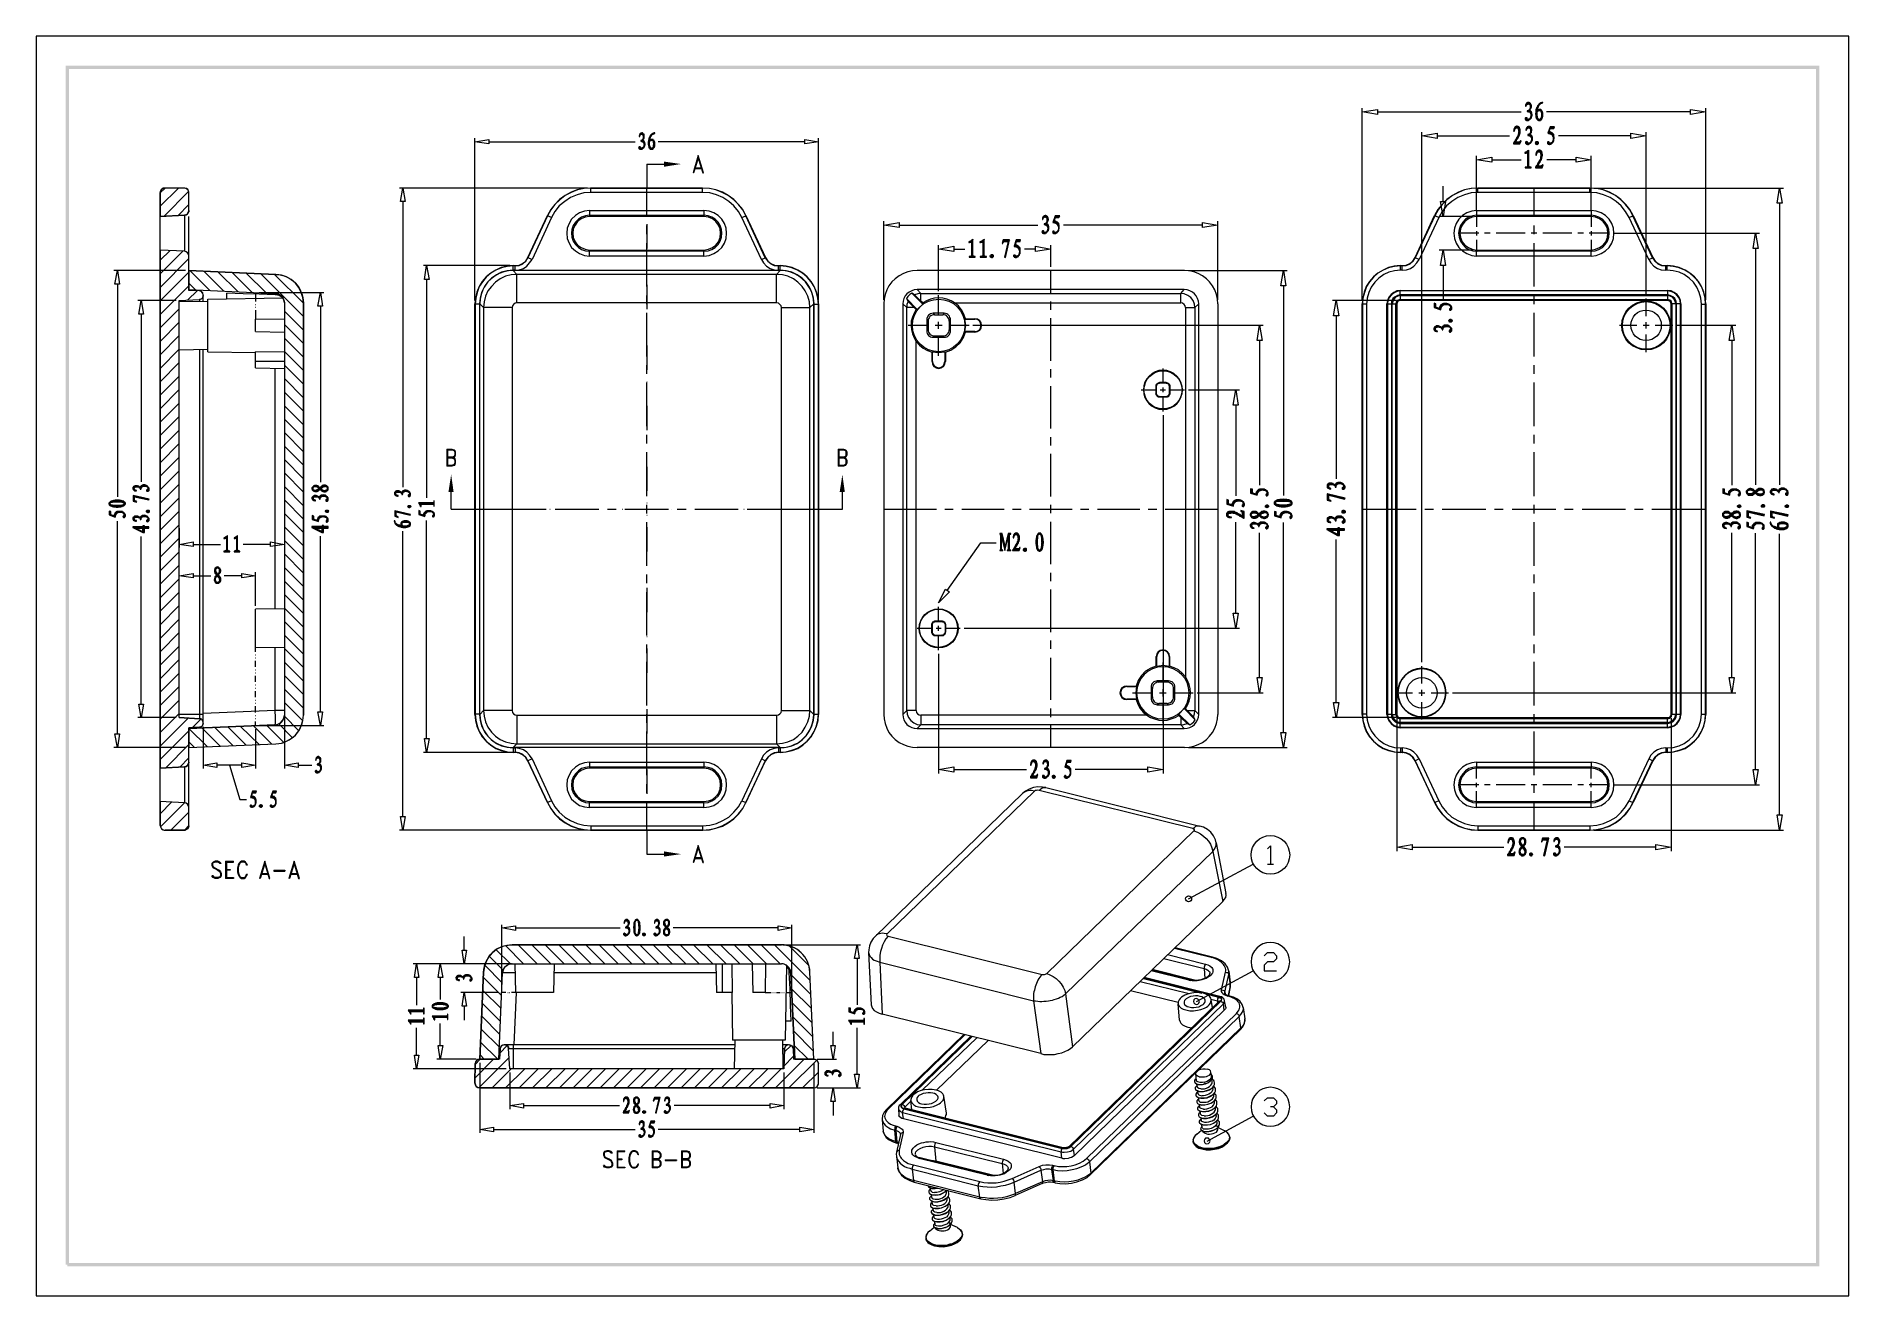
# Model space of a CAD drawing. Header units: millimetres. Extents: x 0 to 282, y 0 to 196.
import ezdxf

# ---------------------------------------------------------------- set-up
doc = ezdxf.new("R2010")
doc.units = ezdxf.units.MM

msp = doc.modelspace()

# ---------------------------------------------------------------- hatches: boundary and pattern name
h = msp.add_hatch(color=0)
h.dxf.hatch_style = 2
h.paths.add_polyline_path([(4.572, 4.826), (5.08, 4.826), (4.572, 191.134894)])
h = msp.add_hatch(color=0)
h.dxf.hatch_style = 2
h.paths.add_polyline_path([(5.08, 4.826), (4.572, 191.134894), (5.08, 190.626894)])
h = msp.add_hatch(color=0)
h.dxf.hatch_style = 2
h.paths.add_polyline_path([(4.572, 191.134894), (5.08, 190.626894), (277.071561, 191.134894)])
h = msp.add_hatch(color=0)
h.dxf.hatch_style = 2
h.paths.add_polyline_path([(5.08, 190.626894), (277.071561, 191.134894), (276.563561, 190.626894)])
h = msp.add_hatch(color=0)
h.dxf.hatch_style = 2
h.paths.add_polyline_path([(277.071561, 191.134894), (276.563561, 190.626894), (277.071561, 4.572)])
h = msp.add_hatch(color=0)
h.dxf.hatch_style = 2
h.paths.add_polyline_path([(276.563561, 190.626894), (277.071561, 4.572), (276.563561, 5.08)])
h = msp.add_hatch(color=42)
h.dxf.hatch_style = 2
h.paths.add_polyline_path([(231.901894, 185.419894), (231.817228, 185.419894), (231.732561, 185.419894), (231.690227, 185.377561), (231.605561, 185.335227), (231.563227, 185.292894), (231.520894, 185.208227), (231.817228, 185.208227), (231.901894, 185.208227), (231.944227, 185.165894), (232.028894, 185.123561), (232.071227, 185.081227), (232.071227, 185.038894), (232.113561, 184.954228), (232.113561, 184.911894), (232.113561, 184.827227), (232.155894, 184.700227), (232.113561, 184.657894), (232.113561, 184.573227), (232.113561, 184.488561), (232.071227, 184.446227), (232.028894, 184.361561), (231.986561, 184.276894), (231.944227, 184.234561), (231.859561, 184.192227), (231.817228, 184.149894), (231.732561, 184.107561), (231.690227, 184.107561), (231.690227, 184.022894), (231.774894, 184.022894), (231.859561, 184.022894), (231.901894, 183.980561), (231.986561, 183.938227), (232.028894, 183.938227), (232.071227, 183.895894), (232.113561, 183.853561), (232.155894, 183.811227), (232.198227, 183.726561), (232.198227, 183.684227), (232.240561, 183.599561), (232.240561, 183.514894), (232.240561, 183.430227), (232.240561, 183.345561), (232.240561, 183.260894), (232.198227, 183.176227), (232.198227, 183.091561), (232.155894, 183.049227), (232.155894, 182.964561), (232.113561, 182.922227), (232.071227, 182.879894), (232.028894, 182.879894), (231.944227, 182.837561), (231.859561, 182.837561), (231.817228, 182.795228), (231.732561, 182.795228), (231.393894, 182.752894), (231.436227, 182.710561), (231.478561, 182.668228), (231.520894, 182.668228), (231.563227, 182.625894), (231.647894, 182.625894), (231.732561, 182.625894), (231.774894, 182.625894), (231.817228, 182.625894), (231.859561, 182.625894), (231.944227, 182.668228), (231.986561, 182.710561), (232.071227, 182.752894), (232.113561, 182.837561), (232.198227, 182.879894), (232.198227, 182.922227), (232.282894, 182.964561), (232.325227, 183.049227), (232.367561, 183.091561), (232.367561, 183.176227), (232.409894, 183.260894), (232.409894, 183.303227), (232.452227, 183.387894), (232.452227, 183.472561), (232.452227, 183.557227), (232.409894, 183.641894), (232.409894, 183.726561), (232.409894, 183.811227), (232.367561, 183.853561), (232.325227, 183.938227), (232.282894, 184.022894), (232.240561, 184.065227), (232.198227, 184.107561), (232.113561, 184.149894), (232.071227, 184.192227), (232.113561, 184.276894), (232.155894, 184.319227), (232.198227, 184.403894), (232.240561, 184.488561), (232.282894, 184.573227), (232.282894, 184.615561), (232.325227, 184.700227), (232.325227, 184.742561), (232.325227, 184.827227), (232.325227, 184.869561), (232.325227, 184.954228), (232.282894, 185.038894), (232.282894, 185.123561), (232.240561, 185.165894), (232.198227, 185.250561), (232.155894, 185.292894), (232.071227, 185.377561), (232.028894, 185.377561), (231.986561, 185.419894), (231.944227, 185.419894)])
h = msp.add_hatch(color=42)
h.dxf.hatch_style = 2
h.paths.add_polyline_path([(231.520894, 185.208227), (231.478561, 185.123561), (231.436227, 185.081227), (231.436227, 184.996561), (231.436227, 184.911894), (231.393894, 184.827227), (231.478561, 184.827227), (231.520894, 184.827227), (231.520894, 184.911894), (231.563227, 184.996561), (231.563227, 185.081227), (231.605561, 185.123561), (231.647894, 185.123561), (231.690227, 185.165894), (231.774894, 185.165894), (231.817228, 185.208227)])
h = msp.add_hatch(color=42)
h.dxf.hatch_style = 2
h.paths.add_polyline_path([(234.103228, 185.419894), (234.060894, 185.419894), (233.976227, 185.419894), (233.933894, 185.419894), (233.849227, 185.377561), (233.806894, 185.377561), (233.722227, 185.335227), (233.679894, 185.292894), (233.595227, 185.250561), (233.552894, 185.208227), (233.510561, 185.165894), (233.468227, 185.123561), (233.425894, 185.038894), (233.383561, 184.996561), (233.341227, 184.954228), (233.298894, 184.869561), (233.256561, 184.784894), (233.214227, 184.742561), (233.171894, 184.657894), (233.129561, 184.573227), (233.129561, 184.488561), (233.087227, 184.488561), (233.087227, 184.403894), (233.044894, 184.319227), (233.044894, 184.234561), (233.044894, 184.149894), (233.002561, 184.065227), (233.002561, 183.980561), (233.002561, 183.895894), (233.002561, 183.853561), (233.002561, 183.768894), (232.960228, 183.684227), (232.960228, 183.599561), (233.002561, 183.514894), (233.002561, 183.430227), (233.002561, 183.345561), (233.002561, 183.260894), (233.044894, 183.176227), (233.044894, 183.133894), (233.087227, 183.049227), (233.087227, 182.964561), (233.129561, 182.922227), (233.171894, 182.837561), (233.214227, 182.795228), (233.256561, 182.752894), (233.298894, 182.710561), (233.341227, 182.668228), (233.425894, 182.625894), (233.468227, 182.625894), (233.552894, 182.625894), (233.595227, 182.625894), (233.637561, 182.625894), (233.722227, 182.625894), (233.764561, 182.668228), (233.849227, 182.710561), (233.891561, 182.752894), (233.552894, 182.795228), (233.510561, 182.795228), (233.468227, 182.795228), (233.425894, 182.837561), (233.383561, 182.922227), (233.341227, 182.964561), (233.298894, 183.091561), (233.256561, 183.176227), (233.256561, 183.218561), (233.214227, 183.303227), (233.214227, 183.387894), (233.214227, 183.472561), (233.214227, 183.557227), (233.214227, 183.599561), (233.214227, 183.684227), (233.214227, 183.768894), (233.214227, 183.853561), (233.214227, 183.895894), (233.214227, 183.938227), (233.256561, 184.022894), (233.298894, 184.065227), (233.341227, 184.107561), (233.425894, 184.107561), (233.468227, 184.149894), (233.552894, 184.149894), (233.637561, 184.149894), (233.256561, 184.149894), (233.256561, 184.234561), (233.298894, 184.276894), (233.298894, 184.361561), (233.341227, 184.446227), (233.341227, 184.530894), (233.383561, 184.615561), (233.383561, 184.657894), (233.425894, 184.742561), (233.425894, 184.827227), (233.468227, 184.869561), (233.510561, 184.954228), (233.552894, 184.996561), (233.595227, 185.081227), (233.637561, 185.123561), (233.679894, 185.165894), (233.764561, 185.208227), (233.806894, 185.250561), (233.891561, 185.292894), (233.933894, 185.292894), (234.018561, 185.335227), (234.103228, 185.335227)])
h = msp.add_hatch(color=42)
h.dxf.hatch_style = 2
h.paths.add_polyline_path([(233.679894, 184.319227), (233.595227, 184.319227), (233.510561, 184.319227), (233.468227, 184.319227), (233.425894, 184.276894), (233.383561, 184.234561), (233.298894, 184.192227), (233.256561, 184.149894), (233.637561, 184.149894), (233.679894, 184.149894), (233.722227, 184.149894), (233.764561, 184.107561), (233.806894, 184.065227), (233.806894, 184.022894), (233.849227, 183.938227), (233.849227, 183.895894), (233.891561, 183.768894), (233.891561, 183.684227), (233.891561, 183.557227), (233.891561, 183.430227), (233.891561, 183.303227), (233.891561, 183.218561), (233.849227, 183.133894), (233.849227, 183.049227), (233.849227, 183.006894), (233.806894, 182.964561), (233.764561, 182.922227), (233.764561, 182.879894), (233.679894, 182.795228), (233.595227, 182.795228), (233.552894, 182.795228), (233.891561, 182.752894), (233.933894, 182.795228), (233.976227, 182.879894), (234.018561, 182.922227), (234.018561, 183.006894), (234.060894, 183.091561), (234.060894, 183.133894), (234.103228, 183.218561), (234.103228, 183.303227), (234.103228, 183.387894), (234.103228, 183.514894), (234.103228, 183.557227), (234.103228, 183.641894), (234.103228, 183.726561), (234.103228, 183.811227), (234.060894, 183.895894), (234.060894, 183.980561), (234.018561, 184.022894), (233.976227, 184.107561), (233.976227, 184.149894), (233.933894, 184.192227), (233.849227, 184.276894), (233.806894, 184.319227), (233.764561, 184.319227)])
h = msp.add_hatch(color=42)
h.dxf.hatch_style = 2
h.paths.add_polyline_path([(94.106894, 180.678561), (94.022228, 180.636227), (93.979894, 180.636227), (93.937561, 180.636227), (93.852894, 180.593894), (93.810561, 180.551561), (93.768227, 180.466894), (94.064561, 180.466894), (94.106894, 180.466894), (94.191561, 180.424561), (94.233894, 180.382228), (94.276227, 180.339894), (94.276227, 180.297561), (94.318561, 180.255227), (94.318561, 180.170561), (94.318561, 180.128227), (94.318561, 180.043561), (94.318561, 179.958894), (94.318561, 179.916561), (94.318561, 179.831894), (94.276227, 179.747228), (94.233894, 179.704894), (94.191561, 179.662561), (94.191561, 179.620228), (94.149227, 179.577894), (94.106894, 179.535561), (94.022228, 179.493227), (93.979894, 179.493227), (93.937561, 179.493227), (93.937561, 179.408561), (93.979894, 179.408561), (94.064561, 179.366227), (94.149227, 179.366227), (94.191561, 179.323894), (94.233894, 179.323894), (94.276227, 179.281561), (94.318561, 179.239227), (94.318561, 179.196894), (94.360894, 179.154561), (94.403227, 179.112227), (94.403227, 179.027561), (94.403227, 178.942894), (94.445561, 178.858227), (94.445561, 178.815894), (94.403227, 178.731227), (94.403227, 178.646561), (94.403227, 178.604227), (94.360894, 178.519561), (94.318561, 178.477227), (94.318561, 178.434894), (94.276227, 178.392561), (94.233894, 178.350227), (94.149227, 178.350227), (94.106894, 178.307894), (94.022228, 178.307894), (93.937561, 178.307894), (93.641227, 178.265561), (93.683561, 178.223227), (93.725894, 178.223227), (93.768227, 178.180894), (93.810561, 178.138561), (93.895227, 178.138561), (93.979894, 178.138561), (94.064561, 178.138561), (94.106894, 178.180894), (94.149227, 178.180894), (94.191561, 178.223227), (94.276227, 178.265561), (94.318561, 178.307894), (94.360894, 178.392561), (94.403227, 178.392561), (94.445561, 178.434894), (94.487894, 178.519561), (94.530227, 178.561894), (94.530227, 178.646561), (94.572561, 178.688894), (94.572561, 178.773561), (94.614894, 178.815894), (94.614894, 178.900561), (94.614894, 178.985227), (94.572561, 179.069894), (94.572561, 179.154561), (94.572561, 179.196894), (94.530227, 179.281561), (94.530227, 179.323894), (94.487894, 179.323894), (94.445561, 179.408561), (94.403227, 179.450894), (94.360894, 179.493227), (94.318561, 179.535561), (94.233894, 179.577894), (94.318561, 179.620228), (94.360894, 179.704894), (94.403227, 179.747228), (94.403227, 179.831894), (94.445561, 179.874227), (94.487894, 179.958894), (94.487894, 180.001227), (94.487894, 180.085894), (94.487894, 180.128227), (94.487894, 180.170561), (94.487894, 180.255227), (94.487894, 180.339894), (94.445561, 180.382228), (94.445561, 180.466894), (94.403227, 180.509227), (94.318561, 180.551561), (94.276227, 180.593894), (94.233894, 180.636227), (94.191561, 180.678561), (94.149227, 180.678561)])
h = msp.add_hatch(color=42)
h.dxf.hatch_style = 2
h.paths.add_polyline_path([(93.768227, 180.466894), (93.725894, 180.382228), (93.725894, 180.339894), (93.683561, 180.255227), (93.683561, 180.212894), (93.683561, 180.128227), (93.768227, 180.128227), (93.768227, 180.212894), (93.810561, 180.297561), (93.810561, 180.339894), (93.852894, 180.382228), (93.895227, 180.382228), (93.937561, 180.424561), (93.979894, 180.466894), (94.064561, 180.466894)])
h = msp.add_hatch(color=42)
h.dxf.hatch_style = 2
h.paths.add_polyline_path([(96.096561, 180.678561), (96.054227, 180.678561), (96.011894, 180.678561), (95.927227, 180.636227), (95.884894, 180.636227), (95.800227, 180.593894), (95.757894, 180.593894), (95.715561, 180.551561), (95.673227, 180.509227), (95.588561, 180.466894), (95.546227, 180.424561), (95.503894, 180.382228), (95.461561, 180.339894), (95.419227, 180.297561), (95.376894, 180.212894), (95.376894, 180.170561), (95.334561, 180.128227), (95.292227, 180.043561), (95.249894, 179.958894), (95.249894, 179.916561), (95.207561, 179.831894), (95.207561, 179.789561), (95.165228, 179.747228), (95.165228, 179.662561), (95.122894, 179.577894), (95.122894, 179.535561), (95.122894, 179.450894), (95.122894, 179.366227), (95.080561, 179.323894), (95.080561, 179.239227), (95.080561, 179.154561), (95.080561, 179.069894), (95.080561, 179.027561), (95.080561, 178.942894), (95.080561, 178.858227), (95.122894, 178.815894), (95.122894, 178.731227), (95.122894, 178.646561), (95.165228, 178.604227), (95.165228, 178.519561), (95.207561, 178.477227), (95.207561, 178.392561), (95.249894, 178.350227), (95.292227, 178.307894), (95.334561, 178.223227), (95.376894, 178.223227), (95.419227, 178.180894), (95.461561, 178.138561), (95.546227, 178.138561), (95.588561, 178.138561), (95.630894, 178.138561), (95.673227, 178.138561), (95.757894, 178.138561), (95.800227, 178.180894), (95.842561, 178.223227), (95.884894, 178.265561), (95.588561, 178.265561), (95.546227, 178.307894), (95.503894, 178.307894), (95.503894, 178.350227), (95.461561, 178.392561), (95.419227, 178.477227), (95.376894, 178.561894), (95.334561, 178.646561), (95.334561, 178.688894), (95.292227, 178.773561), (95.292227, 178.815894), (95.292227, 178.900561), (95.292227, 178.985227), (95.292227, 179.027561), (95.292227, 179.112227), (95.292227, 179.196894), (95.292227, 179.239227), (95.292227, 179.281561), (95.292227, 179.323894), (95.334561, 179.408561), (95.376894, 179.450894), (95.419227, 179.493227), (95.461561, 179.493227), (95.546227, 179.493227), (95.588561, 179.535561), (95.673227, 179.535561), (95.334561, 179.535561), (95.334561, 179.577894), (95.376894, 179.620228), (95.376894, 179.704894), (95.376894, 179.789561), (95.419227, 179.874227), (95.461561, 179.958894), (95.461561, 180.043561), (95.503894, 180.128227), (95.546227, 180.170561), (95.588561, 180.255227), (95.588561, 180.297561), (95.630894, 180.339894), (95.673227, 180.382228), (95.715561, 180.424561), (95.800227, 180.466894), (95.842561, 180.509227), (95.884894, 180.551561), (95.969561, 180.551561), (96.011894, 180.593894), (96.096561, 180.593894)])
h = msp.add_hatch(color=42)
h.dxf.hatch_style = 2
h.paths.add_polyline_path([(230.123894, 181.736894), (230.039227, 181.736894), (229.996894, 181.694561), (229.912228, 181.694561), (229.869894, 181.652227), (229.785227, 181.609894), (229.742894, 181.567561), (229.742894, 181.525227), (229.700561, 181.482894), (229.658227, 181.398227), (229.658227, 181.355894), (229.615894, 181.271227), (229.615894, 181.186561), (229.615894, 181.059561), (229.573561, 180.974894), (229.658227, 180.974894), (229.700561, 181.017227), (229.700561, 181.101894), (229.742894, 181.186561), (229.742894, 181.271227), (229.785227, 181.313561), (229.827561, 181.355894), (229.869894, 181.398227), (229.912228, 181.440561), (229.954561, 181.482894), (230.039227, 181.482894), (230.462561, 181.482894), (230.462561, 181.525227), (230.377894, 181.609894), (230.335561, 181.652227), (230.293227, 181.694561), (230.250894, 181.694561), (230.208561, 181.694561)])
h = msp.add_hatch(color=42)
h.dxf.hatch_style = 2
h.paths.add_polyline_path([(230.462561, 181.482894), (230.039227, 181.482894), (230.081561, 181.482894), (230.166227, 181.482894), (230.208561, 181.440561), (230.250894, 181.398227), (230.293227, 181.313561), (230.293227, 181.271227), (230.335561, 181.186561), (230.335561, 181.144227), (230.335561, 181.059561), (230.335561, 180.974894), (230.377894, 180.847894), (230.335561, 180.763228), (230.335561, 180.678561), (230.335561, 180.593894), (230.293227, 180.509227), (230.293227, 180.424561), (230.250894, 180.382228), (230.250894, 180.297561), (230.208561, 180.255227), (230.208561, 180.212894), (230.166227, 180.170561), (230.166227, 180.128227), (230.123894, 180.085894), (230.123894, 180.043561), (230.081561, 179.958894), (230.039227, 179.916561), (229.996894, 179.831894), (229.954561, 179.789561), (229.912228, 179.704894), (229.869894, 179.620228), (229.827561, 179.535561), (229.785227, 179.450894), (229.700561, 179.366227), (229.658227, 179.281561), (229.615894, 179.154561), (229.827561, 179.239227), (229.869894, 179.281561), (229.912228, 179.323894), (229.954561, 179.408561), (229.996894, 179.493227), (230.039227, 179.577894), (230.081561, 179.662561), (230.123894, 179.704894), (230.166227, 179.789561), (230.208561, 179.831894), (230.250894, 179.916561), (230.293227, 179.958894), (230.335561, 180.043561), (230.335561, 180.085894), (230.377894, 180.128227), (230.420227, 180.212894), (230.420227, 180.255227), (230.462561, 180.339894), (230.504894, 180.424561), (230.547227, 180.466894), (230.547227, 180.551561), (230.589561, 180.636227), (230.589561, 180.720894), (230.589561, 180.805561), (230.589561, 180.847894), (230.589561, 180.932561), (230.589561, 181.059561), (230.589561, 181.144227), (230.589561, 181.228894), (230.547227, 181.313561), (230.547227, 181.355894), (230.504894, 181.440561)])
h = msp.add_hatch(color=42)
h.dxf.hatch_style = 2
h.paths.add_polyline_path([(231.478561, 183.049227), (231.436227, 183.049227), (231.393894, 183.006894), (231.351561, 182.964561), (231.351561, 182.879894), (231.351561, 182.837561), (231.393894, 182.752894), (231.732561, 182.795228), (231.690227, 182.837561), (231.690227, 182.922227), (231.647894, 183.006894), (231.605561, 183.049227), (231.563227, 183.049227)])
h = msp.add_hatch(color=42)
h.dxf.hatch_style = 2
h.paths.add_polyline_path([(231.944227, 181.694561), (231.901894, 181.694561), (231.817228, 181.694561), (231.774894, 181.652227), (231.690227, 181.652227), (231.647894, 181.567561), (231.605561, 181.525227), (231.563227, 181.482894), (231.901894, 181.482894), (231.986561, 181.482894), (232.028894, 181.440561), (232.113561, 181.440561), (232.155894, 181.355894), (232.155894, 181.313561), (232.198227, 181.271227), (232.198227, 181.186561), (232.198227, 181.101894), (232.198227, 181.017227), (232.198227, 180.932561), (232.198227, 180.847894), (232.198227, 180.805561), (232.155894, 180.720894), (232.113561, 180.636227), (232.071227, 180.593894), (232.071227, 180.551561), (231.986561, 180.509227), (231.944227, 180.466894), (231.901894, 180.424561), (231.817228, 180.424561), (231.774894, 180.424561), (231.774894, 180.297561), (231.859561, 180.297561), (231.901894, 180.297561), (231.986561, 180.255227), (232.071227, 180.255227), (232.113561, 180.212894), (232.155894, 180.170561), (232.198227, 180.128227), (232.240561, 180.085894), (232.240561, 180.043561), (232.282894, 179.958894), (232.325227, 179.874227), (232.325227, 179.831894), (232.325227, 179.704894), (232.325227, 179.662561), (232.325227, 179.577894), (232.282894, 179.493227), (232.282894, 179.408561), (232.240561, 179.323894), (232.198227, 179.281561), (232.198227, 179.239227), (232.155894, 179.196894), (232.071227, 179.154561), (232.028894, 179.112227), (231.944227, 179.112227), (231.859561, 179.112227), (231.774894, 179.112227), (231.436227, 179.069894), (231.520894, 178.985227), (231.563227, 178.942894), (231.647894, 178.942894), (231.732561, 178.900561), (231.817228, 178.900561), (231.859561, 178.900561), (231.901894, 178.900561), (231.944227, 178.942894), (232.028894, 178.985227), (232.071227, 179.027561), (232.155894, 179.069894), (232.198227, 179.112227), (232.282894, 179.196894), (232.325227, 179.281561), (232.367561, 179.323894), (232.409894, 179.408561), (232.452227, 179.450894), (232.494561, 179.535561), (232.494561, 179.620228), (232.494561, 179.662561), (232.494561, 179.747228), (232.494561, 179.831894), (232.494561, 179.958894), (232.494561, 180.043561), (232.452227, 180.085894), (232.452227, 180.170561), (232.409894, 180.212894), (232.409894, 180.255227), (232.367561, 180.297561), (232.325227, 180.339894), (232.240561, 180.382228), (232.198227, 180.466894), (232.113561, 180.509227), (232.198227, 180.551561), (232.240561, 180.636227), (232.282894, 180.720894), (232.325227, 180.763228), (232.325227, 180.847894), (232.367561, 180.932561), (232.367561, 180.974894), (232.409894, 181.059561), (232.409894, 181.101894), (232.409894, 181.186561), (232.409894, 181.271227), (232.367561, 181.355894), (232.367561, 181.398227), (232.325227, 181.482894), (232.282894, 181.525227), (232.198227, 181.609894), (232.155894, 181.652227), (232.113561, 181.694561), (232.028894, 181.694561)])
h = msp.add_hatch(color=42)
h.dxf.hatch_style = 2
h.paths.add_polyline_path([(231.563227, 181.482894), (231.563227, 181.440561), (231.520894, 181.355894), (231.520894, 181.271227), (231.478561, 181.186561), (231.478561, 181.101894), (231.563227, 181.101894), (231.563227, 181.144227), (231.605561, 181.228894), (231.605561, 181.313561), (231.647894, 181.355894), (231.690227, 181.398227), (231.732561, 181.440561), (231.774894, 181.440561), (231.817228, 181.482894), (231.901894, 181.482894)])
h = msp.add_hatch(color=42)
h.dxf.hatch_style = 2
h.paths.add_polyline_path([(235.923561, 181.652227), (235.246227, 181.652227), (234.865227, 180.636227), (234.907561, 180.636227), (234.992227, 180.593894), (235.034561, 180.593894), (235.119227, 180.593894), (235.203894, 180.551561), (235.246227, 180.551561), (235.330894, 180.509227), (235.373227, 180.466894), (235.415561, 180.424561), (235.457894, 180.424561), (235.542561, 180.382228), (235.584894, 180.297561), (235.627227, 180.255227), (235.627227, 180.170561), (235.669561, 180.128227), (235.711894, 180.043561), (235.711894, 179.958894), (235.711894, 179.874227), (235.711894, 179.789561), (235.711894, 179.747228), (235.711894, 179.620228), (235.711894, 179.535561), (235.669561, 179.493227), (235.669561, 179.408561), (235.627227, 179.366227), (235.584894, 179.281561), (235.584894, 179.239227), (235.542561, 179.196894), (235.500227, 179.196894), (235.415561, 179.154561), (235.373227, 179.112227), (235.288561, 179.112227), (235.203894, 179.112227), (235.119227, 179.112227), (235.542561, 179.069894), (235.627227, 179.154561), (235.669561, 179.196894), (235.711894, 179.239227), (235.711894, 179.323894), (235.754227, 179.366227), (235.796561, 179.450894), (235.796561, 179.493227), (235.838894, 179.577894), (235.838894, 179.662561), (235.838894, 179.747228), (235.881227, 179.831894), (235.881227, 179.916561), (235.881227, 180.001227), (235.838894, 180.085894), (235.838894, 180.170561), (235.838894, 180.255227), (235.796561, 180.339894), (235.796561, 180.424561), (235.754227, 180.466894), (235.711894, 180.551561), (235.669561, 180.593894), (235.627227, 180.636227), (235.542561, 180.678561), (235.500227, 180.720894), (235.457894, 180.763228), (235.373227, 180.763228), (235.330894, 180.805561), (235.246227, 180.847894), (235.161561, 180.847894), (235.076894, 180.890227), (235.246227, 181.398227), (235.838894, 181.398227)])
h = msp.add_hatch(color=42)
h.dxf.hatch_style = 2
h.paths.add_polyline_path([(93.768227, 178.519561), (93.683561, 178.519561), (93.641227, 178.477227), (93.641227, 178.434894), (93.598894, 178.350227), (93.641227, 178.350227), (93.641227, 178.265561), (93.937561, 178.307894), (93.895227, 178.392561), (93.895227, 178.477227), (93.852894, 178.519561), (93.810561, 178.519561)])
h = msp.add_hatch(color=42)
h.dxf.hatch_style = 2
h.paths.add_polyline_path([(95.715561, 179.662561), (95.630894, 179.662561), (95.588561, 179.662561), (95.503894, 179.662561), (95.461561, 179.620228), (95.419227, 179.620228), (95.376894, 179.577894), (95.334561, 179.535561), (95.673227, 179.535561), (95.715561, 179.535561), (95.757894, 179.493227), (95.800227, 179.493227), (95.842561, 179.450894), (95.842561, 179.408561), (95.884894, 179.323894), (95.884894, 179.281561), (95.884894, 179.196894), (95.927227, 179.112227), (95.927227, 178.985227), (95.927227, 178.858227), (95.884894, 178.773561), (95.884894, 178.688894), (95.884894, 178.604227), (95.884894, 178.519561), (95.842561, 178.477227), (95.842561, 178.434894), (95.800227, 178.392561), (95.800227, 178.350227), (95.757894, 178.350227), (95.715561, 178.307894), (95.673227, 178.307894), (95.588561, 178.265561), (95.884894, 178.265561), (95.927227, 178.307894), (95.969561, 178.350227), (96.011894, 178.434894), (96.054227, 178.477227), (96.054227, 178.561894), (96.096561, 178.604227), (96.096561, 178.688894), (96.096561, 178.773561), (96.096561, 178.858227), (96.096561, 178.942894), (96.096561, 178.985227), (96.096561, 179.069894), (96.096561, 179.154561), (96.096561, 179.239227), (96.054227, 179.281561), (96.054227, 179.366227), (96.011894, 179.408561), (96.011894, 179.493227), (95.969561, 179.493227), (95.927227, 179.577894), (95.884894, 179.620228), (95.842561, 179.662561), (95.800227, 179.662561)])
h = msp.add_hatch(color=42)
h.dxf.hatch_style = 2
h.paths.add_polyline_path([(230.716561, 179.450894), (230.631894, 179.450894), (230.589561, 179.408561), (230.547227, 179.323894), (230.462561, 179.281561), (230.420227, 179.239227), (230.377894, 179.239227), (229.827561, 179.239227), (229.615894, 179.154561), (229.531227, 179.069894), (229.531227, 178.985227), (230.547227, 178.985227)])
h = msp.add_hatch(color=42)
h.dxf.hatch_style = 2
h.paths.add_polyline_path([(231.944227, 178.011561), (231.859561, 177.969227), (231.817228, 177.926894), (231.732561, 177.884561), (231.690227, 177.842227), (231.647894, 177.799894), (231.563227, 177.757561), (231.520894, 177.715227), (231.436227, 177.672894), (231.393894, 177.630561), (231.309227, 177.630561), (231.605561, 177.588228), (231.647894, 177.545894), (231.690227, 177.503561), (231.732561, 177.461228), (231.732561, 177.334228), (231.732561, 175.513894), (231.732561, 175.471561), (231.690227, 175.429228), (231.647894, 175.429228), (231.605561, 175.386894), (231.520894, 175.386894), (231.436227, 175.344561), (231.351561, 175.344561), (231.351561, 175.259894), (232.282894, 175.259894), (232.282894, 175.344561), (232.240561, 175.344561), (232.155894, 175.386894), (232.071227, 175.386894), (232.028894, 175.429228), (231.986561, 175.471561), (231.944227, 175.513894), (231.944227, 175.556227)])
h = msp.add_hatch(color=42)
h.dxf.hatch_style = 2
h.paths.add_polyline_path([(231.309227, 177.630561), (231.309227, 177.503561), (231.351561, 177.545894), (231.393894, 177.545894), (231.478561, 177.545894), (231.520894, 177.588228), (231.605561, 177.588228)])
h = msp.add_hatch(color=42)
h.dxf.hatch_style = 2
h.paths.add_polyline_path([(231.563227, 179.366227), (231.520894, 179.323894), (231.478561, 179.281561), (231.436227, 179.239227), (231.436227, 179.154561), (231.436227, 179.112227), (231.436227, 179.069894), (231.774894, 179.112227), (231.732561, 179.196894), (231.732561, 179.281561), (231.690227, 179.323894), (231.647894, 179.323894)])
h = msp.add_hatch(color=42)
h.dxf.hatch_style = 2
h.paths.add_polyline_path([(233.298894, 178.900561), (233.256561, 178.900561), (233.171894, 178.858227), (233.129561, 178.900561), (233.087227, 178.900561), (233.002561, 178.942894), (233.002561, 179.027561), (232.960228, 179.112227), (232.960228, 179.154561), (233.002561, 179.239227), (233.044894, 179.323894), (233.087227, 179.366227), (233.171894, 179.366227), (233.214227, 179.366227), (233.298894, 179.366227), (233.341227, 179.323894), (233.383561, 179.281561), (233.383561, 179.196894), (233.383561, 179.154561), (233.383561, 179.069894), (233.383561, 178.985227), (233.341227, 178.942894)])
h = msp.add_hatch(color=42)
h.dxf.hatch_style = 2
h.paths.add_polyline_path([(233.552894, 178.011561), (233.510561, 178.011561), (233.425894, 178.011561), (233.341227, 177.969227), (233.298894, 177.926894), (233.256561, 177.884561), (233.171894, 177.842227), (233.171894, 177.799894), (233.129561, 177.757561), (233.129561, 177.715227), (233.087227, 177.630561), (233.087227, 177.545894), (233.044894, 177.461228), (233.044894, 177.376561), (233.044894, 177.249561), (233.129561, 177.249561), (233.129561, 177.334228), (233.129561, 177.418894), (233.171894, 177.461228), (233.214227, 177.545894), (233.214227, 177.630561), (233.256561, 177.672894), (233.298894, 177.715227), (233.341227, 177.757561), (233.425894, 177.757561), (233.468227, 177.799894), (233.933894, 177.799894), (233.891561, 177.842227), (233.849227, 177.884561), (233.764561, 177.926894), (233.722227, 177.969227), (233.679894, 178.011561), (233.637561, 178.011561)])
h = msp.add_hatch(color=42)
h.dxf.hatch_style = 2
h.paths.add_polyline_path([(233.933894, 177.799894), (233.468227, 177.799894), (233.510561, 177.757561), (233.595227, 177.757561), (233.637561, 177.715227), (233.679894, 177.672894), (233.722227, 177.588228), (233.764561, 177.545894), (233.764561, 177.503561), (233.764561, 177.418894), (233.806894, 177.334228), (233.806894, 177.249561), (233.806894, 177.164894), (233.806894, 177.122561), (233.806894, 177.037894), (233.764561, 176.953227), (233.764561, 176.868561), (233.764561, 176.826227), (233.722227, 176.741561), (233.722227, 176.656894), (233.679894, 176.572228), (233.679894, 176.529894), (233.637561, 176.487561), (233.595227, 176.402894), (233.595227, 176.360561), (233.552894, 176.318227), (233.510561, 176.275894), (233.468227, 176.191227), (233.425894, 176.148894), (233.383561, 176.064227), (233.341227, 175.979561), (233.298894, 175.894894), (233.256561, 175.810227), (233.214227, 175.725561), (233.171894, 175.640894), (233.087227, 175.556227), (233.044894, 175.471561), (233.298894, 175.513894), (233.298894, 175.556227), (233.341227, 175.640894), (233.425894, 175.725561), (233.468227, 175.810227), (233.510561, 175.852561), (233.552894, 175.937227), (233.595227, 176.021894), (233.637561, 176.064227), (233.679894, 176.148894), (233.679894, 176.191227), (233.722227, 176.275894), (233.764561, 176.318227), (233.806894, 176.402894), (233.806894, 176.445227), (233.849227, 176.487561), (233.891561, 176.529894), (233.891561, 176.614561), (233.933894, 176.699227), (233.976227, 176.783894), (233.976227, 176.868561), (234.018561, 176.953227), (234.018561, 176.995561), (234.018561, 177.080227), (234.060894, 177.164894), (234.060894, 177.249561), (234.060894, 177.334228), (234.018561, 177.418894), (234.018561, 177.503561), (234.018561, 177.588228), (233.976227, 177.672894), (233.933894, 177.715227)])
h = msp.add_hatch(color=42)
h.dxf.hatch_style = 2
h.paths.add_polyline_path([(234.949894, 179.323894), (234.865227, 179.281561), (234.822894, 179.239227), (234.822894, 179.154561), (234.822894, 179.112227), (234.822894, 179.027561), (234.907561, 178.985227), (234.949894, 178.942894), (234.992227, 178.942894), (235.034561, 178.942894), (235.119227, 178.900561), (235.203894, 178.900561), (235.288561, 178.942894), (235.330894, 178.942894), (235.373227, 178.985227), (235.457894, 178.985227), (235.500227, 179.027561), (235.542561, 179.069894), (235.119227, 179.112227), (235.076894, 179.196894), (235.076894, 179.239227), (235.034561, 179.281561)])
h = msp.add_hatch(color=2)
h.dxf.hatch_style = 2
h.paths.add_polyline_path([(97.535894, 176.233561), (100.202894, 175.852561), (97.535894, 175.429228)])
h = msp.add_hatch(color=42)
h.dxf.hatch_style = 2
h.paths.add_polyline_path([(234.145561, 175.725561), (234.060894, 175.725561), (234.018561, 175.683227), (233.976227, 175.640894), (233.933894, 175.556227), (233.849227, 175.556227), (233.806894, 175.513894), (233.298894, 175.513894), (233.044894, 175.471561), (232.960228, 175.344561), (232.960228, 175.259894), (234.018561, 175.259894)])
h = msp.add_hatch(color=42)
h.dxf.hatch_style = 2
h.paths.add_polyline_path([(156.802561, 167.851561), (156.760227, 167.851561), (156.675561, 167.809227), (156.590894, 167.809227), (156.548561, 167.766894), (156.506227, 167.724561), (156.463894, 167.639894), (156.421561, 167.639894), (156.760227, 167.639894), (156.844894, 167.597561), (156.887227, 167.597561), (156.929561, 167.555227), (157.014227, 167.512894), (157.014227, 167.470561), (157.056561, 167.385894), (157.056561, 167.343561), (157.056561, 167.216561), (157.056561, 167.131894), (157.056561, 167.089561), (157.056561, 167.004894), (157.014227, 166.920227), (157.014227, 166.835561), (156.971894, 166.793228), (156.929561, 166.708561), (156.844894, 166.666227), (156.802561, 166.623894), (156.717894, 166.581561), (156.675561, 166.539227), (156.633227, 166.539227), (156.633227, 166.454561), (156.675561, 166.454561), (156.760227, 166.412227), (156.844894, 166.412227), (156.887227, 166.369894), (156.971894, 166.369894), (157.014227, 166.327561), (157.056561, 166.285227), (157.056561, 166.242894), (157.098894, 166.158227), (157.141227, 166.115894), (157.141227, 166.031228), (157.183561, 165.946561), (157.183561, 165.861894), (157.183561, 165.777227), (157.141227, 165.692561), (157.141227, 165.607894), (157.141227, 165.523227), (157.098894, 165.480894), (157.056561, 165.396227), (157.014227, 165.353894), (156.971894, 165.311561), (156.929561, 165.269227), (156.887227, 165.269227), (156.802561, 165.226894), (156.717894, 165.226894), (156.633227, 165.226894), (156.294561, 165.184561), (156.379227, 165.142227), (156.379227, 165.099894), (156.421561, 165.099894), (156.506227, 165.057561), (156.548561, 165.057561), (156.633227, 165.057561), (156.675561, 165.057561), (156.760227, 165.057561), (156.802561, 165.057561), (156.844894, 165.099894), (156.929561, 165.142227), (156.971894, 165.184561), (157.056561, 165.226894), (157.098894, 165.311561), (157.141227, 165.353894), (157.183561, 165.396227), (157.225894, 165.480894), (157.268227, 165.523227), (157.310561, 165.607894), (157.310561, 165.650227), (157.352894, 165.734894), (157.352894, 165.819561), (157.352894, 165.904227), (157.352894, 165.988894), (157.352894, 166.073561), (157.352894, 166.158227), (157.310561, 166.242894), (157.310561, 166.285227), (157.268227, 166.369894), (157.225894, 166.412227), (157.183561, 166.496894), (157.098894, 166.539227), (157.056561, 166.581561), (156.971894, 166.623894), (157.014227, 166.708561), (157.098894, 166.750894), (157.141227, 166.835561), (157.141227, 166.920227), (157.183561, 166.962561), (157.225894, 167.047227), (157.225894, 167.131894), (157.268227, 167.174227), (157.268227, 167.258894), (157.268227, 167.301227), (157.225894, 167.385894), (157.225894, 167.470561), (157.183561, 167.555227), (157.183561, 167.597561), (157.141227, 167.682227), (157.056561, 167.724561), (157.014227, 167.766894), (156.971894, 167.809227), (156.887227, 167.851561)])
h = msp.add_hatch(color=42)
h.dxf.hatch_style = 2
h.paths.add_polyline_path([(156.421561, 167.639894), (156.421561, 167.555227), (156.379227, 167.470561), (156.379227, 167.428227), (156.336894, 167.343561), (156.336894, 167.216561), (156.421561, 167.216561), (156.421561, 167.258894), (156.463894, 167.343561), (156.463894, 167.428227), (156.506227, 167.512894), (156.548561, 167.555227), (156.633227, 167.597561), (156.675561, 167.597561), (156.760227, 167.639894)])
h = msp.add_hatch(color=42)
h.dxf.hatch_style = 2
h.paths.add_polyline_path([(159.046227, 167.809227), (158.326561, 167.809227), (157.987894, 166.750894), (158.072561, 166.750894), (158.157228, 166.750894), (158.241894, 166.708561), (158.284227, 166.708561), (158.368894, 166.666227), (158.411227, 166.666227), (158.495894, 166.623894), (158.538227, 166.581561), (158.580561, 166.539227), (158.622894, 166.496894), (158.665227, 166.454561), (158.707561, 166.369894), (158.749894, 166.327561), (158.792227, 166.242894), (158.792227, 166.158227), (158.834561, 166.115894), (158.834561, 166.031228), (158.834561, 165.946561), (158.834561, 165.861894), (158.834561, 165.777227), (158.834561, 165.692561), (158.792227, 165.607894), (158.792227, 165.523227), (158.749894, 165.480894), (158.707561, 165.438561), (158.665227, 165.396227), (158.665227, 165.353894), (158.580561, 165.311561), (158.538227, 165.269227), (158.495894, 165.269227), (158.411227, 165.226894), (158.326561, 165.226894), (158.241894, 165.226894), (158.665227, 165.226894), (158.707561, 165.269227), (158.792227, 165.353894), (158.792227, 165.396227), (158.834561, 165.438561), (158.876894, 165.523227), (158.876894, 165.565561), (158.919227, 165.650227), (158.919227, 165.734894), (158.961561, 165.819561), (158.961561, 165.904227), (158.961561, 165.988894), (158.961561, 166.073561), (158.961561, 166.158227), (158.961561, 166.242894), (158.961561, 166.327561), (158.919227, 166.412227), (158.919227, 166.496894), (158.876894, 166.539227), (158.876894, 166.623894), (158.834561, 166.666227), (158.792227, 166.708561), (158.749894, 166.750894), (158.707561, 166.793228), (158.665227, 166.835561), (158.622894, 166.835561), (158.538227, 166.877894), (158.495894, 166.920227), (158.411227, 166.962561), (158.368894, 166.962561), (158.284227, 167.004894), (158.199561, 167.004894), (158.368894, 167.555227), (158.919227, 167.555227)])
h = msp.add_hatch(color=42)
h.dxf.hatch_style = 2
h.paths.add_polyline_path([(145.541894, 164.168561), (145.541894, 164.126227), (145.457227, 164.083894), (145.414894, 164.041561), (145.330227, 163.999227), (145.287894, 163.956894), (145.245561, 163.914561), (145.160894, 163.872227), (145.118561, 163.829894), (145.033894, 163.829894), (144.991561, 163.787561), (144.906894, 163.745227), (145.203227, 163.702894), (145.245561, 163.702894), (145.287894, 163.660561), (145.330227, 163.575894), (145.330227, 163.491227), (145.330227, 161.670894), (145.330227, 161.628561), (145.287894, 161.586227), (145.245561, 161.543894), (145.203227, 161.543894), (145.118561, 161.501561), (145.033894, 161.501561), (144.949228, 161.501561), (144.949228, 161.374561), (145.880561, 161.374561), (145.880561, 161.501561), (145.838227, 161.501561), (145.753561, 161.501561), (145.668894, 161.543894), (145.626561, 161.543894), (145.584227, 161.586227), (145.541894, 161.628561), (145.541894, 161.670894)])
h = msp.add_hatch(color=42)
h.dxf.hatch_style = 2
h.paths.add_polyline_path([(144.906894, 163.745227), (144.906894, 163.660561), (144.949228, 163.660561), (144.991561, 163.660561), (145.076227, 163.702894), (145.118561, 163.702894), (145.203227, 163.702894)])
h = msp.add_hatch(color=42)
h.dxf.hatch_style = 2
h.paths.add_polyline_path([(147.277561, 164.168561), (147.277561, 164.126227), (147.192894, 164.083894), (147.150561, 164.041561), (147.108227, 163.999227), (147.023561, 163.956894), (146.981227, 163.914561), (146.896561, 163.872227), (146.854227, 163.829894), (146.769561, 163.829894), (146.727227, 163.787561), (146.642561, 163.745227), (146.938894, 163.702894), (146.981227, 163.702894), (147.023561, 163.702894), (147.023561, 163.660561), (147.065894, 163.575894), (147.065894, 163.491227), (147.065894, 161.670894), (147.065894, 161.628561), (147.023561, 161.586227), (146.981227, 161.543894), (146.938894, 161.543894), (146.854227, 161.501561), (146.769561, 161.501561), (146.684894, 161.501561), (146.684894, 161.374561), (147.658561, 161.374561), (147.658561, 161.501561), (147.573894, 161.501561), (147.489228, 161.501561), (147.404561, 161.543894), (147.362227, 161.543894), (147.319894, 161.586227), (147.277561, 161.628561), (147.277561, 161.670894)])
h = msp.add_hatch(color=42)
h.dxf.hatch_style = 2
h.paths.add_polyline_path([(146.642561, 163.745227), (146.642561, 163.660561), (146.684894, 163.660561), (146.727227, 163.660561), (146.811894, 163.702894), (146.896561, 163.702894), (146.938894, 163.702894)])
h = msp.add_hatch(color=42)
h.dxf.hatch_style = 2
h.paths.add_polyline_path([(151.214561, 164.083894), (150.240894, 164.083894), (150.113894, 163.491227), (150.156228, 163.491227), (150.198561, 163.491227), (150.198561, 163.575894), (150.240894, 163.660561), (150.283227, 163.745227), (150.325561, 163.787561), (150.367894, 163.787561), (150.410227, 163.829894), (150.494894, 163.829894), (151.002894, 163.829894)])
h = msp.add_hatch(color=42)
h.dxf.hatch_style = 2
h.paths.add_polyline_path([(151.214561, 164.083894), (151.002894, 163.829894), (150.452561, 161.374561), (150.621894, 161.332227)])
h = msp.add_hatch(color=42)
h.dxf.hatch_style = 2
h.paths.add_polyline_path([(152.950227, 164.083894), (152.272894, 164.083894), (151.934227, 163.067894), (151.934227, 163.025561), (152.018894, 163.025561), (152.103561, 163.025561), (152.145894, 163.025561), (152.230561, 162.983228), (152.315227, 162.983228), (152.357561, 162.940894), (152.399894, 162.898561), (152.484561, 162.856227), (152.526894, 162.813894), (152.569227, 162.771561), (152.611561, 162.729227), (152.653894, 162.686894), (152.696227, 162.602227), (152.696227, 162.559894), (152.738561, 162.475227), (152.738561, 162.390561), (152.780894, 162.305894), (152.780894, 162.221227), (152.780894, 162.136561), (152.738561, 162.051894), (152.738561, 161.967227), (152.738561, 161.924894), (152.696227, 161.840227), (152.696227, 161.755561), (152.653894, 161.713227), (152.611561, 161.670894), (152.569227, 161.628561), (152.526894, 161.586227), (152.484561, 161.586227), (152.399894, 161.543894), (152.315227, 161.543894), (152.272894, 161.543894), (152.145894, 161.543894), (152.611561, 161.501561), (152.653894, 161.586227), (152.696227, 161.628561), (152.738561, 161.670894), (152.780894, 161.713227), (152.780894, 161.797894), (152.823228, 161.882561), (152.865561, 161.924894), (152.865561, 162.009561), (152.865561, 162.094227), (152.907894, 162.178894), (152.907894, 162.263561), (152.907894, 162.348227), (152.907894, 162.432894), (152.907894, 162.517561), (152.865561, 162.602227), (152.865561, 162.686894), (152.865561, 162.771561), (152.823228, 162.856227), (152.780894, 162.898561), (152.738561, 162.940894), (152.696227, 163.025561), (152.653894, 163.067894), (152.611561, 163.110228), (152.526894, 163.152561), (152.484561, 163.194894), (152.399894, 163.194894), (152.357561, 163.237227), (152.272894, 163.279561), (152.188227, 163.279561), (152.145894, 163.321894), (152.315227, 163.829894), (152.865561, 163.829894)])
h = msp.add_hatch(color=42)
h.dxf.hatch_style = 2
h.paths.add_polyline_path([(156.421561, 165.480894), (156.379227, 165.480894), (156.294561, 165.438561), (156.294561, 165.396227), (156.252227, 165.311561), (156.294561, 165.269227), (156.294561, 165.184561), (156.633227, 165.226894), (156.633227, 165.269227), (156.590894, 165.353894), (156.548561, 165.396227), (156.548561, 165.438561), (156.506227, 165.480894)])
h = msp.add_hatch(color=42)
h.dxf.hatch_style = 2
h.paths.add_polyline_path([(158.072561, 165.438561), (157.987894, 165.438561), (157.987894, 165.396227), (157.945561, 165.353894), (157.903227, 165.269227), (157.945561, 165.226894), (157.945561, 165.184561), (157.987894, 165.099894), (158.030228, 165.099894), (158.072561, 165.057561), (158.157228, 165.057561), (158.241894, 165.057561), (158.326561, 165.057561), (158.368894, 165.057561), (158.453561, 165.057561), (158.495894, 165.099894), (158.538227, 165.142227), (158.622894, 165.184561), (158.665227, 165.226894), (158.241894, 165.226894), (158.199561, 165.311561), (158.157228, 165.396227), (158.114894, 165.438561)])
h = msp.add_hatch(color=42)
h.dxf.hatch_style = 2
h.paths.add_polyline_path([(148.589894, 161.332227), (148.547561, 161.289894), (148.462894, 161.289894), (148.420561, 161.332227), (148.378227, 161.332227), (148.293561, 161.374561), (148.293561, 161.459228), (148.251227, 161.501561), (148.251227, 161.586227), (148.293561, 161.670894), (148.335894, 161.713227), (148.378227, 161.755561), (148.378227, 161.797894), (148.462894, 161.797894), (148.547561, 161.797894), (148.589894, 161.797894), (148.632228, 161.755561), (148.674561, 161.670894), (148.674561, 161.628561), (148.674561, 161.586227), (148.674561, 161.501561), (148.674561, 161.416894), (148.632228, 161.374561)])
h = msp.add_hatch(color=42)
h.dxf.hatch_style = 2
h.paths.add_polyline_path([(151.976561, 161.713227), (151.934227, 161.713227), (151.891894, 161.713227), (151.849561, 161.628561), (151.849561, 161.586227), (151.849561, 161.543894), (151.891894, 161.459228), (151.934227, 161.416894), (151.976561, 161.374561), (152.018894, 161.374561), (152.103561, 161.332227), (152.188227, 161.332227), (152.272894, 161.332227), (152.315227, 161.332227), (152.357561, 161.374561), (152.442227, 161.374561), (152.484561, 161.416894), (152.526894, 161.459228), (152.611561, 161.501561), (152.145894, 161.543894), (152.145894, 161.628561), (152.103561, 161.670894), (152.061227, 161.713227)])
h = msp.add_hatch(color=42)
h.dxf.hatch_style = 2
h.paths.add_polyline_path([(217.212228, 154.220227), (217.212228, 153.542894), (218.270561, 153.204227), (218.270561, 153.288894), (218.270561, 153.373561), (218.312894, 153.458227), (218.312894, 153.500561), (218.355227, 153.585227), (218.355227, 153.627561), (218.397561, 153.712227), (218.439894, 153.754561), (218.482227, 153.796894), (218.524561, 153.839227), (218.566894, 153.881561), (218.651561, 153.923894), (218.693894, 153.966228), (218.778561, 154.008561), (218.863227, 154.008561), (218.905561, 154.008561), (218.990227, 154.050894), (219.074894, 154.050894), (219.159561, 154.050894), (219.244227, 154.050894), (219.328894, 154.008561), (219.413561, 154.008561), (219.455894, 153.966228), (219.540561, 153.966228), (219.582894, 153.923894), (219.625227, 153.881561), (219.667561, 153.839227), (219.709894, 153.796894), (219.752227, 153.754561), (219.752227, 153.669894), (219.794561, 153.627561), (219.794561, 153.542894), (219.794561, 153.458227), (219.794561, 153.881561), (219.752227, 153.923894), (219.667561, 153.966228), (219.625227, 154.008561), (219.582894, 154.050894), (219.498227, 154.093227), (219.455894, 154.093227), (219.371227, 154.135561), (219.286561, 154.135561), (219.201894, 154.177894), (219.117227, 154.177894), (219.032561, 154.177894), (218.947894, 154.177894), (218.863227, 154.177894), (218.778561, 154.177894), (218.693894, 154.177894), (218.609227, 154.135561), (218.524561, 154.135561), (218.482227, 154.093227), (218.397561, 154.050894), (218.355227, 154.008561), (218.312894, 153.966228), (218.270561, 153.966228), (218.228228, 153.923894), (218.185894, 153.881561), (218.143561, 153.839227), (218.143561, 153.754561), (218.101227, 153.712227), (218.058894, 153.627561), (218.058894, 153.542894), (218.016561, 153.500561), (218.016561, 153.415894), (217.466227, 153.585227), (217.466227, 154.135561)])
h = msp.add_hatch(color=42)
h.dxf.hatch_style = 2
h.paths.add_polyline_path([(219.582894, 153.246561), (219.582894, 153.204227), (219.625227, 153.204227), (219.667561, 153.161894), (219.752227, 153.119561), (219.794561, 153.119561), (219.836894, 153.161894), (219.879227, 153.204227), (219.921561, 153.246561), (219.963894, 153.288894), (219.963894, 153.373561), (219.963894, 153.458227), (219.963894, 153.542894), (219.963894, 153.585227), (219.963894, 153.627561), (219.921561, 153.712227), (219.879227, 153.754561), (219.836894, 153.839227), (219.794561, 153.881561), (219.794561, 153.458227), (219.709894, 153.415894), (219.625227, 153.373561), (219.582894, 153.331227)])
h = msp.add_hatch(color=42)
h.dxf.hatch_style = 2
h.paths.add_polyline_path([(217.169894, 150.283227), (217.169894, 150.198561), (217.169894, 150.113894), (217.212228, 150.071561), (217.254561, 150.029227), (217.296894, 149.944561), (217.381561, 149.902227), (217.381561, 150.240894), (217.423894, 150.283227), (217.423894, 150.367894), (217.466227, 150.410227), (217.508561, 150.452561), (217.550894, 150.494894), (217.635561, 150.494894), (217.677894, 150.494894), (217.762561, 150.537227), (217.889561, 150.537227), (217.931894, 150.537227), (218.016561, 150.494894), (218.101227, 150.494894), (218.185894, 150.452561), (218.228228, 150.452561), (218.312894, 150.410227), (218.312894, 150.367894), (218.355227, 150.325561), (218.397561, 150.240894), (218.439894, 150.198561), (218.482227, 150.156228), (218.482227, 150.071561), (218.566894, 150.071561), (218.566894, 150.156228), (218.609227, 150.240894), (218.609227, 150.325561), (218.651561, 150.367894), (218.651561, 150.410227), (218.693894, 150.452561), (218.736227, 150.494894), (218.778561, 150.537227), (218.863227, 150.579561), (218.905561, 150.579561), (218.990227, 150.621894), (219.074894, 150.621894), (219.159561, 150.621894), (219.244227, 150.621894), (219.328894, 150.621894), (219.413561, 150.621894), (219.498227, 150.579561), (219.540561, 150.579561), (219.625227, 150.537227), (219.667561, 150.494894), (219.709894, 150.452561), (219.709894, 150.410227), (219.752227, 150.325561), (219.752227, 150.283227), (219.794561, 150.198561), (219.794561, 150.113894), (219.836894, 149.775227), (219.879227, 149.817561), (219.921561, 149.859894), (219.921561, 149.902227), (219.963894, 149.944561), (219.963894, 150.029227), (219.963894, 150.113894), (219.963894, 150.156228), (219.963894, 150.198561), (219.963894, 150.283227), (219.921561, 150.325561), (219.879227, 150.367894), (219.836894, 150.452561), (219.752227, 150.494894), (219.709894, 150.579561), (219.667561, 150.621894), (219.625227, 150.664227), (219.540561, 150.706561), (219.498227, 150.748894), (219.413561, 150.748894), (219.371227, 150.791227), (219.286561, 150.791227), (219.201894, 150.833561), (219.117227, 150.833561), (219.032561, 150.833561), (218.947894, 150.833561), (218.863227, 150.791227), (218.778561, 150.791227), (218.736227, 150.748894), (218.651561, 150.748894), (218.651561, 150.706561), (218.566894, 150.664227), (218.524561, 150.621894), (218.482227, 150.579561), (218.439894, 150.494894), (218.397561, 150.452561), (218.312894, 150.494894), (218.270561, 150.537227), (218.185894, 150.579561), (218.101227, 150.621894), (218.016561, 150.664227), (217.974227, 150.664227), (217.889561, 150.706561), (217.847227, 150.706561), (217.762561, 150.706561), (217.720227, 150.706561), (217.635561, 150.706561), (217.550894, 150.706561), (217.466227, 150.664227), (217.423894, 150.621894), (217.339227, 150.579561), (217.296894, 150.537227), (217.254561, 150.494894), (217.212228, 150.410227), (217.169894, 150.367894), (217.169894, 150.325561)])
h = msp.add_hatch(color=42)
h.dxf.hatch_style = 2
h.paths.add_polyline_path([(217.381561, 149.902227), (217.466227, 149.859894), (217.550894, 149.859894), (217.593227, 149.817561), (217.677894, 149.817561), (217.762561, 149.817561), (217.762561, 149.902227), (217.677894, 149.902227), (217.593227, 149.944561), (217.508561, 149.986894), (217.466227, 150.029227), (217.423894, 150.071561), (217.423894, 150.156228), (217.381561, 150.240894)])
h = msp.add_hatch(color=42)
h.dxf.hatch_style = 2
h.paths.add_polyline_path([(219.963894, 151.595561), (220.006227, 151.553227), (220.006227, 151.510894), (220.006227, 151.426227), (219.963894, 151.383894), (219.921561, 151.341561), (219.879227, 151.299227), (219.794561, 151.299227), (219.709894, 151.299227), (219.625227, 151.299227), (219.582894, 151.341561), (219.540561, 151.383894), (219.540561, 151.426227), (219.498227, 151.468561), (219.498227, 151.553227), (219.540561, 151.595561), (219.582894, 151.637894), (219.625227, 151.680227), (219.709894, 151.722561), (219.752227, 151.722561), (219.836894, 151.722561), (219.879227, 151.680227), (219.963894, 151.637894)])
h = msp.add_hatch(color=42)
h.dxf.hatch_style = 2
h.paths.add_polyline_path([(219.540561, 149.902227), (219.540561, 149.817561), (219.582894, 149.775227), (219.625227, 149.732894), (219.709894, 149.732894), (219.752227, 149.732894), (219.836894, 149.775227), (219.794561, 150.113894), (219.752227, 150.113894), (219.667561, 150.071561), (219.625227, 150.029227), (219.582894, 149.986894), (219.540561, 149.944561)])
h = msp.add_hatch(color=2)
h.dxf.hatch_style = 2
h.paths.add_polyline_path([(64.050227, 124.883227), (64.473561, 127.592561), (64.854561, 124.883227)])
h = msp.add_hatch(color=2)
h.dxf.hatch_style = 2
h.paths.add_polyline_path([(124.840894, 124.883227), (125.264228, 127.592561), (125.645227, 124.883227)])
h = msp.add_hatch(color=42)
h.dxf.hatch_style = 2
h.paths.add_polyline_path([(15.028333, 125.475894), (15.028333, 125.433561), (15.028333, 125.348894), (15.070667, 125.306561), (15.070667, 125.264227), (15.155333, 125.179561), (15.197667, 125.137227), (15.24, 125.137227), (15.24, 125.433561), (15.24, 125.475894), (15.24, 125.560561), (15.282333, 125.602894), (15.324667, 125.645227), (15.367, 125.645227), (15.409333, 125.687561), (15.494, 125.687561), (15.578667, 125.687561), (15.663333, 125.687561), (15.705667, 125.687561), (15.790333, 125.687561), (15.832667, 125.687561), (15.917333, 125.645227), (15.959667, 125.602894), (16.044333, 125.560561), (16.086667, 125.518227), (16.129, 125.475894), (16.171333, 125.391227), (16.171333, 125.348894), (16.171333, 125.306561), (16.256, 125.306561), (16.298333, 125.391227), (16.298333, 125.433561), (16.298333, 125.518227), (16.340667, 125.560561), (16.383, 125.602894), (16.383, 125.645227), (16.425333, 125.687561), (16.467667, 125.729894), (16.51, 125.729894), (16.594667, 125.772227), (16.637, 125.772227), (16.721667, 125.814561), (16.806333, 125.814561), (16.891, 125.814561), (16.975667, 125.772227), (17.018, 125.772227), (17.102667, 125.772227), (17.145, 125.729894), (17.229667, 125.687561), (17.272, 125.687561), (17.272, 125.645227), (17.314333, 125.602894), (17.356667, 125.518227), (17.356667, 125.475894), (17.356667, 125.391227), (17.356667, 125.306561), (17.399, 125.010227), (17.441333, 125.094894), (17.483667, 125.094894), (17.526, 125.137227), (17.526, 125.179561), (17.526, 125.264227), (17.526, 125.348894), (17.526, 125.391227), (17.526, 125.433561), (17.526, 125.475894), (17.483667, 125.518227), (17.441333, 125.560561), (17.399, 125.645227), (17.356667, 125.687561), (17.314333, 125.772227), (17.272, 125.772227), (17.229667, 125.814561), (17.187333, 125.856894), (17.102667, 125.899227), (17.060333, 125.941561), (16.975667, 125.941561), (16.933333, 125.941561), (16.848667, 125.983894), (16.764, 125.983894), (16.679333, 125.983894), (16.594667, 125.983894), (16.552333, 125.941561), (16.467667, 125.941561), (16.425333, 125.899227), (16.383, 125.899227), (16.340667, 125.856894), (16.298333, 125.856894), (16.256, 125.814561), (16.213667, 125.729894), (16.171333, 125.687561), (16.129, 125.645227), (16.044333, 125.687561), (16.002, 125.729894), (15.917333, 125.772227), (15.875, 125.772227), (15.790333, 125.814561), (15.748, 125.856894), (15.663333, 125.856894), (15.621, 125.856894), (15.536333, 125.856894), (15.494, 125.856894), (15.409333, 125.856894), (15.367, 125.856894), (15.282333, 125.814561), (15.24, 125.814561), (15.197667, 125.772227), (15.113, 125.729894), (15.070667, 125.645227), (15.028333, 125.602894), (15.028333, 125.560561), (15.028333, 125.518227)])
h = msp.add_hatch(color=42)
h.dxf.hatch_style = 2
h.paths.add_polyline_path([(15.070667, 124.332894), (15.070667, 123.486227), (15.578667, 123.316894), (15.621, 123.401561), (15.536333, 123.443894), (15.451667, 123.486227), (15.409333, 123.486227), (15.367, 123.528561), (15.324667, 123.570894), (15.282333, 123.613227), (15.282333, 123.697894), (15.282333, 124.163561)])
h = msp.add_hatch(color=42)
h.dxf.hatch_style = 2
h.paths.add_polyline_path([(15.070667, 124.332894), (15.282333, 124.163561), (17.483667, 123.655561), (17.526, 123.782561)])
h = msp.add_hatch(color=42)
h.dxf.hatch_style = 2
h.paths.add_polyline_path([(15.24, 125.137227), (15.282333, 125.094894), (15.324667, 125.094894), (15.409333, 125.052561), (15.494, 125.052561), (15.578667, 125.052561), (15.578667, 125.137227), (15.536333, 125.137227), (15.451667, 125.137227), (15.409333, 125.179561), (15.324667, 125.221894), (15.282333, 125.221894), (15.282333, 125.264227), (15.24, 125.306561), (15.24, 125.348894), (15.24, 125.433561)])
h = msp.add_hatch(color=42)
h.dxf.hatch_style = 2
h.paths.add_polyline_path([(17.145, 125.137227), (17.145, 125.094894), (17.187333, 125.010227), (17.229667, 125.010227), (17.314333, 125.010227), (17.356667, 125.010227), (17.399, 125.010227), (17.356667, 125.306561), (17.272, 125.306561), (17.229667, 125.264227), (17.187333, 125.221894), (17.145, 125.179561)])
h = msp.add_hatch(color=42)
h.dxf.hatch_style = 2
h.paths.add_polyline_path([(42.841227, 125.433561), (42.841227, 125.391227), (42.883561, 125.306561), (42.883561, 125.221894), (42.925894, 125.179561), (42.968227, 125.137227), (43.010561, 125.094894), (43.052894, 125.052561), (43.137561, 125.010227), (43.179894, 125.010227), (43.264561, 124.967894), (43.306894, 124.967894), (43.391561, 124.967894), (43.433894, 124.967894), (43.518561, 124.967894), (43.603227, 124.967894), (43.645561, 124.967894), (43.730227, 125.010227), (43.772561, 125.052561), (43.857227, 125.094894), (43.899561, 125.137227), (43.984227, 125.179561), (44.026561, 125.221894), (44.111227, 125.306561), (44.153561, 125.264227), (44.238227, 125.179561), (44.238227, 125.391227), (44.280561, 125.433561), (44.322894, 125.475894), (44.365227, 125.518227), (44.449894, 125.560561), (44.492227, 125.602894), (44.534561, 125.645227), (44.576894, 125.687561), (44.619227, 125.687561), (44.703894, 125.729894), (44.746227, 125.729894), (44.830894, 125.729894), (44.873227, 125.772227), (44.957894, 125.729894), (45.042561, 125.729894), (45.084894, 125.687561), (45.169561, 125.687561), (45.169561, 125.645227), (45.211894, 125.602894), (45.211894, 125.560561), (45.254227, 125.518227), (45.254227, 125.433561), (45.254227, 125.729894), (45.211894, 125.772227), (45.211894, 125.814561), (45.169561, 125.856894), (45.084894, 125.856894), (45.042561, 125.899227), (44.957894, 125.941561), (44.915561, 125.941561), (44.830894, 125.941561), (44.788561, 125.941561), (44.703894, 125.941561), (44.619227, 125.941561), (44.534561, 125.899227), (44.492227, 125.899227), (44.449894, 125.899227), (44.449894, 125.856894), (44.407561, 125.814561), (44.322894, 125.772227), (44.280561, 125.729894), (44.195894, 125.687561), (44.153561, 125.645227), (44.068894, 125.560561), (44.026561, 125.602894), (43.941894, 125.645227), (43.941894, 125.475894), (43.899561, 125.433561), (43.814894, 125.348894), (43.772561, 125.306561), (43.730227, 125.264227), (43.687894, 125.264227), (43.603227, 125.221894), (43.560894, 125.179561), (43.476228, 125.179561), (43.391561, 125.137227), (43.349227, 125.137227), (43.264561, 125.137227), (43.179894, 125.179561), (43.137561, 125.179561), (43.095227, 125.221894), (43.052894, 125.264227), (43.010561, 125.306561), (42.968227, 125.391227), (42.968227, 125.433561), (42.968227, 125.687561), (42.925894, 125.645227), (42.883561, 125.602894), (42.841227, 125.560561), (42.841227, 125.518227)])
h = msp.add_hatch(color=42)
h.dxf.hatch_style = 2
h.paths.add_polyline_path([(42.841227, 123.951894), (42.841227, 123.867227), (42.883561, 123.824894), (42.883561, 123.782561), (42.925894, 123.697894), (42.968227, 123.655561), (43.010561, 123.613227), (43.052894, 123.613227), (43.052894, 123.909561), (43.052894, 123.951894), (43.095227, 124.036561), (43.095227, 124.078894), (43.179894, 124.121227), (43.264561, 124.163561), (43.306894, 124.163561), (43.391561, 124.163561), (43.476228, 124.163561), (43.560894, 124.163561), (43.603227, 124.163561), (43.687894, 124.163561), (43.730227, 124.121227), (43.814894, 124.078894), (43.857227, 124.036561), (43.899561, 124.036561), (43.941894, 123.994227), (43.984227, 123.951894), (43.984227, 123.867227), (44.026561, 123.824894), (44.026561, 123.782561), (44.111227, 123.782561), (44.111227, 123.824894), (44.111227, 123.909561), (44.153561, 123.994227), (44.153561, 124.036561), (44.195894, 124.078894), (44.238227, 124.121227), (44.280561, 124.163561), (44.322894, 124.163561), (44.365227, 124.205894), (44.407561, 124.248227), (44.492227, 124.248227), (44.576894, 124.248227), (44.661561, 124.248227), (44.703894, 124.248227), (44.788561, 124.248227), (44.873227, 124.248227), (44.915561, 124.205894), (45.000227, 124.205894), (45.042561, 124.163561), (45.084894, 124.121227), (45.127227, 124.121227), (45.169561, 124.036561), (45.169561, 123.994227), (45.211894, 123.951894), (45.211894, 123.867227), (45.211894, 123.782561), (45.254227, 123.486227), (45.296561, 123.528561), (45.296561, 123.570894), (45.338894, 123.613227), (45.381227, 123.655561), (45.381227, 123.740227), (45.381227, 123.782561), (45.381227, 123.824894), (45.381227, 123.909561), (45.338894, 123.951894), (45.338894, 123.994227), (45.296561, 124.036561), (45.254227, 124.121227), (45.211894, 124.163561), (45.127227, 124.205894), (45.127227, 124.248227), (45.042561, 124.290561), (45.000227, 124.332894), (44.957894, 124.375227), (44.873227, 124.375227), (44.830894, 124.417561), (44.746227, 124.417561), (44.703894, 124.417561), (44.619227, 124.459894), (44.534561, 124.417561), (44.449894, 124.417561), (44.365227, 124.417561), (44.322894, 124.417561), (44.238227, 124.375227), (44.195894, 124.375227), (44.195894, 124.332894), (44.111227, 124.290561), (44.068894, 124.248227), (44.026561, 124.205894), (43.984227, 124.163561), (43.941894, 124.078894), (43.899561, 124.121227), (43.814894, 124.205894), (43.772561, 124.205894), (43.687894, 124.248227), (43.645561, 124.290561), (43.560894, 124.290561), (43.518561, 124.332894), (43.433894, 124.332894), (43.391561, 124.332894), (43.349227, 124.332894), (43.264561, 124.332894), (43.179894, 124.332894), (43.137561, 124.290561), (43.052894, 124.248227), (43.010561, 124.248227), (42.968227, 124.163561), (42.925894, 124.121227), (42.883561, 124.078894), (42.841227, 124.036561), (42.841227, 123.994227)])
h = msp.add_hatch(color=42)
h.dxf.hatch_style = 2
h.paths.add_polyline_path([(42.968227, 125.687561), (42.968227, 125.433561), (42.968227, 125.518227), (43.010561, 125.560561), (43.052894, 125.602894), (43.095227, 125.645227), (43.137561, 125.687561), (43.222227, 125.729894), (43.306894, 125.729894), (43.349227, 125.729894), (43.391561, 125.729894), (43.476228, 125.729894), (43.560894, 125.729894), (43.603227, 125.687561), (43.645561, 125.687561), (43.687894, 125.645227), (43.772561, 125.645227), (43.814894, 125.602894), (43.899561, 125.518227), (43.941894, 125.475894), (43.941894, 125.645227), (43.899561, 125.729894), (43.857227, 125.772227), (43.814894, 125.814561), (43.772561, 125.814561), (43.730227, 125.856894), (43.687894, 125.856894), (43.603227, 125.899227), (43.518561, 125.899227), (43.476228, 125.899227), (43.391561, 125.899227), (43.349227, 125.899227), (43.264561, 125.899227), (43.222227, 125.899227), (43.137561, 125.856894), (43.095227, 125.814561), (43.010561, 125.772227), (43.010561, 125.729894)])
h = msp.add_hatch(color=42)
h.dxf.hatch_style = 2
h.paths.add_polyline_path([(44.238227, 125.179561), (44.280561, 125.137227), (44.322894, 125.094894), (44.365227, 125.052561), (44.407561, 125.010227), (44.492227, 125.010227), (44.534561, 124.967894), (44.619227, 124.967894), (44.703894, 124.925561), (44.746227, 124.925561), (44.830894, 124.925561), (44.873227, 124.925561), (44.957894, 124.925561), (45.000227, 124.967894), (45.084894, 124.967894), (45.127227, 125.010227), (45.211894, 125.052561), (45.211894, 125.094894), (45.254227, 125.137227), (45.296561, 125.179561), (45.338894, 125.221894), (45.381227, 125.264227), (45.381227, 125.348894), (45.381227, 125.391227), (45.381227, 125.475894), (45.381227, 125.518227), (45.338894, 125.560561), (45.338894, 125.645227), (45.296561, 125.687561), (45.254227, 125.729894), (45.254227, 125.433561), (45.254227, 125.391227), (45.211894, 125.348894), (45.211894, 125.306561), (45.169561, 125.221894), (45.084894, 125.221894), (45.084894, 125.179561), (45.000227, 125.137227), (44.957894, 125.137227), (44.873227, 125.137227), (44.788561, 125.094894), (44.746227, 125.094894), (44.661561, 125.137227), (44.619227, 125.137227), (44.534561, 125.137227), (44.534561, 125.179561), (44.492227, 125.179561), (44.449894, 125.221894), (44.365227, 125.264227), (44.322894, 125.306561), (44.238227, 125.391227)])
h = msp.add_hatch(color=42)
h.dxf.hatch_style = 2
h.paths.add_polyline_path([(55.668227, 124.671561), (55.668227, 124.629227), (55.668227, 124.544561), (55.710561, 124.502227), (55.710561, 124.459894), (55.752894, 124.375227), (55.837561, 124.332894), (55.837561, 124.629227), (55.879894, 124.671561), (55.879894, 124.756227), (55.922227, 124.798561), (55.964561, 124.840894), (56.006894, 124.840894), (56.049227, 124.883227), (56.133894, 124.883227), (56.218561, 124.883227), (56.303227, 124.883227), (56.345561, 124.883227), (56.430227, 124.883227), (56.472561, 124.883227), (56.557227, 124.840894), (56.599561, 124.798561), (56.684227, 124.798561), (56.684227, 124.756227), (56.726561, 124.713894), (56.768894, 124.671561), (56.811227, 124.586894), (56.811227, 124.544561), (56.811227, 124.502227), (56.895894, 124.502227), (56.938227, 124.586894), (56.938227, 124.629227), (56.938227, 124.713894), (56.980561, 124.756227), (56.980561, 124.798561), (57.022894, 124.840894), (57.065227, 124.883227), (57.107561, 124.925561), (57.149894, 124.925561), (57.234561, 124.967894), (57.276894, 124.967894), (57.361561, 125.010227), (57.446227, 125.010227), (57.530894, 125.010227), (57.573227, 124.967894), (57.657894, 124.967894), (57.742561, 124.967894), (57.784894, 124.925561), (57.869561, 124.883227), (57.911894, 124.840894), (57.954227, 124.798561), (57.996561, 124.713894), (57.996561, 124.671561), (57.996561, 124.586894), (57.996561, 124.502227), (58.038894, 124.205894), (58.081227, 124.290561), (58.123561, 124.290561), (58.123561, 124.332894), (58.165894, 124.375227), (58.165894, 124.459894), (58.165894, 124.544561), (58.165894, 124.586894), (58.165894, 124.629227), (58.165894, 124.671561), (58.123561, 124.713894), (58.081227, 124.756227), (58.038894, 124.840894), (57.996561, 124.883227), (57.954227, 124.967894), (57.911894, 124.967894), (57.869561, 125.010227), (57.784894, 125.052561), (57.742561, 125.094894), (57.700227, 125.137227), (57.615561, 125.137227), (57.530894, 125.137227), (57.488561, 125.179561), (57.403894, 125.179561), (57.319227, 125.179561), (57.234561, 125.179561), (57.192227, 125.137227), (57.107561, 125.137227), (57.065227, 125.094894), (56.980561, 125.094894), (56.980561, 125.052561), (56.938227, 125.052561), (56.895894, 125.010227), (56.853561, 124.925561), (56.811227, 124.883227), (56.768894, 124.840894), (56.684227, 124.883227), (56.641894, 124.925561), (56.557227, 124.967894), (56.514894, 124.967894), (56.430227, 125.010227), (56.387894, 125.052561), (56.303227, 125.052561), (56.260894, 125.052561), (56.176227, 125.052561), (56.133894, 125.052561), (56.049227, 125.052561), (55.964561, 125.052561), (55.922227, 125.010227), (55.879894, 125.010227), (55.795227, 124.967894), (55.752894, 124.925561), (55.710561, 124.840894), (55.668227, 124.798561), (55.668227, 124.756227), (55.668227, 124.713894)])
h = msp.add_hatch(color=42)
h.dxf.hatch_style = 2
h.paths.add_polyline_path([(55.837561, 124.332894), (55.922227, 124.290561), (55.964561, 124.290561), (56.049227, 124.290561), (56.133894, 124.248227), (56.218561, 124.248227), (56.218561, 124.332894), (56.176227, 124.332894), (56.091561, 124.332894), (56.006894, 124.375227), (55.964561, 124.417561), (55.922227, 124.417561), (55.922227, 124.459894), (55.879894, 124.502227), (55.879894, 124.544561), (55.837561, 124.629227)])
h = msp.add_hatch(color=42)
h.dxf.hatch_style = 2
h.paths.add_polyline_path([(57.784894, 124.332894), (57.784894, 124.290561), (57.827227, 124.205894), (57.869561, 124.205894), (57.954227, 124.205894), (57.996561, 124.205894), (58.038894, 124.205894), (57.996561, 124.502227), (57.911894, 124.502227), (57.827227, 124.459894), (57.784894, 124.417561), (57.784894, 124.375227)])
h = msp.add_hatch(color=42)
h.dxf.hatch_style = 2
h.paths.add_polyline_path([(188.679561, 125.391227), (188.679561, 124.713894), (189.737894, 124.375227), (189.737894, 124.459894), (189.780227, 124.544561), (189.780227, 124.586894), (189.780227, 124.671561), (189.822561, 124.756227), (189.864894, 124.798561), (189.864894, 124.840894), (189.907227, 124.925561), (189.949561, 124.967894), (189.991894, 125.010227), (190.034227, 125.052561), (190.118894, 125.094894), (190.161227, 125.137227), (190.245894, 125.137227), (190.330561, 125.179561), (190.415227, 125.179561), (190.457561, 125.221894), (190.542228, 125.221894), (190.626894, 125.221894), (190.711561, 125.179561), (190.796227, 125.179561), (190.880894, 125.179561), (190.965561, 125.137227), (191.007894, 125.137227), (191.092561, 125.094894), (191.092561, 125.052561), (191.134894, 125.010227), (191.177227, 124.967894), (191.219561, 124.925561), (191.219561, 124.840894), (191.261894, 124.756227), (191.261894, 124.713894), (191.261894, 124.586894), (191.261894, 125.052561), (191.219561, 125.094894), (191.134894, 125.137227), (191.134894, 125.179561), (191.050227, 125.221894), (191.007894, 125.221894), (190.923227, 125.264227), (190.838561, 125.306561), (190.796227, 125.306561), (190.711561, 125.306561), (190.626894, 125.348894), (190.542228, 125.348894), (190.415227, 125.348894), (190.330561, 125.348894), (190.245894, 125.348894), (190.161227, 125.306561), (190.076561, 125.306561), (190.034227, 125.264227), (189.949561, 125.264227), (189.864894, 125.221894), (189.822561, 125.179561), (189.780227, 125.137227), (189.737894, 125.094894), (189.695561, 125.052561), (189.653227, 124.967894), (189.610894, 124.925561), (189.568561, 124.840894), (189.568561, 124.798561), (189.526228, 124.713894), (189.483894, 124.629227), (189.483894, 124.544561), (188.975894, 124.756227), (188.975894, 125.306561)])
h = msp.add_hatch(color=42)
h.dxf.hatch_style = 2
h.paths.add_polyline_path([(191.050227, 124.417561), (191.092561, 124.375227), (191.092561, 124.332894), (191.134894, 124.290561), (191.219561, 124.290561), (191.261894, 124.290561), (191.304227, 124.332894), (191.388894, 124.375227), (191.388894, 124.417561), (191.431227, 124.459894), (191.431227, 124.544561), (191.431227, 124.629227), (191.431227, 124.713894), (191.431227, 124.756227), (191.431227, 124.798561), (191.388894, 124.883227), (191.346561, 124.925561), (191.304227, 124.967894), (191.261894, 125.052561), (191.261894, 124.586894), (191.177227, 124.586894), (191.092561, 124.544561), (191.092561, 124.502227), (191.050227, 124.502227)])
h = msp.add_hatch(color=42)
h.dxf.hatch_style = 2
h.paths.add_polyline_path([(200.575227, 125.814561), (200.575227, 125.772227), (200.575227, 125.687561), (200.617561, 125.645227), (200.617561, 125.560561), (200.702227, 125.518227), (200.744561, 125.475894), (200.786894, 125.475894), (200.786894, 125.772227), (200.786894, 125.856894), (200.829227, 125.899227), (200.829227, 125.983894), (200.913894, 126.026228), (200.956227, 126.026228), (200.998561, 126.068561), (201.083227, 126.068561), (201.167894, 126.068561), (201.252561, 126.068561), (201.337228, 126.068561), (201.421894, 126.068561), (201.464227, 126.068561), (201.548894, 126.026228), (201.633561, 125.983894), (201.675894, 125.941561), (201.718227, 125.941561), (201.760561, 125.856894), (201.802894, 125.814561), (201.845227, 125.772227), (201.845227, 125.687561), (201.845227, 125.645227), (201.972227, 125.645227), (201.972227, 125.729894), (201.972227, 125.814561), (202.014561, 125.856894), (202.014561, 125.941561), (202.056894, 125.983894), (202.099227, 126.026228), (202.141561, 126.068561), (202.183894, 126.110894), (202.226227, 126.110894), (202.310894, 126.153227), (202.395561, 126.195561), (202.480227, 126.195561), (202.564894, 126.195561), (202.649561, 126.195561), (202.734227, 126.195561), (202.776561, 126.153227), (202.861227, 126.153227), (202.945894, 126.110894), (202.988227, 126.068561), (203.030561, 126.068561), (203.072894, 126.026228), (203.115227, 125.941561), (203.157561, 125.899227), (203.157561, 125.814561), (203.157561, 125.729894), (203.157561, 125.645227), (203.199894, 125.348894), (203.284561, 125.391227), (203.326894, 125.475894), (203.369227, 125.518227), (203.369227, 125.602894), (203.369227, 125.687561), (203.369227, 125.729894), (203.369227, 125.772227), (203.326894, 125.814561), (203.284561, 125.899227), (203.284561, 125.941561), (203.199894, 126.026228), (203.157561, 126.068561), (203.115227, 126.153227), (203.072894, 126.153227), (203.030561, 126.195561), (202.945894, 126.237894), (202.861227, 126.280227), (202.818894, 126.322561), (202.734227, 126.364894), (202.649561, 126.364894), (202.607227, 126.364894), (202.522561, 126.364894), (202.437894, 126.364894), (202.353228, 126.364894), (202.268561, 126.364894), (202.183894, 126.322561), (202.099227, 126.322561), (202.056894, 126.280227), (202.014561, 126.280227), (201.972227, 126.237894), (201.929894, 126.195561), (201.887561, 126.110894), (201.845227, 126.068561), (201.802894, 125.983894), (201.718227, 126.068561), (201.633561, 126.110894), (201.548894, 126.153227), (201.506561, 126.195561), (201.421894, 126.195561), (201.337228, 126.237894), (201.294894, 126.237894), (201.210228, 126.280227), (201.167894, 126.280227), (201.083227, 126.280227), (200.998561, 126.280227), (200.913894, 126.237894), (200.871561, 126.237894), (200.786894, 126.195561), (200.744561, 126.153227), (200.659894, 126.110894), (200.617561, 126.026228), (200.575227, 125.983894), (200.575227, 125.941561), (200.575227, 125.899227)])
h = msp.add_hatch(color=42)
h.dxf.hatch_style = 2
h.paths.add_polyline_path([(200.617561, 124.586894), (200.617561, 123.613227), (201.167894, 123.443894), (201.210228, 123.528561), (201.125561, 123.570894), (201.040894, 123.613227), (200.956227, 123.613227), (200.913894, 123.655561), (200.913894, 123.697894), (200.871561, 123.740227), (200.871561, 123.824894), (200.871561, 124.375227)])
h = msp.add_hatch(color=42)
h.dxf.hatch_style = 2
h.paths.add_polyline_path([(200.617561, 124.586894), (200.871561, 124.375227), (203.284561, 123.782561), (203.369227, 123.951894)])
h = msp.add_hatch(color=42)
h.dxf.hatch_style = 2
h.paths.add_polyline_path([(200.786894, 125.475894), (200.829227, 125.433561), (200.913894, 125.391227), (200.998561, 125.391227), (201.083227, 125.391227), (201.167894, 125.348894), (201.167894, 125.433561), (201.040894, 125.475894), (200.956227, 125.518227), (200.913894, 125.518227), (200.871561, 125.560561), (200.829227, 125.602894), (200.829227, 125.645227), (200.786894, 125.687561), (200.786894, 125.772227)])
h = msp.add_hatch(color=42)
h.dxf.hatch_style = 2
h.paths.add_polyline_path([(202.903561, 125.433561), (202.945894, 125.391227), (202.988227, 125.348894), (203.030561, 125.306561), (203.115227, 125.306561), (203.157561, 125.306561), (203.199894, 125.348894), (203.157561, 125.645227), (203.072894, 125.602894), (202.988227, 125.602894), (202.945894, 125.560561), (202.945894, 125.518227)])
h = msp.add_hatch(color=42)
h.dxf.hatch_style = 2
h.paths.add_polyline_path([(262.085561, 125.391227), (262.085561, 124.713894), (263.143894, 124.375227), (263.143894, 124.459894), (263.143894, 124.544561), (263.143894, 124.586894), (263.186227, 124.671561), (263.228561, 124.756227), (263.228561, 124.798561), (263.270894, 124.840894), (263.313227, 124.925561), (263.355561, 124.967894), (263.397894, 125.010227), (263.440227, 125.052561), (263.482561, 125.094894), (263.567228, 125.137227), (263.651894, 125.137227), (263.694228, 125.179561), (263.778894, 125.179561), (263.863561, 125.221894), (263.948227, 125.221894), (264.032894, 125.221894), (264.117561, 125.179561), (264.202227, 125.179561), (264.286894, 125.179561), (264.329228, 125.137227), (264.413894, 125.137227), (264.456227, 125.094894), (264.498561, 125.052561), (264.540894, 125.010227), (264.583227, 124.967894), (264.583227, 124.925561), (264.625561, 124.840894), (264.625561, 124.756227), (264.667894, 124.713894), (264.667894, 124.586894), (264.667894, 125.052561), (264.583227, 125.094894), (264.540894, 125.137227), (264.498561, 125.179561), (264.456227, 125.221894), (264.371561, 125.221894), (264.329228, 125.264227), (264.244561, 125.306561), (264.159894, 125.306561), (264.075227, 125.306561), (263.990561, 125.348894), (263.905894, 125.348894), (263.821227, 125.348894), (263.736561, 125.348894), (263.651894, 125.348894), (263.567228, 125.306561), (263.482561, 125.306561), (263.397894, 125.264227), (263.313227, 125.264227), (263.270894, 125.221894), (263.228561, 125.179561), (263.143894, 125.137227), (263.101561, 125.094894), (263.059227, 125.052561), (263.016894, 124.967894), (262.974561, 124.925561), (262.974561, 124.840894), (262.932227, 124.798561), (262.932227, 124.713894), (262.889894, 124.629227), (262.889894, 124.544561), (262.339561, 124.756227), (262.339561, 125.306561)])
h = msp.add_hatch(color=42)
h.dxf.hatch_style = 2
h.paths.add_polyline_path([(264.456227, 124.417561), (264.456227, 124.375227), (264.456227, 124.332894), (264.540894, 124.290561), (264.583227, 124.290561), (264.625561, 124.290561), (264.710227, 124.332894), (264.752561, 124.375227), (264.794894, 124.417561), (264.794894, 124.459894), (264.837227, 124.544561), (264.837227, 124.629227), (264.837227, 124.713894), (264.837227, 124.756227), (264.794894, 124.798561), (264.794894, 124.883227), (264.752561, 124.925561), (264.710227, 124.967894), (264.667894, 125.052561), (264.667894, 124.586894), (264.540894, 124.586894), (264.498561, 124.544561), (264.456227, 124.502227)])
h = msp.add_hatch(color=42)
h.dxf.hatch_style = 2
h.paths.add_polyline_path([(265.726227, 124.925561), (265.726227, 124.840894), (265.768561, 124.756227), (265.768561, 124.713894), (265.810894, 124.671561), (265.810894, 124.629227), (265.895561, 124.544561), (265.937894, 124.502227), (265.980227, 124.459894), (266.022561, 124.417561), (266.107227, 124.375227), (266.191894, 124.375227), (266.234227, 124.375227), (266.318894, 124.375227), (266.403561, 124.375227), (266.488227, 124.375227), (266.572894, 124.375227), (266.657561, 124.375227), (266.699894, 124.417561), (266.742228, 124.417561), (266.784561, 124.459894), (266.826894, 124.502227), (266.911561, 124.544561), (266.996227, 124.586894), (267.080894, 124.671561), (267.165561, 124.713894), (267.207894, 124.671561), (267.250227, 124.629227), (267.250227, 124.840894), (267.292561, 124.883227), (267.377227, 124.925561), (267.419561, 124.967894), (267.504227, 125.010227), (267.546561, 125.094894), (267.588894, 125.094894), (267.631227, 125.137227), (267.715894, 125.179561), (267.758227, 125.179561), (267.842894, 125.221894), (267.927561, 125.221894), (268.012227, 125.221894), (268.096894, 125.221894), (268.181561, 125.221894), (268.223894, 125.179561), (268.308561, 125.137227), (268.350894, 125.094894), (268.350894, 125.010227), (268.393227, 124.967894), (268.393227, 124.883227), (268.435561, 125.221894), (268.393227, 125.264227), (268.350894, 125.306561), (268.308561, 125.348894), (268.223894, 125.391227), (268.181561, 125.391227), (268.096894, 125.433561), (268.012227, 125.433561), (267.927561, 125.433561), (267.885227, 125.433561), (267.800561, 125.433561), (267.715894, 125.433561), (267.631227, 125.433561), (267.588894, 125.391227), (267.546561, 125.391227), (267.504227, 125.348894), (267.461894, 125.306561), (267.377227, 125.264227), (267.334894, 125.221894), (267.250227, 125.179561), (267.165561, 125.094894), (267.080894, 125.010227), (267.038561, 125.094894), (266.953894, 125.137227), (266.953894, 124.925561), (266.911561, 124.883227), (266.826894, 124.798561), (266.742228, 124.756227), (266.699894, 124.713894), (266.657561, 124.671561), (266.572894, 124.671561), (266.572894, 124.629227), (266.488227, 124.629227), (266.445894, 124.586894), (266.361227, 124.586894), (266.276561, 124.586894), (266.191894, 124.586894), (266.107227, 124.586894), (266.064894, 124.629227), (265.980227, 124.671561), (265.937894, 124.713894), (265.895561, 124.756227), (265.895561, 124.840894), (265.853228, 124.883227), (265.853228, 125.179561), (265.810894, 125.094894), (265.768561, 125.052561), (265.726227, 125.010227), (265.726227, 124.967894)])
h = msp.add_hatch(color=42)
h.dxf.hatch_style = 2
h.paths.add_polyline_path([(265.853228, 125.179561), (265.853228, 124.883227), (265.895561, 124.967894), (265.895561, 125.010227), (265.937894, 125.094894), (265.980227, 125.137227), (266.064894, 125.179561), (266.149561, 125.179561), (266.234227, 125.221894), (266.318894, 125.221894), (266.361227, 125.221894), (266.445894, 125.221894), (266.530561, 125.179561), (266.572894, 125.179561), (266.615228, 125.179561), (266.699894, 125.137227), (266.742228, 125.094894), (266.826894, 125.052561), (266.869227, 125.010227), (266.953894, 124.925561), (266.953894, 125.137227), (266.911561, 125.221894), (266.826894, 125.264227), (266.784561, 125.306561), (266.742228, 125.306561), (266.699894, 125.348894), (266.657561, 125.348894), (266.572894, 125.391227), (266.488227, 125.391227), (266.403561, 125.433561), (266.318894, 125.433561), (266.276561, 125.433561), (266.234227, 125.391227), (266.149561, 125.391227), (266.064894, 125.348894), (266.022561, 125.306561), (265.937894, 125.264227), (265.895561, 125.221894)])
h = msp.add_hatch(color=42)
h.dxf.hatch_style = 2
h.paths.add_polyline_path([(267.250227, 124.629227), (267.334894, 124.544561), (267.377227, 124.502227), (267.419561, 124.459894), (267.504227, 124.417561), (267.546561, 124.417561), (267.631227, 124.375227), (267.715894, 124.375227), (267.800561, 124.332894), (267.842894, 124.332894), (267.927561, 124.332894), (267.969894, 124.332894), (268.054561, 124.332894), (268.139227, 124.375227), (268.181561, 124.375227), (268.266227, 124.417561), (268.350894, 124.459894), (268.350894, 124.502227), (268.435561, 124.544561), (268.477894, 124.586894), (268.520227, 124.671561), (268.520227, 124.713894), (268.562561, 124.798561), (268.562561, 124.840894), (268.562561, 124.925561), (268.520227, 124.967894), (268.520227, 125.052561), (268.477894, 125.094894), (268.477894, 125.179561), (268.435561, 125.221894), (268.393227, 124.883227), (268.393227, 124.840894), (268.350894, 124.798561), (268.350894, 124.713894), (268.308561, 124.671561), (268.223894, 124.629227), (268.181561, 124.586894), (268.139227, 124.586894), (268.054561, 124.544561), (267.969894, 124.544561), (267.885227, 124.544561), (267.842894, 124.544561), (267.758227, 124.544561), (267.673561, 124.544561), (267.631227, 124.586894), (267.588894, 124.586894), (267.546561, 124.586894), (267.504227, 124.629227), (267.419561, 124.713894), (267.334894, 124.756227), (267.250227, 124.840894)])
h = msp.add_hatch(color=42)
h.dxf.hatch_style = 2
h.paths.add_polyline_path([(269.451561, 124.925561), (269.451561, 124.883227), (269.451561, 124.798561), (269.493894, 124.756227), (269.536228, 124.671561), (269.578561, 124.629227), (269.663227, 124.586894), (269.663227, 124.544561), (269.663227, 124.883227), (269.663227, 124.967894), (269.705561, 125.010227), (269.747894, 125.094894), (269.790227, 125.137227), (269.832561, 125.137227), (269.874894, 125.179561), (269.959561, 125.179561), (270.044227, 125.179561), (270.171227, 125.179561), (270.213561, 125.179561), (270.298227, 125.179561), (270.382894, 125.179561), (270.425227, 125.137227), (270.509894, 125.094894), (270.594561, 125.052561), (270.636894, 124.967894), (270.679227, 124.925561), (270.721561, 124.883227), (270.763894, 124.798561), (270.763894, 124.756227), (270.848561, 124.756227), (270.848561, 124.840894), (270.848561, 124.883227), (270.890894, 124.967894), (270.890894, 125.052561), (270.933227, 125.094894), (270.975561, 125.137227), (271.017894, 125.179561), (271.060228, 125.221894), (271.102561, 125.221894), (271.187228, 125.264227), (271.271894, 125.306561), (271.356561, 125.306561), (271.441227, 125.306561), (271.525894, 125.306561), (271.610561, 125.306561), (271.695227, 125.264227), (271.737561, 125.264227), (271.822228, 125.221894), (271.906894, 125.179561), (271.949228, 125.179561), (271.991561, 125.137227), (271.991561, 125.052561), (272.033894, 125.010227), (272.033894, 124.925561), (272.076227, 124.840894), (272.076227, 124.756227), (272.118561, 124.417561), (272.160894, 124.502227), (272.203227, 124.544561), (272.245561, 124.629227), (272.245561, 124.713894), (272.245561, 124.798561), (272.245561, 124.840894), (272.245561, 124.883227), (272.203227, 124.925561), (272.203227, 125.010227), (272.160894, 125.052561), (272.118561, 125.137227), (272.033894, 125.179561), (271.991561, 125.264227), (271.949228, 125.264227), (271.906894, 125.306561), (271.822228, 125.348894), (271.779894, 125.391227), (271.695227, 125.433561), (271.610561, 125.475894), (271.568227, 125.475894), (271.483561, 125.475894), (271.398894, 125.475894), (271.314227, 125.475894), (271.229561, 125.475894), (271.144894, 125.475894), (271.060228, 125.433561), (271.017894, 125.433561), (270.933227, 125.391227), (270.848561, 125.348894), (270.806227, 125.306561), (270.763894, 125.221894), (270.721561, 125.179561), (270.679227, 125.094894), (270.594561, 125.179561), (270.509894, 125.221894), (270.467561, 125.264227), (270.382894, 125.306561), (270.298227, 125.306561), (270.255894, 125.348894), (270.171227, 125.348894), (270.128894, 125.391227), (270.044227, 125.391227), (270.001894, 125.391227), (269.874894, 125.391227), (269.832561, 125.348894), (269.747894, 125.348894), (269.663227, 125.306561), (269.620894, 125.264227), (269.578561, 125.179561), (269.493894, 125.137227), (269.493894, 125.094894), (269.451561, 125.010227)])
h = msp.add_hatch(color=42)
h.dxf.hatch_style = 2
h.paths.add_polyline_path([(269.663227, 124.544561), (269.747894, 124.544561), (269.790227, 124.502227), (269.874894, 124.502227), (269.959561, 124.459894), (270.044227, 124.459894), (270.044227, 124.544561), (269.959561, 124.586894), (269.874894, 124.586894), (269.790227, 124.629227), (269.747894, 124.671561), (269.747894, 124.713894), (269.705561, 124.756227), (269.663227, 124.798561), (269.663227, 124.883227)])
h = msp.add_hatch(color=42)
h.dxf.hatch_style = 2
h.paths.add_polyline_path([(271.822228, 124.544561), (271.822228, 124.502227), (271.864561, 124.459894), (271.906894, 124.417561), (271.991561, 124.417561), (272.033894, 124.417561), (272.118561, 124.417561), (272.076227, 124.756227), (272.033894, 124.756227), (271.949228, 124.713894), (271.864561, 124.713894), (271.822228, 124.671561), (271.822228, 124.629227)])
h = msp.add_hatch(color=42)
h.dxf.hatch_style = 2
h.paths.add_polyline_path([(11.303, 123.105227), (11.303, 123.020561), (11.345333, 122.978227), (11.345333, 122.935894), (11.345333, 122.893561), (11.387667, 122.851227), (11.43, 123.105227), (11.43, 123.147561), (11.43, 123.189894), (11.472333, 123.232227), (11.557, 123.232227), (11.599333, 123.274561), (11.684, 123.316894), (11.726333, 123.316894), (11.811, 123.316894), (11.853333, 123.316894), (11.938, 123.359228), (11.980333, 123.359228), (12.065, 123.359228), (12.149667, 123.359228), (12.192, 123.359228), (12.276667, 123.359228), (12.403667, 123.359228), (12.488333, 123.359228), (12.573, 123.359228), (12.615333, 123.359228), (12.7, 123.359228), (12.784667, 123.359228), (12.869333, 123.359228), (12.954, 123.359228), (13.038667, 123.359228), (13.123333, 123.359228), (13.165667, 123.359228), (13.250333, 123.359228), (13.292667, 123.316894), (13.335, 123.316894), (13.377333, 123.316894), (13.462, 123.274561), (13.546667, 123.232227), (13.631333, 123.232227), (13.673667, 123.189894), (13.673667, 123.147561), (13.716, 123.147561), (13.716, 123.062894), (13.716, 122.851227), (13.758333, 122.893561), (13.800667, 122.935894), (13.800667, 122.978227), (13.843, 123.020561), (13.843, 123.105227), (13.843, 123.147561), (13.800667, 123.232227), (13.800667, 123.274561), (13.758333, 123.316894), (13.673667, 123.359228), (13.631333, 123.401561), (13.589, 123.443894), (13.504333, 123.486227), (13.462, 123.486227), (13.377333, 123.486227), (13.335, 123.528561), (13.250333, 123.528561), (13.208, 123.570894), (13.123333, 123.570894), (13.038667, 123.570894), (12.996333, 123.570894), (12.911667, 123.613227), (12.827, 123.613227), (12.742333, 123.613227), (12.657667, 123.613227), (12.573, 123.613227), (12.530667, 123.613227), (12.446, 123.613227), (12.361333, 123.613227), (12.276667, 123.613227), (12.192, 123.570894), (12.107333, 123.570894), (12.022667, 123.570894), (11.980333, 123.570894), (11.895667, 123.528561), (11.853333, 123.528561), (11.768667, 123.486227), (11.726333, 123.486227), (11.684, 123.486227), (11.641667, 123.443894), (11.557, 123.401561), (11.472333, 123.359228), (11.43, 123.316894), (11.387667, 123.274561), (11.345333, 123.232227), (11.345333, 123.189894), (11.303, 123.147561)])
h = msp.add_hatch(color=42)
h.dxf.hatch_style = 2
h.paths.add_polyline_path([(11.345333, 121.919894), (11.345333, 121.327227), (12.276667, 120.988561), (12.319, 121.073227), (12.319, 121.157894), (12.319, 121.200227), (12.361333, 121.284894), (12.361333, 121.327227), (12.403667, 121.411894), (12.403667, 121.454227), (12.446, 121.496561), (12.488333, 121.538894), (12.530667, 121.581227), (12.573, 121.623561), (12.615333, 121.665894), (12.7, 121.708227), (12.742333, 121.708227), (12.827, 121.750561), (12.869333, 121.750561), (12.954, 121.750561), (13.038667, 121.750561), (13.081, 121.750561), (13.165667, 121.750561), (13.250333, 121.750561), (13.335, 121.708227), (13.377333, 121.708227), (13.462, 121.665894), (13.504333, 121.665894), (13.504333, 121.623561), (13.546667, 121.581227), (13.589, 121.538894), (13.631333, 121.496561), (13.631333, 121.454227), (13.673667, 121.369561), (13.673667, 121.284894), (13.673667, 121.242561), (13.673667, 121.623561), (13.631333, 121.665894), (13.546667, 121.708227), (13.546667, 121.750561), (13.462, 121.750561), (13.419667, 121.792894), (13.377333, 121.835228), (13.292667, 121.835228), (13.208, 121.835228), (13.165667, 121.877561), (13.081, 121.877561), (12.996333, 121.877561), (12.911667, 121.877561), (12.827, 121.877561), (12.742333, 121.877561), (12.7, 121.877561), (12.615333, 121.835228), (12.530667, 121.835228), (12.488333, 121.792894), (12.403667, 121.792894), (12.361333, 121.750561), (12.319, 121.708227), (12.276667, 121.665894), (12.234333, 121.623561), (12.192, 121.581227), (12.192, 121.496561), (12.149667, 121.454227), (12.107333, 121.369561), (12.107333, 121.327227), (12.065, 121.242561), (12.065, 121.200227), (11.599333, 121.327227), (11.599333, 121.835228)])
h = msp.add_hatch(color=42)
h.dxf.hatch_style = 2
h.paths.add_polyline_path([(11.387667, 122.851227), (11.43, 122.808894), (11.514667, 122.766561), (11.599333, 122.766561), (11.684, 122.724227), (11.684, 122.681894), (11.768667, 122.681894), (11.811, 122.639561), (11.853333, 122.639561), (11.938, 122.639561), (12.022667, 122.597227), (12.065, 122.597227), (12.149667, 122.597227), (12.234333, 122.597227), (12.319, 122.597227), (12.403667, 122.554894), (12.488333, 122.554894), (12.573, 122.554894), (12.657667, 122.554894), (12.742333, 122.554894), (12.827, 122.597227), (12.911667, 122.597227), (12.954, 122.597227), (13.038667, 122.597227), (13.123333, 122.597227), (13.208, 122.639561), (13.250333, 122.639561), (13.335, 122.639561), (13.377333, 122.681894), (13.419667, 122.681894), (13.504333, 122.724227), (13.546667, 122.724227), (13.589, 122.766561), (13.673667, 122.808894), (13.716, 122.851227), (13.716, 123.062894), (13.673667, 123.020561), (13.673667, 122.978227), (13.631333, 122.935894), (13.546667, 122.935894), (13.504333, 122.893561), (13.377333, 122.851227), (13.335, 122.851227), (13.292667, 122.851227), (13.208, 122.808894), (13.165667, 122.808894), (13.081, 122.808894), (12.996333, 122.808894), (12.954, 122.808894), (12.869333, 122.808894), (12.784667, 122.808894), (12.657667, 122.808894), (12.573, 122.808894), (12.488333, 122.808894), (12.403667, 122.808894), (12.319, 122.808894), (12.234333, 122.808894), (12.149667, 122.808894), (12.065, 122.808894), (11.980333, 122.808894), (11.938, 122.808894), (11.853333, 122.851227), (11.811, 122.851227), (11.768667, 122.851227), (11.684, 122.851227), (11.599333, 122.893561), (11.557, 122.935894), (11.472333, 122.935894), (11.43, 122.978227), (11.43, 123.020561), (11.43, 123.105227)])
h = msp.add_hatch(color=42)
h.dxf.hatch_style = 2
h.paths.add_polyline_path([(13.462, 121.073227), (13.504333, 120.988561), (13.546667, 120.946227), (13.631333, 120.946227), (13.673667, 120.946227), (13.716, 120.946227), (13.758333, 121.030894), (13.800667, 121.030894), (13.800667, 121.073227), (13.843, 121.157894), (13.843, 121.242561), (13.843, 121.327227), (13.800667, 121.369561), (13.800667, 121.411894), (13.800667, 121.454227), (13.758333, 121.496561), (13.716, 121.581227), (13.673667, 121.623561), (13.673667, 121.242561), (13.589, 121.200227), (13.504333, 121.157894), (13.504333, 121.115561)])
h = msp.add_hatch(color=42)
h.dxf.hatch_style = 2
h.paths.add_polyline_path([(15.028333, 120.776894), (15.028333, 120.692228), (15.028333, 120.649894), (15.070667, 120.607561), (15.070667, 120.522894), (15.155333, 120.480561), (15.197667, 120.438227), (15.24, 120.438227), (15.24, 120.734561), (15.24, 120.776894), (15.24, 120.819227), (15.282333, 120.903894), (15.324667, 120.946227), (15.367, 120.946227), (15.409333, 120.988561), (15.494, 120.988561), (15.578667, 120.988561), (15.663333, 120.988561), (15.705667, 120.988561), (15.790333, 120.988561), (15.832667, 120.946227), (15.917333, 120.946227), (15.959667, 120.903894), (16.044333, 120.861561), (16.086667, 120.819227), (16.129, 120.734561), (16.171333, 120.692228), (16.171333, 120.649894), (16.171333, 120.607561), (16.256, 120.607561), (16.298333, 120.649894), (16.298333, 120.734561), (16.298333, 120.819227), (16.340667, 120.861561), (16.383, 120.903894), (16.383, 120.946227), (16.425333, 120.988561), (16.467667, 120.988561), (16.51, 121.030894), (16.594667, 121.073227), (16.637, 121.073227), (16.721667, 121.073227), (16.806333, 121.073227), (16.891, 121.073227), (16.975667, 121.073227), (17.018, 121.073227), (17.102667, 121.030894), (17.145, 121.030894), (17.229667, 120.988561), (17.272, 120.946227), (17.314333, 120.861561), (17.356667, 120.819227), (17.356667, 120.776894), (17.356667, 120.692228), (17.356667, 120.607561), (17.399, 120.311227), (17.441333, 120.353561), (17.483667, 120.395894), (17.526, 120.438227), (17.526, 120.480561), (17.526, 120.565227), (17.526, 120.607561), (17.526, 120.649894), (17.526, 120.692228), (17.526, 120.776894), (17.483667, 120.819227), (17.441333, 120.861561), (17.399, 120.946227), (17.356667, 120.988561), (17.314333, 121.030894), (17.272, 121.073227), (17.229667, 121.115561), (17.187333, 121.157894), (17.102667, 121.200227), (17.060333, 121.200227), (16.975667, 121.242561), (16.933333, 121.242561), (16.848667, 121.242561), (16.764, 121.284894), (16.679333, 121.242561), (16.594667, 121.242561), (16.552333, 121.242561), (16.467667, 121.242561), (16.425333, 121.200227), (16.383, 121.157894), (16.340667, 121.157894), (16.298333, 121.115561), (16.256, 121.073227), (16.213667, 121.030894), (16.171333, 120.988561), (16.129, 120.903894), (16.044333, 120.946227), (16.002, 121.030894), (15.917333, 121.030894), (15.875, 121.073227), (15.790333, 121.115561), (15.748, 121.115561), (15.663333, 121.157894), (15.621, 121.157894), (15.536333, 121.157894), (15.494, 121.157894), (15.409333, 121.157894), (15.367, 121.157894), (15.282333, 121.115561), (15.24, 121.073227), (15.197667, 121.073227), (15.113, 120.988561), (15.070667, 120.946227), (15.028333, 120.903894), (15.028333, 120.861561), (15.028333, 120.819227)])
h = msp.add_hatch(color=42)
h.dxf.hatch_style = 2
h.paths.add_polyline_path([(17.526, 121.962227), (17.568333, 121.919894), (17.568333, 121.877561), (17.568333, 121.792894), (17.526, 121.750561), (17.483667, 121.708227), (17.441333, 121.708227), (17.399, 121.665894), (17.314333, 121.665894), (17.229667, 121.708227), (17.187333, 121.708227), (17.145, 121.792894), (17.145, 121.835228), (17.145, 121.919894), (17.145, 121.962227), (17.187333, 122.004561), (17.229667, 122.046894), (17.314333, 122.046894), (17.399, 122.046894), (17.483667, 122.046894), (17.526, 122.004561)])
h = msp.add_hatch(color=42)
h.dxf.hatch_style = 2
h.paths.add_polyline_path([(42.883561, 121.242561), (42.883561, 120.607561), (43.857227, 120.311227), (43.857227, 120.395894), (43.857227, 120.438227), (43.857227, 120.522894), (43.899561, 120.565227), (43.899561, 120.649894), (43.941894, 120.692228), (43.984227, 120.734561), (43.984227, 120.776894), (44.026561, 120.819227), (44.068894, 120.861561), (44.111227, 120.903894), (44.153561, 120.946227), (44.238227, 120.988561), (44.280561, 120.988561), (44.365227, 121.030894), (44.407561, 121.030894), (44.492227, 121.073227), (44.576894, 121.073227), (44.619227, 121.073227), (44.703894, 121.030894), (44.788561, 121.030894), (44.873227, 121.030894), (44.915561, 120.988561), (45.000227, 120.988561), (45.042561, 120.946227), (45.084894, 120.903894), (45.127227, 120.861561), (45.169561, 120.776894), (45.169561, 120.734561), (45.211894, 120.649894), (45.211894, 120.607561), (45.211894, 120.522894), (45.211894, 120.903894), (45.169561, 120.946227), (45.127227, 120.988561), (45.084894, 121.030894), (45.042561, 121.073227), (44.957894, 121.073227), (44.915561, 121.115561), (44.830894, 121.115561), (44.788561, 121.157894), (44.703894, 121.157894), (44.619227, 121.157894), (44.534561, 121.157894), (44.449894, 121.157894), (44.365227, 121.157894), (44.280561, 121.157894), (44.238227, 121.157894), (44.153561, 121.157894), (44.068894, 121.115561), (44.026561, 121.115561), (43.984227, 121.073227), (43.899561, 121.030894), (43.857227, 120.988561), (43.814894, 120.946227), (43.772561, 120.903894), (43.730227, 120.861561), (43.730227, 120.819227), (43.687894, 120.734561), (43.687894, 120.692228), (43.645561, 120.607561), (43.645561, 120.565227), (43.603227, 120.480561), (43.137561, 120.649894), (43.137561, 121.157894)])
h = msp.add_hatch(color=42)
h.dxf.hatch_style = 2
h.paths.add_polyline_path([(43.052894, 123.613227), (43.095227, 123.570894), (43.179894, 123.570894), (43.264561, 123.528561), (43.306894, 123.528561), (43.391561, 123.528561), (43.391561, 123.613227), (43.306894, 123.613227), (43.222227, 123.655561), (43.179894, 123.655561), (43.137561, 123.697894), (43.095227, 123.740227), (43.095227, 123.782561), (43.052894, 123.824894), (43.052894, 123.909561)])
h = msp.add_hatch(color=42)
h.dxf.hatch_style = 2
h.paths.add_polyline_path([(45.381227, 122.004561), (45.423561, 121.962227), (45.423561, 121.919894), (45.381227, 121.835228), (45.381227, 121.792894), (45.338894, 121.750561), (45.296561, 121.708227), (45.211894, 121.708227), (45.169561, 121.708227), (45.084894, 121.750561), (45.000227, 121.750561), (45.000227, 121.792894), (45.000227, 121.835228), (44.957894, 121.877561), (44.957894, 121.962227), (45.000227, 122.004561), (45.000227, 122.046894), (45.042561, 122.089227), (45.127227, 122.089227), (45.169561, 122.089227), (45.254227, 122.089227), (45.296561, 122.089227), (45.338894, 122.046894)])
h = msp.add_hatch(color=42)
h.dxf.hatch_style = 2
h.paths.add_polyline_path([(45.000227, 123.613227), (45.000227, 123.528561), (45.042561, 123.486227), (45.084894, 123.486227), (45.169561, 123.443894), (45.254227, 123.486227), (45.211894, 123.782561), (45.169561, 123.782561), (45.127227, 123.740227), (45.042561, 123.740227), (45.000227, 123.697894), (45.000227, 123.655561)])
h = msp.add_hatch(color=42)
h.dxf.hatch_style = 2
h.paths.add_polyline_path([(55.710561, 121.962227), (55.710561, 121.115561), (56.218561, 120.946227), (56.260894, 121.030894), (56.133894, 121.073227), (56.091561, 121.073227), (56.006894, 121.115561), (56.006894, 121.157894), (55.964561, 121.200227), (55.922227, 121.242561), (55.922227, 121.327227), (55.922227, 121.792894)])
h = msp.add_hatch(color=42)
h.dxf.hatch_style = 2
h.paths.add_polyline_path([(55.710561, 121.962227), (55.922227, 121.792894), (58.123561, 121.284894), (58.165894, 121.411894)])
h = msp.add_hatch(color=42)
h.dxf.hatch_style = 2
h.paths.add_polyline_path([(58.165894, 122.724227), (58.208227, 122.681894), (58.208227, 122.639561), (58.165894, 122.554894), (58.123561, 122.470227), (58.081227, 122.470227), (57.996561, 122.427894), (57.954227, 122.427894), (57.869561, 122.470227), (57.827227, 122.512561), (57.784894, 122.554894), (57.742561, 122.639561), (57.784894, 122.681894), (57.784894, 122.724227), (57.784894, 122.766561), (57.869561, 122.808894), (57.911894, 122.808894), (57.954227, 122.808894), (58.038894, 122.808894), (58.123561, 122.808894), (58.165894, 122.766561)])
h = msp.add_hatch(color=42)
h.dxf.hatch_style = 2
h.paths.add_polyline_path([(59.393561, 123.189894), (59.435894, 123.147561), (59.478227, 123.062894), (59.520561, 123.020561), (59.562894, 122.978227), (59.605227, 122.935894), (59.605227, 122.851227), (59.647561, 122.808894), (59.689894, 122.766561), (59.732227, 122.681894), (59.732227, 122.639561), (59.774561, 122.893561), (59.774561, 122.935894), (59.816894, 122.978227), (59.901561, 123.020561), (59.986227, 123.020561), (61.637227, 123.020561), (61.637227, 122.978227), (61.679561, 122.978227), (61.721894, 122.935894), (61.764227, 122.893561), (61.764227, 122.808894), (61.764227, 122.766561), (61.764227, 122.681894), (61.848894, 122.681894), (61.848894, 123.528561), (61.764227, 123.528561), (61.764227, 123.443894), (61.764227, 123.401561), (61.764227, 123.316894), (61.721894, 123.274561), (61.679561, 123.232227), (61.637227, 123.189894), (61.594894, 123.189894)])
h = msp.add_hatch(color=42)
h.dxf.hatch_style = 2
h.paths.add_polyline_path([(59.435894, 122.004561), (59.435894, 121.411894), (60.367227, 121.073227), (60.367227, 121.115561), (60.367227, 121.157894), (60.409561, 121.242561), (60.409561, 121.327227), (60.409561, 121.369561), (60.451894, 121.454227), (60.451894, 121.496561), (60.494227, 121.538894), (60.536561, 121.581227), (60.578894, 121.623561), (60.621227, 121.665894), (60.663561, 121.708227), (60.705894, 121.750561), (60.748227, 121.792894), (60.832894, 121.792894), (60.875227, 121.835228), (60.959894, 121.835228), (61.044561, 121.835228), (61.129227, 121.835228), (61.171561, 121.835228), (61.256227, 121.835228), (61.340894, 121.835228), (61.383227, 121.835228), (61.467894, 121.792894), (61.510227, 121.792894), (61.552561, 121.750561), (61.594894, 121.708227), (61.637227, 121.665894), (61.679561, 121.623561), (61.679561, 121.581227), (61.721894, 121.538894), (61.721894, 121.454227), (61.721894, 121.411894), (61.764227, 121.327227), (61.764227, 121.708227), (61.721894, 121.750561), (61.637227, 121.792894), (61.594894, 121.835228), (61.552561, 121.835228), (61.510227, 121.877561), (61.425561, 121.919894), (61.383227, 121.919894), (61.298561, 121.962227), (61.213894, 121.962227), (61.171561, 121.962227), (61.086894, 121.962227), (61.002227, 121.962227), (60.917561, 121.962227), (60.832894, 121.962227), (60.748227, 121.962227), (60.705894, 121.962227), (60.621227, 121.919894), (60.578894, 121.919894), (60.494227, 121.877561), (60.451894, 121.835228), (60.409561, 121.792894), (60.367227, 121.750561), (60.324894, 121.708227), (60.282561, 121.665894), (60.240227, 121.581227), (60.240227, 121.538894), (60.197894, 121.496561), (60.197894, 121.411894), (60.155561, 121.369561), (60.155561, 121.284894), (59.647561, 121.454227), (59.647561, 121.919894)])
h = msp.add_hatch(color=42)
h.dxf.hatch_style = 2
h.paths.add_polyline_path([(59.732227, 122.639561), (59.816894, 122.639561), (59.816894, 122.724227), (59.774561, 122.766561), (59.774561, 122.851227), (59.774561, 122.893561)])
h = msp.add_hatch(color=42)
h.dxf.hatch_style = 2
h.paths.add_polyline_path([(61.552561, 121.157894), (61.552561, 121.073227), (61.594894, 121.073227), (61.637227, 121.030894), (61.721894, 121.030894), (61.806561, 121.073227), (61.848894, 121.115561), (61.848894, 121.157894), (61.891227, 121.200227), (61.891227, 121.242561), (61.891227, 121.327227), (61.891227, 121.411894), (61.891227, 121.454227), (61.891227, 121.496561), (61.848894, 121.538894), (61.848894, 121.623561), (61.806561, 121.665894), (61.764227, 121.708227), (61.764227, 121.327227), (61.679561, 121.284894), (61.594894, 121.242561), (61.552561, 121.200227)])
h = msp.add_hatch(color=42)
h.dxf.hatch_style = 2
h.paths.add_polyline_path([(184.954227, 121.411894), (184.954227, 121.369561), (184.954227, 121.284894), (184.954227, 121.200227), (184.996561, 121.157894), (185.038894, 121.073227), (185.123561, 121.030894), (185.165894, 120.988561), (185.250561, 120.988561), (185.335228, 120.946227), (185.377561, 120.946227), (185.504561, 120.903894), (185.589227, 120.903894), (185.716227, 120.903894), (185.716227, 120.988561), (185.631561, 120.988561), (185.546894, 120.988561), (185.462228, 121.030894), (185.377561, 121.030894), (185.335228, 121.073227), (185.292894, 121.115561), (185.250561, 121.157894), (185.208227, 121.200227), (185.165894, 121.284894), (185.165894, 121.327227), (185.165894, 121.792894), (185.123561, 121.750561), (185.038894, 121.665894), (184.996561, 121.623561), (184.954227, 121.581227), (184.954227, 121.538894), (184.954227, 121.496561)])
h = msp.add_hatch(color=42)
h.dxf.hatch_style = 2
h.paths.add_polyline_path([(184.996561, 123.740227), (184.996561, 123.020561), (186.054894, 122.681894), (186.054894, 122.766561), (186.054894, 122.851227), (186.054894, 122.935894), (186.097227, 123.020561), (186.097227, 123.062894), (186.139561, 123.147561), (186.181894, 123.189894), (186.224227, 123.232227), (186.266561, 123.274561), (186.308894, 123.316894), (186.351227, 123.359228), (186.393561, 123.401561), (186.478228, 123.443894), (186.520561, 123.486227), (186.605227, 123.486227), (186.689894, 123.528561), (186.774561, 123.528561), (186.859227, 123.528561), (186.943894, 123.528561), (187.028561, 123.528561), (187.113227, 123.528561), (187.155561, 123.486227), (187.240227, 123.486227), (187.324894, 123.443894), (187.367227, 123.401561), (187.409561, 123.401561), (187.451894, 123.359228), (187.494227, 123.274561), (187.494227, 123.232227), (187.536561, 123.189894), (187.536561, 123.105227), (187.536561, 123.020561), (187.536561, 122.935894), (187.578894, 123.359228), (187.494227, 123.401561), (187.451894, 123.486227), (187.409561, 123.486227), (187.367227, 123.528561), (187.282561, 123.570894), (187.197894, 123.570894), (187.155561, 123.613227), (187.070894, 123.613227), (186.986227, 123.655561), (186.901561, 123.655561), (186.816894, 123.655561), (186.732227, 123.655561), (186.647561, 123.655561), (186.562894, 123.655561), (186.478228, 123.655561), (186.393561, 123.613227), (186.308894, 123.613227), (186.224227, 123.570894), (186.181894, 123.570894), (186.139561, 123.528561), (186.054894, 123.486227), (186.054894, 123.443894), (186.012561, 123.401561), (185.970227, 123.359228), (185.927894, 123.316894), (185.885561, 123.232227), (185.885561, 123.189894), (185.843227, 123.105227), (185.800894, 123.062894), (185.800894, 122.978227), (185.758561, 122.893561), (185.250561, 123.062894), (185.250561, 123.613227)])
h = msp.add_hatch(color=42)
h.dxf.hatch_style = 2
h.paths.add_polyline_path([(185.165894, 121.792894), (185.165894, 121.327227), (185.165894, 121.369561), (185.208227, 121.454227), (185.208227, 121.496561), (185.292894, 121.538894), (185.335228, 121.581227), (185.377561, 121.581227), (185.462228, 121.623561), (185.546894, 121.623561), (185.631561, 121.623561), (185.716227, 121.665894), (185.800894, 121.665894), (185.843227, 121.665894), (185.885561, 121.665894), (185.970227, 121.623561), (186.054894, 121.623561), (186.139561, 121.623561), (186.224227, 121.581227), (186.308894, 121.538894), (186.351227, 121.538894), (186.393561, 121.496561), (186.435894, 121.496561), (186.478228, 121.496561), (186.520561, 121.454227), (186.562894, 121.411894), (186.647561, 121.411894), (186.689894, 121.369561), (186.732227, 121.327227), (186.816894, 121.284894), (186.901561, 121.242561), (186.943894, 121.200227), (187.028561, 121.157894), (187.113227, 121.115561), (187.197894, 121.073227), (187.282561, 121.030894), (187.409561, 120.946227), (187.494227, 120.903894), (187.409561, 121.115561), (187.409561, 121.157894), (187.324894, 121.200227), (187.240227, 121.242561), (187.155561, 121.284894), (187.070894, 121.369561), (187.028561, 121.411894), (186.943894, 121.454227), (186.859227, 121.454227), (186.816894, 121.496561), (186.732227, 121.538894), (186.689894, 121.581227), (186.605227, 121.623561), (186.562894, 121.665894), (186.520561, 121.665894), (186.435894, 121.708227), (186.393561, 121.708227), (186.308894, 121.750561), (186.224227, 121.792894), (186.181894, 121.835228), (186.097227, 121.835228), (186.012561, 121.877561), (185.927894, 121.877561), (185.843227, 121.877561), (185.800894, 121.877561), (185.716227, 121.877561), (185.589227, 121.877561), (185.504561, 121.877561), (185.419894, 121.877561), (185.377561, 121.835228), (185.292894, 121.835228), (185.208227, 121.792894)])
h = msp.add_hatch(color=42)
h.dxf.hatch_style = 2
h.paths.add_polyline_path([(187.197894, 122.004561), (187.197894, 121.919894), (187.240227, 121.877561), (187.324894, 121.835228), (187.367227, 121.792894), (187.409561, 121.708227), (187.409561, 121.665894), (187.409561, 121.115561), (187.494227, 120.903894), (187.578894, 120.819227), (187.705894, 120.819227), (187.705894, 121.835228)])
h = msp.add_hatch(color=42)
h.dxf.hatch_style = 2
h.paths.add_polyline_path([(187.367227, 122.766561), (187.367227, 122.681894), (187.451894, 122.639561), (187.494227, 122.597227), (187.536561, 122.639561), (187.621227, 122.639561), (187.663561, 122.681894), (187.705894, 122.724227), (187.705894, 122.808894), (187.748227, 122.851227), (187.748227, 122.935894), (187.748227, 123.020561), (187.748227, 123.062894), (187.705894, 123.147561), (187.705894, 123.189894), (187.663561, 123.232227), (187.621227, 123.316894), (187.578894, 123.359228), (187.536561, 122.935894), (187.451894, 122.893561), (187.409561, 122.851227), (187.367227, 122.808894)])
h = msp.add_hatch(color=42)
h.dxf.hatch_style = 2
h.paths.add_polyline_path([(188.637227, 121.369561), (188.637227, 121.284894), (188.679561, 121.242561), (188.679561, 121.200227), (188.721894, 121.115561), (188.721894, 121.073227), (188.806561, 121.030894), (188.848894, 120.946227), (188.891227, 120.946227), (188.933561, 120.903894), (189.018227, 120.861561), (189.060561, 120.819227), (189.145227, 120.819227), (189.229894, 120.819227), (189.314561, 120.819227), (189.399227, 120.819227), (189.483894, 120.819227), (189.526228, 120.861561), (189.610894, 120.861561), (189.653227, 120.903894), (189.695561, 120.946227), (189.737894, 120.946227), (189.822561, 120.988561), (189.864894, 121.073227), (189.949561, 121.115561), (190.076561, 121.200227), (190.118894, 121.157894), (190.161227, 121.073227), (190.161227, 121.284894), (190.203561, 121.327227), (190.288227, 121.369561), (190.330561, 121.454227), (190.415227, 121.496561), (190.457561, 121.538894), (190.499894, 121.581227), (190.542228, 121.623561), (190.626894, 121.623561), (190.669228, 121.665894), (190.753894, 121.665894), (190.838561, 121.708227), (190.923227, 121.708227), (191.007894, 121.708227), (191.092561, 121.665894), (191.134894, 121.665894), (191.219561, 121.623561), (191.261894, 121.538894), (191.261894, 121.496561), (191.304227, 121.411894), (191.304227, 121.369561), (191.346561, 121.708227), (191.261894, 121.750561), (191.219561, 121.792894), (191.134894, 121.835228), (191.092561, 121.877561), (191.007894, 121.877561), (190.923227, 121.919894), (190.838561, 121.919894), (190.796227, 121.919894), (190.669228, 121.919894), (190.584561, 121.877561), (190.542228, 121.877561), (190.499894, 121.877561), (190.457561, 121.877561), (190.457561, 121.835228), (190.415227, 121.835228), (190.330561, 121.792894), (190.288227, 121.750561), (190.245894, 121.708227), (190.161227, 121.623561), (190.076561, 121.581227), (189.991894, 121.496561), (189.949561, 121.538894), (189.864894, 121.623561), (189.864894, 121.369561), (189.780227, 121.327227), (189.737894, 121.284894), (189.653227, 121.200227), (189.610894, 121.157894), (189.568561, 121.157894), (189.483894, 121.115561), (189.399227, 121.073227), (189.356894, 121.073227), (189.272227, 121.030894), (189.187561, 121.030894), (189.102894, 121.030894), (189.018227, 121.073227), (188.933561, 121.073227), (188.891227, 121.115561), (188.848894, 121.157894), (188.806561, 121.242561), (188.806561, 121.284894), (188.764227, 121.369561), (188.764227, 121.623561), (188.721894, 121.581227), (188.679561, 121.538894), (188.637227, 121.454227)])
h = msp.add_hatch(color=42)
h.dxf.hatch_style = 2
h.paths.add_polyline_path([(188.764227, 121.623561), (188.764227, 121.369561), (188.806561, 121.411894), (188.806561, 121.496561), (188.848894, 121.538894), (188.891227, 121.581227), (188.975894, 121.623561), (189.060561, 121.665894), (189.145227, 121.665894), (189.229894, 121.665894), (189.272227, 121.665894), (189.356894, 121.665894), (189.441561, 121.665894), (189.483894, 121.665894), (189.526228, 121.623561), (189.610894, 121.623561), (189.653227, 121.581227), (189.737894, 121.538894), (189.780227, 121.454227), (189.864894, 121.369561), (189.864894, 121.623561), (189.822561, 121.665894), (189.737894, 121.708227), (189.695561, 121.750561), (189.653227, 121.792894), (189.610894, 121.792894), (189.568561, 121.835228), (189.483894, 121.835228), (189.399227, 121.877561), (189.314561, 121.877561), (189.229894, 121.877561), (189.187561, 121.877561), (189.102894, 121.877561), (189.060561, 121.835228), (188.975894, 121.835228), (188.891227, 121.792894), (188.848894, 121.750561), (188.806561, 121.708227)])
h = msp.add_hatch(color=42)
h.dxf.hatch_style = 2
h.paths.add_polyline_path([(190.161227, 121.073227), (190.203561, 121.030894), (190.288227, 120.988561), (190.330561, 120.946227), (190.372894, 120.903894), (190.457561, 120.861561), (190.542228, 120.861561), (190.626894, 120.819227), (190.669228, 120.819227), (190.753894, 120.776894), (190.838561, 120.776894), (190.880894, 120.776894), (190.965561, 120.819227), (191.050227, 120.819227), (191.092561, 120.861561), (191.177227, 120.903894), (191.261894, 120.946227), (191.346561, 120.988561), (191.388894, 121.073227), (191.431227, 121.115561), (191.431227, 121.200227), (191.431227, 121.242561), (191.473561, 121.327227), (191.473561, 121.369561), (191.431227, 121.454227), (191.431227, 121.496561), (191.388894, 121.581227), (191.388894, 121.623561), (191.346561, 121.708227), (191.304227, 121.369561), (191.304227, 121.327227), (191.261894, 121.242561), (191.261894, 121.200227), (191.219561, 121.115561), (191.134894, 121.073227), (191.092561, 121.073227), (191.050227, 121.030894), (190.965561, 121.030894), (190.880894, 120.988561), (190.796227, 120.988561), (190.753894, 120.988561), (190.669228, 120.988561), (190.584561, 121.030894), (190.542228, 121.030894), (190.499894, 121.030894), (190.457561, 121.073227), (190.415227, 121.115561), (190.330561, 121.157894), (190.245894, 121.200227), (190.161227, 121.284894)])
h = msp.add_hatch(color=42)
h.dxf.hatch_style = 2
h.paths.add_polyline_path([(191.473561, 122.766561), (191.473561, 122.724227), (191.473561, 122.639561), (191.473561, 122.597227), (191.431227, 122.554894), (191.388894, 122.512561), (191.346561, 122.470227), (191.261894, 122.427894), (191.219561, 122.470227), (191.134894, 122.470227), (191.050227, 122.512561), (191.007894, 122.554894), (191.007894, 122.597227), (191.007894, 122.639561), (191.007894, 122.724227), (191.007894, 122.766561), (191.050227, 122.808894), (191.092561, 122.851227), (191.177227, 122.851227), (191.219561, 122.893561), (191.304227, 122.893561), (191.388894, 122.851227), (191.431227, 122.808894)])
h = msp.add_hatch(color=42)
h.dxf.hatch_style = 2
h.paths.add_polyline_path([(192.362561, 123.189894), (192.362561, 123.105227), (192.362561, 123.020561), (192.404894, 122.978227), (192.447228, 122.935894), (192.489561, 123.189894), (192.489561, 123.232227), (192.489561, 123.274561), (192.531894, 123.316894), (192.616561, 123.359228), (192.701227, 123.401561), (192.785894, 123.401561), (192.828228, 123.443894), (192.912894, 123.443894), (192.955227, 123.443894), (193.039894, 123.486227), (193.124561, 123.486227), (193.166894, 123.486227), (193.251561, 123.486227), (193.336227, 123.486227), (193.463227, 123.486227), (193.547894, 123.486227), (193.632561, 123.486227), (193.759561, 123.486227), (193.801894, 123.486227), (193.886561, 123.486227), (194.013561, 123.486227), (194.098227, 123.486227), (194.182894, 123.486227), (194.267561, 123.486227), (194.352227, 123.486227), (194.436894, 123.486227), (194.479227, 123.443894), (194.563894, 123.443894), (194.606227, 123.443894), (194.648561, 123.401561), (194.775561, 123.401561), (194.860228, 123.359228), (194.902561, 123.316894), (194.944894, 123.274561), (194.987227, 123.274561), (194.987227, 123.232227), (195.029561, 123.147561), (195.029561, 122.893561), (195.071894, 122.935894), (195.114227, 123.020561), (195.156561, 123.062894), (195.156561, 123.105227), (195.156561, 123.189894), (195.156561, 123.274561), (195.114227, 123.316894), (195.114227, 123.359228), (195.071894, 123.443894), (194.987227, 123.486227), (194.944894, 123.528561), (194.860228, 123.570894), (194.775561, 123.613227), (194.733228, 123.613227), (194.648561, 123.655561), (194.606227, 123.655561), (194.521561, 123.697894), (194.436894, 123.697894), (194.352227, 123.697894), (194.309894, 123.740227), (194.225227, 123.740227), (194.140561, 123.740227), (194.055894, 123.740227), (193.928894, 123.740227), (193.844227, 123.740227), (193.759561, 123.782561), (193.717227, 123.740227), (193.590228, 123.740227), (193.505561, 123.740227), (193.420894, 123.740227), (193.336227, 123.740227), (193.251561, 123.740227), (193.166894, 123.697894), (193.082227, 123.697894), (192.997561, 123.697894), (192.955227, 123.655561), (192.870561, 123.655561), (192.828228, 123.613227), (192.743561, 123.613227), (192.701227, 123.570894), (192.616561, 123.528561), (192.531894, 123.486227), (192.489561, 123.443894), (192.404894, 123.401561), (192.404894, 123.359228), (192.362561, 123.316894), (192.362561, 123.232227)])
h = msp.add_hatch(color=42)
h.dxf.hatch_style = 2
h.paths.add_polyline_path([(192.404894, 121.877561), (192.404894, 121.200227), (193.463227, 120.861561), (193.463227, 120.946227), (193.463227, 121.030894), (193.505561, 121.115561), (193.505561, 121.157894), (193.547894, 121.242561), (193.547894, 121.284894), (193.590228, 121.369561), (193.632561, 121.411894), (193.674894, 121.454227), (193.717227, 121.496561), (193.759561, 121.538894), (193.801894, 121.581227), (193.886561, 121.623561), (193.971227, 121.665894), (194.013561, 121.665894), (194.098227, 121.708227), (194.182894, 121.708227), (194.267561, 121.708227), (194.352227, 121.708227), (194.436894, 121.708227), (194.521561, 121.665894), (194.606227, 121.665894), (194.648561, 121.623561), (194.733228, 121.623561), (194.775561, 121.581227), (194.817894, 121.538894), (194.860228, 121.496561), (194.902561, 121.454227), (194.902561, 121.411894), (194.944894, 121.327227), (194.944894, 121.284894), (194.987227, 121.200227), (194.987227, 121.115561), (194.987227, 121.538894), (194.944894, 121.581227), (194.860228, 121.665894), (194.817894, 121.665894), (194.775561, 121.708227), (194.690894, 121.750561), (194.648561, 121.750561), (194.563894, 121.792894), (194.479227, 121.792894), (194.394561, 121.835228), (194.309894, 121.835228), (194.225227, 121.835228), (194.140561, 121.835228), (194.055894, 121.835228), (193.971227, 121.835228), (193.886561, 121.835228), (193.801894, 121.792894), (193.717227, 121.792894), (193.674894, 121.750561), (193.590228, 121.708227), (193.547894, 121.708227), (193.463227, 121.665894), (193.463227, 121.623561), (193.420894, 121.581227), (193.378561, 121.538894), (193.336227, 121.496561), (193.336227, 121.411894), (193.293894, 121.369561), (193.251561, 121.284894), (193.251561, 121.200227), (193.209227, 121.157894), (193.209227, 121.073227), (192.658894, 121.242561), (192.658894, 121.792894)])
h = msp.add_hatch(color=42)
h.dxf.hatch_style = 2
h.paths.add_polyline_path([(192.447228, 122.935894), (192.489561, 122.893561), (192.574227, 122.851227), (192.658894, 122.808894), (192.743561, 122.766561), (192.785894, 122.724227), (192.828228, 122.724227), (192.912894, 122.681894), (192.997561, 122.681894), (193.039894, 122.681894), (193.124561, 122.639561), (193.209227, 122.639561), (193.293894, 122.639561), (193.378561, 122.639561), (193.463227, 122.597227), (193.547894, 122.597227), (193.632561, 122.597227), (193.759561, 122.597227), (193.844227, 122.597227), (193.928894, 122.597227), (194.013561, 122.597227), (194.098227, 122.597227), (194.182894, 122.639561), (194.267561, 122.639561), (194.352227, 122.639561), (194.436894, 122.639561), (194.521561, 122.681894), (194.606227, 122.681894), (194.648561, 122.724227), (194.733228, 122.724227), (194.775561, 122.766561), (194.817894, 122.766561), (194.902561, 122.808894), (194.987227, 122.851227), (195.029561, 122.893561), (195.029561, 123.147561), (194.987227, 123.105227), (194.987227, 123.062894), (194.944894, 123.020561), (194.860228, 122.978227), (194.775561, 122.978227), (194.648561, 122.935894), (194.606227, 122.893561), (194.521561, 122.893561), (194.479227, 122.893561), (194.394561, 122.893561), (194.352227, 122.851227), (194.267561, 122.851227), (194.182894, 122.851227), (194.055894, 122.851227), (193.971227, 122.851227), (193.844227, 122.851227), (193.759561, 122.851227), (193.674894, 122.851227), (193.547894, 122.851227), (193.463227, 122.851227), (193.378561, 122.851227), (193.293894, 122.851227), (193.209227, 122.851227), (193.124561, 122.893561), (193.039894, 122.893561), (192.955227, 122.893561), (192.912894, 122.893561), (192.828228, 122.935894), (192.785894, 122.935894), (192.701227, 122.978227), (192.616561, 122.978227), (192.531894, 123.020561), (192.489561, 123.062894), (192.489561, 123.105227), (192.489561, 123.189894)])
h = msp.add_hatch(color=42)
h.dxf.hatch_style = 2
h.paths.add_polyline_path([(194.775561, 120.946227), (194.775561, 120.861561), (194.860228, 120.819227), (194.902561, 120.776894), (194.944894, 120.776894), (195.029561, 120.819227), (195.071894, 120.861561), (195.114227, 120.903894), (195.114227, 120.946227), (195.156561, 121.030894), (195.156561, 121.115561), (195.156561, 121.200227), (195.156561, 121.242561), (195.114227, 121.327227), (195.114227, 121.369561), (195.071894, 121.411894), (195.029561, 121.496561), (194.987227, 121.538894), (194.987227, 121.115561), (194.860228, 121.073227), (194.817894, 121.030894), (194.775561, 120.988561)])
h = msp.add_hatch(color=42)
h.dxf.hatch_style = 2
h.paths.add_polyline_path([(200.575227, 120.607561), (200.575227, 120.522894), (200.575227, 120.438227), (200.617561, 120.395894), (200.617561, 120.353561), (200.702227, 120.268894), (200.744561, 120.226561), (200.786894, 120.226561), (200.786894, 120.565227), (200.786894, 120.607561), (200.829227, 120.692228), (200.829227, 120.734561), (200.913894, 120.776894), (200.956227, 120.819227), (200.998561, 120.819227), (201.083227, 120.819227), (201.167894, 120.861561), (201.252561, 120.861561), (201.337228, 120.861561), (201.421894, 120.819227), (201.464227, 120.819227), (201.548894, 120.776894), (201.633561, 120.776894), (201.675894, 120.734561), (201.718227, 120.692228), (201.760561, 120.649894), (201.802894, 120.565227), (201.845227, 120.522894), (201.845227, 120.480561), (201.845227, 120.395894), (201.972227, 120.395894), (201.972227, 120.480561), (201.972227, 120.565227), (202.014561, 120.649894), (202.014561, 120.692228), (202.056894, 120.734561), (202.099227, 120.819227), (202.141561, 120.819227), (202.183894, 120.861561), (202.226227, 120.903894), (202.310894, 120.946227), (202.395561, 120.946227), (202.480227, 120.946227), (202.564894, 120.946227), (202.649561, 120.946227), (202.734227, 120.946227), (202.776561, 120.946227), (202.861227, 120.903894), (202.945894, 120.903894), (202.988227, 120.861561), (203.030561, 120.819227), (203.072894, 120.776894), (203.115227, 120.734561), (203.157561, 120.649894), (203.157561, 120.607561), (203.157561, 120.522894), (203.157561, 120.438227), (203.199894, 120.099561), (203.284561, 120.141894), (203.284561, 120.184227), (203.326894, 120.226561), (203.369227, 120.268894), (203.369227, 120.353561), (203.369227, 120.438227), (203.369227, 120.480561), (203.369227, 120.522894), (203.326894, 120.607561), (203.284561, 120.649894), (203.284561, 120.734561), (203.199894, 120.776894), (203.157561, 120.861561), (203.115227, 120.903894), (203.072894, 120.946227), (203.030561, 120.988561), (202.945894, 121.030894), (202.861227, 121.073227), (202.818894, 121.115561), (202.734227, 121.115561), (202.649561, 121.157894), (202.607227, 121.157894), (202.522561, 121.157894), (202.437894, 121.157894), (202.353228, 121.157894), (202.268561, 121.115561), (202.183894, 121.115561), (202.099227, 121.073227), (202.056894, 121.073227), (202.014561, 121.030894), (201.972227, 120.988561), (201.929894, 120.946227), (201.887561, 120.903894), (201.845227, 120.819227), (201.802894, 120.776894), (201.718227, 120.819227), (201.633561, 120.861561), (201.548894, 120.903894), (201.506561, 120.946227), (201.421894, 120.988561), (201.337228, 120.988561), (201.294894, 121.030894), (201.210228, 121.030894), (201.167894, 121.030894), (201.083227, 121.030894), (200.998561, 121.030894), (200.913894, 121.030894), (200.871561, 120.988561), (200.786894, 120.946227), (200.744561, 120.903894), (200.659894, 120.861561), (200.617561, 120.819227), (200.575227, 120.734561), (200.575227, 120.692228), (200.575227, 120.649894)])
h = msp.add_hatch(color=42)
h.dxf.hatch_style = 2
h.paths.add_polyline_path([(203.369227, 121.962227), (203.411561, 121.877561), (203.411561, 121.835228), (203.369227, 121.750561), (203.369227, 121.708227), (203.326894, 121.665894), (203.242227, 121.623561), (203.199894, 121.623561), (203.115227, 121.623561), (203.030561, 121.623561), (202.945894, 121.665894), (202.945894, 121.708227), (202.903561, 121.750561), (202.903561, 121.792894), (202.903561, 121.877561), (202.903561, 121.919894), (202.945894, 121.962227), (202.988227, 122.004561), (203.072894, 122.046894), (203.115227, 122.046894), (203.199894, 122.046894), (203.284561, 122.004561), (203.326894, 121.962227)])
h = msp.add_hatch(color=42)
h.dxf.hatch_style = 2
h.paths.add_polyline_path([(262.043227, 121.369561), (262.043227, 121.284894), (262.043227, 121.242561), (262.043227, 121.200227), (262.085561, 121.115561), (262.127894, 121.073227), (262.170227, 121.030894), (262.212561, 120.946227), (262.254894, 120.946227), (262.339561, 120.903894), (262.381894, 120.861561), (262.466561, 120.819227), (262.551227, 120.819227), (262.635894, 120.819227), (262.678227, 120.819227), (262.762894, 120.819227), (262.847561, 120.819227), (262.932227, 120.861561), (262.974561, 120.861561), (263.016894, 120.903894), (263.059227, 120.946227), (263.143894, 120.946227), (263.186227, 120.988561), (263.270894, 121.073227), (263.355561, 121.115561), (263.440227, 121.200227), (263.482561, 121.157894), (263.567228, 121.073227), (263.567228, 121.284894), (263.609561, 121.327227), (263.651894, 121.369561), (263.736561, 121.454227), (263.778894, 121.496561), (263.821227, 121.538894), (263.905894, 121.581227), (263.948227, 121.623561), (263.990561, 121.623561), (264.075227, 121.665894), (264.159894, 121.665894), (264.202227, 121.708227), (264.286894, 121.708227), (264.371561, 121.708227), (264.456227, 121.665894), (264.540894, 121.665894), (264.583227, 121.623561), (264.625561, 121.538894), (264.667894, 121.496561), (264.667894, 121.411894), (264.667894, 121.369561), (264.710227, 121.708227), (264.667894, 121.750561), (264.583227, 121.792894), (264.540894, 121.835228), (264.456227, 121.877561), (264.371561, 121.877561), (264.329228, 121.919894), (264.244561, 121.919894), (264.159894, 121.919894), (264.075227, 121.919894), (263.990561, 121.877561), (263.905894, 121.877561), (263.863561, 121.877561), (263.821227, 121.835228), (263.778894, 121.835228), (263.736561, 121.792894), (263.694228, 121.750561), (263.609561, 121.708227), (263.524894, 121.623561), (263.440227, 121.581227), (263.355561, 121.496561), (263.313227, 121.538894), (263.270894, 121.623561), (263.270894, 121.369561), (263.186227, 121.327227), (263.101561, 121.284894), (263.059227, 121.200227), (262.974561, 121.157894), (262.932227, 121.157894), (262.889894, 121.115561), (262.805227, 121.073227), (262.720561, 121.073227), (262.635894, 121.030894), (262.551227, 121.030894), (262.466561, 121.030894), (262.424227, 121.073227), (262.339561, 121.073227), (262.297227, 121.115561), (262.254894, 121.157894), (262.212561, 121.242561), (262.170227, 121.284894), (262.170227, 121.369561), (262.127894, 121.623561), (262.085561, 121.581227), (262.043227, 121.538894), (262.043227, 121.454227)])
h = msp.add_hatch(color=42)
h.dxf.hatch_style = 2
h.paths.add_polyline_path([(262.127894, 121.623561), (262.170227, 121.369561), (262.170227, 121.411894), (262.212561, 121.496561), (262.254894, 121.538894), (262.297227, 121.581227), (262.381894, 121.623561), (262.424227, 121.665894), (262.508894, 121.665894), (262.593561, 121.665894), (262.635894, 121.665894), (262.720561, 121.665894), (262.805227, 121.665894), (262.889894, 121.665894), (262.932227, 121.623561), (262.974561, 121.623561), (263.059227, 121.581227), (263.101561, 121.538894), (263.186227, 121.454227), (263.270894, 121.369561), (263.270894, 121.623561), (263.186227, 121.665894), (263.143894, 121.708227), (263.101561, 121.750561), (263.016894, 121.792894), (262.974561, 121.792894), (262.932227, 121.835228), (262.847561, 121.835228), (262.805227, 121.877561), (262.720561, 121.877561), (262.593561, 121.877561), (262.508894, 121.877561), (262.424227, 121.835228), (262.381894, 121.835228), (262.297227, 121.792894), (262.212561, 121.750561), (262.212561, 121.708227)])
h = msp.add_hatch(color=42)
h.dxf.hatch_style = 2
h.paths.add_polyline_path([(263.567228, 121.073227), (263.609561, 121.030894), (263.651894, 120.988561), (263.736561, 120.946227), (263.778894, 120.903894), (263.821227, 120.861561), (263.905894, 120.861561), (263.990561, 120.819227), (264.075227, 120.819227), (264.159894, 120.776894), (264.244561, 120.776894), (264.286894, 120.776894), (264.371561, 120.819227), (264.413894, 120.819227), (264.498561, 120.861561), (264.583227, 120.903894), (264.625561, 120.946227), (264.667894, 120.946227), (264.710227, 120.988561), (264.752561, 121.073227), (264.794894, 121.115561), (264.837227, 121.200227), (264.837227, 121.242561), (264.837227, 121.327227), (264.837227, 121.369561), (264.837227, 121.454227), (264.794894, 121.496561), (264.794894, 121.581227), (264.752561, 121.623561), (264.710227, 121.708227), (264.667894, 121.369561), (264.667894, 121.327227), (264.667894, 121.242561), (264.625561, 121.200227), (264.583227, 121.115561), (264.540894, 121.073227), (264.498561, 121.073227), (264.413894, 121.030894), (264.329228, 121.030894), (264.286894, 120.988561), (264.202227, 120.988561), (264.159894, 120.988561), (264.032894, 120.988561), (263.990561, 121.030894), (263.905894, 121.030894), (263.821227, 121.073227), (263.778894, 121.115561), (263.736561, 121.157894), (263.651894, 121.200227), (263.567228, 121.284894)])
h = msp.add_hatch(color=42)
h.dxf.hatch_style = 2
h.paths.add_polyline_path([(264.837227, 122.766561), (264.879561, 122.724227), (264.879561, 122.639561), (264.837227, 122.597227), (264.837227, 122.554894), (264.794894, 122.512561), (264.710227, 122.470227), (264.667894, 122.427894), (264.583227, 122.470227), (264.498561, 122.470227), (264.456227, 122.512561), (264.413894, 122.554894), (264.413894, 122.597227), (264.371561, 122.639561), (264.371561, 122.724227), (264.413894, 122.766561), (264.413894, 122.808894), (264.498561, 122.851227), (264.583227, 122.851227), (264.583227, 122.893561), (264.710227, 122.893561), (264.752561, 122.851227), (264.794894, 122.808894)])
h = msp.add_hatch(color=42)
h.dxf.hatch_style = 2
h.paths.add_polyline_path([(265.810894, 121.962227), (265.810894, 120.988561), (266.361227, 120.819227), (266.403561, 120.903894), (266.276561, 120.946227), (266.234227, 120.988561), (266.149561, 121.030894), (266.107227, 121.073227), (266.064894, 121.073227), (266.064894, 121.157894), (266.064894, 121.242561), (266.064894, 121.750561)])
h = msp.add_hatch(color=42)
h.dxf.hatch_style = 2
h.paths.add_polyline_path([(265.810894, 121.962227), (266.064894, 121.750561), (268.477894, 121.200227), (268.562561, 121.369561)])
h = msp.add_hatch(color=42)
h.dxf.hatch_style = 2
h.paths.add_polyline_path([(268.562561, 122.808894), (268.562561, 122.766561), (268.562561, 122.724227), (268.562561, 122.639561), (268.520227, 122.597227), (268.477894, 122.554894), (268.435561, 122.512561), (268.350894, 122.512561), (268.308561, 122.512561), (268.223894, 122.512561), (268.139227, 122.554894), (268.096894, 122.597227), (268.096894, 122.639561), (268.096894, 122.681894), (268.096894, 122.766561), (268.096894, 122.808894), (268.139227, 122.851227), (268.181561, 122.893561), (268.266227, 122.935894), (268.308561, 122.935894), (268.393227, 122.935894), (268.477894, 122.893561), (268.520227, 122.851227)])
h = msp.add_hatch(color=42)
h.dxf.hatch_style = 2
h.paths.add_polyline_path([(269.493894, 121.919894), (269.493894, 120.988561), (270.086561, 120.819227), (270.128894, 120.903894), (270.086561, 120.903894), (270.001894, 120.946227), (269.917227, 120.946227), (269.874894, 120.988561), (269.832561, 121.030894), (269.790227, 121.073227), (269.747894, 121.115561), (269.747894, 121.200227), (269.747894, 121.708227)])
h = msp.add_hatch(color=42)
h.dxf.hatch_style = 2
h.paths.add_polyline_path([(269.493894, 121.919894), (269.747894, 121.708227), (272.203227, 121.157894), (272.245561, 121.327227)])
h = msp.add_hatch(color=42)
h.dxf.hatch_style = 2
h.paths.add_polyline_path([(272.245561, 122.808894), (272.287894, 122.724227), (272.287894, 122.681894), (272.245561, 122.597227), (272.245561, 122.554894), (272.203227, 122.512561), (272.160894, 122.470227), (272.076227, 122.470227), (271.991561, 122.470227), (271.906894, 122.470227), (271.864561, 122.512561), (271.822228, 122.554894), (271.822228, 122.597227), (271.779894, 122.639561), (271.779894, 122.724227), (271.822228, 122.766561), (271.822228, 122.808894), (271.906894, 122.851227), (271.991561, 122.893561), (272.033894, 122.893561), (272.118561, 122.893561), (272.160894, 122.851227), (272.245561, 122.851227)])
h = msp.add_hatch(color=42)
h.dxf.hatch_style = 2
h.paths.add_polyline_path([(15.028333, 119.464561), (15.028333, 119.379894), (16.552333, 118.575561), (16.806333, 118.575561), (16.806333, 119.295227), (17.483667, 119.295227), (17.483667, 119.464561), (16.806333, 119.464561), (16.806333, 119.633894), (16.552333, 119.633894), (16.552333, 119.464561), (16.552333, 118.702561), (15.367, 119.295227)])
h = msp.add_hatch(color=42)
h.dxf.hatch_style = 2
h.paths.add_polyline_path([(15.028333, 119.464561), (15.367, 119.295227), (16.552333, 119.295227), (16.552333, 118.702561), (16.552333, 119.464561)])
h = msp.add_hatch(color=42)
h.dxf.hatch_style = 2
h.paths.add_polyline_path([(15.24, 120.438227), (15.282333, 120.395894), (15.324667, 120.395894), (15.409333, 120.353561), (15.494, 120.353561), (15.578667, 120.353561), (15.578667, 120.438227), (15.536333, 120.438227), (15.451667, 120.438227), (15.409333, 120.480561), (15.324667, 120.480561), (15.282333, 120.522894), (15.282333, 120.565227), (15.24, 120.607561), (15.24, 120.649894), (15.24, 120.734561)])
h = msp.add_hatch(color=42)
h.dxf.hatch_style = 2
h.paths.add_polyline_path([(17.145, 120.438227), (17.145, 120.353561), (17.187333, 120.311227), (17.229667, 120.311227), (17.314333, 120.268894), (17.356667, 120.268894), (17.399, 120.311227), (17.356667, 120.607561), (17.272, 120.565227), (17.229667, 120.565227), (17.187333, 120.522894), (17.145, 120.480561)])
h = msp.add_hatch(color=42)
h.dxf.hatch_style = 2
h.paths.add_polyline_path([(42.841227, 119.506894), (42.841227, 119.379894), (44.365227, 118.617894), (44.619227, 118.617894), (44.619227, 119.295227), (45.338894, 119.295227), (45.338894, 119.506894), (44.619227, 119.506894), (44.619227, 119.676227), (44.407561, 119.676227), (44.407561, 119.506894), (44.407561, 118.744894), (43.222227, 119.295227)])
h = msp.add_hatch(color=42)
h.dxf.hatch_style = 2
h.paths.add_polyline_path([(42.841227, 119.506894), (43.222227, 119.295227), (44.407561, 119.295227), (44.407561, 118.744894), (44.407561, 119.506894)])
h = msp.add_hatch(color=42)
h.dxf.hatch_style = 2
h.paths.add_polyline_path([(45.042561, 120.353561), (45.042561, 120.311227), (45.042561, 120.268894), (45.084894, 120.226561), (45.169561, 120.226561), (45.211894, 120.226561), (45.254227, 120.268894), (45.296561, 120.311227), (45.338894, 120.353561), (45.338894, 120.395894), (45.381227, 120.438227), (45.381227, 120.522894), (45.381227, 120.607561), (45.381227, 120.649894), (45.338894, 120.692228), (45.338894, 120.734561), (45.296561, 120.819227), (45.254227, 120.861561), (45.211894, 120.903894), (45.211894, 120.522894), (45.127227, 120.480561), (45.084894, 120.438227), (45.042561, 120.438227), (45.042561, 120.395894)])
h = msp.add_hatch(color=42)
h.dxf.hatch_style = 2
h.paths.add_polyline_path([(55.625894, 120.395894), (55.625894, 120.353561), (55.668227, 120.268894), (55.668227, 120.226561), (55.668227, 120.184227), (55.710561, 120.099561), (55.710561, 120.057227), (55.752894, 120.014894), (55.795227, 119.930227), (55.837561, 119.887894), (55.879894, 119.845561), (55.922227, 119.803227), (55.964561, 119.760894), (56.049227, 119.718561), (56.091561, 119.676227), (56.133894, 119.633894), (56.218561, 119.633894), (56.260894, 119.591561), (56.345561, 119.549228), (56.387894, 119.549228), (56.472561, 119.506894), (56.514894, 119.506894), (56.599561, 119.464561), (56.641894, 119.464561), (56.726561, 119.422227), (56.811227, 119.422227), (56.853561, 119.422227), (56.938227, 119.379894), (57.022894, 119.379894), (57.065227, 119.379894), (57.149894, 119.379894), (57.234561, 119.379894), (57.276894, 119.379894), (57.361561, 119.379894), (57.446227, 119.379894), (57.530894, 119.422227), (57.573227, 119.422227), (57.657894, 119.422227), (57.742561, 119.464561), (57.784894, 119.464561), (57.827227, 119.506894), (57.911894, 119.506894), (57.954227, 119.549228), (58.038894, 119.591561), (58.081227, 119.633894), (58.123561, 119.676227), (58.123561, 119.718561), (58.165894, 119.760894), (58.165894, 119.845561), (58.165894, 119.887894), (58.165894, 119.930227), (58.165894, 119.972561), (58.165894, 120.057227), (58.123561, 120.099561), (58.081227, 120.141894), (58.038894, 120.184227), (58.038894, 119.887894), (58.038894, 119.845561), (57.996561, 119.803227), (57.954227, 119.760894), (57.911894, 119.718561), (57.827227, 119.718561), (57.742561, 119.676227), (57.700227, 119.633894), (57.615561, 119.633894), (57.530894, 119.591561), (57.488561, 119.591561), (57.403894, 119.591561), (57.319227, 119.591561), (57.276894, 119.591561), (57.192227, 119.591561), (57.107561, 119.591561), (57.065227, 119.591561), (57.022894, 119.591561), (56.980561, 119.591561), (56.938227, 119.633894), (56.853561, 119.676227), (56.853561, 119.718561), (56.811227, 119.760894), (56.811227, 119.845561), (56.811227, 119.887894), (56.811227, 119.972561), (56.811227, 119.633894), (56.768894, 119.633894), (56.726561, 119.633894), (56.684227, 119.633894), (56.599561, 119.676227), (56.514894, 119.676227), (56.472561, 119.718561), (56.345561, 119.718561), (56.345561, 119.760894), (56.260894, 119.760894), (56.218561, 119.803227), (56.133894, 119.845561), (56.091561, 119.845561), (56.006894, 119.887894), (55.964561, 119.930227), (55.922227, 119.972561), (55.879894, 120.014894), (55.837561, 120.057227), (55.795227, 120.141894), (55.795227, 120.184227), (55.752894, 120.226561), (55.752894, 120.311227), (55.710561, 120.395894)])
h = msp.add_hatch(color=42)
h.dxf.hatch_style = 2
h.paths.add_polyline_path([(56.641894, 120.014894), (56.641894, 119.930227), (56.641894, 119.887894), (56.641894, 119.803227), (56.684227, 119.760894), (56.726561, 119.718561), (56.768894, 119.676227), (56.811227, 119.633894), (56.811227, 119.972561), (56.811227, 120.014894), (56.811227, 120.057227), (56.853561, 120.099561), (56.895894, 120.141894), (56.980561, 120.184227), (57.022894, 120.184227), (57.107561, 120.184227), (57.192227, 120.184227), (57.319227, 120.184227), (57.361561, 120.184227), (57.446227, 120.184227), (57.530894, 120.184227), (57.615561, 120.184227), (57.700227, 120.184227), (57.784894, 120.184227), (57.827227, 120.141894), (57.869561, 120.141894), (57.911894, 120.099561), (57.954227, 120.099561), (57.954227, 120.057227), (57.996561, 120.014894), (58.038894, 119.930227), (58.038894, 119.887894), (58.038894, 120.184227), (57.996561, 120.226561), (57.954227, 120.268894), (57.869561, 120.311227), (57.827227, 120.353561), (57.784894, 120.353561), (57.700227, 120.353561), (57.615561, 120.395894), (57.530894, 120.395894), (57.488561, 120.395894), (57.403894, 120.395894), (57.319227, 120.395894), (57.234561, 120.395894), (57.149894, 120.395894), (57.107561, 120.353561), (57.022894, 120.353561), (56.938227, 120.353561), (56.895894, 120.311227), (56.853561, 120.268894), (56.811227, 120.268894), (56.726561, 120.226561), (56.684227, 120.184227), (56.684227, 120.141894), (56.641894, 120.057227)])
h = msp.add_hatch(color=42)
h.dxf.hatch_style = 2
h.paths.add_polyline_path([(150.071561, 118.448561), (149.732894, 118.448561), (149.732894, 118.363894), (149.775227, 118.363894), (149.817561, 118.321561), (149.859894, 118.279227), (149.859894, 118.194561), (149.986894, 117.898227), (150.494894, 115.781561), (150.537227, 116.458894)])
h = msp.add_hatch(color=42)
h.dxf.hatch_style = 2
h.paths.add_polyline_path([(151.426227, 118.448561), (151.002894, 118.448561), (150.537227, 116.458894), (150.494894, 115.781561), (151.045227, 117.898227), (151.214561, 118.152227), (151.214561, 118.194561), (151.256894, 118.279227), (151.299228, 118.321561), (151.341561, 118.363894), (151.426227, 118.363894)])
h = msp.add_hatch(color=42)
h.dxf.hatch_style = 2
h.paths.add_polyline_path([(152.315227, 118.533227), (152.272894, 118.490894), (152.188227, 118.490894), (152.103561, 118.490894), (152.061227, 118.448561), (151.976561, 118.406227), (151.934227, 118.363894), (151.934227, 118.321561), (151.891894, 118.279227), (151.849561, 118.194561), (151.849561, 118.152227), (151.849561, 118.067561), (151.807227, 117.982894), (151.807227, 117.855894), (151.807227, 117.771227), (151.891894, 117.771227), (151.891894, 117.813561), (151.891894, 117.898227), (151.934227, 117.982894), (151.934227, 118.067561), (151.976561, 118.109894), (152.018894, 118.152227), (152.061227, 118.194561), (152.103561, 118.236894), (152.145894, 118.279227), (152.230561, 118.279227), (152.653894, 118.279227), (152.653894, 118.321561), (152.569227, 118.406227), (152.526894, 118.448561), (152.484561, 118.490894), (152.442227, 118.490894), (152.399894, 118.490894)])
h = msp.add_hatch(color=42)
h.dxf.hatch_style = 2
h.paths.add_polyline_path([(155.659561, 118.406227), (155.617227, 118.363894), (155.574894, 118.279227), (155.532561, 118.194561), (155.490228, 118.109894), (155.490228, 118.067561), (155.447894, 118.025228), (155.447894, 117.940561), (155.405561, 117.898227), (155.405561, 117.813561), (155.363227, 117.728894), (155.363227, 117.644227), (155.363227, 117.559561), (155.363227, 117.474894), (155.320894, 117.390227), (155.320894, 117.305561), (155.320894, 117.220894), (155.320894, 117.093894), (155.320894, 117.009227), (155.320894, 116.924561), (155.320894, 116.839894), (155.363227, 116.755227), (155.363227, 116.670561), (155.363227, 116.585894), (155.363227, 116.501228), (155.405561, 116.416561), (155.405561, 116.331894), (155.405561, 116.289561), (155.447894, 116.204894), (155.447894, 116.162561), (155.490228, 116.077894), (155.490228, 116.035561), (155.532561, 115.950894), (155.574894, 115.866227), (155.617227, 115.823894), (155.871227, 115.866227), (155.828894, 115.866227), (155.786561, 115.908561), (155.744227, 115.950894), (155.701894, 115.993227), (155.701894, 116.077894), (155.659561, 116.204894), (155.659561, 116.247227), (155.617227, 116.331894), (155.617227, 116.374227), (155.617227, 116.458894), (155.617227, 116.543561), (155.574894, 116.628227), (155.574894, 116.712894), (155.574894, 116.797561), (155.574894, 116.882228), (155.574894, 117.009227), (155.574894, 117.093894), (155.574894, 117.178561), (155.574894, 117.305561), (155.574894, 117.390227), (155.574894, 117.474894), (155.574894, 117.559561), (155.617227, 117.644227), (155.617227, 117.728894), (155.617227, 117.813561), (155.617227, 117.898227), (155.617227, 117.940561), (155.659561, 118.025228), (155.659561, 118.067561), (155.701894, 118.194561), (155.701894, 118.236894), (155.744227, 118.321561), (155.786561, 118.363894), (155.828894, 118.363894), (155.913561, 118.406227)])
h = msp.add_hatch(color=42)
h.dxf.hatch_style = 2
h.paths.add_polyline_path([(155.913561, 118.490894), (155.828894, 118.490894), (155.786561, 118.490894), (155.744227, 118.490894), (155.701894, 118.448561), (155.659561, 118.406227), (155.913561, 118.406227), (155.955894, 118.363894), (155.998227, 118.363894), (156.040561, 118.321561), (156.082894, 118.236894), (156.125227, 118.152227), (156.167561, 118.067561), (156.167561, 118.025228), (156.167561, 117.982894), (156.167561, 117.898227), (156.209894, 117.813561), (156.209894, 117.771227), (156.209894, 117.686561), (156.209894, 117.601894), (156.209894, 117.517227), (156.209894, 117.432561), (156.209894, 117.305561), (156.209894, 117.220894), (156.252227, 117.093894), (156.209894, 116.966894), (156.209894, 116.882228), (156.209894, 116.755227), (156.209894, 116.670561), (156.209894, 116.585894), (156.209894, 116.501228), (156.209894, 116.416561), (156.167561, 116.374227), (156.167561, 116.289561), (156.167561, 116.247227), (156.167561, 116.204894), (156.125227, 116.120227), (156.082894, 116.035561), (156.040561, 115.950894), (156.040561, 115.908561), (155.998227, 115.866227), (155.955894, 115.866227), (155.871227, 115.866227), (155.617227, 115.823894), (155.659561, 115.781561), (155.744227, 115.739227), (155.786561, 115.739227), (155.828894, 115.696894), (155.913561, 115.696894), (155.955894, 115.696894), (155.998227, 115.696894), (156.040561, 115.739227), (156.082894, 115.781561), (156.167561, 115.823894), (156.209894, 115.866227), (156.252227, 115.908561), (156.294561, 115.993227), (156.336894, 116.077894), (156.336894, 116.120227), (156.379227, 116.204894), (156.379227, 116.289561), (156.421561, 116.331894), (156.421561, 116.416561), (156.421561, 116.501228), (156.463894, 116.585894), (156.463894, 116.670561), (156.463894, 116.755227), (156.463894, 116.839894), (156.506227, 116.924561), (156.506227, 117.009227), (156.506227, 117.093894), (156.506227, 117.178561), (156.463894, 117.263227), (156.463894, 117.347894), (156.463894, 117.432561), (156.463894, 117.517227), (156.463894, 117.601894), (156.421561, 117.686561), (156.421561, 117.771227), (156.421561, 117.855894), (156.379227, 117.898227), (156.379227, 117.982894), (156.336894, 118.025228), (156.336894, 118.109894), (156.294561, 118.152227), (156.252227, 118.236894), (156.209894, 118.321561), (156.167561, 118.406227), (156.125227, 118.448561), (156.082894, 118.490894), (156.040561, 118.490894), (155.955894, 118.490894)])
h = msp.add_hatch(color=42)
h.dxf.hatch_style = 2
h.paths.add_polyline_path([(188.637227, 119.676227), (188.637227, 119.633894), (188.679561, 119.549228), (188.679561, 119.506894), (188.721894, 119.422227), (188.764227, 119.379894), (188.848894, 119.337561), (188.891227, 119.337561), (188.891227, 119.633894), (188.891227, 119.718561), (188.891227, 119.760894), (188.933561, 119.845561), (188.975894, 119.887894), (189.018227, 119.887894), (189.102894, 119.930227), (189.187561, 119.930227), (189.272227, 119.930227), (189.356894, 119.930227), (189.399227, 119.930227), (189.483894, 119.930227), (189.568561, 119.930227), (189.653227, 119.887894), (189.695561, 119.845561), (189.780227, 119.803227), (189.864894, 119.718561), (189.907227, 119.676227), (189.907227, 119.633894), (189.949561, 119.549228), (189.949561, 119.506894), (190.034227, 119.506894), (190.034227, 119.591561), (190.076561, 119.676227), (190.076561, 119.718561), (190.118894, 119.803227), (190.161227, 119.845561), (190.161227, 119.887894), (190.203561, 119.930227), (190.245894, 119.972561), (190.330561, 119.972561), (190.372894, 120.014894), (190.457561, 120.057227), (190.542228, 120.057227), (190.626894, 120.057227), (190.711561, 120.057227), (190.796227, 120.057227), (190.880894, 120.014894), (190.965561, 120.014894), (191.007894, 119.972561), (191.092561, 119.930227), (191.134894, 119.930227), (191.177227, 119.887894), (191.219561, 119.803227), (191.219561, 119.760894), (191.261894, 119.676227), (191.261894, 119.591561), (191.261894, 119.506894), (191.304227, 119.210561), (191.346561, 119.252894), (191.388894, 119.252894), (191.431227, 119.337561), (191.431227, 119.379894), (191.431227, 119.464561), (191.473561, 119.549228), (191.473561, 119.591561), (191.431227, 119.633894), (191.431227, 119.676227), (191.388894, 119.760894), (191.346561, 119.803227), (191.304227, 119.887894), (191.261894, 119.930227), (191.177227, 120.014894), (191.092561, 120.057227), (191.050227, 120.099561), (190.965561, 120.141894), (190.880894, 120.184227), (190.838561, 120.226561), (190.753894, 120.226561), (190.669228, 120.226561), (190.626894, 120.226561), (190.499894, 120.226561), (190.415227, 120.226561), (190.330561, 120.226561), (190.245894, 120.184227), (190.203561, 120.184227), (190.161227, 120.141894), (190.118894, 120.141894), (190.076561, 120.099561), (189.991894, 120.057227), (189.949561, 119.972561), (189.907227, 119.930227), (189.864894, 119.845561), (189.822561, 119.930227), (189.737894, 119.972561), (189.653227, 120.014894), (189.568561, 120.057227), (189.526228, 120.057227), (189.441561, 120.099561), (189.356894, 120.099561), (189.314561, 120.141894), (189.229894, 120.141894), (189.187561, 120.141894), (189.102894, 120.141894), (189.018227, 120.099561), (188.933561, 120.099561), (188.891227, 120.057227), (188.848894, 120.014894), (188.806561, 120.014894), (188.764227, 119.972561), (188.721894, 119.887894), (188.679561, 119.845561), (188.637227, 119.803227), (188.637227, 119.760894)])
h = msp.add_hatch(color=42)
h.dxf.hatch_style = 2
h.paths.add_polyline_path([(188.891227, 119.337561), (188.933561, 119.295227), (189.018227, 119.252894), (189.102894, 119.252894), (189.187561, 119.252894), (189.272227, 119.210561), (189.272227, 119.295227), (189.229894, 119.295227), (189.145227, 119.337561), (189.060561, 119.379894), (189.018227, 119.379894), (188.975894, 119.422227), (188.933561, 119.464561), (188.891227, 119.506894), (188.891227, 119.549228), (188.891227, 119.633894)])
h = msp.add_hatch(color=42)
h.dxf.hatch_style = 2
h.paths.add_polyline_path([(191.007894, 119.295227), (191.007894, 119.252894), (191.092561, 119.210561), (191.134894, 119.168228), (191.219561, 119.168228), (191.304227, 119.210561), (191.261894, 119.506894), (191.134894, 119.464561), (191.092561, 119.464561), (191.050227, 119.422227), (191.007894, 119.379894)])
h = msp.add_hatch(color=42)
h.dxf.hatch_style = 2
h.paths.add_polyline_path([(200.532894, 119.168228), (200.532894, 119.041227), (202.226227, 118.152227), (202.522561, 118.152227), (202.522561, 118.956561), (203.284561, 118.956561), (203.284561, 119.168228), (202.522561, 119.168228), (202.522561, 119.337561), (202.268561, 119.337561), (202.268561, 119.168228), (202.268561, 118.279227), (200.956227, 118.956561)])
h = msp.add_hatch(color=42)
h.dxf.hatch_style = 2
h.paths.add_polyline_path([(200.532894, 119.168228), (200.956227, 118.956561), (202.268561, 118.956561), (202.268561, 118.279227), (202.268561, 119.168228)])
h = msp.add_hatch(color=42)
h.dxf.hatch_style = 2
h.paths.add_polyline_path([(200.786894, 120.226561), (200.829227, 120.184227), (200.913894, 120.184227), (200.998561, 120.141894), (201.083227, 120.141894), (201.167894, 120.141894), (201.167894, 120.226561), (201.040894, 120.226561), (200.956227, 120.268894), (200.913894, 120.311227), (200.871561, 120.353561), (200.829227, 120.353561), (200.829227, 120.395894), (200.786894, 120.480561), (200.786894, 120.565227)])
h = msp.add_hatch(color=42)
h.dxf.hatch_style = 2
h.paths.add_polyline_path([(202.903561, 120.226561), (202.945894, 120.141894), (202.988227, 120.099561), (203.030561, 120.057227), (203.115227, 120.057227), (203.157561, 120.057227), (203.199894, 120.099561), (203.157561, 120.438227), (203.072894, 120.395894), (202.988227, 120.353561), (202.945894, 120.311227), (202.945894, 120.268894)])
h = msp.add_hatch(color=42)
h.dxf.hatch_style = 2
h.paths.add_polyline_path([(262.043227, 119.676227), (262.043227, 119.633894), (262.043227, 119.549228), (262.085561, 119.506894), (262.127894, 119.422227), (262.170227, 119.379894), (262.212561, 119.337561), (262.254894, 119.337561), (262.254894, 119.633894), (262.254894, 119.718561), (262.297227, 119.760894), (262.339561, 119.845561), (262.381894, 119.887894), (262.424227, 119.887894), (262.466561, 119.930227), (262.551227, 119.930227), (262.635894, 119.930227), (262.762894, 119.930227), (262.805227, 119.930227), (262.889894, 119.930227), (262.974561, 119.930227), (263.016894, 119.887894), (263.101561, 119.845561), (263.143894, 119.803227), (263.186227, 119.803227), (263.228561, 119.718561), (263.270894, 119.676227), (263.313227, 119.633894), (263.313227, 119.549228), (263.355561, 119.506894), (263.440227, 119.506894), (263.440227, 119.591561), (263.440227, 119.676227), (263.482561, 119.718561), (263.482561, 119.803227), (263.524894, 119.845561), (263.567228, 119.887894), (263.609561, 119.930227), (263.651894, 119.972561), (263.694228, 119.972561), (263.778894, 120.014894), (263.863561, 120.057227), (263.948227, 120.057227), (264.032894, 120.057227), (264.117561, 120.057227), (264.202227, 120.057227), (264.286894, 120.014894), (264.329228, 120.014894), (264.413894, 119.972561), (264.456227, 119.930227), (264.498561, 119.930227), (264.540894, 119.887894), (264.583227, 119.803227), (264.625561, 119.760894), (264.625561, 119.676227), (264.625561, 119.591561), (264.667894, 119.506894), (264.667894, 119.210561), (264.752561, 119.252894), (264.794894, 119.337561), (264.837227, 119.379894), (264.837227, 119.464561), (264.837227, 119.549228), (264.837227, 119.591561), (264.837227, 119.633894), (264.794894, 119.676227), (264.794894, 119.760894), (264.752561, 119.803227), (264.710227, 119.887894), (264.625561, 119.930227), (264.583227, 120.014894), (264.540894, 120.014894), (264.498561, 120.057227), (264.413894, 120.099561), (264.371561, 120.141894), (264.286894, 120.184227), (264.202227, 120.226561), (264.159894, 120.226561), (264.075227, 120.226561), (263.990561, 120.226561), (263.905894, 120.226561), (263.821227, 120.226561), (263.736561, 120.226561), (263.651894, 120.184227), (263.567228, 120.184227), (263.524894, 120.141894), (263.440227, 120.099561), (263.397894, 120.057227), (263.355561, 119.972561), (263.313227, 119.930227), (263.270894, 119.845561), (263.186227, 119.930227), (263.101561, 119.972561), (263.059227, 120.014894), (262.974561, 120.057227), (262.889894, 120.057227), (262.847561, 120.099561), (262.762894, 120.099561), (262.678227, 120.141894), (262.635894, 120.141894), (262.551227, 120.141894), (262.466561, 120.141894), (262.381894, 120.099561), (262.339561, 120.099561), (262.254894, 120.057227), (262.212561, 120.014894), (262.127894, 119.972561), (262.085561, 119.887894), (262.043227, 119.845561), (262.043227, 119.803227), (262.043227, 119.760894)])
h = msp.add_hatch(color=42)
h.dxf.hatch_style = 2
h.paths.add_polyline_path([(262.254894, 119.337561), (262.339561, 119.295227), (262.381894, 119.252894), (262.466561, 119.252894), (262.551227, 119.252894), (262.635894, 119.210561), (262.635894, 119.295227), (262.508894, 119.337561), (262.466561, 119.379894), (262.381894, 119.379894), (262.339561, 119.422227), (262.339561, 119.464561), (262.297227, 119.506894), (262.254894, 119.549228), (262.254894, 119.633894)])
h = msp.add_hatch(color=42)
h.dxf.hatch_style = 2
h.paths.add_polyline_path([(264.413894, 119.295227), (264.413894, 119.252894), (264.456227, 119.210561), (264.498561, 119.168228), (264.583227, 119.168228), (264.625561, 119.168228), (264.667894, 119.210561), (264.667894, 119.506894), (264.625561, 119.506894), (264.540894, 119.464561), (264.456227, 119.464561), (264.413894, 119.422227), (264.413894, 119.379894)])
h = msp.add_hatch(color=42)
h.dxf.hatch_style = 2
h.paths.add_polyline_path([(265.810894, 120.226561), (265.810894, 119.549228), (266.826894, 119.168228), (266.826894, 119.252894), (266.869227, 119.337561), (266.869227, 119.422227), (266.911561, 119.506894), (266.911561, 119.549228), (266.953894, 119.633894), (266.953894, 119.676227), (266.996227, 119.718561), (267.038561, 119.760894), (267.080894, 119.803227), (267.123227, 119.845561), (267.207894, 119.887894), (267.250227, 119.930227), (267.334894, 119.972561), (267.419561, 119.972561), (267.504227, 120.014894), (267.588894, 120.014894), (267.631227, 120.014894), (267.715894, 120.014894), (267.800561, 120.014894), (267.885227, 120.014894), (267.969894, 119.972561), (268.054561, 119.972561), (268.096894, 119.930227), (268.181561, 119.887894), (268.223894, 119.845561), (268.266227, 119.803227), (268.308561, 119.718561), (268.308561, 119.676227), (268.350894, 119.591561), (268.350894, 119.506894), (268.350894, 119.422227), (268.350894, 119.845561), (268.308561, 119.930227), (268.266227, 119.972561), (268.223894, 119.972561), (268.139227, 120.014894), (268.096894, 120.057227), (268.012227, 120.099561), (267.927561, 120.099561), (267.885227, 120.141894), (267.800561, 120.141894), (267.715894, 120.141894), (267.631227, 120.141894), (267.504227, 120.141894), (267.419561, 120.141894), (267.334894, 120.141894), (267.250227, 120.141894), (267.165561, 120.141894), (267.123227, 120.099561), (267.038561, 120.057227), (266.996227, 120.057227), (266.911561, 120.014894), (266.869227, 119.972561), (266.826894, 119.887894), (266.784561, 119.845561), (266.742228, 119.803227), (266.699894, 119.718561), (266.657561, 119.676227), (266.657561, 119.591561), (266.615228, 119.549228), (266.615228, 119.464561), (266.572894, 119.379894), (266.064894, 119.549228), (266.064894, 120.099561)])
h = msp.add_hatch(color=42)
h.dxf.hatch_style = 2
h.paths.add_polyline_path([(268.139227, 119.252894), (268.181561, 119.168228), (268.223894, 119.125894), (268.308561, 119.125894), (268.350894, 119.125894), (268.393227, 119.125894), (268.477894, 119.210561), (268.520227, 119.295227), (268.520227, 119.337561), (268.520227, 119.422227), (268.520227, 119.506894), (268.520227, 119.549228), (268.520227, 119.633894), (268.477894, 119.676227), (268.477894, 119.760894), (268.435561, 119.803227), (268.350894, 119.845561), (268.350894, 119.422227), (268.266227, 119.379894), (268.181561, 119.337561), (268.181561, 119.295227)])
h = msp.add_hatch(color=42)
h.dxf.hatch_style = 2
h.paths.add_polyline_path([(269.451561, 120.184227), (269.451561, 120.141894), (269.451561, 120.057227), (269.451561, 120.014894), (269.493894, 119.930227), (269.493894, 119.845561), (269.536228, 119.803227), (269.578561, 119.760894), (269.620894, 119.676227), (269.663227, 119.633894), (269.705561, 119.591561), (269.747894, 119.549228), (269.790227, 119.506894), (269.874894, 119.464561), (269.917227, 119.422227), (270.001894, 119.379894), (270.044227, 119.337561), (270.128894, 119.295227), (270.213561, 119.252894), (270.298227, 119.210561), (270.382894, 119.210561), (270.382894, 119.168228), (270.467561, 119.168228), (270.552227, 119.125894), (270.636894, 119.125894), (270.721561, 119.125894), (270.806227, 119.083561), (270.890894, 119.083561), (270.933227, 119.083561), (271.017894, 119.083561), (271.102561, 119.041227), (271.187228, 119.041227), (271.271894, 119.041227), (271.356561, 119.083561), (271.441227, 119.083561), (271.525894, 119.083561), (271.610561, 119.083561), (271.695227, 119.125894), (271.737561, 119.125894), (271.822228, 119.168228), (271.906894, 119.168228), (271.949228, 119.210561), (272.033894, 119.252894), (272.076227, 119.295227), (272.118561, 119.337561), (272.160894, 119.379894), (272.203227, 119.422227), (272.245561, 119.506894), (272.245561, 119.549228), (272.245561, 119.633894), (272.245561, 119.676227), (272.245561, 119.718561), (272.245561, 119.803227), (272.203227, 119.845561), (272.160894, 119.930227), (272.118561, 119.972561), (272.076227, 119.633894), (272.076227, 119.591561), (272.076227, 119.549228), (272.033894, 119.506894), (271.949228, 119.464561), (271.864561, 119.422227), (271.779894, 119.379894), (271.695227, 119.337561), (271.652894, 119.337561), (271.568227, 119.295227), (271.483561, 119.295227), (271.398894, 119.295227), (271.314227, 119.295227), (271.271894, 119.295227), (271.187228, 119.295227), (271.102561, 119.295227), (271.017894, 119.295227), (270.975561, 119.295227), (270.933227, 119.295227), (270.848561, 119.337561), (270.806227, 119.379894), (270.763894, 119.422227), (270.763894, 119.506894), (270.721561, 119.549228), (270.721561, 119.633894), (270.721561, 119.718561), (270.721561, 119.337561), (270.636894, 119.337561), (270.594561, 119.379894), (270.509894, 119.379894), (270.425227, 119.379894), (270.340561, 119.422227), (270.255894, 119.464561), (270.213561, 119.464561), (270.128894, 119.506894), (270.044227, 119.506894), (270.001894, 119.549228), (269.917227, 119.591561), (269.832561, 119.633894), (269.790227, 119.676227), (269.747894, 119.718561), (269.705561, 119.760894), (269.663227, 119.845561), (269.620894, 119.887894), (269.578561, 119.972561), (269.578561, 120.014894), (269.536228, 120.099561), (269.536228, 120.184227)])
h = msp.add_hatch(color=42)
h.dxf.hatch_style = 2
h.paths.add_polyline_path([(270.552227, 119.760894), (270.552227, 119.676227), (270.552227, 119.591561), (270.552227, 119.549228), (270.594561, 119.506894), (270.636894, 119.464561), (270.679227, 119.379894), (270.721561, 119.337561), (270.721561, 119.718561), (270.721561, 119.760894), (270.721561, 119.803227), (270.763894, 119.845561), (270.806227, 119.887894), (270.848561, 119.887894), (270.933227, 119.930227), (270.975561, 119.930227), (271.060228, 119.972561), (271.187228, 119.972561), (271.314227, 119.972561), (271.441227, 119.972561), (271.568227, 119.972561), (271.652894, 119.972561), (271.737561, 119.930227), (271.822228, 119.930227), (271.864561, 119.930227), (271.906894, 119.887894), (271.949228, 119.845561), (271.991561, 119.845561), (272.076227, 119.760894), (272.076227, 119.676227), (272.076227, 119.633894), (272.118561, 119.972561), (272.076227, 120.014894), (271.991561, 120.057227), (271.949228, 120.099561), (271.864561, 120.099561), (271.779894, 120.141894), (271.737561, 120.141894), (271.652894, 120.184227), (271.568227, 120.184227), (271.483561, 120.184227), (271.356561, 120.184227), (271.314227, 120.184227), (271.229561, 120.184227), (271.144894, 120.184227), (271.060228, 120.141894), (270.975561, 120.141894), (270.890894, 120.141894), (270.848561, 120.099561), (270.763894, 120.057227), (270.721561, 120.057227), (270.636894, 120.014894), (270.594561, 119.930227), (270.552227, 119.887894), (270.552227, 119.845561)])
h = msp.add_hatch(color=42)
h.dxf.hatch_style = 2
h.paths.add_polyline_path([(29.717894, 118.109894), (29.675561, 118.067561), (29.590894, 118.025228), (29.548561, 117.982894), (29.506227, 117.940561), (29.463894, 117.898227), (29.379227, 117.855894), (29.336894, 117.813561), (29.294561, 117.813561), (29.209894, 117.771227), (29.167561, 117.728894), (29.421561, 117.728894), (29.463894, 117.686561), (29.506227, 117.644227), (29.506227, 117.601894), (29.548561, 117.517227), (29.548561, 115.866227), (29.506227, 115.823894), (29.506227, 115.781561), (29.463894, 115.781561), (29.421561, 115.739227), (29.336894, 115.739227), (29.294561, 115.696894), (29.167561, 115.696894), (29.167561, 115.612227), (30.056561, 115.612227), (30.056561, 115.696894), (29.971894, 115.696894), (29.887227, 115.739227), (29.844894, 115.739227), (29.802561, 115.781561), (29.760227, 115.781561), (29.717894, 115.823894), (29.717894, 115.866227)])
h = msp.add_hatch(color=42)
h.dxf.hatch_style = 2
h.paths.add_polyline_path([(29.167561, 117.728894), (29.167561, 117.644227), (29.252228, 117.686561), (29.294561, 117.686561), (29.379227, 117.728894), (29.421561, 117.728894)])
h = msp.add_hatch(color=42)
h.dxf.hatch_style = 2
h.paths.add_polyline_path([(31.284227, 118.109894), (31.241894, 118.067561), (31.157227, 118.025228), (31.114894, 117.982894), (31.072561, 117.940561), (31.030227, 117.898227), (30.945561, 117.855894), (30.903227, 117.813561), (30.860894, 117.813561), (30.776227, 117.771227), (30.733894, 117.728894), (30.987894, 117.728894), (31.030227, 117.686561), (31.072561, 117.644227), (31.114894, 117.601894), (31.114894, 117.517227), (31.114894, 115.866227), (31.114894, 115.823894), (31.072561, 115.781561), (31.030227, 115.781561), (30.987894, 115.739227), (30.903227, 115.739227), (30.860894, 115.696894), (30.776227, 115.696894), (30.776227, 115.612227), (31.622894, 115.612227), (31.622894, 115.696894), (31.538228, 115.696894), (31.495894, 115.739227), (31.411227, 115.739227), (31.368894, 115.781561), (31.326561, 115.781561), (31.284227, 115.823894), (31.284227, 115.866227)])
h = msp.add_hatch(color=42)
h.dxf.hatch_style = 2
h.paths.add_polyline_path([(30.733894, 117.728894), (30.733894, 117.644227), (30.818561, 117.686561), (30.860894, 117.686561), (30.945561, 117.728894), (30.987894, 117.728894)])
h = msp.add_hatch(color=42)
h.dxf.hatch_style = 2
h.paths.add_polyline_path([(149.859894, 118.194561), (149.859894, 116.035561), (149.859894, 115.993227), (149.817561, 115.908561), (149.775227, 115.866227), (149.732894, 115.866227), (149.732894, 115.781561), (150.198561, 115.781561), (150.198561, 115.866227), (150.156228, 115.866227), (150.113894, 115.866227), (150.029227, 115.908561), (150.029227, 115.950894), (149.986894, 116.035561), (149.986894, 117.898227)])
h = msp.add_hatch(color=42)
h.dxf.hatch_style = 2
h.paths.add_polyline_path([(151.214561, 118.152227), (151.045227, 117.898227), (151.045227, 115.993227), (151.002894, 115.950894), (151.002894, 115.908561), (150.918227, 115.866227), (150.875894, 115.866227), (150.875894, 115.781561), (151.426227, 115.781561), (151.426227, 115.866227), (151.383894, 115.866227), (151.299228, 115.866227), (151.256894, 115.908561), (151.214561, 115.993227)])
h = msp.add_hatch(color=42)
h.dxf.hatch_style = 2
h.paths.add_polyline_path([(152.907894, 116.247227), (152.823228, 116.247227), (152.780894, 116.204894), (152.738561, 116.120227), (152.696227, 116.077894), (152.611561, 116.035561), (152.569227, 116.035561), (152.018894, 116.035561), (151.807227, 115.950894), (151.722561, 115.866227), (151.722561, 115.781561), (152.738561, 115.781561)])
h = msp.add_hatch(color=42)
h.dxf.hatch_style = 2
h.paths.add_polyline_path([(152.653894, 118.279227), (152.230561, 118.279227), (152.272894, 118.279227), (152.357561, 118.236894), (152.399894, 118.236894), (152.442227, 118.152227), (152.484561, 118.109894), (152.484561, 118.067561), (152.526894, 117.982894), (152.526894, 117.898227), (152.526894, 117.855894), (152.569227, 117.728894), (152.569227, 117.644227), (152.526894, 117.559561), (152.526894, 117.474894), (152.526894, 117.390227), (152.526894, 117.305561), (152.484561, 117.220894), (152.442227, 117.136227), (152.442227, 117.093894), (152.399894, 117.051561), (152.399894, 117.009227), (152.357561, 116.966894), (152.357561, 116.924561), (152.315227, 116.882228), (152.315227, 116.797561), (152.272894, 116.755227), (152.230561, 116.712894), (152.188227, 116.628227), (152.145894, 116.543561), (152.103561, 116.501228), (152.061227, 116.416561), (152.018894, 116.331894), (151.976561, 116.247227), (151.934227, 116.162561), (151.849561, 116.077894), (151.807227, 115.950894), (152.018894, 116.035561), (152.061227, 116.077894), (152.103561, 116.120227), (152.145894, 116.204894), (152.188227, 116.289561), (152.272894, 116.374227), (152.315227, 116.458894), (152.357561, 116.501228), (152.357561, 116.585894), (152.399894, 116.628227), (152.442227, 116.712894), (152.484561, 116.755227), (152.526894, 116.839894), (152.569227, 116.882228), (152.569227, 116.924561), (152.611561, 117.009227), (152.611561, 117.051561), (152.653894, 117.136227), (152.696227, 117.220894), (152.738561, 117.263227), (152.738561, 117.347894), (152.780894, 117.432561), (152.780894, 117.517227), (152.780894, 117.601894), (152.780894, 117.644227), (152.780894, 117.728894), (152.780894, 117.855894), (152.780894, 117.940561), (152.780894, 118.025228), (152.738561, 118.067561), (152.738561, 118.152227), (152.696227, 118.236894)])
h = msp.add_hatch(color=42)
h.dxf.hatch_style = 2
h.paths.add_polyline_path([(153.754561, 115.696894), (153.669894, 115.654561), (153.627561, 115.654561), (153.542894, 115.696894), (153.500561, 115.696894), (153.458227, 115.739227), (153.415894, 115.823894), (153.415894, 115.866227), (153.415894, 115.950894), (153.458227, 116.035561), (153.458227, 116.120227), (153.542894, 116.120227), (153.542894, 116.162561), (153.627561, 116.162561), (153.669894, 116.162561), (153.754561, 116.162561), (153.796894, 116.120227), (153.839227, 116.077894), (153.839227, 115.993227), (153.839227, 115.950894), (153.839227, 115.866227), (153.839227, 115.781561), (153.796894, 115.739227)])
h = msp.add_hatch(color=42)
h.dxf.hatch_style = 2
h.paths.add_polyline_path([(28.194, 113.241561), (28.109333, 113.199227), (28.067, 113.199227), (28.024667, 113.199227), (27.982333, 113.156894), (27.897667, 113.156894), (27.855333, 113.114561), (27.813, 113.029894), (27.770667, 113.029894), (27.770667, 112.945227), (27.728333, 112.902894), (27.686, 112.818228), (27.686, 112.775894), (27.686, 112.691228), (27.686, 112.648894), (27.686, 112.564227), (27.686, 112.479561), (27.728333, 112.394894), (27.728333, 112.352561), (27.770667, 112.310228), (27.770667, 112.267894), (27.813, 112.225561), (27.855333, 112.183227), (27.897667, 112.098561), (27.94, 112.013894), (28.024667, 111.929227), (27.982333, 111.929227), (27.94, 111.844561), (28.109333, 111.844561), (28.151667, 111.802227), (28.194, 111.759894), (28.236228, 111.717561), (28.278561, 111.632894), (28.320894, 111.590561), (28.363227, 111.548228), (28.405561, 111.505894), (28.405561, 111.463561), (28.447894, 111.378894), (28.447894, 111.336561), (28.490228, 111.251894), (28.490228, 111.167228), (28.490228, 111.082561), (28.447894, 111.040227), (28.447894, 110.955561), (28.405561, 110.913227), (28.363227, 110.870894), (28.278561, 110.870894), (28.236228, 110.828561), (28.151667, 110.828561), (28.490228, 110.828561), (28.532561, 110.870894), (28.574894, 110.913227), (28.617228, 110.955561), (28.617228, 111.040227), (28.659561, 111.082561), (28.659561, 111.167228), (28.659561, 111.251894), (28.659561, 111.294227), (28.659561, 111.378894), (28.659561, 111.463561), (28.659561, 111.505894), (28.617228, 111.590561), (28.574894, 111.632894), (28.574894, 111.675227), (28.532561, 111.759894), (28.490228, 111.802227), (28.405561, 111.886894), (28.363227, 111.929227), (28.278561, 112.013894), (28.320894, 112.056227), (28.405561, 112.140894), (28.194, 112.140894), (28.151667, 112.183227), (28.109333, 112.267894), (28.067, 112.310228), (28.024667, 112.352561), (27.982333, 112.394894), (27.94, 112.437227), (27.94, 112.479561), (27.94, 112.521894), (27.897667, 112.606561), (27.897667, 112.648894), (27.897667, 112.733561), (27.897667, 112.818228), (27.897667, 112.902894), (27.94, 112.945227), (27.982333, 112.987561), (28.024667, 113.029894), (28.067, 113.072228), (28.109333, 113.114561), (28.194, 113.114561), (28.405561, 113.114561), (28.363227, 113.156894), (28.320894, 113.199227), (28.278561, 113.199227), (28.236228, 113.241561)])
h = msp.add_hatch(color=42)
h.dxf.hatch_style = 2
h.paths.add_polyline_path([(28.405561, 113.114561), (28.194, 113.114561), (28.236228, 113.114561), (28.278561, 113.072228), (28.320894, 113.029894), (28.405561, 112.987561), (28.405561, 112.902894), (28.447894, 112.860561), (28.447894, 112.775894), (28.447894, 112.733561), (28.447894, 112.648894), (28.447894, 112.606561), (28.447894, 112.521894), (28.447894, 112.437227), (28.405561, 112.437227), (28.405561, 112.352561), (28.363227, 112.310228), (28.320894, 112.267894), (28.278561, 112.183227), (28.194, 112.140894), (28.405561, 112.140894), (28.447894, 112.183227), (28.490228, 112.225561), (28.532561, 112.267894), (28.574894, 112.310228), (28.574894, 112.352561), (28.617228, 112.394894), (28.617228, 112.479561), (28.617228, 112.521894), (28.659561, 112.606561), (28.659561, 112.691228), (28.659561, 112.733561), (28.617228, 112.775894), (28.617228, 112.860561), (28.574894, 112.945227), (28.574894, 112.987561), (28.490228, 113.029894), (28.490228, 113.072228)])
h = msp.add_hatch(color=42)
h.dxf.hatch_style = 2
h.paths.add_polyline_path([(27.94, 111.844561), (27.855333, 111.802227), (27.813, 111.759894), (27.770667, 111.717561), (27.770667, 111.632894), (27.728333, 111.590561), (27.728333, 111.505894), (27.686, 111.463561), (27.686, 111.378894), (27.686, 111.294227), (27.643667, 111.251894), (27.643667, 111.209561), (27.686, 111.124894), (27.686, 111.082561), (27.728333, 110.997894), (27.770667, 110.955561), (27.813, 110.870894), (27.855333, 110.786227), (27.897667, 110.786227), (27.94, 110.743894), (28.024667, 110.701561), (28.067, 110.701561), (28.151667, 110.701561), (28.194, 110.701561), (28.236228, 110.701561), (28.320894, 110.701561), (28.363227, 110.743894), (28.405561, 110.786227), (28.490228, 110.828561), (28.151667, 110.828561), (28.067, 110.870894), (28.024667, 110.870894), (27.982333, 110.913227), (27.94, 110.997894), (27.897667, 110.997894), (27.897667, 111.082561), (27.855333, 111.124894), (27.855333, 111.209561), (27.855333, 111.294227), (27.855333, 111.336561), (27.855333, 111.421227), (27.855333, 111.463561), (27.897667, 111.548228), (27.897667, 111.590561), (27.94, 111.632894), (27.982333, 111.717561), (28.067, 111.759894), (28.109333, 111.844561)])
h = msp.add_hatch(color=42)
h.dxf.hatch_style = 2
h.paths.add_polyline_path([(43.814894, 83.777561), (43.772561, 83.777561), (43.687894, 83.735227), (43.645561, 83.735227), (43.603227, 83.692894), (43.560894, 83.650561), (43.518561, 83.608227), (43.476228, 83.565894), (43.772561, 83.565894), (43.857227, 83.565894), (43.899561, 83.523561), (43.941894, 83.523561), (43.984227, 83.481227), (44.026561, 83.438894), (44.026561, 83.354228), (44.068894, 83.311894), (44.068894, 83.227227), (44.068894, 83.142561), (44.068894, 83.057894), (44.068894, 83.015561), (44.026561, 82.930894), (44.026561, 82.888561), (43.984227, 82.803894), (43.941894, 82.761561), (43.941894, 82.719227), (43.857227, 82.676894), (43.814894, 82.634561), (43.772561, 82.634561), (43.730227, 82.592227), (43.645561, 82.592227), (43.645561, 82.507561), (43.730227, 82.507561), (43.814894, 82.507561), (43.857227, 82.465227), (43.941894, 82.465227), (43.984227, 82.422894), (44.026561, 82.380561), (44.068894, 82.338227), (44.068894, 82.295894), (44.111227, 82.253561), (44.111227, 82.211228), (44.153561, 82.126561), (44.153561, 82.041894), (44.153561, 81.957227), (44.153561, 81.914894), (44.153561, 81.830227), (44.153561, 81.745561), (44.111227, 81.703227), (44.111227, 81.618561), (44.068894, 81.576228), (44.026561, 81.533894), (43.984227, 81.491561), (43.941894, 81.449227), (43.899561, 81.449227), (43.814894, 81.406894), (43.772561, 81.406894), (43.687894, 81.406894), (43.391561, 81.364561), (43.433894, 81.322227), (43.476228, 81.279894), (43.560894, 81.237561), (43.603227, 81.237561), (43.687894, 81.237561), (43.730227, 81.237561), (43.772561, 81.237561), (43.814894, 81.279894), (43.899561, 81.279894), (43.941894, 81.322227), (43.984227, 81.364561), (44.068894, 81.406894), (44.111227, 81.491561), (44.195894, 81.576228), (44.238227, 81.618561), (44.238227, 81.660894), (44.280561, 81.745561), (44.322894, 81.787894), (44.322894, 81.872561), (44.322894, 81.914894), (44.322894, 81.999561), (44.322894, 82.084227), (44.322894, 82.168894), (44.322894, 82.253561), (44.280561, 82.295894), (44.280561, 82.380561), (44.238227, 82.422894), (44.195894, 82.507561), (44.153561, 82.549894), (44.111227, 82.592227), (44.068894, 82.634561), (43.984227, 82.676894), (44.026561, 82.719227), (44.068894, 82.803894), (44.111227, 82.846227), (44.153561, 82.930894), (44.195894, 82.973227), (44.195894, 83.057894), (44.195894, 83.100227), (44.238227, 83.184894), (44.238227, 83.227227), (44.238227, 83.269561), (44.238227, 83.354228), (44.195894, 83.438894), (44.195894, 83.481227), (44.153561, 83.565894), (44.111227, 83.608227), (44.068894, 83.650561), (44.026561, 83.692894), (43.984227, 83.735227), (43.899561, 83.777561)])
h = msp.add_hatch(color=42)
h.dxf.hatch_style = 2
h.paths.add_polyline_path([(43.476228, 83.565894), (43.476228, 83.523561), (43.433894, 83.438894), (43.433894, 83.354228), (43.433894, 83.311894), (43.391561, 83.227227), (43.476228, 83.227227), (43.518561, 83.311894), (43.518561, 83.396561), (43.560894, 83.438894), (43.603227, 83.481227), (43.603227, 83.523561), (43.645561, 83.523561), (43.730227, 83.565894), (43.772561, 83.565894)])
h = msp.add_hatch(color=42)
h.dxf.hatch_style = 2
h.paths.add_polyline_path([(155.066894, 83.227227), (154.982227, 83.227227), (154.897561, 83.227227), (154.855227, 83.227227), (154.770561, 83.184894), (154.728227, 83.142561), (154.685894, 83.057894), (154.643561, 83.057894), (154.601227, 82.973227), (154.601227, 82.930894), (154.558894, 82.846227), (154.558894, 82.761561), (154.558894, 82.676894), (154.516561, 82.592227), (154.516561, 82.465227), (154.601227, 82.465227), (154.601227, 82.549894), (154.643561, 82.634561), (154.643561, 82.719227), (154.685894, 82.761561), (154.685894, 82.846227), (154.728227, 82.888561), (154.770561, 82.930894), (154.812894, 82.973227), (154.897561, 83.015561), (154.982227, 83.015561), (155.405561, 83.015561), (155.363227, 83.057894), (155.320894, 83.142561), (155.278561, 83.184894), (155.193894, 83.227227), (155.151561, 83.227227), (155.109227, 83.227227)])
h = msp.add_hatch(color=42)
h.dxf.hatch_style = 2
h.paths.add_polyline_path([(155.405561, 83.015561), (154.982227, 83.015561), (155.024561, 83.015561), (155.066894, 82.973227), (155.151561, 82.930894), (155.193894, 82.888561), (155.193894, 82.846227), (155.236227, 82.803894), (155.236227, 82.719227), (155.278561, 82.634561), (155.278561, 82.549894), (155.278561, 82.465227), (155.278561, 82.380561), (155.278561, 82.338227), (155.278561, 82.253561), (155.278561, 82.211228), (155.236227, 82.126561), (155.236227, 82.041894), (155.193894, 81.957227), (155.193894, 81.872561), (155.151561, 81.787894), (155.109227, 81.745561), (155.109227, 81.703227), (155.066894, 81.660894), (155.066894, 81.618561), (155.024561, 81.533894), (154.982227, 81.491561), (154.939894, 81.406894), (154.939894, 81.364561), (154.897561, 81.279894), (154.855227, 81.195227), (154.812894, 81.152894), (154.728227, 81.068228), (154.685894, 80.983561), (154.643561, 80.898894), (154.601227, 80.771894), (154.516561, 80.687227), (154.770561, 80.729561), (154.770561, 80.771894), (154.855227, 80.856561), (154.897561, 80.941227), (154.939894, 81.025894), (154.982227, 81.110561), (155.024561, 81.152894), (155.066894, 81.237561), (155.109227, 81.322227), (155.151561, 81.364561), (155.193894, 81.449227), (155.193894, 81.491561), (155.236227, 81.576228), (155.278561, 81.618561), (155.320894, 81.660894), (155.320894, 81.703227), (155.363227, 81.787894), (155.405561, 81.872561), (155.405561, 81.914894), (155.447894, 81.999561), (155.490228, 82.084227), (155.490228, 82.168894), (155.490228, 82.253561), (155.532561, 82.295894), (155.532561, 82.380561), (155.532561, 82.465227), (155.532561, 82.549894), (155.532561, 82.676894), (155.490228, 82.719227), (155.490228, 82.803894), (155.447894, 82.888561), (155.447894, 82.930894)])
h = msp.add_hatch(color=42)
h.dxf.hatch_style = 2
h.paths.add_polyline_path([(156.887227, 83.227227), (156.802561, 83.227227), (156.717894, 83.227227), (156.675561, 83.184894), (156.633227, 83.142561), (156.548561, 83.100227), (156.506227, 83.057894), (156.506227, 83.015561), (156.844894, 83.015561), (156.887227, 83.015561), (156.971894, 82.973227), (157.014227, 82.930894), (157.056561, 82.888561), (157.098894, 82.846227), (157.098894, 82.803894), (157.098894, 82.719227), (157.141227, 82.634561), (157.141227, 82.507561), (157.141227, 82.465227), (157.098894, 82.380561), (157.098894, 82.295894), (157.056561, 82.253561), (157.056561, 82.168894), (157.014227, 82.126561), (156.971894, 82.084227), (156.929561, 82.041894), (156.844894, 81.999561), (156.802561, 81.957227), (156.760227, 81.957227), (156.675561, 81.914894), (156.675561, 81.830227), (156.760227, 81.830227), (156.844894, 81.830227), (156.929561, 81.787894), (156.971894, 81.787894), (157.014227, 81.745561), (157.098894, 81.703227), (157.098894, 81.660894), (157.141227, 81.618561), (157.183561, 81.576228), (157.225894, 81.491561), (157.225894, 81.406894), (157.225894, 81.322227), (157.225894, 81.237561), (157.225894, 81.152894), (157.225894, 81.068228), (157.225894, 80.983561), (157.183561, 80.941227), (157.183561, 80.856561), (157.141227, 80.814227), (157.098894, 80.771894), (157.056561, 80.729561), (157.014227, 80.687227), (156.929561, 80.644894), (156.887227, 80.644894), (156.802561, 80.602561), (156.717894, 80.602561), (156.379227, 80.602561), (156.421561, 80.517894), (156.463894, 80.517894), (156.506227, 80.475561), (156.548561, 80.433228), (156.633227, 80.433228), (156.717894, 80.433228), (156.760227, 80.433228), (156.802561, 80.433228), (156.887227, 80.475561), (156.929561, 80.475561), (157.014227, 80.517894), (157.056561, 80.560227), (157.098894, 80.644894), (157.183561, 80.687227), (157.225894, 80.729561), (157.268227, 80.771894), (157.310561, 80.856561), (157.352894, 80.898894), (157.395227, 80.983561), (157.395227, 81.068228), (157.437561, 81.110561), (157.437561, 81.195227), (157.437561, 81.279894), (157.437561, 81.364561), (157.437561, 81.449227), (157.395227, 81.533894), (157.395227, 81.618561), (157.352894, 81.703227), (157.352894, 81.745561), (157.310561, 81.745561), (157.268227, 81.830227), (157.225894, 81.872561), (157.183561, 81.914894), (157.098894, 81.957227), (157.056561, 81.999561), (157.098894, 82.084227), (157.141227, 82.168894), (157.183561, 82.211228), (157.225894, 82.295894), (157.268227, 82.380561), (157.268227, 82.422894), (157.310561, 82.507561), (157.310561, 82.592227), (157.310561, 82.634561), (157.310561, 82.719227), (157.310561, 82.803894), (157.310561, 82.846227), (157.268227, 82.930894), (157.225894, 83.015561), (157.183561, 83.057894), (157.141227, 83.142561), (157.098894, 83.184894), (157.014227, 83.227227), (156.971894, 83.227227), (156.929561, 83.227227)])
h = msp.add_hatch(color=42)
h.dxf.hatch_style = 2
h.paths.add_polyline_path([(156.506227, 83.015561), (156.463894, 82.930894), (156.463894, 82.888561), (156.421561, 82.803894), (156.421561, 82.719227), (156.421561, 82.634561), (156.506227, 82.634561), (156.506227, 82.761561), (156.548561, 82.803894), (156.590894, 82.888561), (156.633227, 82.930894), (156.675561, 82.973227), (156.760227, 83.015561), (156.844894, 83.015561)])
h = msp.add_hatch(color=42)
h.dxf.hatch_style = 2
h.paths.add_polyline_path([(160.824227, 83.184894), (160.146894, 83.184894), (159.808227, 82.126561), (159.892894, 82.126561), (159.977561, 82.126561), (160.062227, 82.084227), (160.104561, 82.084227), (160.189227, 82.041894), (160.231561, 82.041894), (160.316228, 81.999561), (160.358561, 81.957227), (160.400894, 81.914894), (160.443227, 81.872561), (160.485561, 81.830227), (160.527894, 81.787894), (160.570227, 81.703227), (160.612561, 81.618561), (160.612561, 81.576228), (160.612561, 81.491561), (160.654894, 81.406894), (160.654894, 81.322227), (160.654894, 81.237561), (160.654894, 81.152894), (160.612561, 81.068228), (160.612561, 80.983561), (160.570227, 80.941227), (160.570227, 80.856561), (160.527894, 80.814227), (160.485561, 80.771894), (160.443227, 80.729561), (160.400894, 80.687227), (160.358561, 80.687227), (160.273894, 80.644894), (160.231561, 80.644894), (160.146894, 80.602561), (160.062227, 80.602561), (160.485561, 80.602561), (160.527894, 80.644894), (160.612561, 80.729561), (160.612561, 80.771894), (160.654894, 80.814227), (160.697228, 80.898894), (160.697228, 80.941227), (160.739561, 81.025894), (160.739561, 81.110561), (160.781894, 81.195227), (160.781894, 81.279894), (160.781894, 81.364561), (160.781894, 81.449227), (160.781894, 81.533894), (160.781894, 81.618561), (160.781894, 81.703227), (160.739561, 81.787894), (160.739561, 81.872561), (160.697228, 81.914894), (160.654894, 81.999561), (160.612561, 82.041894), (160.612561, 82.126561), (160.570227, 82.126561), (160.527894, 82.168894), (160.485561, 82.211228), (160.443227, 82.253561), (160.358561, 82.253561), (160.316228, 82.295894), (160.231561, 82.338227), (160.146894, 82.338227), (160.104561, 82.380561), (160.019894, 82.380561), (160.189227, 82.930894), (160.739561, 82.930894)])
h = msp.add_hatch(color=42)
h.dxf.hatch_style = 2
h.paths.add_polyline_path([(43.476228, 81.660894), (43.433894, 81.618561), (43.391561, 81.576228), (43.349227, 81.533894), (43.349227, 81.449227), (43.391561, 81.364561), (43.687894, 81.406894), (43.687894, 81.449227), (43.645561, 81.533894), (43.603227, 81.576228), (43.603227, 81.618561), (43.560894, 81.618561)])
h = msp.add_hatch(color=42)
h.dxf.hatch_style = 2
h.paths.add_polyline_path([(155.617227, 80.983561), (155.532561, 80.983561), (155.490228, 80.898894), (155.447894, 80.856561), (155.405561, 80.814227), (155.363227, 80.771894), (155.278561, 80.729561), (154.770561, 80.729561), (154.516561, 80.687227), (154.474227, 80.602561), (154.474227, 80.475561), (155.490228, 80.475561)])
h = msp.add_hatch(color=42)
h.dxf.hatch_style = 2
h.paths.add_polyline_path([(156.506227, 80.856561), (156.421561, 80.856561), (156.379227, 80.814227), (156.336894, 80.771894), (156.336894, 80.687227), (156.336894, 80.644894), (156.379227, 80.602561), (156.717894, 80.602561), (156.717894, 80.644894), (156.675561, 80.729561), (156.633227, 80.814227), (156.590894, 80.856561), (156.548561, 80.856561)])
h = msp.add_hatch(color=42)
h.dxf.hatch_style = 2
h.paths.add_polyline_path([(158.241894, 80.433228), (158.157228, 80.390894), (158.114894, 80.390894), (158.030228, 80.433228), (157.987894, 80.433228), (157.945561, 80.475561), (157.903227, 80.560227), (157.903227, 80.602561), (157.903227, 80.687227), (157.903227, 80.771894), (157.945561, 80.814227), (157.987894, 80.856561), (158.030228, 80.856561), (158.072561, 80.898894), (158.157228, 80.898894), (158.199561, 80.856561), (158.241894, 80.856561), (158.284227, 80.771894), (158.326561, 80.687227), (158.326561, 80.560227), (158.284227, 80.517894)])
h = msp.add_hatch(color=42)
h.dxf.hatch_style = 2
h.paths.add_polyline_path([(159.850561, 80.814227), (159.808227, 80.814227), (159.765894, 80.729561), (159.723561, 80.687227), (159.723561, 80.644894), (159.765894, 80.560227), (159.808227, 80.517894), (159.850561, 80.475561), (159.892894, 80.475561), (159.977561, 80.433228), (160.062227, 80.433228), (160.146894, 80.433228), (160.189227, 80.433228), (160.231561, 80.475561), (160.316228, 80.475561), (160.358561, 80.517894), (160.443227, 80.560227), (160.485561, 80.602561), (160.062227, 80.602561), (160.019894, 80.729561), (159.977561, 80.771894), (159.935227, 80.814227)])
h = msp.add_hatch(color=42)
h.dxf.hatch_style = 2
h.paths.add_polyline_path([(33.358561, 76.242227), (33.273894, 76.242227), (33.231561, 76.199894), (33.231561, 76.115228), (33.231561, 76.072894), (33.231561, 76.030561), (33.316227, 75.988227), (33.316227, 75.945894), (33.358561, 75.945894), (33.443227, 75.903561), (33.485561, 75.903561), (33.570227, 75.903561), (33.612561, 75.903561), (33.697227, 75.945894), (33.739561, 75.945894), (33.781894, 75.988227), (33.866561, 76.030561), (33.908894, 76.072894), (33.485561, 76.072894), (33.485561, 76.157561), (33.443227, 76.199894), (33.400894, 76.242227)])
h = msp.add_hatch(color=42)
h.dxf.hatch_style = 2
h.paths.add_polyline_path([(34.205227, 78.401227), (33.612561, 78.401227), (33.273894, 77.427561), (33.358561, 77.427561), (33.443227, 77.427561), (33.485561, 77.427561), (33.570227, 77.385227), (33.612561, 77.385227), (33.697227, 77.342894), (33.739561, 77.300561), (33.781894, 77.300561), (33.824227, 77.258228), (33.866561, 77.215894), (33.908894, 77.173561), (33.951227, 77.131227), (33.951227, 77.046561), (33.993561, 77.004228), (34.035894, 76.919561), (34.035894, 76.877228), (34.035894, 76.792561), (34.035894, 76.707894), (34.035894, 76.623227), (34.035894, 76.580894), (34.035894, 76.496227), (33.993561, 76.411561), (33.993561, 76.369227), (33.951227, 76.284561), (33.951227, 76.242227), (33.908894, 76.199894), (33.866561, 76.157561), (33.824227, 76.157561), (33.781894, 76.115228), (33.739561, 76.115228), (33.654894, 76.072894), (33.570227, 76.072894), (33.485561, 76.072894), (33.908894, 76.072894), (33.951227, 76.115228), (33.993561, 76.157561), (33.993561, 76.199894), (34.035894, 76.242227), (34.078227, 76.326894), (34.078227, 76.369227), (34.120561, 76.453894), (34.120561, 76.496227), (34.162894, 76.580894), (34.162894, 76.665561), (34.162894, 76.750227), (34.162894, 76.834894), (34.162894, 76.919561), (34.162894, 76.961894), (34.162894, 77.046561), (34.120561, 77.131227), (34.120561, 77.215894), (34.078227, 77.258228), (34.078227, 77.300561), (34.035894, 77.385227), (33.993561, 77.427561), (33.951227, 77.469894), (33.908894, 77.512227), (33.824227, 77.554561), (33.781894, 77.554561), (33.739561, 77.596894), (33.654894, 77.596894), (33.612561, 77.639227), (33.527894, 77.639227), (33.485561, 77.681561), (33.612561, 78.147228), (34.120561, 78.147228)])
h = msp.add_hatch(color=42)
h.dxf.hatch_style = 2
h.paths.add_polyline_path([(35.009561, 75.903561), (34.924894, 75.861228), (34.882561, 75.861228), (34.840227, 75.903561), (34.797894, 75.903561), (34.755561, 75.945894), (34.713227, 75.988227), (34.713227, 76.072894), (34.713227, 76.115228), (34.713227, 76.199894), (34.755561, 76.242227), (34.797894, 76.284561), (34.882561, 76.326894), (34.924894, 76.326894), (34.967227, 76.284561), (35.051894, 76.284561), (35.051894, 76.242227), (35.094227, 76.157561), (35.094227, 76.115228), (35.094227, 76.030561), (35.051894, 75.988227), (35.051894, 75.945894)])
h = msp.add_hatch(color=42)
h.dxf.hatch_style = 2
h.paths.add_polyline_path([(36.491227, 76.242227), (36.406561, 76.242227), (36.364227, 76.199894), (36.364227, 76.115228), (36.364227, 76.072894), (36.406561, 76.030561), (36.448894, 75.988227), (36.448894, 75.945894), (36.533561, 75.945894), (36.575894, 75.903561), (36.660561, 75.903561), (36.745227, 75.903561), (36.787561, 75.903561), (36.829894, 75.945894), (36.872227, 75.945894), (36.914561, 75.988227), (36.999227, 76.030561), (37.041561, 76.072894), (36.660561, 76.072894), (36.618227, 76.157561), (36.575894, 76.199894), (36.533561, 76.242227)])
h = msp.add_hatch(color=42)
h.dxf.hatch_style = 2
h.paths.add_polyline_path([(37.337894, 78.401227), (36.745227, 78.401227), (36.406561, 77.427561), (36.448894, 77.427561), (36.491227, 77.427561), (36.575894, 77.427561), (36.660561, 77.427561), (36.702894, 77.385227), (36.745227, 77.385227), (36.829894, 77.342894), (36.872227, 77.300561), (36.914561, 77.300561), (36.956894, 77.258228), (36.999227, 77.215894), (37.041561, 77.173561), (37.083894, 77.131227), (37.126227, 77.046561), (37.126227, 77.004228), (37.168561, 76.919561), (37.168561, 76.877228), (37.168561, 76.792561), (37.168561, 76.707894), (37.168561, 76.623227), (37.168561, 76.580894), (37.168561, 76.496227), (37.168561, 76.411561), (37.126227, 76.369227), (37.083894, 76.284561), (37.083894, 76.242227), (37.041561, 76.199894), (36.999227, 76.157561), (36.956894, 76.157561), (36.914561, 76.115228), (36.872227, 76.115228), (36.787561, 76.072894), (36.702894, 76.072894), (36.660561, 76.072894), (37.041561, 76.072894), (37.083894, 76.115228), (37.126227, 76.157561), (37.168561, 76.199894), (37.168561, 76.242227), (37.210894, 76.326894), (37.253227, 76.369227), (37.253227, 76.453894), (37.295561, 76.496227), (37.295561, 76.580894), (37.295561, 76.665561), (37.295561, 76.750227), (37.295561, 76.834894), (37.295561, 76.919561), (37.295561, 76.961894), (37.295561, 77.046561), (37.253227, 77.131227), (37.253227, 77.215894), (37.210894, 77.258228), (37.210894, 77.300561), (37.168561, 77.385227), (37.126227, 77.427561), (37.083894, 77.469894), (37.041561, 77.512227), (36.999227, 77.554561), (36.914561, 77.554561), (36.872227, 77.596894), (36.829894, 77.596894), (36.745227, 77.639227), (36.660561, 77.639227), (36.618227, 77.681561), (36.745227, 78.147228), (37.253227, 78.147228)])
h = msp.add_hatch(color=42)
h.dxf.hatch_style = 2
h.paths.add_polyline_path([(229.234894, 71.162227), (229.150227, 71.162227), (229.065561, 71.162227), (229.023227, 71.162227), (228.938561, 71.119894), (228.896227, 71.077561), (228.811561, 70.992894), (228.769228, 70.908228), (228.769228, 70.865894), (228.726894, 70.781227), (228.726894, 70.696561), (228.726894, 70.611894), (228.684561, 70.527228), (228.684561, 70.400228), (228.769228, 70.400228), (228.769228, 70.484894), (228.811561, 70.569561), (228.811561, 70.654227), (228.853894, 70.696561), (228.853894, 70.781227), (228.896227, 70.823561), (228.938561, 70.865894), (228.980894, 70.908228), (229.065561, 70.950561), (229.150227, 70.950561), (229.573561, 70.950561), (229.531227, 70.992894), (229.488894, 71.077561), (229.446561, 71.119894), (229.361894, 71.162227), (229.319561, 71.162227), (229.277227, 71.162227)])
h = msp.add_hatch(color=42)
h.dxf.hatch_style = 2
h.paths.add_polyline_path([(229.573561, 70.950561), (229.150227, 70.950561), (229.192561, 70.950561), (229.234894, 70.908228), (229.277227, 70.908228), (229.361894, 70.823561), (229.361894, 70.781227), (229.404227, 70.738894), (229.404227, 70.654227), (229.404227, 70.569561), (229.446561, 70.484894), (229.446561, 70.400228), (229.446561, 70.315561), (229.446561, 70.273227), (229.446561, 70.230894), (229.446561, 70.146227), (229.404227, 70.061561), (229.404227, 69.976894), (229.361894, 69.892227), (229.361894, 69.807561), (229.319561, 69.722894), (229.277227, 69.680561), (229.277227, 69.638227), (229.234894, 69.595894), (229.234894, 69.553561), (229.192561, 69.468894), (229.150227, 69.426561), (229.107894, 69.341894), (229.107894, 69.299561), (229.065561, 69.214894), (229.023227, 69.172561), (228.980894, 69.087894), (228.896227, 69.003227), (228.853894, 68.918561), (228.811561, 68.833894), (228.769228, 68.706894), (228.684561, 68.622228), (228.938561, 68.664561), (228.938561, 68.706894), (229.023227, 68.791561), (229.065561, 68.876227), (229.107894, 68.960894), (229.150227, 69.045561), (229.192561, 69.087894), (229.234894, 69.172561), (229.277227, 69.257227), (229.319561, 69.299561), (229.361894, 69.384228), (229.361894, 69.426561), (229.404227, 69.511227), (229.446561, 69.553561), (229.488894, 69.595894), (229.488894, 69.680561), (229.531227, 69.722894), (229.573561, 69.807561), (229.573561, 69.849894), (229.615894, 69.934561), (229.658227, 70.019227), (229.658227, 70.103894), (229.658227, 70.188561), (229.700561, 70.230894), (229.700561, 70.315561), (229.700561, 70.400228), (229.700561, 70.484894), (229.658227, 70.611894), (229.658227, 70.696561), (229.658227, 70.738894), (229.615894, 70.823561), (229.615894, 70.908228)])
h = msp.add_hatch(color=42)
h.dxf.hatch_style = 2
h.paths.add_polyline_path([(230.970561, 71.162227), (230.928227, 71.162227), (230.843561, 71.162227), (230.801227, 71.162227), (230.758894, 71.119894), (230.674227, 71.077561), (230.631894, 71.035227), (230.547227, 70.992894), (230.547227, 70.950561), (230.504894, 70.865894), (230.462561, 70.823561), (230.462561, 70.738894), (230.420227, 70.654227), (230.420227, 70.569561), (230.420227, 70.527228), (230.420227, 70.442561), (230.462561, 70.357894), (230.462561, 70.273227), (230.462561, 70.230894), (230.504894, 70.230894), (230.504894, 70.188561), (230.547227, 70.146227), (230.589561, 70.061561), (230.631894, 70.019227), (230.674227, 69.934561), (230.716561, 69.849894), (230.801227, 69.765228), (230.758894, 69.722894), (230.674227, 69.638227), (230.885894, 69.638227), (230.928227, 69.595894), (231.012894, 69.553561), (231.055227, 69.468894), (231.097561, 69.426561), (231.139894, 69.384228), (231.182227, 69.299561), (231.224561, 69.257227), (231.224561, 69.214894), (231.266894, 69.130227), (231.309227, 69.045561), (231.309227, 69.003227), (231.309227, 68.918561), (231.309227, 68.833894), (231.266894, 68.749227), (231.266894, 68.664561), (231.224561, 68.622228), (231.182227, 68.579894), (231.097561, 68.537561), (231.012894, 68.537561), (230.970561, 68.537561), (231.309227, 68.495227), (231.351561, 68.537561), (231.393894, 68.622228), (231.436227, 68.664561), (231.478561, 68.749227), (231.478561, 68.833894), (231.520894, 68.876227), (231.520894, 68.960894), (231.520894, 69.045561), (231.520894, 69.130227), (231.520894, 69.214894), (231.478561, 69.299561), (231.478561, 69.341894), (231.436227, 69.384228), (231.436227, 69.426561), (231.393894, 69.468894), (231.351561, 69.511227), (231.309227, 69.595894), (231.224561, 69.680561), (231.182227, 69.765228), (231.097561, 69.849894), (231.139894, 69.892227), (231.224561, 69.934561), (231.012894, 69.934561), (230.928227, 70.019227), (230.885894, 70.103894), (230.843561, 70.146227), (230.801227, 70.230894), (230.758894, 70.273227), (230.716561, 70.315561), (230.674227, 70.400228), (230.674227, 70.484894), (230.631894, 70.569561), (230.631894, 70.654227), (230.631894, 70.738894), (230.674227, 70.781227), (230.716561, 70.865894), (230.758894, 70.908228), (230.801227, 70.950561), (230.843561, 70.992894), (230.885894, 71.035227), (230.970561, 71.035227), (231.224561, 71.077561), (231.182227, 71.119894), (231.139894, 71.162227), (231.097561, 71.162227), (231.055227, 71.162227)])
h = msp.add_hatch(color=42)
h.dxf.hatch_style = 2
h.paths.add_polyline_path([(231.224561, 71.077561), (230.970561, 71.035227), (231.012894, 71.035227), (231.097561, 70.992894), (231.139894, 70.950561), (231.182227, 70.908228), (231.224561, 70.823561), (231.266894, 70.781227), (231.266894, 70.696561), (231.266894, 70.611894), (231.266894, 70.569561), (231.266894, 70.484894), (231.266894, 70.400228), (231.266894, 70.315561), (231.224561, 70.273227), (231.224561, 70.230894), (231.182227, 70.146227), (231.139894, 70.103894), (231.055227, 70.019227), (231.012894, 69.934561), (231.224561, 69.934561), (231.266894, 70.019227), (231.309227, 70.061561), (231.351561, 70.103894), (231.393894, 70.188561), (231.436227, 70.230894), (231.436227, 70.273227), (231.478561, 70.357894), (231.478561, 70.400228), (231.478561, 70.484894), (231.478561, 70.611894), (231.478561, 70.696561), (231.478561, 70.781227), (231.436227, 70.823561), (231.393894, 70.908228), (231.351561, 70.992894), (231.309227, 70.992894)])
h = msp.add_hatch(color=42)
h.dxf.hatch_style = 2
h.paths.add_polyline_path([(235.034561, 71.119894), (234.060894, 71.119894), (233.891561, 70.527228), (233.976227, 70.527228), (234.018561, 70.611894), (234.060894, 70.696561), (234.060894, 70.738894), (234.103228, 70.781227), (234.145561, 70.823561), (234.187894, 70.865894), (234.272561, 70.865894), (234.780561, 70.865894)])
h = msp.add_hatch(color=42)
h.dxf.hatch_style = 2
h.paths.add_polyline_path([(235.034561, 71.119894), (234.780561, 70.865894), (234.230227, 68.410561), (234.399561, 68.368227)])
h = msp.add_hatch(color=42)
h.dxf.hatch_style = 2
h.paths.add_polyline_path([(236.262227, 71.162227), (236.219894, 71.162227), (236.135227, 71.162227), (236.092894, 71.119894), (236.008227, 71.077561), (235.965894, 71.035227), (235.923561, 70.992894), (235.881227, 70.950561), (236.219894, 70.950561), (236.304561, 70.950561), (236.346894, 70.908228), (236.431561, 70.865894), (236.473894, 70.823561), (236.473894, 70.781227), (236.516227, 70.738894), (236.516227, 70.654227), (236.516227, 70.569561), (236.516227, 70.442561), (236.516227, 70.400228), (236.516227, 70.315561), (236.516227, 70.230894), (236.473894, 70.188561), (236.431561, 70.103894), (236.389227, 70.061561), (236.389227, 70.019227), (236.304561, 69.976894), (236.262227, 69.934561), (236.219894, 69.892227), (236.135227, 69.892227), (236.092894, 69.849894), (236.092894, 69.765228), (236.177561, 69.765228), (236.262227, 69.765228), (236.304561, 69.722894), (236.389227, 69.722894), (236.431561, 69.680561), (236.473894, 69.638227), (236.516227, 69.595894), (236.558561, 69.553561), (236.558561, 69.511227), (236.600894, 69.426561), (236.643227, 69.341894), (236.643227, 69.257227), (236.643227, 69.172561), (236.643227, 69.087894), (236.643227, 69.003227), (236.600894, 68.918561), (236.600894, 68.876227), (236.558561, 68.791561), (236.516227, 68.749227), (236.516227, 68.706894), (236.473894, 68.664561), (236.389227, 68.622228), (236.346894, 68.579894), (236.262227, 68.579894), (236.177561, 68.579894), (236.092894, 68.537561), (235.754227, 68.537561), (235.838894, 68.452894), (235.923561, 68.410561), (235.965894, 68.368227), (236.050561, 68.368227), (236.135227, 68.368227), (236.177561, 68.368227), (236.219894, 68.368227), (236.262227, 68.410561), (236.346894, 68.410561), (236.389227, 68.452894), (236.473894, 68.495227), (236.516227, 68.579894), (236.600894, 68.622228), (236.600894, 68.664561), (236.643227, 68.706894), (236.685561, 68.791561), (236.727894, 68.833894), (236.770227, 68.918561), (236.812561, 69.003227), (236.812561, 69.045561), (236.812561, 69.130227), (236.812561, 69.214894), (236.812561, 69.299561), (236.812561, 69.384228), (236.812561, 69.468894), (236.770227, 69.553561), (236.770227, 69.638227), (236.727894, 69.680561), (236.685561, 69.765228), (236.643227, 69.807561), (236.558561, 69.849894), (236.516227, 69.892227), (236.431561, 69.934561), (236.516227, 70.019227), (236.558561, 70.103894), (236.600894, 70.146227), (236.643227, 70.230894), (236.643227, 70.315561), (236.685561, 70.357894), (236.685561, 70.442561), (236.727894, 70.527228), (236.727894, 70.569561), (236.727894, 70.654227), (236.727894, 70.738894), (236.685561, 70.823561), (236.685561, 70.865894), (236.643227, 70.950561), (236.600894, 70.992894), (236.516227, 71.077561), (236.473894, 71.119894), (236.431561, 71.162227), (236.346894, 71.162227)])
h = msp.add_hatch(color=42)
h.dxf.hatch_style = 2
h.paths.add_polyline_path([(235.881227, 70.950561), (235.881227, 70.865894), (235.838894, 70.823561), (235.838894, 70.738894), (235.796561, 70.654227), (235.796561, 70.569561), (235.881227, 70.569561), (235.923561, 70.696561), (235.923561, 70.738894), (235.965894, 70.823561), (236.008227, 70.865894), (236.050561, 70.865894), (236.092894, 70.908228), (236.135227, 70.950561), (236.219894, 70.950561)])
h = msp.add_hatch(color=2)
h.dxf.hatch_style = 2
h.paths.add_polyline_path([(97.535894, 69.045561), (100.202894, 68.622228), (97.535894, 68.241227)])
h = msp.add_hatch(color=42)
h.dxf.hatch_style = 2
h.paths.add_polyline_path([(229.785227, 68.918561), (229.700561, 68.918561), (229.658227, 68.876227), (229.615894, 68.791561), (229.573561, 68.749227), (229.531227, 68.706894), (229.446561, 68.664561), (228.938561, 68.664561), (228.684561, 68.622228), (228.642227, 68.537561), (228.642227, 68.410561), (229.658227, 68.410561)])
h = msp.add_hatch(color=42)
h.dxf.hatch_style = 2
h.paths.add_polyline_path([(230.674227, 69.638227), (230.631894, 69.595894), (230.589561, 69.553561), (230.547227, 69.468894), (230.504894, 69.426561), (230.462561, 69.384228), (230.462561, 69.299561), (230.420227, 69.214894), (230.420227, 69.130227), (230.420227, 69.045561), (230.377894, 68.960894), (230.420227, 68.918561), (230.420227, 68.876227), (230.420227, 68.791561), (230.462561, 68.706894), (230.504894, 68.622228), (230.547227, 68.579894), (230.589561, 68.537561), (230.631894, 68.495227), (230.674227, 68.452894), (230.716561, 68.410561), (230.801227, 68.368227), (230.843561, 68.368227), (230.928227, 68.368227), (230.970561, 68.368227), (231.055227, 68.368227), (231.097561, 68.410561), (231.182227, 68.410561), (231.224561, 68.452894), (231.309227, 68.495227), (230.970561, 68.537561), (230.928227, 68.537561), (230.843561, 68.537561), (230.801227, 68.579894), (230.758894, 68.622228), (230.716561, 68.664561), (230.674227, 68.706894), (230.631894, 68.791561), (230.631894, 68.876227), (230.589561, 68.918561), (230.589561, 69.003227), (230.589561, 69.045561), (230.589561, 69.172561), (230.631894, 69.214894), (230.631894, 69.299561), (230.674227, 69.341894), (230.674227, 69.384228), (230.716561, 69.426561), (230.758894, 69.468894), (230.843561, 69.553561), (230.885894, 69.638227)])
h = msp.add_hatch(color=42)
h.dxf.hatch_style = 2
h.paths.add_polyline_path([(232.367561, 68.368227), (232.325227, 68.325894), (232.282894, 68.325894), (232.198227, 68.368227), (232.155894, 68.368227), (232.113561, 68.410561), (232.071227, 68.495227), (232.071227, 68.537561), (232.071227, 68.622228), (232.071227, 68.706894), (232.113561, 68.749227), (232.155894, 68.791561), (232.198227, 68.791561), (232.240561, 68.833894), (232.325227, 68.833894), (232.367561, 68.791561), (232.409894, 68.791561), (232.452227, 68.706894), (232.494561, 68.622228), (232.494561, 68.537561), (232.452227, 68.452894), (232.409894, 68.410561)])
h = msp.add_hatch(color=42)
h.dxf.hatch_style = 2
h.paths.add_polyline_path([(235.881227, 68.791561), (235.838894, 68.791561), (235.796561, 68.749227), (235.754227, 68.706894), (235.754227, 68.622228), (235.754227, 68.579894), (235.754227, 68.537561), (236.092894, 68.537561), (236.092894, 68.579894), (236.050561, 68.664561), (236.050561, 68.749227), (236.008227, 68.791561), (235.965894, 68.791561)])
h = msp.add_hatch(color=42)
h.dxf.hatch_style = 2
h.paths.add_polyline_path([(91.397561, 56.345561), (91.355227, 56.303227), (91.312894, 56.303227), (91.270561, 56.260894), (91.270561, 56.176227), (91.270561, 56.133894), (91.312894, 56.091561), (91.609227, 56.091561), (91.609227, 56.133894), (91.566894, 56.218561), (91.524561, 56.260894), (91.482227, 56.303227), (91.482227, 56.345561)])
h = msp.add_hatch(color=42)
h.dxf.hatch_style = 2
h.paths.add_polyline_path([(91.736227, 58.462227), (91.693894, 58.462227), (91.609227, 58.462227), (91.566894, 58.419894), (91.524561, 58.377561), (91.482227, 58.335227), (91.439894, 58.292894), (91.397561, 58.250561), (91.693894, 58.250561), (91.778561, 58.250561), (91.820894, 58.250561), (91.863227, 58.208228), (91.905561, 58.165894), (91.947894, 58.123561), (91.947894, 58.081227), (91.947894, 57.996561), (91.990227, 57.911894), (91.990227, 57.827227), (91.990227, 57.784894), (91.990227, 57.700227), (91.947894, 57.615561), (91.947894, 57.573228), (91.905561, 57.530894), (91.863227, 57.446227), (91.778561, 57.403894), (91.736227, 57.361561), (91.693894, 57.319227), (91.651561, 57.319227), (91.566894, 57.276894), (91.566894, 57.192227), (91.651561, 57.192227), (91.736227, 57.192227), (91.778561, 57.192227), (91.820894, 57.149894), (91.905561, 57.107561), (91.947894, 57.107561), (91.947894, 57.065228), (91.990227, 57.022894), (92.032561, 56.938227), (92.032561, 56.895894), (92.074894, 56.811228), (92.074894, 56.768894), (92.074894, 56.684227), (92.074894, 56.599561), (92.074894, 56.514894), (92.074894, 56.472561), (92.032561, 56.387894), (91.990227, 56.345561), (91.990227, 56.260894), (91.947894, 56.218561), (91.905561, 56.176227), (91.863227, 56.176227), (91.820894, 56.133894), (91.736227, 56.133894), (91.693894, 56.133894), (91.609227, 56.091561), (91.312894, 56.091561), (91.355227, 56.006894), (91.397561, 55.964561), (91.482227, 55.964561), (91.524561, 55.922228), (91.609227, 55.922228), (91.651561, 55.922228), (91.693894, 55.964561), (91.736227, 55.964561), (91.820894, 56.006894), (91.863227, 56.049227), (91.905561, 56.091561), (91.990227, 56.133894), (92.032561, 56.176227), (92.032561, 56.218561), (92.074894, 56.260894), (92.117227, 56.303227), (92.159561, 56.387894), (92.201894, 56.430228), (92.201894, 56.514894), (92.244227, 56.557227), (92.244227, 56.641894), (92.244227, 56.684227), (92.244227, 56.811228), (92.244227, 56.853561), (92.244227, 56.938227), (92.201894, 57.022894), (92.201894, 57.065228), (92.159561, 57.107561), (92.159561, 57.149894), (92.117227, 57.192227), (92.074894, 57.234561), (92.032561, 57.276894), (91.947894, 57.319227), (91.905561, 57.361561), (91.947894, 57.446227), (91.990227, 57.488561), (92.032561, 57.573228), (92.074894, 57.615561), (92.074894, 57.700227), (92.117227, 57.742561), (92.117227, 57.827227), (92.159561, 57.869561), (92.159561, 57.911894), (92.159561, 57.996561), (92.159561, 58.081227), (92.117227, 58.123561), (92.117227, 58.208228), (92.074894, 58.250561), (92.032561, 58.292894), (91.990227, 58.377561), (91.947894, 58.419894), (91.863227, 58.462227), (91.820894, 58.462227)])
h = msp.add_hatch(color=42)
h.dxf.hatch_style = 2
h.paths.add_polyline_path([(91.397561, 58.250561), (91.397561, 58.208228), (91.355227, 58.123561), (91.355227, 58.081227), (91.355227, 57.996561), (91.312894, 57.911894), (91.397561, 57.911894), (91.397561, 57.954228), (91.439894, 58.038894), (91.439894, 58.081227), (91.482227, 58.165894), (91.524561, 58.208228), (91.566894, 58.250561), (91.651561, 58.250561), (91.693894, 58.250561)])
h = msp.add_hatch(color=42)
h.dxf.hatch_style = 2
h.paths.add_polyline_path([(93.090894, 58.377561), (93.048561, 58.335227), (93.048561, 58.250561), (93.006227, 58.208228), (92.963894, 58.081227), (92.921561, 58.081227), (92.921561, 58.038894), (92.879227, 57.954228), (92.879227, 57.911894), (92.879227, 57.827227), (92.836894, 57.784894), (92.836894, 57.700227), (92.836894, 57.615561), (92.836894, 57.530894), (92.836894, 57.488561), (92.836894, 57.403894), (92.794561, 57.319227), (92.794561, 57.192227), (92.794561, 57.149894), (92.836894, 57.065228), (92.836894, 56.980561), (92.836894, 56.895894), (92.836894, 56.811228), (92.836894, 56.726561), (92.836894, 56.641894), (92.879227, 56.599561), (92.879227, 56.514894), (92.879227, 56.472561), (92.921561, 56.387894), (92.921561, 56.345561), (92.963894, 56.303227), (92.963894, 56.218561), (93.006227, 56.176227), (93.048561, 56.091561), (93.090894, 56.049227), (93.302561, 56.091561), (93.260227, 56.091561), (93.217894, 56.133894), (93.175561, 56.133894), (93.175561, 56.218561), (93.133227, 56.303227), (93.090894, 56.387894), (93.090894, 56.430228), (93.090894, 56.514894), (93.090894, 56.557227), (93.048561, 56.599561), (93.048561, 56.684227), (93.048561, 56.768894), (93.048561, 56.853561), (93.048561, 56.938227), (93.048561, 57.022894), (93.048561, 57.107561), (93.048561, 57.192227), (93.048561, 57.276894), (93.048561, 57.361561), (93.048561, 57.488561), (93.048561, 57.530894), (93.048561, 57.615561), (93.048561, 57.700227), (93.048561, 57.784894), (93.048561, 57.827227), (93.090894, 57.911894), (93.090894, 57.954228), (93.090894, 58.038894), (93.090894, 58.081227), (93.133227, 58.165894), (93.175561, 58.250561), (93.175561, 58.292894), (93.217894, 58.335227), (93.260227, 58.335227), (93.344894, 58.377561)])
h = msp.add_hatch(color=42)
h.dxf.hatch_style = 2
h.paths.add_polyline_path([(93.344894, 58.462227), (93.260227, 58.462227), (93.217894, 58.462227), (93.175561, 58.419894), (93.133227, 58.419894), (93.090894, 58.377561), (93.344894, 58.377561), (93.387227, 58.335227), (93.429561, 58.335227), (93.471894, 58.292894), (93.471894, 58.250561), (93.514227, 58.165894), (93.556561, 58.081227), (93.556561, 58.038894), (93.556561, 57.996561), (93.598894, 57.911894), (93.598894, 57.869561), (93.598894, 57.784894), (93.598894, 57.700227), (93.598894, 57.657894), (93.598894, 57.573228), (93.598894, 57.488561), (93.641227, 57.403894), (93.641227, 57.319227), (93.641227, 57.192227), (93.641227, 57.065228), (93.641227, 56.980561), (93.598894, 56.895894), (93.598894, 56.811228), (93.598894, 56.726561), (93.598894, 56.684227), (93.598894, 56.599561), (93.598894, 56.557227), (93.556561, 56.472561), (93.556561, 56.430228), (93.556561, 56.387894), (93.514227, 56.303227), (93.514227, 56.218561), (93.471894, 56.176227), (93.429561, 56.133894), (93.387227, 56.091561), (93.302561, 56.091561), (93.090894, 56.049227), (93.133227, 56.006894), (93.175561, 55.964561), (93.217894, 55.964561), (93.260227, 55.922228), (93.344894, 55.922228), (93.429561, 55.964561), (93.471894, 55.964561), (93.514227, 56.006894), (93.556561, 56.049227), (93.598894, 56.091561), (93.641227, 56.133894), (93.683561, 56.218561), (93.725894, 56.303227), (93.725894, 56.345561), (93.768227, 56.387894), (93.768227, 56.472561), (93.768227, 56.514894), (93.810561, 56.599561), (93.810561, 56.641894), (93.810561, 56.726561), (93.852894, 56.811228), (93.852894, 56.853561), (93.852894, 56.938227), (93.852894, 57.022894), (93.852894, 57.107561), (93.852894, 57.192227), (93.852894, 57.234561), (93.852894, 57.361561), (93.852894, 57.446227), (93.852894, 57.530894), (93.810561, 57.573228), (93.810561, 57.657894), (93.810561, 57.742561), (93.810561, 57.827227), (93.768227, 57.869561), (93.768227, 57.954228), (93.768227, 57.996561), (93.725894, 58.038894), (93.725894, 58.081227), (93.683561, 58.165894), (93.641227, 58.250561), (93.598894, 58.292894), (93.556561, 58.377561), (93.514227, 58.419894), (93.471894, 58.419894), (93.471894, 58.462227), (93.387227, 58.462227)])
h = msp.add_hatch(color=42)
h.dxf.hatch_style = 2
h.paths.add_polyline_path([(94.530227, 55.922228), (94.487894, 55.922228), (94.403227, 55.922228), (94.360894, 55.922228), (94.318561, 55.964561), (94.276227, 56.006894), (94.233894, 56.049227), (94.233894, 56.091561), (94.233894, 56.176227), (94.233894, 56.260894), (94.276227, 56.303227), (94.318561, 56.345561), (94.360894, 56.345561), (94.403227, 56.345561), (94.487894, 56.345561), (94.530227, 56.345561), (94.572561, 56.303227), (94.614894, 56.260894), (94.614894, 56.176227), (94.614894, 56.133894), (94.614894, 56.091561), (94.614894, 56.006894), (94.572561, 55.964561)])
h = msp.add_hatch(color=42)
h.dxf.hatch_style = 2
h.paths.add_polyline_path([(96.096561, 56.345561), (96.054227, 56.303227), (96.011894, 56.303227), (95.969561, 56.260894), (95.969561, 56.176227), (95.969561, 56.133894), (96.011894, 56.091561), (96.308227, 56.091561), (96.308227, 56.133894), (96.265894, 56.218561), (96.223561, 56.260894), (96.223561, 56.303227), (96.181227, 56.345561)])
h = msp.add_hatch(color=42)
h.dxf.hatch_style = 2
h.paths.add_polyline_path([(96.477561, 58.462227), (96.392894, 58.462227), (96.350561, 58.462227), (96.265894, 58.419894), (96.223561, 58.377561), (96.181227, 58.335227), (96.138894, 58.292894), (96.138894, 58.250561), (96.435227, 58.250561), (96.477561, 58.250561), (96.519894, 58.250561), (96.604561, 58.208228), (96.646894, 58.165894), (96.646894, 58.123561), (96.646894, 58.081227), (96.689227, 57.996561), (96.689227, 57.911894), (96.689227, 57.827227), (96.689227, 57.784894), (96.689227, 57.700227), (96.646894, 57.615561), (96.646894, 57.573228), (96.604561, 57.530894), (96.562227, 57.446227), (96.519894, 57.403894), (96.435227, 57.361561), (96.392894, 57.319227), (96.350561, 57.319227), (96.265894, 57.276894), (96.265894, 57.192227), (96.350561, 57.192227), (96.435227, 57.192227), (96.477561, 57.192227), (96.562227, 57.149894), (96.604561, 57.107561), (96.646894, 57.107561), (96.689227, 57.065228), (96.689227, 57.022894), (96.731561, 56.938227), (96.773894, 56.895894), (96.773894, 56.811228), (96.773894, 56.768894), (96.773894, 56.684227), (96.773894, 56.599561), (96.773894, 56.514894), (96.773894, 56.472561), (96.731561, 56.387894), (96.731561, 56.345561), (96.689227, 56.260894), (96.646894, 56.218561), (96.604561, 56.176227), (96.562227, 56.176227), (96.519894, 56.133894), (96.477561, 56.133894), (96.392894, 56.133894), (96.308227, 56.091561), (96.011894, 56.091561), (96.054227, 56.006894), (96.096561, 56.006894), (96.138894, 55.964561), (96.181227, 55.964561), (96.223561, 55.922228), (96.308227, 55.922228), (96.350561, 55.922228), (96.392894, 55.964561), (96.477561, 55.964561), (96.519894, 56.006894), (96.562227, 56.049227), (96.604561, 56.091561), (96.689227, 56.133894), (96.731561, 56.176227), (96.773894, 56.218561), (96.816227, 56.260894), (96.858561, 56.303227), (96.900894, 56.387894), (96.900894, 56.430228), (96.943227, 56.514894), (96.943227, 56.557227), (96.943227, 56.641894), (96.943227, 56.684227), (96.943227, 56.811228), (96.943227, 56.853561), (96.943227, 56.938227), (96.900894, 57.022894), (96.900894, 57.065228), (96.858561, 57.107561), (96.858561, 57.149894), (96.816227, 57.192227), (96.773894, 57.234561), (96.731561, 57.276894), (96.689227, 57.319227), (96.604561, 57.361561), (96.646894, 57.446227), (96.689227, 57.488561), (96.731561, 57.573228), (96.773894, 57.615561), (96.816227, 57.700227), (96.816227, 57.742561), (96.858561, 57.827227), (96.858561, 57.869561), (96.858561, 57.911894), (96.858561, 57.996561), (96.858561, 58.081227), (96.816227, 58.123561), (96.816227, 58.208228), (96.773894, 58.250561), (96.731561, 58.292894), (96.689227, 58.377561), (96.646894, 58.419894), (96.604561, 58.462227), (96.562227, 58.462227), (96.519894, 58.462227)])
h = msp.add_hatch(color=42)
h.dxf.hatch_style = 2
h.paths.add_polyline_path([(96.138894, 58.250561), (96.096561, 58.208228), (96.054227, 58.123561), (96.054227, 58.081227), (96.054227, 57.996561), (96.054227, 57.911894), (96.096561, 57.911894), (96.096561, 57.954228), (96.138894, 58.038894), (96.181227, 58.081227), (96.181227, 58.165894), (96.223561, 58.208228), (96.308227, 58.250561), (96.350561, 58.250561), (96.435227, 58.250561)])
h = msp.add_hatch(color=42)
h.dxf.hatch_style = 2
h.paths.add_polyline_path([(97.705227, 57.107561), (97.662894, 57.065228), (97.620561, 56.980561), (97.578227, 56.938227), (97.535894, 56.895894), (97.535894, 56.853561), (97.493561, 56.768894), (97.493561, 56.684227), (97.451227, 56.641894), (97.451227, 56.557227), (97.451227, 56.472561), (97.451227, 56.430228), (97.451227, 56.387894), (97.493561, 56.303227), (97.493561, 56.260894), (97.535894, 56.176227), (97.578227, 56.133894), (97.620561, 56.091561), (97.662894, 56.049227), (97.705227, 56.006894), (97.747561, 55.964561), (97.789894, 55.964561), (97.874561, 55.922228), (97.916894, 55.922228), (97.959227, 55.922228), (98.043894, 55.964561), (98.086227, 55.964561), (98.170894, 56.006894), (98.213227, 56.006894), (98.255561, 56.049227), (97.959227, 56.091561), (97.916894, 56.091561), (97.874561, 56.091561), (97.789894, 56.133894), (97.747561, 56.176227), (97.705227, 56.218561), (97.705227, 56.260894), (97.662894, 56.303227), (97.662894, 56.387894), (97.620561, 56.472561), (97.620561, 56.514894), (97.620561, 56.557227), (97.620561, 56.641894), (97.662894, 56.726561), (97.662894, 56.768894), (97.662894, 56.811228), (97.705227, 56.853561), (97.747561, 56.895894), (97.789894, 56.938227), (97.832228, 57.022894), (97.916894, 57.107561)])
h = msp.add_hatch(color=42)
h.dxf.hatch_style = 2
h.paths.add_polyline_path([(97.959227, 58.462227), (97.916894, 58.462227), (97.832228, 58.462227), (97.832228, 58.419894), (97.747561, 58.419894), (97.705227, 58.377561), (97.662894, 58.335227), (97.578227, 58.292894), (97.578227, 58.250561), (97.535894, 58.208228), (97.493561, 58.123561), (97.493561, 58.081227), (97.493561, 57.996561), (97.493561, 57.911894), (97.493561, 57.869561), (97.493561, 57.784894), (97.493561, 57.700227), (97.493561, 57.657894), (97.535894, 57.615561), (97.535894, 57.573228), (97.578227, 57.530894), (97.620561, 57.488561), (97.662894, 57.403894), (97.705227, 57.361561), (97.747561, 57.276894), (97.789894, 57.192227), (97.747561, 57.149894), (97.705227, 57.107561), (97.916894, 57.107561), (97.916894, 57.065228), (98.001561, 56.980561), (98.043894, 56.938227), (98.086227, 56.895894), (98.128561, 56.853561), (98.170894, 56.811228), (98.170894, 56.726561), (98.213227, 56.684227), (98.255561, 56.641894), (98.255561, 56.557227), (98.255561, 56.514894), (98.255561, 56.430228), (98.255561, 56.345561), (98.255561, 56.260894), (98.213227, 56.218561), (98.170894, 56.176227), (98.128561, 56.133894), (98.086227, 56.091561), (98.001561, 56.091561), (97.959227, 56.091561), (98.255561, 56.049227), (98.297894, 56.091561), (98.340227, 56.176227), (98.382561, 56.218561), (98.424894, 56.260894), (98.424894, 56.345561), (98.467227, 56.430228), (98.467227, 56.472561), (98.467227, 56.557227), (98.467227, 56.641894), (98.424894, 56.684227), (98.424894, 56.768894), (98.424894, 56.811228), (98.382561, 56.853561), (98.382561, 56.895894), (98.340227, 56.938227), (98.297894, 56.980561), (98.255561, 57.065228), (98.213227, 57.107561), (98.128561, 57.192227), (98.086227, 57.276894), (98.128561, 57.319227), (98.170894, 57.361561), (98.001561, 57.361561), (97.916894, 57.446227), (97.874561, 57.488561), (97.832228, 57.530894), (97.789894, 57.615561), (97.747561, 57.657894), (97.747561, 57.700227), (97.705227, 57.784894), (97.705227, 57.827227), (97.662894, 57.911894), (97.662894, 57.996561), (97.662894, 58.081227), (97.705227, 58.123561), (97.705227, 58.208228), (97.747561, 58.250561), (97.789894, 58.292894), (97.832228, 58.335227), (97.916894, 58.335227), (97.959227, 58.335227), (98.213227, 58.377561), (98.170894, 58.419894), (98.128561, 58.462227), (98.043894, 58.462227)])
h = msp.add_hatch(color=42)
h.dxf.hatch_style = 2
h.paths.add_polyline_path([(98.213227, 58.377561), (97.959227, 58.335227), (98.001561, 58.335227), (98.086227, 58.335227), (98.128561, 58.292894), (98.170894, 58.250561), (98.213227, 58.165894), (98.213227, 58.081227), (98.255561, 58.038894), (98.255561, 57.954228), (98.255561, 57.911894), (98.255561, 57.827227), (98.213227, 57.742561), (98.213227, 57.700227), (98.213227, 57.657894), (98.170894, 57.615561), (98.128561, 57.573228), (98.086227, 57.488561), (98.043894, 57.446227), (98.001561, 57.361561), (98.170894, 57.361561), (98.255561, 57.403894), (98.297894, 57.488561), (98.297894, 57.530894), (98.340227, 57.573228), (98.382561, 57.615561), (98.382561, 57.657894), (98.424894, 57.700227), (98.424894, 57.784894), (98.424894, 57.869561), (98.424894, 57.954228), (98.424894, 58.038894), (98.382561, 58.123561), (98.382561, 58.165894), (98.340227, 58.250561), (98.297894, 58.292894), (98.255561, 58.335227)])
h = msp.add_hatch(color=42)
h.dxf.hatch_style = 2
h.paths.add_polyline_path([(65.193227, 49.402894), (65.235561, 49.318228), (65.235561, 49.275894), (65.235561, 49.191227), (65.277894, 49.148894), (65.320227, 49.106561), (65.404894, 49.064227), (65.404894, 49.360561), (65.404894, 49.402894), (65.447227, 49.445228), (65.489561, 49.529894), (65.531894, 49.572227), (65.574227, 49.572227), (65.616561, 49.572227), (65.701228, 49.614561), (65.743561, 49.614561), (65.870561, 49.614561), (65.912894, 49.614561), (65.955227, 49.614561), (66.039894, 49.572227), (66.124561, 49.572227), (66.166894, 49.529894), (66.209227, 49.487561), (66.251561, 49.487561), (66.293894, 49.445228), (66.336227, 49.360561), (66.378561, 49.318228), (66.378561, 49.275894), (66.378561, 49.191227), (66.463227, 49.191227), (66.463227, 49.275894), (66.505561, 49.360561), (66.505561, 49.402894), (66.547894, 49.487561), (66.547894, 49.529894), (66.590227, 49.572227), (66.632561, 49.614561), (66.674894, 49.614561), (66.717227, 49.656894), (66.801894, 49.699227), (66.844227, 49.699227), (66.928894, 49.699227), (67.013561, 49.699227), (67.098227, 49.699227), (67.140561, 49.699227), (67.225227, 49.699227), (67.309894, 49.656894), (67.352227, 49.656894), (67.394561, 49.614561), (67.436894, 49.572227), (67.479227, 49.529894), (67.521561, 49.487561), (67.521561, 49.445228), (67.563894, 49.402894), (67.563894, 49.318228), (67.563894, 49.233561), (67.606227, 48.937227), (67.648561, 48.979561), (67.690894, 49.021894), (67.690894, 49.064227), (67.733227, 49.106561), (67.733227, 49.191227), (67.733227, 49.233561), (67.733227, 49.275894), (67.733227, 49.318228), (67.690894, 49.402894), (67.690894, 49.445228), (67.648561, 49.487561), (67.606227, 49.529894), (67.563894, 49.614561), (67.479227, 49.656894), (67.479227, 49.699227), (67.436894, 49.741561), (67.352227, 49.783894), (67.309894, 49.826227), (67.225227, 49.826227), (67.182894, 49.868561), (67.098227, 49.868561), (67.055894, 49.868561), (66.971227, 49.868561), (66.886561, 49.868561), (66.801894, 49.868561), (66.717227, 49.868561), (66.674894, 49.826227), (66.590227, 49.826227), (66.547894, 49.783894), (66.505561, 49.741561), (66.420894, 49.699227), (66.378561, 49.656894), (66.336227, 49.614561), (66.293894, 49.529894), (66.251561, 49.572227), (66.166894, 49.614561), (66.124561, 49.656894), (66.039894, 49.699227), (65.997561, 49.741561), (65.912894, 49.741561), (65.870561, 49.783894), (65.828227, 49.783894), (65.743561, 49.783894), (65.701228, 49.783894), (65.616561, 49.783894), (65.531894, 49.783894), (65.489561, 49.741561), (65.404894, 49.699227), (65.362561, 49.656894), (65.320227, 49.614561), (65.277894, 49.572227), (65.235561, 49.529894), (65.235561, 49.487561), (65.193227, 49.445228)])
h = msp.add_hatch(color=42)
h.dxf.hatch_style = 2
h.paths.add_polyline_path([(65.404894, 49.064227), (65.489561, 49.021894), (65.531894, 49.021894), (65.616561, 48.979561), (65.701228, 48.979561), (65.785894, 48.979561), (65.785894, 49.021894), (65.743561, 49.064227), (65.658894, 49.064227), (65.574227, 49.106561), (65.531894, 49.106561), (65.489561, 49.148894), (65.447227, 49.233561), (65.404894, 49.275894), (65.404894, 49.360561)])
h = msp.add_hatch(color=42)
h.dxf.hatch_style = 2
h.paths.add_polyline_path([(67.352227, 49.021894), (67.352227, 48.979561), (67.394561, 48.937227), (67.436894, 48.937227), (67.521561, 48.894894), (67.606227, 48.937227), (67.563894, 49.233561), (67.479227, 49.191227), (67.394561, 49.148894), (67.352227, 49.148894), (67.352227, 49.106561)])
h = msp.add_hatch(color=42)
h.dxf.hatch_style = 2
h.paths.add_polyline_path([(61.510227, 45.000227), (61.510227, 44.915561), (61.510227, 44.873227), (61.552561, 44.830894), (61.594894, 44.788561), (61.594894, 45.000227), (61.637227, 45.042561), (61.637227, 45.084894), (61.679561, 45.127228), (61.721894, 45.169561), (61.806561, 45.169561), (61.891227, 45.211894), (61.933561, 45.211894), (61.975894, 45.254228), (62.060561, 45.254228), (62.102894, 45.254228), (62.187561, 45.254228), (62.272228, 45.254228), (62.314561, 45.296561), (62.399227, 45.296561), (62.483894, 45.296561), (62.568561, 45.296561), (62.653227, 45.296561), (62.780227, 45.296561), (62.907227, 45.296561), (62.991894, 45.296561), (63.076561, 45.296561), (63.161227, 45.296561), (63.245894, 45.254228), (63.288227, 45.254228), (63.372894, 45.254228), (63.415227, 45.254228), (63.499894, 45.254228), (63.542227, 45.211894), (63.584561, 45.211894), (63.669227, 45.211894), (63.753894, 45.169561), (63.796227, 45.127228), (63.838561, 45.084894), (63.880894, 45.084894), (63.880894, 45.042561), (63.880894, 45.000227), (63.923227, 44.746227), (63.965561, 44.788561), (64.007894, 44.830894), (64.007894, 44.873227), (64.050227, 44.957894), (64.050227, 45.000227), (64.050227, 45.042561), (64.007894, 45.084894), (64.007894, 45.127228), (63.965561, 45.169561), (63.923227, 45.211894), (63.880894, 45.254228), (63.838561, 45.296561), (63.753894, 45.338894), (63.669227, 45.381227), (63.626894, 45.381227), (63.584561, 45.423561), (63.499894, 45.423561), (63.457561, 45.465894), (63.372894, 45.465894), (63.330561, 45.465894), (63.245894, 45.508228), (63.161227, 45.508228), (63.118894, 45.508228), (63.034228, 45.508228), (62.949561, 45.508228), (62.864894, 45.508228), (62.780227, 45.508228), (62.737894, 45.508228), (62.610894, 45.508228), (62.526227, 45.508228), (62.441561, 45.508228), (62.399227, 45.508228), (62.314561, 45.508228), (62.229894, 45.465894), (62.145227, 45.465894), (62.102894, 45.465894), (62.018227, 45.423561), (61.975894, 45.423561), (61.933561, 45.381227), (61.891227, 45.381227), (61.806561, 45.338894), (61.721894, 45.296561), (61.679561, 45.254228), (61.594894, 45.211894), (61.552561, 45.169561), (61.510227, 45.127228), (61.510227, 45.042561)])
h = msp.add_hatch(color=42)
h.dxf.hatch_style = 2
h.paths.add_polyline_path([(57.784894, 44.365228), (57.827227, 44.280561), (57.869561, 44.238227), (57.911894, 44.195894), (57.954227, 44.153561), (57.996561, 44.068894), (58.038894, 44.026561), (58.081227, 43.984228), (58.081227, 43.941894), (58.123561, 43.857227), (58.165894, 43.814894), (58.165894, 44.068894), (58.208227, 44.111228), (58.250561, 44.153561), (58.292894, 44.153561), (58.377561, 44.153561), (60.028561, 44.153561), (60.070894, 44.153561), (60.113227, 44.153561), (60.113227, 44.111228), (60.155561, 44.068894), (60.155561, 43.984228), (60.197894, 43.899561), (60.197894, 43.814894), (60.282561, 43.814894), (60.282561, 44.703894), (60.197894, 44.703894), (60.197894, 44.619227), (60.155561, 44.534561), (60.155561, 44.492227), (60.113227, 44.449894), (60.113227, 44.407561), (60.070894, 44.365228), (60.028561, 44.365228)])
h = msp.add_hatch(color=42)
h.dxf.hatch_style = 2
h.paths.add_polyline_path([(57.784894, 42.798894), (57.827227, 42.714227), (57.869561, 42.671894), (57.911894, 42.629561), (57.954227, 42.587227), (57.996561, 42.502561), (58.038894, 42.460227), (58.081227, 42.417894), (58.081227, 42.333228), (58.123561, 42.290894), (58.165894, 42.248561), (58.165894, 42.502561), (58.208227, 42.544894), (58.250561, 42.587227), (58.292894, 42.587227), (58.377561, 42.587227), (60.028561, 42.587227), (60.070894, 42.587227), (60.113227, 42.587227), (60.113227, 42.544894), (60.155561, 42.502561), (60.155561, 42.417894), (60.197894, 42.333228), (60.197894, 42.248561), (60.282561, 42.248561), (60.282561, 43.137561), (60.197894, 43.137561), (60.197894, 43.052894), (60.155561, 42.968228), (60.155561, 42.925894), (60.113227, 42.883561), (60.113227, 42.841228), (60.070894, 42.798894), (60.028561, 42.798894)])
h = msp.add_hatch(color=42)
h.dxf.hatch_style = 2
h.paths.add_polyline_path([(58.165894, 43.814894), (58.250561, 43.814894), (58.208227, 43.899561), (58.208227, 43.941894), (58.165894, 43.984228), (58.165894, 44.068894)])
h = msp.add_hatch(color=42)
h.dxf.hatch_style = 2
h.paths.add_polyline_path([(58.165894, 42.248561), (58.250561, 42.248561), (58.208227, 42.333228), (58.208227, 42.375561), (58.165894, 42.417894), (58.165894, 42.502561)])
h = msp.add_hatch(color=42)
h.dxf.hatch_style = 2
h.paths.add_polyline_path([(61.510227, 43.433894), (61.552561, 43.391561), (61.594894, 43.349227), (61.637227, 43.264561), (61.679561, 43.222228), (61.721894, 43.179894), (61.721894, 43.095227), (61.764227, 43.052894), (61.806561, 43.010561), (61.848894, 42.925894), (61.848894, 42.883561), (61.891227, 43.137561), (61.891227, 43.179894), (61.933561, 43.222228), (62.018227, 43.264561), (62.102894, 43.264561), (63.753894, 43.264561), (63.796227, 43.222228), (63.838561, 43.179894), (63.880894, 43.137561), (63.880894, 43.095227), (63.880894, 43.010561), (63.880894, 42.925894), (63.965561, 42.925894), (63.965561, 43.772561), (63.880894, 43.772561), (63.880894, 43.687894), (63.880894, 43.645561), (63.880894, 43.560894), (63.838561, 43.518561), (63.796227, 43.476227), (63.753894, 43.433894), (63.711561, 43.433894)])
h = msp.add_hatch(color=42)
h.dxf.hatch_style = 2
h.paths.add_polyline_path([(61.594894, 44.788561), (61.637227, 44.746227), (61.721894, 44.703894), (61.764227, 44.661561), (61.891227, 44.619227), (61.933561, 44.576894), (62.018227, 44.576894), (62.060561, 44.534561), (62.145227, 44.534561), (62.187561, 44.534561), (62.272228, 44.492227), (62.356894, 44.492227), (62.441561, 44.492227), (62.483894, 44.492227), (62.568561, 44.492227), (62.653227, 44.492227), (62.780227, 44.492227), (62.822561, 44.492227), (62.907227, 44.492227), (62.991894, 44.492227), (63.076561, 44.492227), (63.161227, 44.492227), (63.245894, 44.492227), (63.330561, 44.534561), (63.372894, 44.534561), (63.457561, 44.534561), (63.499894, 44.576894), (63.584561, 44.576894), (63.626894, 44.576894), (63.669227, 44.619227), (63.753894, 44.619227), (63.796227, 44.661561), (63.880894, 44.703894), (63.923227, 44.746227), (63.880894, 45.000227), (63.880894, 44.915561), (63.838561, 44.873227), (63.753894, 44.830894), (63.669227, 44.788561), (63.584561, 44.788561), (63.542227, 44.746227), (63.457561, 44.746227), (63.415227, 44.746227), (63.372894, 44.746227), (63.288227, 44.703894), (63.203561, 44.703894), (63.118894, 44.703894), (63.034228, 44.703894), (62.949561, 44.703894), (62.864894, 44.703894), (62.780227, 44.703894), (62.695561, 44.703894), (62.610894, 44.703894), (62.483894, 44.703894), (62.441561, 44.703894), (62.356894, 44.703894), (62.272228, 44.703894), (62.187561, 44.746227), (62.145227, 44.746227), (62.060561, 44.746227), (62.018227, 44.746227), (61.933561, 44.746227), (61.891227, 44.788561), (61.806561, 44.788561), (61.721894, 44.830894), (61.679561, 44.873227), (61.637227, 44.915561), (61.637227, 44.957894), (61.594894, 45.000227)])
h = msp.add_hatch(color=42)
h.dxf.hatch_style = 2
h.paths.add_polyline_path([(61.848894, 42.883561), (61.933561, 42.883561), (61.933561, 42.968228), (61.891227, 43.010561), (61.891227, 43.095227), (61.891227, 43.137561)])
h = msp.add_hatch(color=42)
h.dxf.hatch_style = 2
h.paths.add_polyline_path([(126.237894, 42.756561), (126.280228, 42.714227), (126.322561, 42.629561), (126.364894, 42.587227), (126.407228, 42.544894), (126.449561, 42.502561), (126.449561, 42.417894), (126.491894, 42.375561), (126.534227, 42.333228), (126.576561, 42.248561), (126.576561, 42.206227), (126.618894, 42.460227), (126.618894, 42.502561), (126.661228, 42.544894), (126.745894, 42.544894), (126.830561, 42.587227), (128.481561, 42.587227), (128.523894, 42.544894), (128.566228, 42.502561), (128.608561, 42.460227), (128.608561, 42.375561), (128.608561, 42.333228), (128.608561, 42.206227), (128.693227, 42.206227), (128.693227, 43.095227), (128.608561, 43.095227), (128.608561, 43.010561), (128.608561, 42.925894), (128.608561, 42.883561), (128.566228, 42.841228), (128.523894, 42.798894), (128.481561, 42.756561), (128.439227, 42.756561)])
h = msp.add_hatch(color=42)
h.dxf.hatch_style = 2
h.paths.add_polyline_path([(126.280228, 44.746227), (126.280228, 44.111228), (127.211561, 43.814894), (127.211561, 43.857227), (127.253894, 43.941894), (127.253894, 44.026561), (127.253894, 44.068894), (127.296227, 44.153561), (127.338561, 44.195894), (127.338561, 44.238227), (127.380894, 44.280561), (127.423228, 44.322894), (127.465561, 44.365228), (127.507894, 44.407561), (127.550227, 44.449894), (127.592561, 44.492227), (127.677227, 44.492227), (127.719561, 44.534561), (127.804228, 44.534561), (127.888894, 44.534561), (127.973561, 44.534561), (128.015894, 44.534561), (128.100561, 44.534561), (128.185227, 44.534561), (128.269894, 44.534561), (128.312227, 44.492227), (128.354561, 44.492227), (128.439227, 44.449894), (128.439227, 44.407561), (128.481561, 44.365228), (128.523894, 44.322894), (128.566228, 44.280561), (128.566228, 44.238227), (128.566228, 44.153561), (128.608561, 44.111228), (128.608561, 44.026561), (128.608561, 44.407561), (128.566228, 44.449894), (128.481561, 44.492227), (128.481561, 44.534561), (128.396894, 44.576894), (128.354561, 44.576894), (128.269894, 44.619227), (128.227561, 44.619227), (128.142894, 44.661561), (128.058227, 44.661561), (128.015894, 44.661561), (127.931227, 44.661561), (127.846561, 44.661561), (127.761894, 44.661561), (127.677227, 44.661561), (127.592561, 44.661561), (127.550227, 44.661561), (127.465561, 44.619227), (127.423228, 44.619227), (127.338561, 44.576894), (127.296227, 44.534561), (127.253894, 44.492227), (127.211561, 44.449894), (127.169227, 44.407561), (127.126894, 44.365228), (127.084561, 44.280561), (127.084561, 44.238227), (127.042227, 44.195894), (127.042227, 44.111228), (126.999894, 44.068894), (126.999894, 43.984228), (126.534227, 44.153561), (126.534227, 44.661561)])
h = msp.add_hatch(color=42)
h.dxf.hatch_style = 2
h.paths.add_polyline_path([(126.576561, 42.206227), (126.661228, 42.206227), (126.661228, 42.290894), (126.618894, 42.333228), (126.618894, 42.417894), (126.618894, 42.460227)])
h = msp.add_hatch(color=42)
h.dxf.hatch_style = 2
h.paths.add_polyline_path([(128.396894, 43.857227), (128.439227, 43.814894), (128.439227, 43.772561), (128.481561, 43.730227), (128.566228, 43.730227), (128.650894, 43.772561), (128.693227, 43.814894), (128.735561, 43.857227), (128.735561, 43.899561), (128.735561, 43.941894), (128.735561, 44.026561), (128.735561, 44.111228), (128.735561, 44.153561), (128.735561, 44.195894), (128.693227, 44.238227), (128.693227, 44.322894), (128.650894, 44.365228), (128.608561, 44.407561), (128.608561, 44.026561), (128.523894, 43.984228), (128.439227, 43.941894), (128.439227, 43.899561), (128.396894, 43.899561)])
h = msp.add_hatch(color=42)
h.dxf.hatch_style = 2
h.paths.add_polyline_path([(122.512561, 34.543894), (122.554894, 34.501561), (122.554894, 34.416894), (122.554894, 34.374561), (122.597228, 34.332227), (122.639561, 34.289894), (122.724227, 34.247561), (122.724227, 34.205227), (122.724227, 34.501561), (122.724227, 34.586228), (122.766561, 34.628561), (122.808894, 34.670894), (122.851227, 34.713228), (122.893561, 34.755561), (122.935894, 34.755561), (123.020561, 34.755561), (123.062894, 34.797894), (123.147561, 34.797894), (123.232227, 34.797894), (123.274561, 34.755561), (123.359227, 34.755561), (123.443894, 34.755561), (123.486227, 34.713228), (123.528561, 34.670894), (123.570894, 34.670894), (123.613227, 34.586228), (123.655561, 34.543894), (123.697894, 34.501561), (123.697894, 34.416894), (123.697894, 34.374561), (123.782561, 34.374561), (123.782561, 34.459227), (123.824894, 34.543894), (123.824894, 34.586228), (123.867227, 34.628561), (123.867227, 34.713228), (123.909561, 34.755561), (123.951894, 34.755561), (123.994227, 34.797894), (124.036561, 34.840228), (124.121227, 34.840228), (124.163561, 34.882561), (124.248227, 34.882561), (124.332894, 34.882561), (124.375227, 34.882561), (124.459894, 34.882561), (124.544561, 34.882561), (124.586894, 34.840228), (124.671561, 34.797894), (124.713894, 34.797894), (124.756227, 34.755561), (124.798561, 34.713228), (124.840894, 34.670894), (124.840894, 34.628561), (124.883227, 34.543894), (124.883227, 34.501561), (124.883227, 34.416894), (124.925561, 34.120561), (124.967894, 34.162894), (125.010227, 34.205227), (125.052561, 34.289894), (125.052561, 34.332227), (125.052561, 34.416894), (125.052561, 34.459227), (125.052561, 34.501561), (125.010227, 34.543894), (125.010227, 34.628561), (124.967894, 34.670894), (124.925561, 34.713228), (124.883227, 34.755561), (124.798561, 34.840228), (124.756227, 34.882561), (124.671561, 34.924894), (124.629227, 34.967227), (124.544561, 35.009561), (124.502227, 35.009561), (124.417561, 35.051894), (124.375227, 35.051894), (124.290561, 35.051894), (124.205894, 35.051894), (124.121227, 35.051894), (124.036561, 35.051894), (123.994227, 35.009561), (123.909561, 35.009561), (123.867227, 34.967227), (123.782561, 34.924894), (123.740228, 34.882561), (123.697894, 34.840228), (123.655561, 34.755561), (123.613227, 34.713228), (123.570894, 34.755561), (123.486227, 34.797894), (123.443894, 34.840228), (123.359227, 34.882561), (123.316894, 34.882561), (123.232227, 34.924894), (123.189894, 34.924894), (123.105227, 34.967227), (123.062894, 34.967227), (123.020561, 34.967227), (122.935894, 34.967227), (122.851227, 34.924894), (122.808894, 34.924894), (122.724227, 34.882561), (122.681894, 34.840228), (122.639561, 34.797894), (122.597228, 34.755561), (122.554894, 34.670894), (122.512561, 34.628561)])
h = msp.add_hatch(color=42)
h.dxf.hatch_style = 2
h.paths.add_polyline_path([(122.724227, 34.205227), (122.808894, 34.205227), (122.851227, 34.162894), (122.935894, 34.162894), (122.978227, 34.162894), (123.062894, 34.120561), (123.062894, 34.205227), (122.978227, 34.247561), (122.893561, 34.247561), (122.851227, 34.289894), (122.808894, 34.332227), (122.766561, 34.374561), (122.724227, 34.459227), (122.724227, 34.501561)])
h = msp.add_hatch(color=42)
h.dxf.hatch_style = 2
h.paths.add_polyline_path([(124.671561, 34.205227), (124.671561, 34.162894), (124.713894, 34.120561), (124.756227, 34.078227), (124.840894, 34.078227), (124.925561, 34.120561), (124.883227, 34.416894), (124.798561, 34.374561), (124.713894, 34.332227), (124.671561, 34.289894)])
h = msp.add_hatch(color=42)
h.dxf.hatch_style = 2
h.paths.add_polyline_path([(92.201894, 28.828894), (92.159561, 28.828894), (92.117227, 28.786561), (92.074894, 28.744227), (92.032561, 28.701894), (91.990227, 28.659561), (91.905561, 28.617227), (91.439894, 28.617227), (91.228227, 28.574894), (91.185894, 28.490228), (91.185894, 28.405561), (92.074894, 28.405561)])
h = msp.add_hatch(color=42)
h.dxf.hatch_style = 2
h.paths.add_polyline_path([(91.693894, 30.860894), (91.651561, 30.860894), (91.566894, 30.860894), (91.524561, 30.860894), (91.439894, 30.818561), (91.397561, 30.776227), (91.355227, 30.733894), (91.355227, 30.691561), (91.312894, 30.649227), (91.312894, 30.606894), (91.270561, 30.522228), (91.270561, 30.479894), (91.228227, 30.395228), (91.228227, 30.310561), (91.228227, 30.183561), (91.312894, 30.183561), (91.312894, 30.268227), (91.312894, 30.310561), (91.355227, 30.395228), (91.355227, 30.479894), (91.397561, 30.522228), (91.397561, 30.564561), (91.439894, 30.606894), (91.482227, 30.649227), (91.566894, 30.649227), (91.609227, 30.691561), (92.032561, 30.691561), (91.990227, 30.733894), (91.947894, 30.776227), (91.905561, 30.818561), (91.863227, 30.860894), (91.778561, 30.860894)])
h = msp.add_hatch(color=42)
h.dxf.hatch_style = 2
h.paths.add_polyline_path([(92.032561, 30.691561), (91.609227, 30.691561), (91.651561, 30.649227), (91.736227, 30.649227), (91.778561, 30.606894), (91.820894, 30.564561), (91.863227, 30.522228), (91.863227, 30.479894), (91.863227, 30.395228), (91.905561, 30.352894), (91.905561, 30.268227), (91.905561, 30.183561), (91.905561, 30.098894), (91.905561, 30.014228), (91.905561, 29.929561), (91.863227, 29.887227), (91.863227, 29.802561), (91.863227, 29.717894), (91.820894, 29.675561), (91.778561, 29.590894), (91.778561, 29.548561), (91.736227, 29.506227), (91.736227, 29.463894), (91.693894, 29.421561), (91.693894, 29.336894), (91.651561, 29.294561), (91.609227, 29.252228), (91.566894, 29.209894), (91.566894, 29.125227), (91.524561, 29.040561), (91.482227, 28.998227), (91.439894, 28.913561), (91.397561, 28.828894), (91.312894, 28.744227), (91.270561, 28.659561), (91.228227, 28.574894), (91.439894, 28.617227), (91.482227, 28.659561), (91.524561, 28.744227), (91.566894, 28.828894), (91.609227, 28.871227), (91.651561, 28.955894), (91.693894, 28.998227), (91.693894, 29.082894), (91.736227, 29.125227), (91.778561, 29.209894), (91.820894, 29.252228), (91.863227, 29.294561), (91.863227, 29.379228), (91.905561, 29.421561), (91.947894, 29.463894), (91.947894, 29.506227), (91.990227, 29.548561), (91.990227, 29.633227), (92.032561, 29.717894), (92.074894, 29.760227), (92.074894, 29.844894), (92.117227, 29.929561), (92.117227, 29.971894), (92.117227, 30.056561), (92.117227, 30.098894), (92.117227, 30.183561), (92.117227, 30.268227), (92.117227, 30.352894), (92.117227, 30.437561), (92.074894, 30.479894), (92.074894, 30.564561), (92.032561, 30.606894)])
h = msp.add_hatch(color=42)
h.dxf.hatch_style = 2
h.paths.add_polyline_path([(93.006227, 29.506227), (92.963894, 29.463894), (92.921561, 29.421561), (92.879227, 29.336894), (92.879227, 29.294561), (92.836894, 29.252228), (92.794561, 29.167561), (92.794561, 29.125227), (92.794561, 29.040561), (92.752227, 28.955894), (92.752227, 28.913561), (92.752227, 28.871227), (92.794561, 28.786561), (92.794561, 28.744227), (92.836894, 28.659561), (92.836894, 28.617227), (92.879227, 28.532561), (92.921561, 28.490228), (92.963894, 28.447894), (93.006227, 28.405561), (93.048561, 28.405561), (93.133227, 28.363228), (93.175561, 28.363228), (93.260227, 28.363228), (93.302561, 28.363228), (93.344894, 28.363228), (93.429561, 28.363228), (93.471894, 28.405561), (93.514227, 28.447894), (93.556561, 28.447894), (93.260227, 28.490228), (93.217894, 28.490228), (93.175561, 28.490228), (93.133227, 28.532561), (93.090894, 28.574894), (93.048561, 28.617227), (93.006227, 28.659561), (93.006227, 28.744227), (92.963894, 28.786561), (92.963894, 28.871227), (92.963894, 28.955894), (92.963894, 28.998227), (92.963894, 29.040561), (92.963894, 29.125227), (93.006227, 29.167561), (93.006227, 29.209894), (93.006227, 29.252228), (93.048561, 29.294561), (93.090894, 29.379228), (93.133227, 29.421561), (93.217894, 29.506227)])
h = msp.add_hatch(color=42)
h.dxf.hatch_style = 2
h.paths.add_polyline_path([(93.302561, 30.860894), (93.217894, 30.860894), (93.175561, 30.860894), (93.133227, 30.860894), (93.090894, 30.818561), (93.006227, 30.776227), (92.963894, 30.733894), (92.921561, 30.691561), (92.879227, 30.691561), (92.836894, 30.606894), (92.836894, 30.564561), (92.794561, 30.479894), (92.794561, 30.395228), (92.794561, 30.352894), (92.794561, 30.310561), (92.794561, 30.183561), (92.794561, 30.141227), (92.836894, 30.056561), (92.836894, 30.014228), (92.879227, 29.971894), (92.879227, 29.929561), (92.921561, 29.887227), (92.963894, 29.844894), (93.006227, 29.760227), (93.048561, 29.675561), (93.133227, 29.590894), (93.090894, 29.548561), (93.006227, 29.506227), (93.217894, 29.506227), (93.260227, 29.463894), (93.302561, 29.421561), (93.344894, 29.336894), (93.387227, 29.294561), (93.429561, 29.252228), (93.471894, 29.209894), (93.514227, 29.167561), (93.514227, 29.125227), (93.556561, 29.040561), (93.556561, 28.955894), (93.598894, 28.913561), (93.598894, 28.828894), (93.598894, 28.744227), (93.556561, 28.701894), (93.556561, 28.617227), (93.514227, 28.574894), (93.471894, 28.532561), (93.387227, 28.532561), (93.344894, 28.490228), (93.260227, 28.490228), (93.556561, 28.447894), (93.641227, 28.490228), (93.641227, 28.532561), (93.683561, 28.574894), (93.725894, 28.617227), (93.725894, 28.701894), (93.768227, 28.744227), (93.768227, 28.828894), (93.768227, 28.913561), (93.768227, 28.955894), (93.768227, 29.040561), (93.768227, 29.125227), (93.768227, 29.167561), (93.725894, 29.209894), (93.725894, 29.252228), (93.683561, 29.294561), (93.641227, 29.336894), (93.598894, 29.379228), (93.556561, 29.463894), (93.514227, 29.506227), (93.471894, 29.590894), (93.387227, 29.675561), (93.429561, 29.717894), (93.514227, 29.760227), (93.302561, 29.760227), (93.260227, 29.844894), (93.175561, 29.887227), (93.133227, 29.971894), (93.133227, 30.014228), (93.090894, 30.056561), (93.048561, 30.098894), (93.048561, 30.141227), (93.006227, 30.183561), (93.006227, 30.268227), (93.006227, 30.310561), (93.006227, 30.395228), (93.006227, 30.479894), (93.006227, 30.522228), (93.048561, 30.606894), (93.090894, 30.649227), (93.090894, 30.691561), (93.175561, 30.733894), (93.217894, 30.733894), (93.260227, 30.776227), (93.514227, 30.776227), (93.471894, 30.818561), (93.429561, 30.860894), (93.387227, 30.860894), (93.344894, 30.860894)])
h = msp.add_hatch(color=42)
h.dxf.hatch_style = 2
h.paths.add_polyline_path([(93.514227, 30.776227), (93.260227, 30.776227), (93.344894, 30.733894), (93.387227, 30.733894), (93.429561, 30.691561), (93.471894, 30.649227), (93.514227, 30.564561), (93.556561, 30.522228), (93.556561, 30.437561), (93.556561, 30.352894), (93.556561, 30.310561), (93.556561, 30.225894), (93.556561, 30.183561), (93.556561, 30.098894), (93.514227, 30.056561), (93.514227, 30.014228), (93.471894, 29.971894), (93.429561, 29.929561), (93.387227, 29.844894), (93.302561, 29.760227), (93.514227, 29.760227), (93.556561, 29.844894), (93.598894, 29.887227), (93.641227, 29.929561), (93.683561, 29.971894), (93.683561, 30.014228), (93.683561, 30.056561), (93.725894, 30.141227), (93.725894, 30.183561), (93.725894, 30.268227), (93.725894, 30.352894), (93.725894, 30.395228), (93.725894, 30.437561), (93.725894, 30.522228), (93.683561, 30.564561), (93.641227, 30.649227), (93.598894, 30.691561), (93.598894, 30.733894)])
h = msp.add_hatch(color=42)
h.dxf.hatch_style = 2
h.paths.add_polyline_path([(94.572561, 28.363228), (94.487894, 28.320894), (94.445561, 28.320894), (94.403227, 28.363228), (94.360894, 28.363228), (94.318561, 28.405561), (94.276227, 28.447894), (94.276227, 28.532561), (94.276227, 28.574894), (94.276227, 28.659561), (94.318561, 28.701894), (94.360894, 28.744227), (94.445561, 28.786561), (94.487894, 28.744227), (94.530227, 28.744227), (94.572561, 28.744227), (94.614894, 28.659561), (94.657227, 28.617227), (94.657227, 28.574894), (94.657227, 28.490228), (94.614894, 28.405561)])
h = msp.add_hatch(color=42)
h.dxf.hatch_style = 2
h.paths.add_polyline_path([(96.943227, 30.818561), (96.054227, 30.818561), (95.884894, 30.310561), (95.969561, 30.268227), (96.011894, 30.395228), (96.054227, 30.437561), (96.054227, 30.522228), (96.096561, 30.522228), (96.138894, 30.564561), (96.181227, 30.606894), (96.265894, 30.606894), (96.731561, 30.606894)])
h = msp.add_hatch(color=42)
h.dxf.hatch_style = 2
h.paths.add_polyline_path([(96.943227, 30.818561), (96.731561, 30.606894), (96.223561, 28.405561), (96.350561, 28.363228)])
h = msp.add_hatch(color=42)
h.dxf.hatch_style = 2
h.paths.add_polyline_path([(97.705227, 28.744227), (97.662894, 28.744227), (97.620561, 28.701894), (97.578227, 28.659561), (97.578227, 28.574894), (97.578227, 28.532561), (97.620561, 28.490228), (97.916894, 28.532561), (97.874561, 28.617227), (97.832228, 28.701894), (97.789894, 28.744227), (97.747561, 28.744227)])
h = msp.add_hatch(color=42)
h.dxf.hatch_style = 2
h.paths.add_polyline_path([(98.043894, 30.860894), (98.001561, 30.860894), (97.916894, 30.860894), (97.874561, 30.818561), (97.832228, 30.818561), (97.789894, 30.776227), (97.747561, 30.691561), (97.705227, 30.691561), (98.001561, 30.691561), (98.086227, 30.649227), (98.128561, 30.649227), (98.170894, 30.606894), (98.213227, 30.564561), (98.255561, 30.522228), (98.255561, 30.479894), (98.255561, 30.395228), (98.297894, 30.310561), (98.297894, 30.225894), (98.297894, 30.183561), (98.255561, 30.098894), (98.255561, 30.056561), (98.213227, 29.971894), (98.213227, 29.929561), (98.170894, 29.844894), (98.128561, 29.844894), (98.086227, 29.802561), (98.043894, 29.760227), (98.001561, 29.717894), (97.916894, 29.717894), (97.874561, 29.717894), (97.874561, 29.633227), (97.959227, 29.633227), (98.043894, 29.590894), (98.086227, 29.590894), (98.128561, 29.548561), (98.213227, 29.548561), (98.255561, 29.506227), (98.255561, 29.463894), (98.297894, 29.421561), (98.340227, 29.379228), (98.340227, 29.294561), (98.382561, 29.252228), (98.382561, 29.167561), (98.382561, 29.082894), (98.382561, 28.998227), (98.382561, 28.955894), (98.340227, 28.871227), (98.340227, 28.786561), (98.297894, 28.744227), (98.297894, 28.659561), (98.255561, 28.659561), (98.213227, 28.617227), (98.170894, 28.574894), (98.128561, 28.532561), (98.043894, 28.532561), (98.001561, 28.532561), (97.916894, 28.532561), (97.620561, 28.490228), (97.662894, 28.447894), (97.662894, 28.405561), (97.705227, 28.405561), (97.789894, 28.363228), (97.832228, 28.363228), (97.916894, 28.363228), (97.959227, 28.363228), (98.001561, 28.363228), (98.043894, 28.363228), (98.086227, 28.405561), (98.170894, 28.447894), (98.213227, 28.490228), (98.255561, 28.532561), (98.340227, 28.574894), (98.340227, 28.617227), (98.382561, 28.659561), (98.424894, 28.744227), (98.467227, 28.786561), (98.509561, 28.871227), (98.509561, 28.913561), (98.551894, 28.998227), (98.551894, 29.040561), (98.551894, 29.125227), (98.551894, 29.209894), (98.551894, 29.294561), (98.551894, 29.336894), (98.509561, 29.421561), (98.509561, 29.463894), (98.467227, 29.548561), (98.424894, 29.590894), (98.382561, 29.633227), (98.340227, 29.675561), (98.255561, 29.717894), (98.213227, 29.760227), (98.255561, 29.844894), (98.297894, 29.887227), (98.340227, 29.971894), (98.382561, 30.014228), (98.382561, 30.098894), (98.424894, 30.141227), (98.424894, 30.225894), (98.467227, 30.268227), (98.467227, 30.352894), (98.467227, 30.395228), (98.424894, 30.479894), (98.424894, 30.564561), (98.424894, 30.606894), (98.382561, 30.649227), (98.340227, 30.733894), (98.297894, 30.776227), (98.255561, 30.818561), (98.170894, 30.860894), (98.128561, 30.860894)])
h = msp.add_hatch(color=42)
h.dxf.hatch_style = 2
h.paths.add_polyline_path([(97.705227, 30.691561), (97.705227, 30.606894), (97.662894, 30.564561), (97.662894, 30.479894), (97.620561, 30.395228), (97.620561, 30.310561), (97.705227, 30.310561), (97.705227, 30.352894), (97.747561, 30.437561), (97.747561, 30.522228), (97.789894, 30.564561), (97.832228, 30.606894), (97.874561, 30.649227), (97.959227, 30.649227), (98.001561, 30.691561)])
h = msp.add_hatch(color=42)
h.dxf.hatch_style = 2
h.paths.add_polyline_path([(94.106894, 27.177894), (94.064561, 27.177894), (93.979894, 27.135561), (93.937561, 27.135561), (93.895227, 27.093228), (93.810561, 27.050894), (93.768227, 27.008561), (93.768227, 26.966228), (94.064561, 26.966228), (94.106894, 26.966228), (94.191561, 26.923894), (94.233894, 26.923894), (94.276227, 26.881561), (94.276227, 26.839227), (94.318561, 26.754561), (94.318561, 26.712227), (94.318561, 26.627561), (94.318561, 26.542894), (94.318561, 26.500561), (94.318561, 26.415894), (94.318561, 26.331227), (94.276227, 26.288894), (94.233894, 26.204228), (94.191561, 26.161894), (94.149227, 26.077227), (94.106894, 26.034894), (94.022228, 26.034894), (93.979894, 25.992561), (93.937561, 25.992561), (93.937561, 25.907894), (94.022228, 25.907894), (94.064561, 25.907894), (94.149227, 25.865561), (94.191561, 25.865561), (94.233894, 25.823228), (94.276227, 25.780894), (94.318561, 25.738561), (94.360894, 25.738561), (94.360894, 25.653894), (94.403227, 25.611561), (94.403227, 25.526894), (94.445561, 25.442227), (94.445561, 25.357561), (94.445561, 25.315228), (94.403227, 25.230561), (94.403227, 25.145894), (94.403227, 25.103561), (94.360894, 25.018894), (94.318561, 24.976561), (94.318561, 24.934227), (94.276227, 24.891894), (94.233894, 24.849667), (94.149227, 24.849667), (94.106894, 24.807333), (94.022228, 24.807333), (93.937561, 24.807333), (93.641227, 24.765), (93.725894, 24.722667), (93.768227, 24.680333), (93.810561, 24.638), (93.895227, 24.638), (93.979894, 24.638), (94.022228, 24.638), (94.064561, 24.638), (94.106894, 24.680333), (94.149227, 24.680333), (94.191561, 24.722667), (94.276227, 24.765), (94.318561, 24.807333), (94.403227, 24.891894), (94.445561, 24.976561), (94.487894, 25.018894), (94.530227, 25.061228), (94.572561, 25.145894), (94.572561, 25.188228), (94.572561, 25.272894), (94.614894, 25.357561), (94.614894, 25.399894), (94.614894, 25.484561), (94.614894, 25.569227), (94.572561, 25.653894), (94.572561, 25.696227), (94.530227, 25.780894), (94.530227, 25.823228), (94.487894, 25.865561), (94.487894, 25.907894), (94.445561, 25.950228), (94.360894, 25.992561), (94.318561, 26.034894), (94.276227, 26.077227), (94.318561, 26.119561), (94.360894, 26.204228), (94.403227, 26.246561), (94.403227, 26.331227), (94.445561, 26.373561), (94.487894, 26.458227), (94.487894, 26.500561), (94.487894, 26.585227), (94.487894, 26.627561), (94.487894, 26.669894), (94.487894, 26.754561), (94.487894, 26.839227), (94.445561, 26.881561), (94.445561, 26.966228), (94.403227, 27.008561), (94.360894, 27.050894), (94.276227, 27.093228), (94.233894, 27.135561), (94.191561, 27.177894), (94.149227, 27.177894)])
h = msp.add_hatch(color=42)
h.dxf.hatch_style = 2
h.paths.add_polyline_path([(93.768227, 26.966228), (93.725894, 26.923894), (93.725894, 26.839227), (93.683561, 26.796894), (93.683561, 26.712227), (93.683561, 26.627561), (93.768227, 26.627561), (93.768227, 26.712227), (93.810561, 26.796894), (93.852894, 26.839227), (93.852894, 26.881561), (93.895227, 26.923894), (93.937561, 26.923894), (93.979894, 26.966228), (94.064561, 26.966228)])
h = msp.add_hatch(color=42)
h.dxf.hatch_style = 2
h.paths.add_polyline_path([(96.096561, 27.135561), (95.503894, 27.135561), (95.165228, 26.204228), (95.249894, 26.161894), (95.334561, 26.161894), (95.376894, 26.161894), (95.461561, 26.119561), (95.503894, 26.119561), (95.546227, 26.077227), (95.630894, 26.077227), (95.673227, 26.034894), (95.715561, 25.992561), (95.757894, 25.950228), (95.800227, 25.907894), (95.842561, 25.865561), (95.842561, 25.780894), (95.884894, 25.738561), (95.884894, 25.653894), (95.927227, 25.611561), (95.927227, 25.526894), (95.927227, 25.442227), (95.927227, 25.399894), (95.927227, 25.315228), (95.927227, 25.230561), (95.884894, 25.145894), (95.884894, 25.103561), (95.842561, 25.018894), (95.800227, 24.976561), (95.757894, 24.934227), (95.715561, 24.891894), (95.673227, 24.849667), (95.588561, 24.849667), (95.546227, 24.807333), (95.461561, 24.807333), (95.376894, 24.807333), (95.800227, 24.807333), (95.842561, 24.849667), (95.884894, 24.934227), (95.927227, 25.018894), (95.969561, 25.061228), (95.969561, 25.103561), (96.011894, 25.188228), (96.011894, 25.272894), (96.054227, 25.315228), (96.054227, 25.399894), (96.054227, 25.484561), (96.054227, 25.569227), (96.054227, 25.653894), (96.054227, 25.738561), (96.054227, 25.780894), (96.011894, 25.865561), (96.011894, 25.950228), (95.969561, 25.992561), (95.927227, 26.077227), (95.927227, 26.119561), (95.884894, 26.161894), (95.842561, 26.204228), (95.757894, 26.246561), (95.715561, 26.288894), (95.673227, 26.288894), (95.630894, 26.331227), (95.546227, 26.373561), (95.503894, 26.373561), (95.419227, 26.415894), (95.334561, 26.415894), (95.503894, 26.881561), (96.011894, 26.881561)])
h = msp.add_hatch(color=42)
h.dxf.hatch_style = 2
h.paths.add_polyline_path([(93.768227, 25.061228), (93.725894, 25.018894), (93.641227, 24.976561), (93.641227, 24.934227), (93.641227, 24.891894), (93.641227, 24.849667), (93.641227, 24.765), (93.937561, 24.807333), (93.937561, 24.849667), (93.937561, 24.934227), (93.895227, 24.976561), (93.852894, 25.018894), (93.810561, 25.018894)])
h = msp.add_hatch(color=42)
h.dxf.hatch_style = 2
h.paths.add_polyline_path([(95.207561, 25.018894), (95.165228, 24.976561), (95.122894, 24.934227), (95.122894, 24.849667), (95.122894, 24.807333), (95.122894, 24.765), (95.165228, 24.722667), (95.207561, 24.680333), (95.249894, 24.680333), (95.334561, 24.638), (95.376894, 24.638), (95.461561, 24.638), (95.503894, 24.680333), (95.588561, 24.680333), (95.630894, 24.680333), (95.673227, 24.722667), (95.715561, 24.765), (95.800227, 24.807333), (95.376894, 24.807333), (95.376894, 24.891894), (95.334561, 24.976561), (95.292227, 24.976561)])
h = msp.add_hatch(color=0)
h.dxf.hatch_style = 2
h.paths.add_polyline_path([(277.071561, 4.572), (276.563561, 5.08), (4.826, 4.572)])
h = msp.add_hatch(color=0)
h.dxf.hatch_style = 2
h.paths.add_polyline_path([(276.563561, 5.08), (4.826, 4.572), (4.826, 5.08)])

# ---------------------------------------------------------------- linework, layer by layer
at = {"color": 0, "lineweight": 0}
for points in [[(0, 0), (281.643667, 0), (281.643667, 195.707), (0, 195.707)], [(224.027894, 172.127228), (241.426894, 172.127228)], [(76.411561, 83.142561), (79.459561, 76.623227)], [(224.027894, 72.347561), (241.426894, 72.347561)]]:
    msp.add_lwpolyline(points, close=True, dxfattribs=at)
at = {"color": 131, "lineweight": 0}
for points in [[(206.036227, 154.728227), (206.036227, 184.530894)], [(259.418561, 154.728227), (259.418561, 184.530894)], [(215.307227, 98.424894), (215.307227, 180.805561)], [(250.147561, 155.532561), (250.147561, 180.805561)], [(68.156561, 154.643561), (68.156561, 179.874227)], [(121.538894, 154.643561), (121.538894, 179.874227)], [(223.816227, 168.528894), (223.816227, 177.122561)], [(241.638561, 168.528894), (241.638561, 177.122561)], [(85.640227, 172.127228), (56.430227, 172.127228)], [(242.019561, 172.127228), (271.483561, 172.127228)], [(131.698894, 154.728227), (131.698894, 166.962561)], [(183.599561, 154.728227), (183.599561, 166.962561)], [(223.223561, 167.682227), (218.016561, 167.682227)], [(245.067561, 165.099894), (267.758227, 165.099894)], [(140.207894, 156.082894), (140.207894, 163.237227)], [(157.649227, 159.892894), (157.649227, 163.237227)], [(223.223561, 162.475227), (218.016561, 162.475227)], [(23.198667, 159.300228), (12.065, 159.300228)], [(73.575227, 160.062227), (60.155561, 160.062227)], [(179.027561, 159.300228), (194.394561, 159.300228)], [(34.628561, 155.871227), (44.703894, 155.871227)], [(21.717, 154.643561), (15.790333, 154.643561)], [(211.370227, 154.643561), (201.421894, 154.643561)], [(145.541894, 150.791227), (190.669228, 150.791227)], [(254.888894, 150.791227), (264.075227, 150.791227)], [(179.027561, 140.758227), (186.986227, 140.758227)], [(175.090561, 136.821227), (175.090561, 81.152894)], [(22.225, 119.295227), (22.225, 116.247227)], [(38.565561, 118.914227), (38.565561, 116.247227)], [(22.225, 109.854894), (22.225, 112.437227)], [(34.078227, 107.187894), (34.078227, 112.437227)], [(144.187227, 103.716561), (186.986227, 103.716561)], [(140.207894, 99.737227), (140.207894, 81.152894)], [(180.382227, 93.683561), (190.669228, 93.683561)], [(220.048561, 93.683561), (264.075227, 93.683561)], [(38.565561, 90.720227), (38.565561, 81.914894)], [(21.717, 89.831227), (15.790333, 89.831227)], [(25.950333, 88.391894), (25.950333, 81.914894)], [(34.078227, 88.053227), (34.078227, 81.914894)], [(34.078227, 88.053227), (34.078227, 81.914894)], [(34.628561, 88.603561), (44.703894, 88.603561)], [(211.370227, 89.831227), (201.421894, 89.831227)], [(211.412561, 89.746561), (211.412561, 69.087894)], [(254.042227, 89.746561), (254.042227, 69.087894)], [(23.198667, 85.174561), (12.065, 85.174561)], [(179.027561, 85.174561), (194.394561, 85.174561)], [(73.575227, 84.412561), (60.155561, 84.412561)], [(245.067561, 79.374894), (267.758227, 79.374894)], [(85.640227, 72.347561), (56.430227, 72.347561)], [(242.019561, 72.347561), (271.483561, 72.347561)], [(72.347561, 47.667227), (72.347561, 57.657894)], [(117.390227, 47.667227), (117.390227, 57.657894)], [(115.993227, 54.525228), (128.058227, 54.525228)], [(73.829227, 51.561894), (58.546894, 51.561894)], [(73.829227, 51.561894), (62.272228, 51.561894)], [(73.829227, 51.561894), (65.955227, 51.561894)], [(71.797227, 47.116894), (65.955227, 47.116894)], [(68.368227, 36.745227), (62.272228, 36.745227)], [(121.327227, 36.745227), (124.375227, 36.745227)], [(73.024894, 35.263561), (58.546894, 35.263561)], [(68.918561, 36.194894), (68.918561, 25.315228)], [(73.575227, 34.713228), (73.575227, 28.998227)], [(116.162561, 34.713228), (116.162561, 28.998227)], [(120.819227, 36.194894), (120.819227, 25.315228)], [(121.327227, 32.300228), (124.375227, 32.300228)], [(121.327227, 32.300228), (128.058227, 32.300228)]]:
    msp.add_lwpolyline(points, dxfattribs=at)
at = {"color": 3, "lineweight": 0}
for points in [[(208.406894, 183.557227), (206.036227, 183.938227), (208.406894, 184.319227)], [(257.047894, 184.319227), (259.418561, 183.938227), (257.047894, 183.557227)], [(217.677894, 179.831894), (215.307227, 180.212894), (217.677894, 180.636227)], [(247.776894, 180.636227), (250.147561, 180.212894), (247.776894, 179.831894)], [(70.315561, 178.985227), (68.156561, 179.323894), (70.315561, 179.662561)], [(119.422227, 179.662561), (121.538894, 179.323894), (119.422227, 178.985227)], [(226.186894, 176.148894), (223.816227, 176.529894), (226.186894, 176.910894)], [(239.267894, 176.910894), (241.638561, 176.529894), (239.267894, 176.148894)], [(56.599561, 170.010561), (56.938227, 172.127228), (57.319227, 170.010561)], [(270.509894, 169.756561), (270.890894, 172.127228), (271.271894, 169.756561)], [(218.990227, 170.052894), (218.609227, 167.682227), (218.228228, 170.052894)], [(134.069561, 165.988894), (131.698894, 166.369894), (134.069561, 166.750894)], [(181.228894, 166.750894), (183.599561, 166.369894), (181.228894, 165.988894)], [(266.784561, 162.729227), (267.165561, 165.099894), (267.588894, 162.729227)], [(142.578561, 162.263561), (140.207894, 162.644561), (142.578561, 163.067894)], [(155.278561, 163.067894), (157.649227, 162.644561), (155.278561, 162.263561)], [(218.228228, 160.104561), (218.609227, 162.475227), (218.990227, 160.104561)], [(12.234333, 157.183561), (12.615333, 159.300228), (12.954, 157.183561)], [(60.324894, 157.903227), (60.663561, 160.062227), (61.044561, 157.903227)], [(193.378561, 156.929561), (193.801894, 159.300228), (194.182894, 156.929561)], [(43.772561, 153.754561), (44.153561, 155.871227), (44.492227, 153.754561)], [(15.959667, 152.526894), (16.298333, 154.643561), (16.679333, 152.526894)], [(201.591227, 152.272894), (202.014561, 154.643561), (202.395561, 152.272894)], [(189.695561, 148.420561), (190.076561, 150.791227), (190.499894, 148.420561)], [(263.059227, 148.420561), (263.482561, 150.791227), (263.863561, 148.420561)], [(185.970227, 138.387561), (186.393561, 140.758227), (186.774561, 138.387561)], [(24.384, 116.416561), (22.225, 116.755227), (24.384, 117.136227)], [(36.406561, 117.136227), (38.565561, 116.755227), (36.406561, 116.416561)], [(24.384, 111.548228), (22.225, 111.886894), (24.384, 112.225561)], [(31.961561, 112.225561), (34.078227, 111.886894), (31.961561, 111.548228)], [(141.901227, 109.389227), (140.207894, 107.653561), (141.266227, 109.812561)], [(186.774561, 106.087227), (186.393561, 103.716561), (185.970227, 106.087227)], [(190.499894, 96.054227), (190.076561, 93.683561), (189.695561, 96.054227)], [(263.863561, 96.054227), (263.482561, 93.683561), (263.059227, 96.054227)], [(16.679333, 91.947894), (16.298333, 89.831227), (15.959667, 91.947894)], [(44.492227, 90.720227), (44.153561, 88.603561), (43.772561, 90.720227)], [(202.395561, 92.201894), (202.014561, 89.831227), (201.591227, 92.201894)], [(194.182894, 87.545227), (193.801894, 85.174561), (193.378561, 87.545227)], [(12.954, 87.291227), (12.615333, 85.174561), (12.234333, 87.291227)], [(61.044561, 86.571561), (60.663561, 84.412561), (60.324894, 86.571561)], [(28.067, 82.084227), (25.950333, 82.422894), (28.067, 82.803894)], [(31.961561, 82.803894), (34.078227, 82.422894), (31.961561, 82.084227)], [(31.961561, 82.803894), (34.078227, 82.422894), (31.961561, 82.084227)], [(40.682227, 82.084227), (38.565561, 82.422894), (40.682227, 82.803894)], [(142.578561, 81.364561), (140.207894, 81.745561), (142.578561, 82.168894)], [(172.719894, 82.168894), (175.090561, 81.745561), (172.719894, 81.364561)], [(267.588894, 81.745561), (267.165561, 79.374894), (266.784561, 81.745561)], [(57.319227, 74.464227), (56.938227, 72.347561), (56.599561, 74.464227)], [(271.271894, 74.718227), (270.890894, 72.347561), (270.509894, 74.718227)], [(213.783227, 69.299561), (211.412561, 69.680561), (213.783227, 70.103894)], [(251.671561, 70.103894), (254.042227, 69.680561), (251.671561, 69.299561)], [(74.464227, 56.768894), (72.347561, 57.149894), (74.464227, 57.488561)], [(115.273561, 57.488561), (117.390227, 57.149894), (115.273561, 56.768894)], [(66.844227, 53.720894), (66.505561, 51.561894), (66.166894, 53.720894)], [(127.169227, 52.408561), (127.550227, 54.525228), (127.888894, 52.408561)], [(58.758561, 49.445228), (59.097228, 51.561894), (59.435894, 49.445228)], [(62.441561, 49.445228), (62.780227, 51.561894), (63.161227, 49.445228)], [(66.166894, 45.000227), (66.505561, 47.116894), (66.844227, 45.000227)], [(59.435894, 37.380227), (59.097228, 35.263561), (58.758561, 37.380227)], [(63.161227, 38.904228), (62.780227, 36.745227), (62.441561, 38.904228)], [(124.163561, 38.904228), (123.824894, 36.745227), (123.486227, 38.904228)], [(127.888894, 34.416894), (127.550227, 32.300228), (127.169227, 34.416894)], [(123.486227, 30.183561), (123.824894, 32.300228), (124.163561, 30.183561)], [(75.691894, 29.167561), (73.575227, 29.548561), (75.691894, 29.887227)], [(114.045894, 29.887227), (116.162561, 29.548561), (114.045894, 29.167561)], [(71.035227, 25.484561), (68.918561, 25.823228), (71.035227, 26.204228)], [(118.660227, 26.204228), (120.819227, 25.823228), (118.660227, 25.484561)]]:
    msp.add_lwpolyline(points, close=True, dxfattribs=at)
for points in [[(208.406894, 183.938227), (230.758894, 183.938227)], [(257.047894, 183.938227), (234.695894, 183.938227)], [(70.315561, 179.323894), (93.090894, 179.323894)], [(119.422227, 179.323894), (96.646894, 179.323894)], [(217.677894, 180.212894), (228.938561, 180.212894)], [(247.776894, 180.212894), (236.516227, 180.212894)], [(226.186894, 176.529894), (230.716561, 176.529894)], [(239.267894, 176.529894), (234.738227, 176.529894)], [(218.609227, 170.052894), (218.609227, 172.423561)], [(56.938227, 170.010561), (56.938227, 125.645227)], [(270.890894, 169.756561), (270.890894, 126.026228)], [(134.069561, 166.369894), (155.659561, 166.369894)], [(181.228894, 166.369894), (159.638894, 166.369894)], [(142.578561, 162.644561), (144.314227, 162.644561)], [(155.278561, 162.644561), (153.542894, 162.644561)], [(267.165561, 162.729227), (267.165561, 125.983894)], [(60.663561, 157.903227), (60.663561, 123.994227)], [(218.609227, 160.104561), (218.609227, 154.770561)], [(12.615333, 157.183561), (12.615333, 124.121227)], [(193.801894, 156.929561), (193.801894, 124.332894)], [(16.298333, 152.526894), (16.298333, 126.449561)], [(44.153561, 153.754561), (44.153561, 126.407227)], [(202.014561, 152.272894), (202.014561, 126.915227)], [(190.076561, 148.420561), (190.076561, 125.941561)], [(263.482561, 148.420561), (263.482561, 125.941561)], [(186.393561, 138.387561), (186.393561, 124.290561)], [(12.615333, 87.291227), (12.615333, 120.353561)], [(56.938227, 74.464227), (56.938227, 118.787227)], [(60.663561, 86.571561), (60.663561, 120.438227)], [(186.393561, 106.087227), (186.393561, 120.184227)], [(190.076561, 96.054227), (190.076561, 118.533227)], [(193.801894, 87.545227), (193.801894, 120.141894)], [(263.482561, 96.054227), (263.482561, 118.533227)], [(267.165561, 81.745561), (267.165561, 118.490894)], [(270.890894, 74.718227), (270.890894, 118.406227)], [(16.298333, 91.947894), (16.298333, 117.982894)], [(24.384, 116.755227), (28.617228, 116.755227)], [(36.406561, 116.755227), (32.130894, 116.755227)], [(44.153561, 90.720227), (44.153561, 118.025228)], [(141.562561, 109.600894), (146.769561, 117.009227), (149.140227, 117.009227)], [(202.014561, 92.201894), (202.014561, 117.517227)], [(24.384, 111.886894), (27.135667, 111.886894)], [(31.961561, 111.886894), (29.209894, 111.886894)], [(31.961561, 82.422894), (28.067, 82.422894)], [(31.961561, 82.422894), (29.844894, 82.422894)], [(30.014228, 82.422894), (31.622894, 77.088894), (32.681227, 77.088894)], [(40.682227, 82.422894), (42.798894, 82.422894)], [(142.578561, 81.745561), (153.881561, 81.745561)], [(172.719894, 81.745561), (161.416894, 81.745561)], [(213.783227, 69.680561), (228.049561, 69.680561)], [(251.671561, 69.680561), (237.405227, 69.680561)], [(74.464227, 57.149894), (90.720227, 57.149894)], [(115.273561, 57.149894), (98.975227, 57.149894)], [(66.505561, 53.720894), (66.505561, 55.837561)], [(127.550227, 52.408561), (127.550227, 45.211894)], [(59.097228, 49.445228), (59.097228, 45.169561)], [(62.780227, 49.445228), (62.780227, 46.016227)], [(62.780227, 38.904228), (62.780227, 42.290894)], [(66.505561, 45.000227), (66.505561, 42.841228)], [(59.097228, 37.380227), (59.097228, 41.655894)], [(123.824894, 38.904228), (123.824894, 41.020894)], [(127.550227, 34.416894), (127.550227, 41.613561)], [(75.691894, 29.548561), (90.635561, 29.548561)], [(114.045894, 29.548561), (99.102227, 29.548561)], [(123.824894, 30.183561), (123.824894, 28.024561)], [(71.035227, 25.823228), (93.090894, 25.823228)], [(118.660227, 25.823228), (96.646894, 25.823228)]]:
    msp.add_lwpolyline(points, dxfattribs=at)
at = {"color": 42, "lineweight": 0}
for points in [[(231.901894, 185.419894), (231.817228, 185.419894), (231.732561, 185.419894), (231.690227, 185.377561), (231.605561, 185.335227), (231.563227, 185.292894), (231.520894, 185.208227), (231.817228, 185.208227), (231.901894, 185.208227), (231.944227, 185.165894), (232.028894, 185.123561), (232.071227, 185.081227), (232.071227, 185.038894), (232.113561, 184.954228), (232.113561, 184.911894), (232.113561, 184.827227), (232.155894, 184.700227), (232.113561, 184.657894), (232.113561, 184.573227), (232.113561, 184.488561), (232.071227, 184.446227), (232.028894, 184.361561), (231.986561, 184.276894), (231.944227, 184.234561), (231.859561, 184.192227), (231.817228, 184.149894), (231.732561, 184.107561), (231.690227, 184.107561), (231.690227, 184.022894), (231.774894, 184.022894), (231.859561, 184.022894), (231.901894, 183.980561), (231.986561, 183.938227), (232.028894, 183.938227), (232.071227, 183.895894), (232.113561, 183.853561), (232.155894, 183.811227), (232.198227, 183.726561), (232.198227, 183.684227), (232.240561, 183.599561), (232.240561, 183.514894), (232.240561, 183.430227), (232.240561, 183.345561), (232.240561, 183.260894), (232.198227, 183.176227), (232.198227, 183.091561), (232.155894, 183.049227), (232.155894, 182.964561), (232.113561, 182.922227), (232.071227, 182.879894), (232.028894, 182.879894), (231.944227, 182.837561), (231.859561, 182.837561), (231.817228, 182.795228), (231.732561, 182.795228), (231.393894, 182.752894), (231.436227, 182.710561), (231.478561, 182.668228), (231.520894, 182.668228), (231.563227, 182.625894), (231.647894, 182.625894), (231.732561, 182.625894), (231.774894, 182.625894), (231.817228, 182.625894), (231.859561, 182.625894), (231.944227, 182.668228), (231.986561, 182.710561), (232.071227, 182.752894), (232.113561, 182.837561), (232.198227, 182.879894), (232.198227, 182.922227), (232.282894, 182.964561), (232.325227, 183.049227), (232.367561, 183.091561), (232.367561, 183.176227), (232.409894, 183.260894), (232.409894, 183.303227), (232.452227, 183.387894), (232.452227, 183.472561), (232.452227, 183.557227), (232.409894, 183.641894), (232.409894, 183.726561), (232.409894, 183.811227), (232.367561, 183.853561), (232.325227, 183.938227), (232.282894, 184.022894), (232.240561, 184.065227), (232.198227, 184.107561), (232.113561, 184.149894), (232.071227, 184.192227), (232.113561, 184.276894), (232.155894, 184.319227), (232.198227, 184.403894), (232.240561, 184.488561), (232.282894, 184.573227), (232.282894, 184.615561), (232.325227, 184.700227), (232.325227, 184.742561), (232.325227, 184.827227), (232.325227, 184.869561), (232.325227, 184.954228), (232.282894, 185.038894), (232.282894, 185.123561), (232.240561, 185.165894), (232.198227, 185.250561), (232.155894, 185.292894), (232.071227, 185.377561), (232.028894, 185.377561), (231.986561, 185.419894), (231.944227, 185.419894)], [(231.520894, 185.208227), (231.478561, 185.123561), (231.436227, 185.081227), (231.436227, 184.996561), (231.436227, 184.911894), (231.393894, 184.827227), (231.478561, 184.827227), (231.520894, 184.827227), (231.520894, 184.911894), (231.563227, 184.996561), (231.563227, 185.081227), (231.605561, 185.123561), (231.647894, 185.123561), (231.690227, 185.165894), (231.774894, 185.165894), (231.817228, 185.208227)], [(234.103228, 185.419894), (234.060894, 185.419894), (233.976227, 185.419894), (233.933894, 185.419894), (233.849227, 185.377561), (233.806894, 185.377561), (233.722227, 185.335227), (233.679894, 185.292894), (233.595227, 185.250561), (233.552894, 185.208227), (233.510561, 185.165894), (233.468227, 185.123561), (233.425894, 185.038894), (233.383561, 184.996561), (233.341227, 184.954228), (233.298894, 184.869561), (233.256561, 184.784894), (233.214227, 184.742561), (233.171894, 184.657894), (233.129561, 184.573227), (233.129561, 184.488561), (233.087227, 184.488561), (233.087227, 184.403894), (233.044894, 184.319227), (233.044894, 184.234561), (233.044894, 184.149894), (233.002561, 184.065227), (233.002561, 183.980561), (233.002561, 183.895894), (233.002561, 183.853561), (233.002561, 183.768894), (232.960228, 183.684227), (232.960228, 183.599561), (233.002561, 183.514894), (233.002561, 183.430227), (233.002561, 183.345561), (233.002561, 183.260894), (233.044894, 183.176227), (233.044894, 183.133894), (233.087227, 183.049227), (233.087227, 182.964561), (233.129561, 182.922227), (233.171894, 182.837561), (233.214227, 182.795228), (233.256561, 182.752894), (233.298894, 182.710561), (233.341227, 182.668228), (233.425894, 182.625894), (233.468227, 182.625894), (233.552894, 182.625894), (233.595227, 182.625894), (233.637561, 182.625894), (233.722227, 182.625894), (233.764561, 182.668228), (233.849227, 182.710561), (233.891561, 182.752894), (233.552894, 182.795228), (233.510561, 182.795228), (233.468227, 182.795228), (233.425894, 182.837561), (233.383561, 182.922227), (233.341227, 182.964561), (233.298894, 183.091561), (233.256561, 183.176227), (233.256561, 183.218561), (233.214227, 183.303227), (233.214227, 183.387894), (233.214227, 183.472561), (233.214227, 183.557227), (233.214227, 183.599561), (233.214227, 183.684227), (233.214227, 183.768894), (233.214227, 183.853561), (233.214227, 183.895894), (233.214227, 183.938227), (233.256561, 184.022894), (233.298894, 184.065227), (233.341227, 184.107561), (233.425894, 184.107561), (233.468227, 184.149894), (233.552894, 184.149894), (233.637561, 184.149894), (233.256561, 184.149894), (233.256561, 184.234561), (233.298894, 184.276894), (233.298894, 184.361561), (233.341227, 184.446227), (233.341227, 184.530894), (233.383561, 184.615561), (233.383561, 184.657894), (233.425894, 184.742561), (233.425894, 184.827227), (233.468227, 184.869561), (233.510561, 184.954228), (233.552894, 184.996561), (233.595227, 185.081227), (233.637561, 185.123561), (233.679894, 185.165894), (233.764561, 185.208227), (233.806894, 185.250561), (233.891561, 185.292894), (233.933894, 185.292894), (234.018561, 185.335227), (234.103228, 185.335227)], [(233.679894, 184.319227), (233.595227, 184.319227), (233.510561, 184.319227), (233.468227, 184.319227), (233.425894, 184.276894), (233.383561, 184.234561), (233.298894, 184.192227), (233.256561, 184.149894), (233.637561, 184.149894), (233.679894, 184.149894), (233.722227, 184.149894), (233.764561, 184.107561), (233.806894, 184.065227), (233.806894, 184.022894), (233.849227, 183.938227), (233.849227, 183.895894), (233.891561, 183.768894), (233.891561, 183.684227), (233.891561, 183.557227), (233.891561, 183.430227), (233.891561, 183.303227), (233.891561, 183.218561), (233.849227, 183.133894), (233.849227, 183.049227), (233.849227, 183.006894), (233.806894, 182.964561), (233.764561, 182.922227), (233.764561, 182.879894), (233.679894, 182.795228), (233.595227, 182.795228), (233.552894, 182.795228), (233.891561, 182.752894), (233.933894, 182.795228), (233.976227, 182.879894), (234.018561, 182.922227), (234.018561, 183.006894), (234.060894, 183.091561), (234.060894, 183.133894), (234.103228, 183.218561), (234.103228, 183.303227), (234.103228, 183.387894), (234.103228, 183.514894), (234.103228, 183.557227), (234.103228, 183.641894), (234.103228, 183.726561), (234.103228, 183.811227), (234.060894, 183.895894), (234.060894, 183.980561), (234.018561, 184.022894), (233.976227, 184.107561), (233.976227, 184.149894), (233.933894, 184.192227), (233.849227, 184.276894), (233.806894, 184.319227), (233.764561, 184.319227)], [(94.106894, 180.678561), (94.022228, 180.636227), (93.979894, 180.636227), (93.937561, 180.636227), (93.852894, 180.593894), (93.810561, 180.551561), (93.768227, 180.466894), (94.064561, 180.466894), (94.106894, 180.466894), (94.191561, 180.424561), (94.233894, 180.382228), (94.276227, 180.339894), (94.276227, 180.297561), (94.318561, 180.255227), (94.318561, 180.170561), (94.318561, 180.128227), (94.318561, 180.043561), (94.318561, 179.958894), (94.318561, 179.916561), (94.318561, 179.831894), (94.276227, 179.747228), (94.233894, 179.704894), (94.191561, 179.662561), (94.191561, 179.620228), (94.149227, 179.577894), (94.106894, 179.535561), (94.022228, 179.493227), (93.979894, 179.493227), (93.937561, 179.493227), (93.937561, 179.408561), (93.979894, 179.408561), (94.064561, 179.366227), (94.149227, 179.366227), (94.191561, 179.323894), (94.233894, 179.323894), (94.276227, 179.281561), (94.318561, 179.239227), (94.318561, 179.196894), (94.360894, 179.154561), (94.403227, 179.112227), (94.403227, 179.027561), (94.403227, 178.942894), (94.445561, 178.858227), (94.445561, 178.815894), (94.403227, 178.731227), (94.403227, 178.646561), (94.403227, 178.604227), (94.360894, 178.519561), (94.318561, 178.477227), (94.318561, 178.434894), (94.276227, 178.392561), (94.233894, 178.350227), (94.149227, 178.350227), (94.106894, 178.307894), (94.022228, 178.307894), (93.937561, 178.307894), (93.641227, 178.265561), (93.683561, 178.223227), (93.725894, 178.223227), (93.768227, 178.180894), (93.810561, 178.138561), (93.895227, 178.138561), (93.979894, 178.138561), (94.064561, 178.138561), (94.106894, 178.180894), (94.149227, 178.180894), (94.191561, 178.223227), (94.276227, 178.265561), (94.318561, 178.307894), (94.360894, 178.392561), (94.403227, 178.392561), (94.445561, 178.434894), (94.487894, 178.519561), (94.530227, 178.561894), (94.530227, 178.646561), (94.572561, 178.688894), (94.572561, 178.773561), (94.614894, 178.815894), (94.614894, 178.900561), (94.614894, 178.985227), (94.572561, 179.069894), (94.572561, 179.154561), (94.572561, 179.196894), (94.530227, 179.281561), (94.530227, 179.323894), (94.487894, 179.323894), (94.445561, 179.408561), (94.403227, 179.450894), (94.360894, 179.493227), (94.318561, 179.535561), (94.233894, 179.577894), (94.318561, 179.620228), (94.360894, 179.704894), (94.403227, 179.747228), (94.403227, 179.831894), (94.445561, 179.874227), (94.487894, 179.958894), (94.487894, 180.001227), (94.487894, 180.085894), (94.487894, 180.128227), (94.487894, 180.170561), (94.487894, 180.255227), (94.487894, 180.339894), (94.445561, 180.382228), (94.445561, 180.466894), (94.403227, 180.509227), (94.318561, 180.551561), (94.276227, 180.593894), (94.233894, 180.636227), (94.191561, 180.678561), (94.149227, 180.678561)], [(93.768227, 180.466894), (93.725894, 180.382228), (93.725894, 180.339894), (93.683561, 180.255227), (93.683561, 180.212894), (93.683561, 180.128227), (93.768227, 180.128227), (93.768227, 180.212894), (93.810561, 180.297561), (93.810561, 180.339894), (93.852894, 180.382228), (93.895227, 180.382228), (93.937561, 180.424561), (93.979894, 180.466894), (94.064561, 180.466894)], [(96.096561, 180.678561), (96.054227, 180.678561), (96.011894, 180.678561), (95.927227, 180.636227), (95.884894, 180.636227), (95.800227, 180.593894), (95.757894, 180.593894), (95.715561, 180.551561), (95.673227, 180.509227), (95.588561, 180.466894), (95.546227, 180.424561), (95.503894, 180.382228), (95.461561, 180.339894), (95.419227, 180.297561), (95.376894, 180.212894), (95.376894, 180.170561), (95.334561, 180.128227), (95.292227, 180.043561), (95.249894, 179.958894), (95.249894, 179.916561), (95.207561, 179.831894), (95.207561, 179.789561), (95.165228, 179.747228), (95.165228, 179.662561), (95.122894, 179.577894), (95.122894, 179.535561), (95.122894, 179.450894), (95.122894, 179.366227), (95.080561, 179.323894), (95.080561, 179.239227), (95.080561, 179.154561), (95.080561, 179.069894), (95.080561, 179.027561), (95.080561, 178.942894), (95.080561, 178.858227), (95.122894, 178.815894), (95.122894, 178.731227), (95.122894, 178.646561), (95.165228, 178.604227), (95.165228, 178.519561), (95.207561, 178.477227), (95.207561, 178.392561), (95.249894, 178.350227), (95.292227, 178.307894), (95.334561, 178.223227), (95.376894, 178.223227), (95.419227, 178.180894), (95.461561, 178.138561), (95.546227, 178.138561), (95.588561, 178.138561), (95.630894, 178.138561), (95.673227, 178.138561), (95.757894, 178.138561), (95.800227, 178.180894), (95.842561, 178.223227), (95.884894, 178.265561), (95.588561, 178.265561), (95.546227, 178.307894), (95.503894, 178.307894), (95.503894, 178.350227), (95.461561, 178.392561), (95.419227, 178.477227), (95.376894, 178.561894), (95.334561, 178.646561), (95.334561, 178.688894), (95.292227, 178.773561), (95.292227, 178.815894), (95.292227, 178.900561), (95.292227, 178.985227), (95.292227, 179.027561), (95.292227, 179.112227), (95.292227, 179.196894), (95.292227, 179.239227), (95.292227, 179.281561), (95.292227, 179.323894), (95.334561, 179.408561), (95.376894, 179.450894), (95.419227, 179.493227), (95.461561, 179.493227), (95.546227, 179.493227), (95.588561, 179.535561), (95.673227, 179.535561), (95.334561, 179.535561), (95.334561, 179.577894), (95.376894, 179.620228), (95.376894, 179.704894), (95.376894, 179.789561), (95.419227, 179.874227), (95.461561, 179.958894), (95.461561, 180.043561), (95.503894, 180.128227), (95.546227, 180.170561), (95.588561, 180.255227), (95.588561, 180.297561), (95.630894, 180.339894), (95.673227, 180.382228), (95.715561, 180.424561), (95.800227, 180.466894), (95.842561, 180.509227), (95.884894, 180.551561), (95.969561, 180.551561), (96.011894, 180.593894), (96.096561, 180.593894)], [(230.123894, 181.736894), (230.039227, 181.736894), (229.996894, 181.694561), (229.912228, 181.694561), (229.869894, 181.652227), (229.785227, 181.609894), (229.742894, 181.567561), (229.742894, 181.525227), (229.700561, 181.482894), (229.658227, 181.398227), (229.658227, 181.355894), (229.615894, 181.271227), (229.615894, 181.186561), (229.615894, 181.059561), (229.573561, 180.974894), (229.658227, 180.974894), (229.700561, 181.017227), (229.700561, 181.101894), (229.742894, 181.186561), (229.742894, 181.271227), (229.785227, 181.313561), (229.827561, 181.355894), (229.869894, 181.398227), (229.912228, 181.440561), (229.954561, 181.482894), (230.039227, 181.482894), (230.462561, 181.482894), (230.462561, 181.525227), (230.377894, 181.609894), (230.335561, 181.652227), (230.293227, 181.694561), (230.250894, 181.694561), (230.208561, 181.694561)], [(230.462561, 181.482894), (230.039227, 181.482894), (230.081561, 181.482894), (230.166227, 181.482894), (230.208561, 181.440561), (230.250894, 181.398227), (230.293227, 181.313561), (230.293227, 181.271227), (230.335561, 181.186561), (230.335561, 181.144227), (230.335561, 181.059561), (230.335561, 180.974894), (230.377894, 180.847894), (230.335561, 180.763228), (230.335561, 180.678561), (230.335561, 180.593894), (230.293227, 180.509227), (230.293227, 180.424561), (230.250894, 180.382228), (230.250894, 180.297561), (230.208561, 180.255227), (230.208561, 180.212894), (230.166227, 180.170561), (230.166227, 180.128227), (230.123894, 180.085894), (230.123894, 180.043561), (230.081561, 179.958894), (230.039227, 179.916561), (229.996894, 179.831894), (229.954561, 179.789561), (229.912228, 179.704894), (229.869894, 179.620228), (229.827561, 179.535561), (229.785227, 179.450894), (229.700561, 179.366227), (229.658227, 179.281561), (229.615894, 179.154561), (229.827561, 179.239227), (229.869894, 179.281561), (229.912228, 179.323894), (229.954561, 179.408561), (229.996894, 179.493227), (230.039227, 179.577894), (230.081561, 179.662561), (230.123894, 179.704894), (230.166227, 179.789561), (230.208561, 179.831894), (230.250894, 179.916561), (230.293227, 179.958894), (230.335561, 180.043561), (230.335561, 180.085894), (230.377894, 180.128227), (230.420227, 180.212894), (230.420227, 180.255227), (230.462561, 180.339894), (230.504894, 180.424561), (230.547227, 180.466894), (230.547227, 180.551561), (230.589561, 180.636227), (230.589561, 180.720894), (230.589561, 180.805561), (230.589561, 180.847894), (230.589561, 180.932561), (230.589561, 181.059561), (230.589561, 181.144227), (230.589561, 181.228894), (230.547227, 181.313561), (230.547227, 181.355894), (230.504894, 181.440561)], [(231.478561, 183.049227), (231.436227, 183.049227), (231.393894, 183.006894), (231.351561, 182.964561), (231.351561, 182.879894), (231.351561, 182.837561), (231.393894, 182.752894), (231.732561, 182.795228), (231.690227, 182.837561), (231.690227, 182.922227), (231.647894, 183.006894), (231.605561, 183.049227), (231.563227, 183.049227)], [(231.944227, 181.694561), (231.901894, 181.694561), (231.817228, 181.694561), (231.774894, 181.652227), (231.690227, 181.652227), (231.647894, 181.567561), (231.605561, 181.525227), (231.563227, 181.482894), (231.901894, 181.482894), (231.986561, 181.482894), (232.028894, 181.440561), (232.113561, 181.440561), (232.155894, 181.355894), (232.155894, 181.313561), (232.198227, 181.271227), (232.198227, 181.186561), (232.198227, 181.101894), (232.198227, 181.017227), (232.198227, 180.932561), (232.198227, 180.847894), (232.198227, 180.805561), (232.155894, 180.720894), (232.113561, 180.636227), (232.071227, 180.593894), (232.071227, 180.551561), (231.986561, 180.509227), (231.944227, 180.466894), (231.901894, 180.424561), (231.817228, 180.424561), (231.774894, 180.424561), (231.774894, 180.297561), (231.859561, 180.297561), (231.901894, 180.297561), (231.986561, 180.255227), (232.071227, 180.255227), (232.113561, 180.212894), (232.155894, 180.170561), (232.198227, 180.128227), (232.240561, 180.085894), (232.240561, 180.043561), (232.282894, 179.958894), (232.325227, 179.874227), (232.325227, 179.831894), (232.325227, 179.704894), (232.325227, 179.662561), (232.325227, 179.577894), (232.282894, 179.493227), (232.282894, 179.408561), (232.240561, 179.323894), (232.198227, 179.281561), (232.198227, 179.239227), (232.155894, 179.196894), (232.071227, 179.154561), (232.028894, 179.112227), (231.944227, 179.112227), (231.859561, 179.112227), (231.774894, 179.112227), (231.436227, 179.069894), (231.520894, 178.985227), (231.563227, 178.942894), (231.647894, 178.942894), (231.732561, 178.900561), (231.817228, 178.900561), (231.859561, 178.900561), (231.901894, 178.900561), (231.944227, 178.942894), (232.028894, 178.985227), (232.071227, 179.027561), (232.155894, 179.069894), (232.198227, 179.112227), (232.282894, 179.196894), (232.325227, 179.281561), (232.367561, 179.323894), (232.409894, 179.408561), (232.452227, 179.450894), (232.494561, 179.535561), (232.494561, 179.620228), (232.494561, 179.662561), (232.494561, 179.747228), (232.494561, 179.831894), (232.494561, 179.958894), (232.494561, 180.043561), (232.452227, 180.085894), (232.452227, 180.170561), (232.409894, 180.212894), (232.409894, 180.255227), (232.367561, 180.297561), (232.325227, 180.339894), (232.240561, 180.382228), (232.198227, 180.466894), (232.113561, 180.509227), (232.198227, 180.551561), (232.240561, 180.636227), (232.282894, 180.720894), (232.325227, 180.763228), (232.325227, 180.847894), (232.367561, 180.932561), (232.367561, 180.974894), (232.409894, 181.059561), (232.409894, 181.101894), (232.409894, 181.186561), (232.409894, 181.271227), (232.367561, 181.355894), (232.367561, 181.398227), (232.325227, 181.482894), (232.282894, 181.525227), (232.198227, 181.609894), (232.155894, 181.652227), (232.113561, 181.694561), (232.028894, 181.694561)], [(231.563227, 181.482894), (231.563227, 181.440561), (231.520894, 181.355894), (231.520894, 181.271227), (231.478561, 181.186561), (231.478561, 181.101894), (231.563227, 181.101894), (231.563227, 181.144227), (231.605561, 181.228894), (231.605561, 181.313561), (231.647894, 181.355894), (231.690227, 181.398227), (231.732561, 181.440561), (231.774894, 181.440561), (231.817228, 181.482894), (231.901894, 181.482894)], [(235.923561, 181.652227), (235.246227, 181.652227), (234.865227, 180.636227), (234.907561, 180.636227), (234.992227, 180.593894), (235.034561, 180.593894), (235.119227, 180.593894), (235.203894, 180.551561), (235.246227, 180.551561), (235.330894, 180.509227), (235.373227, 180.466894), (235.415561, 180.424561), (235.457894, 180.424561), (235.542561, 180.382228), (235.584894, 180.297561), (235.627227, 180.255227), (235.627227, 180.170561), (235.669561, 180.128227), (235.711894, 180.043561), (235.711894, 179.958894), (235.711894, 179.874227), (235.711894, 179.789561), (235.711894, 179.747228), (235.711894, 179.620228), (235.711894, 179.535561), (235.669561, 179.493227), (235.669561, 179.408561), (235.627227, 179.366227), (235.584894, 179.281561), (235.584894, 179.239227), (235.542561, 179.196894), (235.500227, 179.196894), (235.415561, 179.154561), (235.373227, 179.112227), (235.288561, 179.112227), (235.203894, 179.112227), (235.119227, 179.112227), (235.542561, 179.069894), (235.627227, 179.154561), (235.669561, 179.196894), (235.711894, 179.239227), (235.711894, 179.323894), (235.754227, 179.366227), (235.796561, 179.450894), (235.796561, 179.493227), (235.838894, 179.577894), (235.838894, 179.662561), (235.838894, 179.747228), (235.881227, 179.831894), (235.881227, 179.916561), (235.881227, 180.001227), (235.838894, 180.085894), (235.838894, 180.170561), (235.838894, 180.255227), (235.796561, 180.339894), (235.796561, 180.424561), (235.754227, 180.466894), (235.711894, 180.551561), (235.669561, 180.593894), (235.627227, 180.636227), (235.542561, 180.678561), (235.500227, 180.720894), (235.457894, 180.763228), (235.373227, 180.763228), (235.330894, 180.805561), (235.246227, 180.847894), (235.161561, 180.847894), (235.076894, 180.890227), (235.246227, 181.398227), (235.838894, 181.398227)], [(93.768227, 178.519561), (93.683561, 178.519561), (93.641227, 178.477227), (93.641227, 178.434894), (93.598894, 178.350227), (93.641227, 178.350227), (93.641227, 178.265561), (93.937561, 178.307894), (93.895227, 178.392561), (93.895227, 178.477227), (93.852894, 178.519561), (93.810561, 178.519561)], [(95.715561, 179.662561), (95.630894, 179.662561), (95.588561, 179.662561), (95.503894, 179.662561), (95.461561, 179.620228), (95.419227, 179.620228), (95.376894, 179.577894), (95.334561, 179.535561), (95.673227, 179.535561), (95.715561, 179.535561), (95.757894, 179.493227), (95.800227, 179.493227), (95.842561, 179.450894), (95.842561, 179.408561), (95.884894, 179.323894), (95.884894, 179.281561), (95.884894, 179.196894), (95.927227, 179.112227), (95.927227, 178.985227), (95.927227, 178.858227), (95.884894, 178.773561), (95.884894, 178.688894), (95.884894, 178.604227), (95.884894, 178.519561), (95.842561, 178.477227), (95.842561, 178.434894), (95.800227, 178.392561), (95.800227, 178.350227), (95.757894, 178.350227), (95.715561, 178.307894), (95.673227, 178.307894), (95.588561, 178.265561), (95.884894, 178.265561), (95.927227, 178.307894), (95.969561, 178.350227), (96.011894, 178.434894), (96.054227, 178.477227), (96.054227, 178.561894), (96.096561, 178.604227), (96.096561, 178.688894), (96.096561, 178.773561), (96.096561, 178.858227), (96.096561, 178.942894), (96.096561, 178.985227), (96.096561, 179.069894), (96.096561, 179.154561), (96.096561, 179.239227), (96.054227, 179.281561), (96.054227, 179.366227), (96.011894, 179.408561), (96.011894, 179.493227), (95.969561, 179.493227), (95.927227, 179.577894), (95.884894, 179.620228), (95.842561, 179.662561), (95.800227, 179.662561)], [(230.716561, 179.450894), (230.631894, 179.450894), (230.589561, 179.408561), (230.547227, 179.323894), (230.462561, 179.281561), (230.420227, 179.239227), (230.377894, 179.239227), (229.827561, 179.239227), (229.615894, 179.154561), (229.531227, 179.069894), (229.531227, 178.985227), (230.547227, 178.985227)], [(231.944227, 178.011561), (231.859561, 177.969227), (231.817228, 177.926894), (231.732561, 177.884561), (231.690227, 177.842227), (231.647894, 177.799894), (231.563227, 177.757561), (231.520894, 177.715227), (231.436227, 177.672894), (231.393894, 177.630561), (231.309227, 177.630561), (231.605561, 177.588228), (231.647894, 177.545894), (231.690227, 177.503561), (231.732561, 177.461228), (231.732561, 177.334228), (231.732561, 175.513894), (231.732561, 175.471561), (231.690227, 175.429228), (231.647894, 175.429228), (231.605561, 175.386894), (231.520894, 175.386894), (231.436227, 175.344561), (231.351561, 175.344561), (231.351561, 175.259894), (232.282894, 175.259894), (232.282894, 175.344561), (232.240561, 175.344561), (232.155894, 175.386894), (232.071227, 175.386894), (232.028894, 175.429228), (231.986561, 175.471561), (231.944227, 175.513894), (231.944227, 175.556227)], [(231.309227, 177.630561), (231.309227, 177.503561), (231.351561, 177.545894), (231.393894, 177.545894), (231.478561, 177.545894), (231.520894, 177.588228), (231.605561, 177.588228)], [(231.563227, 179.366227), (231.520894, 179.323894), (231.478561, 179.281561), (231.436227, 179.239227), (231.436227, 179.154561), (231.436227, 179.112227), (231.436227, 179.069894), (231.774894, 179.112227), (231.732561, 179.196894), (231.732561, 179.281561), (231.690227, 179.323894), (231.647894, 179.323894)], [(233.298894, 178.900561), (233.256561, 178.900561), (233.171894, 178.858227), (233.129561, 178.900561), (233.087227, 178.900561), (233.002561, 178.942894), (233.002561, 179.027561), (232.960228, 179.112227), (232.960228, 179.154561), (233.002561, 179.239227), (233.044894, 179.323894), (233.087227, 179.366227), (233.171894, 179.366227), (233.214227, 179.366227), (233.298894, 179.366227), (233.341227, 179.323894), (233.383561, 179.281561), (233.383561, 179.196894), (233.383561, 179.154561), (233.383561, 179.069894), (233.383561, 178.985227), (233.341227, 178.942894)], [(233.552894, 178.011561), (233.510561, 178.011561), (233.425894, 178.011561), (233.341227, 177.969227), (233.298894, 177.926894), (233.256561, 177.884561), (233.171894, 177.842227), (233.171894, 177.799894), (233.129561, 177.757561), (233.129561, 177.715227), (233.087227, 177.630561), (233.087227, 177.545894), (233.044894, 177.461228), (233.044894, 177.376561), (233.044894, 177.249561), (233.129561, 177.249561), (233.129561, 177.334228), (233.129561, 177.418894), (233.171894, 177.461228), (233.214227, 177.545894), (233.214227, 177.630561), (233.256561, 177.672894), (233.298894, 177.715227), (233.341227, 177.757561), (233.425894, 177.757561), (233.468227, 177.799894), (233.933894, 177.799894), (233.891561, 177.842227), (233.849227, 177.884561), (233.764561, 177.926894), (233.722227, 177.969227), (233.679894, 178.011561), (233.637561, 178.011561)], [(233.933894, 177.799894), (233.468227, 177.799894), (233.510561, 177.757561), (233.595227, 177.757561), (233.637561, 177.715227), (233.679894, 177.672894), (233.722227, 177.588228), (233.764561, 177.545894), (233.764561, 177.503561), (233.764561, 177.418894), (233.806894, 177.334228), (233.806894, 177.249561), (233.806894, 177.164894), (233.806894, 177.122561), (233.806894, 177.037894), (233.764561, 176.953227), (233.764561, 176.868561), (233.764561, 176.826227), (233.722227, 176.741561), (233.722227, 176.656894), (233.679894, 176.572228), (233.679894, 176.529894), (233.637561, 176.487561), (233.595227, 176.402894), (233.595227, 176.360561), (233.552894, 176.318227), (233.510561, 176.275894), (233.468227, 176.191227), (233.425894, 176.148894), (233.383561, 176.064227), (233.341227, 175.979561), (233.298894, 175.894894), (233.256561, 175.810227), (233.214227, 175.725561), (233.171894, 175.640894), (233.087227, 175.556227), (233.044894, 175.471561), (233.298894, 175.513894), (233.298894, 175.556227), (233.341227, 175.640894), (233.425894, 175.725561), (233.468227, 175.810227), (233.510561, 175.852561), (233.552894, 175.937227), (233.595227, 176.021894), (233.637561, 176.064227), (233.679894, 176.148894), (233.679894, 176.191227), (233.722227, 176.275894), (233.764561, 176.318227), (233.806894, 176.402894), (233.806894, 176.445227), (233.849227, 176.487561), (233.891561, 176.529894), (233.891561, 176.614561), (233.933894, 176.699227), (233.976227, 176.783894), (233.976227, 176.868561), (234.018561, 176.953227), (234.018561, 176.995561), (234.018561, 177.080227), (234.060894, 177.164894), (234.060894, 177.249561), (234.060894, 177.334228), (234.018561, 177.418894), (234.018561, 177.503561), (234.018561, 177.588228), (233.976227, 177.672894), (233.933894, 177.715227)], [(234.949894, 179.323894), (234.865227, 179.281561), (234.822894, 179.239227), (234.822894, 179.154561), (234.822894, 179.112227), (234.822894, 179.027561), (234.907561, 178.985227), (234.949894, 178.942894), (234.992227, 178.942894), (235.034561, 178.942894), (235.119227, 178.900561), (235.203894, 178.900561), (235.288561, 178.942894), (235.330894, 178.942894), (235.373227, 178.985227), (235.457894, 178.985227), (235.500227, 179.027561), (235.542561, 179.069894), (235.119227, 179.112227), (235.076894, 179.196894), (235.076894, 179.239227), (235.034561, 179.281561)], [(234.145561, 175.725561), (234.060894, 175.725561), (234.018561, 175.683227), (233.976227, 175.640894), (233.933894, 175.556227), (233.849227, 175.556227), (233.806894, 175.513894), (233.298894, 175.513894), (233.044894, 175.471561), (232.960228, 175.344561), (232.960228, 175.259894), (234.018561, 175.259894)], [(156.802561, 167.851561), (156.760227, 167.851561), (156.675561, 167.809227), (156.590894, 167.809227), (156.548561, 167.766894), (156.506227, 167.724561), (156.463894, 167.639894), (156.421561, 167.639894), (156.760227, 167.639894), (156.844894, 167.597561), (156.887227, 167.597561), (156.929561, 167.555227), (157.014227, 167.512894), (157.014227, 167.470561), (157.056561, 167.385894), (157.056561, 167.343561), (157.056561, 167.216561), (157.056561, 167.131894), (157.056561, 167.089561), (157.056561, 167.004894), (157.014227, 166.920227), (157.014227, 166.835561), (156.971894, 166.793228), (156.929561, 166.708561), (156.844894, 166.666227), (156.802561, 166.623894), (156.717894, 166.581561), (156.675561, 166.539227), (156.633227, 166.539227), (156.633227, 166.454561), (156.675561, 166.454561), (156.760227, 166.412227), (156.844894, 166.412227), (156.887227, 166.369894), (156.971894, 166.369894), (157.014227, 166.327561), (157.056561, 166.285227), (157.056561, 166.242894), (157.098894, 166.158227), (157.141227, 166.115894), (157.141227, 166.031228), (157.183561, 165.946561), (157.183561, 165.861894), (157.183561, 165.777227), (157.141227, 165.692561), (157.141227, 165.607894), (157.141227, 165.523227), (157.098894, 165.480894), (157.056561, 165.396227), (157.014227, 165.353894), (156.971894, 165.311561), (156.929561, 165.269227), (156.887227, 165.269227), (156.802561, 165.226894), (156.717894, 165.226894), (156.633227, 165.226894), (156.294561, 165.184561), (156.379227, 165.142227), (156.379227, 165.099894), (156.421561, 165.099894), (156.506227, 165.057561), (156.548561, 165.057561), (156.633227, 165.057561), (156.675561, 165.057561), (156.760227, 165.057561), (156.802561, 165.057561), (156.844894, 165.099894), (156.929561, 165.142227), (156.971894, 165.184561), (157.056561, 165.226894), (157.098894, 165.311561), (157.141227, 165.353894), (157.183561, 165.396227), (157.225894, 165.480894), (157.268227, 165.523227), (157.310561, 165.607894), (157.310561, 165.650227), (157.352894, 165.734894), (157.352894, 165.819561), (157.352894, 165.904227), (157.352894, 165.988894), (157.352894, 166.073561), (157.352894, 166.158227), (157.310561, 166.242894), (157.310561, 166.285227), (157.268227, 166.369894), (157.225894, 166.412227), (157.183561, 166.496894), (157.098894, 166.539227), (157.056561, 166.581561), (156.971894, 166.623894), (157.014227, 166.708561), (157.098894, 166.750894), (157.141227, 166.835561), (157.141227, 166.920227), (157.183561, 166.962561), (157.225894, 167.047227), (157.225894, 167.131894), (157.268227, 167.174227), (157.268227, 167.258894), (157.268227, 167.301227), (157.225894, 167.385894), (157.225894, 167.470561), (157.183561, 167.555227), (157.183561, 167.597561), (157.141227, 167.682227), (157.056561, 167.724561), (157.014227, 167.766894), (156.971894, 167.809227), (156.887227, 167.851561)], [(156.421561, 167.639894), (156.421561, 167.555227), (156.379227, 167.470561), (156.379227, 167.428227), (156.336894, 167.343561), (156.336894, 167.216561), (156.421561, 167.216561), (156.421561, 167.258894), (156.463894, 167.343561), (156.463894, 167.428227), (156.506227, 167.512894), (156.548561, 167.555227), (156.633227, 167.597561), (156.675561, 167.597561), (156.760227, 167.639894)], [(159.046227, 167.809227), (158.326561, 167.809227), (157.987894, 166.750894), (158.072561, 166.750894), (158.157228, 166.750894), (158.241894, 166.708561), (158.284227, 166.708561), (158.368894, 166.666227), (158.411227, 166.666227), (158.495894, 166.623894), (158.538227, 166.581561), (158.580561, 166.539227), (158.622894, 166.496894), (158.665227, 166.454561), (158.707561, 166.369894), (158.749894, 166.327561), (158.792227, 166.242894), (158.792227, 166.158227), (158.834561, 166.115894), (158.834561, 166.031228), (158.834561, 165.946561), (158.834561, 165.861894), (158.834561, 165.777227), (158.834561, 165.692561), (158.792227, 165.607894), (158.792227, 165.523227), (158.749894, 165.480894), (158.707561, 165.438561), (158.665227, 165.396227), (158.665227, 165.353894), (158.580561, 165.311561), (158.538227, 165.269227), (158.495894, 165.269227), (158.411227, 165.226894), (158.326561, 165.226894), (158.241894, 165.226894), (158.665227, 165.226894), (158.707561, 165.269227), (158.792227, 165.353894), (158.792227, 165.396227), (158.834561, 165.438561), (158.876894, 165.523227), (158.876894, 165.565561), (158.919227, 165.650227), (158.919227, 165.734894), (158.961561, 165.819561), (158.961561, 165.904227), (158.961561, 165.988894), (158.961561, 166.073561), (158.961561, 166.158227), (158.961561, 166.242894), (158.961561, 166.327561), (158.919227, 166.412227), (158.919227, 166.496894), (158.876894, 166.539227), (158.876894, 166.623894), (158.834561, 166.666227), (158.792227, 166.708561), (158.749894, 166.750894), (158.707561, 166.793228), (158.665227, 166.835561), (158.622894, 166.835561), (158.538227, 166.877894), (158.495894, 166.920227), (158.411227, 166.962561), (158.368894, 166.962561), (158.284227, 167.004894), (158.199561, 167.004894), (158.368894, 167.555227), (158.919227, 167.555227)], [(145.541894, 164.168561), (145.541894, 164.126227), (145.457227, 164.083894), (145.414894, 164.041561), (145.330227, 163.999227), (145.287894, 163.956894), (145.245561, 163.914561), (145.160894, 163.872227), (145.118561, 163.829894), (145.033894, 163.829894), (144.991561, 163.787561), (144.906894, 163.745227), (145.203227, 163.702894), (145.245561, 163.702894), (145.287894, 163.660561), (145.330227, 163.575894), (145.330227, 163.491227), (145.330227, 161.670894), (145.330227, 161.628561), (145.287894, 161.586227), (145.245561, 161.543894), (145.203227, 161.543894), (145.118561, 161.501561), (145.033894, 161.501561), (144.949228, 161.501561), (144.949228, 161.374561), (145.880561, 161.374561), (145.880561, 161.501561), (145.838227, 161.501561), (145.753561, 161.501561), (145.668894, 161.543894), (145.626561, 161.543894), (145.584227, 161.586227), (145.541894, 161.628561), (145.541894, 161.670894)], [(144.906894, 163.745227), (144.906894, 163.660561), (144.949228, 163.660561), (144.991561, 163.660561), (145.076227, 163.702894), (145.118561, 163.702894), (145.203227, 163.702894)], [(147.277561, 164.168561), (147.277561, 164.126227), (147.192894, 164.083894), (147.150561, 164.041561), (147.108227, 163.999227), (147.023561, 163.956894), (146.981227, 163.914561), (146.896561, 163.872227), (146.854227, 163.829894), (146.769561, 163.829894), (146.727227, 163.787561), (146.642561, 163.745227), (146.938894, 163.702894), (146.981227, 163.702894), (147.023561, 163.702894), (147.023561, 163.660561), (147.065894, 163.575894), (147.065894, 163.491227), (147.065894, 161.670894), (147.065894, 161.628561), (147.023561, 161.586227), (146.981227, 161.543894), (146.938894, 161.543894), (146.854227, 161.501561), (146.769561, 161.501561), (146.684894, 161.501561), (146.684894, 161.374561), (147.658561, 161.374561), (147.658561, 161.501561), (147.573894, 161.501561), (147.489228, 161.501561), (147.404561, 161.543894), (147.362227, 161.543894), (147.319894, 161.586227), (147.277561, 161.628561), (147.277561, 161.670894)], [(146.642561, 163.745227), (146.642561, 163.660561), (146.684894, 163.660561), (146.727227, 163.660561), (146.811894, 163.702894), (146.896561, 163.702894), (146.938894, 163.702894)], [(151.214561, 164.083894), (150.240894, 164.083894), (150.113894, 163.491227), (150.156228, 163.491227), (150.198561, 163.491227), (150.198561, 163.575894), (150.240894, 163.660561), (150.283227, 163.745227), (150.325561, 163.787561), (150.367894, 163.787561), (150.410227, 163.829894), (150.494894, 163.829894), (151.002894, 163.829894)], [(151.214561, 164.083894), (151.002894, 163.829894), (150.452561, 161.374561), (150.621894, 161.332227)], [(152.950227, 164.083894), (152.272894, 164.083894), (151.934227, 163.067894), (151.934227, 163.025561), (152.018894, 163.025561), (152.103561, 163.025561), (152.145894, 163.025561), (152.230561, 162.983228), (152.315227, 162.983228), (152.357561, 162.940894), (152.399894, 162.898561), (152.484561, 162.856227), (152.526894, 162.813894), (152.569227, 162.771561), (152.611561, 162.729227), (152.653894, 162.686894), (152.696227, 162.602227), (152.696227, 162.559894), (152.738561, 162.475227), (152.738561, 162.390561), (152.780894, 162.305894), (152.780894, 162.221227), (152.780894, 162.136561), (152.738561, 162.051894), (152.738561, 161.967227), (152.738561, 161.924894), (152.696227, 161.840227), (152.696227, 161.755561), (152.653894, 161.713227), (152.611561, 161.670894), (152.569227, 161.628561), (152.526894, 161.586227), (152.484561, 161.586227), (152.399894, 161.543894), (152.315227, 161.543894), (152.272894, 161.543894), (152.145894, 161.543894), (152.611561, 161.501561), (152.653894, 161.586227), (152.696227, 161.628561), (152.738561, 161.670894), (152.780894, 161.713227), (152.780894, 161.797894), (152.823228, 161.882561), (152.865561, 161.924894), (152.865561, 162.009561), (152.865561, 162.094227), (152.907894, 162.178894), (152.907894, 162.263561), (152.907894, 162.348227), (152.907894, 162.432894), (152.907894, 162.517561), (152.865561, 162.602227), (152.865561, 162.686894), (152.865561, 162.771561), (152.823228, 162.856227), (152.780894, 162.898561), (152.738561, 162.940894), (152.696227, 163.025561), (152.653894, 163.067894), (152.611561, 163.110228), (152.526894, 163.152561), (152.484561, 163.194894), (152.399894, 163.194894), (152.357561, 163.237227), (152.272894, 163.279561), (152.188227, 163.279561), (152.145894, 163.321894), (152.315227, 163.829894), (152.865561, 163.829894)], [(156.421561, 165.480894), (156.379227, 165.480894), (156.294561, 165.438561), (156.294561, 165.396227), (156.252227, 165.311561), (156.294561, 165.269227), (156.294561, 165.184561), (156.633227, 165.226894), (156.633227, 165.269227), (156.590894, 165.353894), (156.548561, 165.396227), (156.548561, 165.438561), (156.506227, 165.480894)], [(158.072561, 165.438561), (157.987894, 165.438561), (157.987894, 165.396227), (157.945561, 165.353894), (157.903227, 165.269227), (157.945561, 165.226894), (157.945561, 165.184561), (157.987894, 165.099894), (158.030228, 165.099894), (158.072561, 165.057561), (158.157228, 165.057561), (158.241894, 165.057561), (158.326561, 165.057561), (158.368894, 165.057561), (158.453561, 165.057561), (158.495894, 165.099894), (158.538227, 165.142227), (158.622894, 165.184561), (158.665227, 165.226894), (158.241894, 165.226894), (158.199561, 165.311561), (158.157228, 165.396227), (158.114894, 165.438561)], [(148.589894, 161.332227), (148.547561, 161.289894), (148.462894, 161.289894), (148.420561, 161.332227), (148.378227, 161.332227), (148.293561, 161.374561), (148.293561, 161.459228), (148.251227, 161.501561), (148.251227, 161.586227), (148.293561, 161.670894), (148.335894, 161.713227), (148.378227, 161.755561), (148.378227, 161.797894), (148.462894, 161.797894), (148.547561, 161.797894), (148.589894, 161.797894), (148.632228, 161.755561), (148.674561, 161.670894), (148.674561, 161.628561), (148.674561, 161.586227), (148.674561, 161.501561), (148.674561, 161.416894), (148.632228, 161.374561)], [(151.976561, 161.713227), (151.934227, 161.713227), (151.891894, 161.713227), (151.849561, 161.628561), (151.849561, 161.586227), (151.849561, 161.543894), (151.891894, 161.459228), (151.934227, 161.416894), (151.976561, 161.374561), (152.018894, 161.374561), (152.103561, 161.332227), (152.188227, 161.332227), (152.272894, 161.332227), (152.315227, 161.332227), (152.357561, 161.374561), (152.442227, 161.374561), (152.484561, 161.416894), (152.526894, 161.459228), (152.611561, 161.501561), (152.145894, 161.543894), (152.145894, 161.628561), (152.103561, 161.670894), (152.061227, 161.713227)], [(217.212228, 154.220227), (217.212228, 153.542894), (218.270561, 153.204227), (218.270561, 153.288894), (218.270561, 153.373561), (218.312894, 153.458227), (218.312894, 153.500561), (218.355227, 153.585227), (218.355227, 153.627561), (218.397561, 153.712227), (218.439894, 153.754561), (218.482227, 153.796894), (218.524561, 153.839227), (218.566894, 153.881561), (218.651561, 153.923894), (218.693894, 153.966228), (218.778561, 154.008561), (218.863227, 154.008561), (218.905561, 154.008561), (218.990227, 154.050894), (219.074894, 154.050894), (219.159561, 154.050894), (219.244227, 154.050894), (219.328894, 154.008561), (219.413561, 154.008561), (219.455894, 153.966228), (219.540561, 153.966228), (219.582894, 153.923894), (219.625227, 153.881561), (219.667561, 153.839227), (219.709894, 153.796894), (219.752227, 153.754561), (219.752227, 153.669894), (219.794561, 153.627561), (219.794561, 153.542894), (219.794561, 153.458227), (219.794561, 153.881561), (219.752227, 153.923894), (219.667561, 153.966228), (219.625227, 154.008561), (219.582894, 154.050894), (219.498227, 154.093227), (219.455894, 154.093227), (219.371227, 154.135561), (219.286561, 154.135561), (219.201894, 154.177894), (219.117227, 154.177894), (219.032561, 154.177894), (218.947894, 154.177894), (218.863227, 154.177894), (218.778561, 154.177894), (218.693894, 154.177894), (218.609227, 154.135561), (218.524561, 154.135561), (218.482227, 154.093227), (218.397561, 154.050894), (218.355227, 154.008561), (218.312894, 153.966228), (218.270561, 153.966228), (218.228228, 153.923894), (218.185894, 153.881561), (218.143561, 153.839227), (218.143561, 153.754561), (218.101227, 153.712227), (218.058894, 153.627561), (218.058894, 153.542894), (218.016561, 153.500561), (218.016561, 153.415894), (217.466227, 153.585227), (217.466227, 154.135561)], [(219.582894, 153.246561), (219.582894, 153.204227), (219.625227, 153.204227), (219.667561, 153.161894), (219.752227, 153.119561), (219.794561, 153.119561), (219.836894, 153.161894), (219.879227, 153.204227), (219.921561, 153.246561), (219.963894, 153.288894), (219.963894, 153.373561), (219.963894, 153.458227), (219.963894, 153.542894), (219.963894, 153.585227), (219.963894, 153.627561), (219.921561, 153.712227), (219.879227, 153.754561), (219.836894, 153.839227), (219.794561, 153.881561), (219.794561, 153.458227), (219.709894, 153.415894), (219.625227, 153.373561), (219.582894, 153.331227)], [(217.169894, 150.283227), (217.169894, 150.198561), (217.169894, 150.113894), (217.212228, 150.071561), (217.254561, 150.029227), (217.296894, 149.944561), (217.381561, 149.902227), (217.381561, 150.240894), (217.423894, 150.283227), (217.423894, 150.367894), (217.466227, 150.410227), (217.508561, 150.452561), (217.550894, 150.494894), (217.635561, 150.494894), (217.677894, 150.494894), (217.762561, 150.537227), (217.889561, 150.537227), (217.931894, 150.537227), (218.016561, 150.494894), (218.101227, 150.494894), (218.185894, 150.452561), (218.228228, 150.452561), (218.312894, 150.410227), (218.312894, 150.367894), (218.355227, 150.325561), (218.397561, 150.240894), (218.439894, 150.198561), (218.482227, 150.156228), (218.482227, 150.071561), (218.566894, 150.071561), (218.566894, 150.156228), (218.609227, 150.240894), (218.609227, 150.325561), (218.651561, 150.367894), (218.651561, 150.410227), (218.693894, 150.452561), (218.736227, 150.494894), (218.778561, 150.537227), (218.863227, 150.579561), (218.905561, 150.579561), (218.990227, 150.621894), (219.074894, 150.621894), (219.159561, 150.621894), (219.244227, 150.621894), (219.328894, 150.621894), (219.413561, 150.621894), (219.498227, 150.579561), (219.540561, 150.579561), (219.625227, 150.537227), (219.667561, 150.494894), (219.709894, 150.452561), (219.709894, 150.410227), (219.752227, 150.325561), (219.752227, 150.283227), (219.794561, 150.198561), (219.794561, 150.113894), (219.836894, 149.775227), (219.879227, 149.817561), (219.921561, 149.859894), (219.921561, 149.902227), (219.963894, 149.944561), (219.963894, 150.029227), (219.963894, 150.113894), (219.963894, 150.156228), (219.963894, 150.198561), (219.963894, 150.283227), (219.921561, 150.325561), (219.879227, 150.367894), (219.836894, 150.452561), (219.752227, 150.494894), (219.709894, 150.579561), (219.667561, 150.621894), (219.625227, 150.664227), (219.540561, 150.706561), (219.498227, 150.748894), (219.413561, 150.748894), (219.371227, 150.791227), (219.286561, 150.791227), (219.201894, 150.833561), (219.117227, 150.833561), (219.032561, 150.833561), (218.947894, 150.833561), (218.863227, 150.791227), (218.778561, 150.791227), (218.736227, 150.748894), (218.651561, 150.748894), (218.651561, 150.706561), (218.566894, 150.664227), (218.524561, 150.621894), (218.482227, 150.579561), (218.439894, 150.494894), (218.397561, 150.452561), (218.312894, 150.494894), (218.270561, 150.537227), (218.185894, 150.579561), (218.101227, 150.621894), (218.016561, 150.664227), (217.974227, 150.664227), (217.889561, 150.706561), (217.847227, 150.706561), (217.762561, 150.706561), (217.720227, 150.706561), (217.635561, 150.706561), (217.550894, 150.706561), (217.466227, 150.664227), (217.423894, 150.621894), (217.339227, 150.579561), (217.296894, 150.537227), (217.254561, 150.494894), (217.212228, 150.410227), (217.169894, 150.367894), (217.169894, 150.325561)], [(217.381561, 149.902227), (217.466227, 149.859894), (217.550894, 149.859894), (217.593227, 149.817561), (217.677894, 149.817561), (217.762561, 149.817561), (217.762561, 149.902227), (217.677894, 149.902227), (217.593227, 149.944561), (217.508561, 149.986894), (217.466227, 150.029227), (217.423894, 150.071561), (217.423894, 150.156228), (217.381561, 150.240894)], [(219.963894, 151.595561), (220.006227, 151.553227), (220.006227, 151.510894), (220.006227, 151.426227), (219.963894, 151.383894), (219.921561, 151.341561), (219.879227, 151.299227), (219.794561, 151.299227), (219.709894, 151.299227), (219.625227, 151.299227), (219.582894, 151.341561), (219.540561, 151.383894), (219.540561, 151.426227), (219.498227, 151.468561), (219.498227, 151.553227), (219.540561, 151.595561), (219.582894, 151.637894), (219.625227, 151.680227), (219.709894, 151.722561), (219.752227, 151.722561), (219.836894, 151.722561), (219.879227, 151.680227), (219.963894, 151.637894)], [(219.540561, 149.902227), (219.540561, 149.817561), (219.582894, 149.775227), (219.625227, 149.732894), (219.709894, 149.732894), (219.752227, 149.732894), (219.836894, 149.775227), (219.794561, 150.113894), (219.752227, 150.113894), (219.667561, 150.071561), (219.625227, 150.029227), (219.582894, 149.986894), (219.540561, 149.944561)], [(15.028333, 125.475894), (15.028333, 125.433561), (15.028333, 125.348894), (15.070667, 125.306561), (15.070667, 125.264227), (15.155333, 125.179561), (15.197667, 125.137227), (15.24, 125.137227), (15.24, 125.433561), (15.24, 125.475894), (15.24, 125.560561), (15.282333, 125.602894), (15.324667, 125.645227), (15.367, 125.645227), (15.409333, 125.687561), (15.494, 125.687561), (15.578667, 125.687561), (15.663333, 125.687561), (15.705667, 125.687561), (15.790333, 125.687561), (15.832667, 125.687561), (15.917333, 125.645227), (15.959667, 125.602894), (16.044333, 125.560561), (16.086667, 125.518227), (16.129, 125.475894), (16.171333, 125.391227), (16.171333, 125.348894), (16.171333, 125.306561), (16.256, 125.306561), (16.298333, 125.391227), (16.298333, 125.433561), (16.298333, 125.518227), (16.340667, 125.560561), (16.383, 125.602894), (16.383, 125.645227), (16.425333, 125.687561), (16.467667, 125.729894), (16.51, 125.729894), (16.594667, 125.772227), (16.637, 125.772227), (16.721667, 125.814561), (16.806333, 125.814561), (16.891, 125.814561), (16.975667, 125.772227), (17.018, 125.772227), (17.102667, 125.772227), (17.145, 125.729894), (17.229667, 125.687561), (17.272, 125.687561), (17.272, 125.645227), (17.314333, 125.602894), (17.356667, 125.518227), (17.356667, 125.475894), (17.356667, 125.391227), (17.356667, 125.306561), (17.399, 125.010227), (17.441333, 125.094894), (17.483667, 125.094894), (17.526, 125.137227), (17.526, 125.179561), (17.526, 125.264227), (17.526, 125.348894), (17.526, 125.391227), (17.526, 125.433561), (17.526, 125.475894), (17.483667, 125.518227), (17.441333, 125.560561), (17.399, 125.645227), (17.356667, 125.687561), (17.314333, 125.772227), (17.272, 125.772227), (17.229667, 125.814561), (17.187333, 125.856894), (17.102667, 125.899227), (17.060333, 125.941561), (16.975667, 125.941561), (16.933333, 125.941561), (16.848667, 125.983894), (16.764, 125.983894), (16.679333, 125.983894), (16.594667, 125.983894), (16.552333, 125.941561), (16.467667, 125.941561), (16.425333, 125.899227), (16.383, 125.899227), (16.340667, 125.856894), (16.298333, 125.856894), (16.256, 125.814561), (16.213667, 125.729894), (16.171333, 125.687561), (16.129, 125.645227), (16.044333, 125.687561), (16.002, 125.729894), (15.917333, 125.772227), (15.875, 125.772227), (15.790333, 125.814561), (15.748, 125.856894), (15.663333, 125.856894), (15.621, 125.856894), (15.536333, 125.856894), (15.494, 125.856894), (15.409333, 125.856894), (15.367, 125.856894), (15.282333, 125.814561), (15.24, 125.814561), (15.197667, 125.772227), (15.113, 125.729894), (15.070667, 125.645227), (15.028333, 125.602894), (15.028333, 125.560561), (15.028333, 125.518227)], [(15.070667, 124.332894), (15.070667, 123.486227), (15.578667, 123.316894), (15.621, 123.401561), (15.536333, 123.443894), (15.451667, 123.486227), (15.409333, 123.486227), (15.367, 123.528561), (15.324667, 123.570894), (15.282333, 123.613227), (15.282333, 123.697894), (15.282333, 124.163561)], [(15.070667, 124.332894), (15.282333, 124.163561), (17.483667, 123.655561), (17.526, 123.782561)], [(15.24, 125.137227), (15.282333, 125.094894), (15.324667, 125.094894), (15.409333, 125.052561), (15.494, 125.052561), (15.578667, 125.052561), (15.578667, 125.137227), (15.536333, 125.137227), (15.451667, 125.137227), (15.409333, 125.179561), (15.324667, 125.221894), (15.282333, 125.221894), (15.282333, 125.264227), (15.24, 125.306561), (15.24, 125.348894), (15.24, 125.433561)], [(17.145, 125.137227), (17.145, 125.094894), (17.187333, 125.010227), (17.229667, 125.010227), (17.314333, 125.010227), (17.356667, 125.010227), (17.399, 125.010227), (17.356667, 125.306561), (17.272, 125.306561), (17.229667, 125.264227), (17.187333, 125.221894), (17.145, 125.179561)], [(42.841227, 125.433561), (42.841227, 125.391227), (42.883561, 125.306561), (42.883561, 125.221894), (42.925894, 125.179561), (42.968227, 125.137227), (43.010561, 125.094894), (43.052894, 125.052561), (43.137561, 125.010227), (43.179894, 125.010227), (43.264561, 124.967894), (43.306894, 124.967894), (43.391561, 124.967894), (43.433894, 124.967894), (43.518561, 124.967894), (43.603227, 124.967894), (43.645561, 124.967894), (43.730227, 125.010227), (43.772561, 125.052561), (43.857227, 125.094894), (43.899561, 125.137227), (43.984227, 125.179561), (44.026561, 125.221894), (44.111227, 125.306561), (44.153561, 125.264227), (44.238227, 125.179561), (44.238227, 125.391227), (44.280561, 125.433561), (44.322894, 125.475894), (44.365227, 125.518227), (44.449894, 125.560561), (44.492227, 125.602894), (44.534561, 125.645227), (44.576894, 125.687561), (44.619227, 125.687561), (44.703894, 125.729894), (44.746227, 125.729894), (44.830894, 125.729894), (44.873227, 125.772227), (44.957894, 125.729894), (45.042561, 125.729894), (45.084894, 125.687561), (45.169561, 125.687561), (45.169561, 125.645227), (45.211894, 125.602894), (45.211894, 125.560561), (45.254227, 125.518227), (45.254227, 125.433561), (45.254227, 125.729894), (45.211894, 125.772227), (45.211894, 125.814561), (45.169561, 125.856894), (45.084894, 125.856894), (45.042561, 125.899227), (44.957894, 125.941561), (44.915561, 125.941561), (44.830894, 125.941561), (44.788561, 125.941561), (44.703894, 125.941561), (44.619227, 125.941561), (44.534561, 125.899227), (44.492227, 125.899227), (44.449894, 125.899227), (44.449894, 125.856894), (44.407561, 125.814561), (44.322894, 125.772227), (44.280561, 125.729894), (44.195894, 125.687561), (44.153561, 125.645227), (44.068894, 125.560561), (44.026561, 125.602894), (43.941894, 125.645227), (43.941894, 125.475894), (43.899561, 125.433561), (43.814894, 125.348894), (43.772561, 125.306561), (43.730227, 125.264227), (43.687894, 125.264227), (43.603227, 125.221894), (43.560894, 125.179561), (43.476228, 125.179561), (43.391561, 125.137227), (43.349227, 125.137227), (43.264561, 125.137227), (43.179894, 125.179561), (43.137561, 125.179561), (43.095227, 125.221894), (43.052894, 125.264227), (43.010561, 125.306561), (42.968227, 125.391227), (42.968227, 125.433561), (42.968227, 125.687561), (42.925894, 125.645227), (42.883561, 125.602894), (42.841227, 125.560561), (42.841227, 125.518227)], [(42.841227, 123.951894), (42.841227, 123.867227), (42.883561, 123.824894), (42.883561, 123.782561), (42.925894, 123.697894), (42.968227, 123.655561), (43.010561, 123.613227), (43.052894, 123.613227), (43.052894, 123.909561), (43.052894, 123.951894), (43.095227, 124.036561), (43.095227, 124.078894), (43.179894, 124.121227), (43.264561, 124.163561), (43.306894, 124.163561), (43.391561, 124.163561), (43.476228, 124.163561), (43.560894, 124.163561), (43.603227, 124.163561), (43.687894, 124.163561), (43.730227, 124.121227), (43.814894, 124.078894), (43.857227, 124.036561), (43.899561, 124.036561), (43.941894, 123.994227), (43.984227, 123.951894), (43.984227, 123.867227), (44.026561, 123.824894), (44.026561, 123.782561), (44.111227, 123.782561), (44.111227, 123.824894), (44.111227, 123.909561), (44.153561, 123.994227), (44.153561, 124.036561), (44.195894, 124.078894), (44.238227, 124.121227), (44.280561, 124.163561), (44.322894, 124.163561), (44.365227, 124.205894), (44.407561, 124.248227), (44.492227, 124.248227), (44.576894, 124.248227), (44.661561, 124.248227), (44.703894, 124.248227), (44.788561, 124.248227), (44.873227, 124.248227), (44.915561, 124.205894), (45.000227, 124.205894), (45.042561, 124.163561), (45.084894, 124.121227), (45.127227, 124.121227), (45.169561, 124.036561), (45.169561, 123.994227), (45.211894, 123.951894), (45.211894, 123.867227), (45.211894, 123.782561), (45.254227, 123.486227), (45.296561, 123.528561), (45.296561, 123.570894), (45.338894, 123.613227), (45.381227, 123.655561), (45.381227, 123.740227), (45.381227, 123.782561), (45.381227, 123.824894), (45.381227, 123.909561), (45.338894, 123.951894), (45.338894, 123.994227), (45.296561, 124.036561), (45.254227, 124.121227), (45.211894, 124.163561), (45.127227, 124.205894), (45.127227, 124.248227), (45.042561, 124.290561), (45.000227, 124.332894), (44.957894, 124.375227), (44.873227, 124.375227), (44.830894, 124.417561), (44.746227, 124.417561), (44.703894, 124.417561), (44.619227, 124.459894), (44.534561, 124.417561), (44.449894, 124.417561), (44.365227, 124.417561), (44.322894, 124.417561), (44.238227, 124.375227), (44.195894, 124.375227), (44.195894, 124.332894), (44.111227, 124.290561), (44.068894, 124.248227), (44.026561, 124.205894), (43.984227, 124.163561), (43.941894, 124.078894), (43.899561, 124.121227), (43.814894, 124.205894), (43.772561, 124.205894), (43.687894, 124.248227), (43.645561, 124.290561), (43.560894, 124.290561), (43.518561, 124.332894), (43.433894, 124.332894), (43.391561, 124.332894), (43.349227, 124.332894), (43.264561, 124.332894), (43.179894, 124.332894), (43.137561, 124.290561), (43.052894, 124.248227), (43.010561, 124.248227), (42.968227, 124.163561), (42.925894, 124.121227), (42.883561, 124.078894), (42.841227, 124.036561), (42.841227, 123.994227)], [(42.968227, 125.687561), (42.968227, 125.433561), (42.968227, 125.518227), (43.010561, 125.560561), (43.052894, 125.602894), (43.095227, 125.645227), (43.137561, 125.687561), (43.222227, 125.729894), (43.306894, 125.729894), (43.349227, 125.729894), (43.391561, 125.729894), (43.476228, 125.729894), (43.560894, 125.729894), (43.603227, 125.687561), (43.645561, 125.687561), (43.687894, 125.645227), (43.772561, 125.645227), (43.814894, 125.602894), (43.899561, 125.518227), (43.941894, 125.475894), (43.941894, 125.645227), (43.899561, 125.729894), (43.857227, 125.772227), (43.814894, 125.814561), (43.772561, 125.814561), (43.730227, 125.856894), (43.687894, 125.856894), (43.603227, 125.899227), (43.518561, 125.899227), (43.476228, 125.899227), (43.391561, 125.899227), (43.349227, 125.899227), (43.264561, 125.899227), (43.222227, 125.899227), (43.137561, 125.856894), (43.095227, 125.814561), (43.010561, 125.772227), (43.010561, 125.729894)], [(44.238227, 125.179561), (44.280561, 125.137227), (44.322894, 125.094894), (44.365227, 125.052561), (44.407561, 125.010227), (44.492227, 125.010227), (44.534561, 124.967894), (44.619227, 124.967894), (44.703894, 124.925561), (44.746227, 124.925561), (44.830894, 124.925561), (44.873227, 124.925561), (44.957894, 124.925561), (45.000227, 124.967894), (45.084894, 124.967894), (45.127227, 125.010227), (45.211894, 125.052561), (45.211894, 125.094894), (45.254227, 125.137227), (45.296561, 125.179561), (45.338894, 125.221894), (45.381227, 125.264227), (45.381227, 125.348894), (45.381227, 125.391227), (45.381227, 125.475894), (45.381227, 125.518227), (45.338894, 125.560561), (45.338894, 125.645227), (45.296561, 125.687561), (45.254227, 125.729894), (45.254227, 125.433561), (45.254227, 125.391227), (45.211894, 125.348894), (45.211894, 125.306561), (45.169561, 125.221894), (45.084894, 125.221894), (45.084894, 125.179561), (45.000227, 125.137227), (44.957894, 125.137227), (44.873227, 125.137227), (44.788561, 125.094894), (44.746227, 125.094894), (44.661561, 125.137227), (44.619227, 125.137227), (44.534561, 125.137227), (44.534561, 125.179561), (44.492227, 125.179561), (44.449894, 125.221894), (44.365227, 125.264227), (44.322894, 125.306561), (44.238227, 125.391227)], [(55.668227, 124.671561), (55.668227, 124.629227), (55.668227, 124.544561), (55.710561, 124.502227), (55.710561, 124.459894), (55.752894, 124.375227), (55.837561, 124.332894), (55.837561, 124.629227), (55.879894, 124.671561), (55.879894, 124.756227), (55.922227, 124.798561), (55.964561, 124.840894), (56.006894, 124.840894), (56.049227, 124.883227), (56.133894, 124.883227), (56.218561, 124.883227), (56.303227, 124.883227), (56.345561, 124.883227), (56.430227, 124.883227), (56.472561, 124.883227), (56.557227, 124.840894), (56.599561, 124.798561), (56.684227, 124.798561), (56.684227, 124.756227), (56.726561, 124.713894), (56.768894, 124.671561), (56.811227, 124.586894), (56.811227, 124.544561), (56.811227, 124.502227), (56.895894, 124.502227), (56.938227, 124.586894), (56.938227, 124.629227), (56.938227, 124.713894), (56.980561, 124.756227), (56.980561, 124.798561), (57.022894, 124.840894), (57.065227, 124.883227), (57.107561, 124.925561), (57.149894, 124.925561), (57.234561, 124.967894), (57.276894, 124.967894), (57.361561, 125.010227), (57.446227, 125.010227), (57.530894, 125.010227), (57.573227, 124.967894), (57.657894, 124.967894), (57.742561, 124.967894), (57.784894, 124.925561), (57.869561, 124.883227), (57.911894, 124.840894), (57.954227, 124.798561), (57.996561, 124.713894), (57.996561, 124.671561), (57.996561, 124.586894), (57.996561, 124.502227), (58.038894, 124.205894), (58.081227, 124.290561), (58.123561, 124.290561), (58.123561, 124.332894), (58.165894, 124.375227), (58.165894, 124.459894), (58.165894, 124.544561), (58.165894, 124.586894), (58.165894, 124.629227), (58.165894, 124.671561), (58.123561, 124.713894), (58.081227, 124.756227), (58.038894, 124.840894), (57.996561, 124.883227), (57.954227, 124.967894), (57.911894, 124.967894), (57.869561, 125.010227), (57.784894, 125.052561), (57.742561, 125.094894), (57.700227, 125.137227), (57.615561, 125.137227), (57.530894, 125.137227), (57.488561, 125.179561), (57.403894, 125.179561), (57.319227, 125.179561), (57.234561, 125.179561), (57.192227, 125.137227), (57.107561, 125.137227), (57.065227, 125.094894), (56.980561, 125.094894), (56.980561, 125.052561), (56.938227, 125.052561), (56.895894, 125.010227), (56.853561, 124.925561), (56.811227, 124.883227), (56.768894, 124.840894), (56.684227, 124.883227), (56.641894, 124.925561), (56.557227, 124.967894), (56.514894, 124.967894), (56.430227, 125.010227), (56.387894, 125.052561), (56.303227, 125.052561), (56.260894, 125.052561), (56.176227, 125.052561), (56.133894, 125.052561), (56.049227, 125.052561), (55.964561, 125.052561), (55.922227, 125.010227), (55.879894, 125.010227), (55.795227, 124.967894), (55.752894, 124.925561), (55.710561, 124.840894), (55.668227, 124.798561), (55.668227, 124.756227), (55.668227, 124.713894)], [(55.837561, 124.332894), (55.922227, 124.290561), (55.964561, 124.290561), (56.049227, 124.290561), (56.133894, 124.248227), (56.218561, 124.248227), (56.218561, 124.332894), (56.176227, 124.332894), (56.091561, 124.332894), (56.006894, 124.375227), (55.964561, 124.417561), (55.922227, 124.417561), (55.922227, 124.459894), (55.879894, 124.502227), (55.879894, 124.544561), (55.837561, 124.629227)], [(57.784894, 124.332894), (57.784894, 124.290561), (57.827227, 124.205894), (57.869561, 124.205894), (57.954227, 124.205894), (57.996561, 124.205894), (58.038894, 124.205894), (57.996561, 124.502227), (57.911894, 124.502227), (57.827227, 124.459894), (57.784894, 124.417561), (57.784894, 124.375227)], [(188.679561, 125.391227), (188.679561, 124.713894), (189.737894, 124.375227), (189.737894, 124.459894), (189.780227, 124.544561), (189.780227, 124.586894), (189.780227, 124.671561), (189.822561, 124.756227), (189.864894, 124.798561), (189.864894, 124.840894), (189.907227, 124.925561), (189.949561, 124.967894), (189.991894, 125.010227), (190.034227, 125.052561), (190.118894, 125.094894), (190.161227, 125.137227), (190.245894, 125.137227), (190.330561, 125.179561), (190.415227, 125.179561), (190.457561, 125.221894), (190.542228, 125.221894), (190.626894, 125.221894), (190.711561, 125.179561), (190.796227, 125.179561), (190.880894, 125.179561), (190.965561, 125.137227), (191.007894, 125.137227), (191.092561, 125.094894), (191.092561, 125.052561), (191.134894, 125.010227), (191.177227, 124.967894), (191.219561, 124.925561), (191.219561, 124.840894), (191.261894, 124.756227), (191.261894, 124.713894), (191.261894, 124.586894), (191.261894, 125.052561), (191.219561, 125.094894), (191.134894, 125.137227), (191.134894, 125.179561), (191.050227, 125.221894), (191.007894, 125.221894), (190.923227, 125.264227), (190.838561, 125.306561), (190.796227, 125.306561), (190.711561, 125.306561), (190.626894, 125.348894), (190.542228, 125.348894), (190.415227, 125.348894), (190.330561, 125.348894), (190.245894, 125.348894), (190.161227, 125.306561), (190.076561, 125.306561), (190.034227, 125.264227), (189.949561, 125.264227), (189.864894, 125.221894), (189.822561, 125.179561), (189.780227, 125.137227), (189.737894, 125.094894), (189.695561, 125.052561), (189.653227, 124.967894), (189.610894, 124.925561), (189.568561, 124.840894), (189.568561, 124.798561), (189.526228, 124.713894), (189.483894, 124.629227), (189.483894, 124.544561), (188.975894, 124.756227), (188.975894, 125.306561)], [(191.050227, 124.417561), (191.092561, 124.375227), (191.092561, 124.332894), (191.134894, 124.290561), (191.219561, 124.290561), (191.261894, 124.290561), (191.304227, 124.332894), (191.388894, 124.375227), (191.388894, 124.417561), (191.431227, 124.459894), (191.431227, 124.544561), (191.431227, 124.629227), (191.431227, 124.713894), (191.431227, 124.756227), (191.431227, 124.798561), (191.388894, 124.883227), (191.346561, 124.925561), (191.304227, 124.967894), (191.261894, 125.052561), (191.261894, 124.586894), (191.177227, 124.586894), (191.092561, 124.544561), (191.092561, 124.502227), (191.050227, 124.502227)], [(200.575227, 125.814561), (200.575227, 125.772227), (200.575227, 125.687561), (200.617561, 125.645227), (200.617561, 125.560561), (200.702227, 125.518227), (200.744561, 125.475894), (200.786894, 125.475894), (200.786894, 125.772227), (200.786894, 125.856894), (200.829227, 125.899227), (200.829227, 125.983894), (200.913894, 126.026228), (200.956227, 126.026228), (200.998561, 126.068561), (201.083227, 126.068561), (201.167894, 126.068561), (201.252561, 126.068561), (201.337228, 126.068561), (201.421894, 126.068561), (201.464227, 126.068561), (201.548894, 126.026228), (201.633561, 125.983894), (201.675894, 125.941561), (201.718227, 125.941561), (201.760561, 125.856894), (201.802894, 125.814561), (201.845227, 125.772227), (201.845227, 125.687561), (201.845227, 125.645227), (201.972227, 125.645227), (201.972227, 125.729894), (201.972227, 125.814561), (202.014561, 125.856894), (202.014561, 125.941561), (202.056894, 125.983894), (202.099227, 126.026228), (202.141561, 126.068561), (202.183894, 126.110894), (202.226227, 126.110894), (202.310894, 126.153227), (202.395561, 126.195561), (202.480227, 126.195561), (202.564894, 126.195561), (202.649561, 126.195561), (202.734227, 126.195561), (202.776561, 126.153227), (202.861227, 126.153227), (202.945894, 126.110894), (202.988227, 126.068561), (203.030561, 126.068561), (203.072894, 126.026228), (203.115227, 125.941561), (203.157561, 125.899227), (203.157561, 125.814561), (203.157561, 125.729894), (203.157561, 125.645227), (203.199894, 125.348894), (203.284561, 125.391227), (203.326894, 125.475894), (203.369227, 125.518227), (203.369227, 125.602894), (203.369227, 125.687561), (203.369227, 125.729894), (203.369227, 125.772227), (203.326894, 125.814561), (203.284561, 125.899227), (203.284561, 125.941561), (203.199894, 126.026228), (203.157561, 126.068561), (203.115227, 126.153227), (203.072894, 126.153227), (203.030561, 126.195561), (202.945894, 126.237894), (202.861227, 126.280227), (202.818894, 126.322561), (202.734227, 126.364894), (202.649561, 126.364894), (202.607227, 126.364894), (202.522561, 126.364894), (202.437894, 126.364894), (202.353228, 126.364894), (202.268561, 126.364894), (202.183894, 126.322561), (202.099227, 126.322561), (202.056894, 126.280227), (202.014561, 126.280227), (201.972227, 126.237894), (201.929894, 126.195561), (201.887561, 126.110894), (201.845227, 126.068561), (201.802894, 125.983894), (201.718227, 126.068561), (201.633561, 126.110894), (201.548894, 126.153227), (201.506561, 126.195561), (201.421894, 126.195561), (201.337228, 126.237894), (201.294894, 126.237894), (201.210228, 126.280227), (201.167894, 126.280227), (201.083227, 126.280227), (200.998561, 126.280227), (200.913894, 126.237894), (200.871561, 126.237894), (200.786894, 126.195561), (200.744561, 126.153227), (200.659894, 126.110894), (200.617561, 126.026228), (200.575227, 125.983894), (200.575227, 125.941561), (200.575227, 125.899227)], [(200.617561, 124.586894), (200.617561, 123.613227), (201.167894, 123.443894), (201.210228, 123.528561), (201.125561, 123.570894), (201.040894, 123.613227), (200.956227, 123.613227), (200.913894, 123.655561), (200.913894, 123.697894), (200.871561, 123.740227), (200.871561, 123.824894), (200.871561, 124.375227)], [(200.617561, 124.586894), (200.871561, 124.375227), (203.284561, 123.782561), (203.369227, 123.951894)], [(200.786894, 125.475894), (200.829227, 125.433561), (200.913894, 125.391227), (200.998561, 125.391227), (201.083227, 125.391227), (201.167894, 125.348894), (201.167894, 125.433561), (201.040894, 125.475894), (200.956227, 125.518227), (200.913894, 125.518227), (200.871561, 125.560561), (200.829227, 125.602894), (200.829227, 125.645227), (200.786894, 125.687561), (200.786894, 125.772227)], [(202.903561, 125.433561), (202.945894, 125.391227), (202.988227, 125.348894), (203.030561, 125.306561), (203.115227, 125.306561), (203.157561, 125.306561), (203.199894, 125.348894), (203.157561, 125.645227), (203.072894, 125.602894), (202.988227, 125.602894), (202.945894, 125.560561), (202.945894, 125.518227)], [(262.085561, 125.391227), (262.085561, 124.713894), (263.143894, 124.375227), (263.143894, 124.459894), (263.143894, 124.544561), (263.143894, 124.586894), (263.186227, 124.671561), (263.228561, 124.756227), (263.228561, 124.798561), (263.270894, 124.840894), (263.313227, 124.925561), (263.355561, 124.967894), (263.397894, 125.010227), (263.440227, 125.052561), (263.482561, 125.094894), (263.567228, 125.137227), (263.651894, 125.137227), (263.694228, 125.179561), (263.778894, 125.179561), (263.863561, 125.221894), (263.948227, 125.221894), (264.032894, 125.221894), (264.117561, 125.179561), (264.202227, 125.179561), (264.286894, 125.179561), (264.329228, 125.137227), (264.413894, 125.137227), (264.456227, 125.094894), (264.498561, 125.052561), (264.540894, 125.010227), (264.583227, 124.967894), (264.583227, 124.925561), (264.625561, 124.840894), (264.625561, 124.756227), (264.667894, 124.713894), (264.667894, 124.586894), (264.667894, 125.052561), (264.583227, 125.094894), (264.540894, 125.137227), (264.498561, 125.179561), (264.456227, 125.221894), (264.371561, 125.221894), (264.329228, 125.264227), (264.244561, 125.306561), (264.159894, 125.306561), (264.075227, 125.306561), (263.990561, 125.348894), (263.905894, 125.348894), (263.821227, 125.348894), (263.736561, 125.348894), (263.651894, 125.348894), (263.567228, 125.306561), (263.482561, 125.306561), (263.397894, 125.264227), (263.313227, 125.264227), (263.270894, 125.221894), (263.228561, 125.179561), (263.143894, 125.137227), (263.101561, 125.094894), (263.059227, 125.052561), (263.016894, 124.967894), (262.974561, 124.925561), (262.974561, 124.840894), (262.932227, 124.798561), (262.932227, 124.713894), (262.889894, 124.629227), (262.889894, 124.544561), (262.339561, 124.756227), (262.339561, 125.306561)], [(264.456227, 124.417561), (264.456227, 124.375227), (264.456227, 124.332894), (264.540894, 124.290561), (264.583227, 124.290561), (264.625561, 124.290561), (264.710227, 124.332894), (264.752561, 124.375227), (264.794894, 124.417561), (264.794894, 124.459894), (264.837227, 124.544561), (264.837227, 124.629227), (264.837227, 124.713894), (264.837227, 124.756227), (264.794894, 124.798561), (264.794894, 124.883227), (264.752561, 124.925561), (264.710227, 124.967894), (264.667894, 125.052561), (264.667894, 124.586894), (264.540894, 124.586894), (264.498561, 124.544561), (264.456227, 124.502227)], [(265.726227, 124.925561), (265.726227, 124.840894), (265.768561, 124.756227), (265.768561, 124.713894), (265.810894, 124.671561), (265.810894, 124.629227), (265.895561, 124.544561), (265.937894, 124.502227), (265.980227, 124.459894), (266.022561, 124.417561), (266.107227, 124.375227), (266.191894, 124.375227), (266.234227, 124.375227), (266.318894, 124.375227), (266.403561, 124.375227), (266.488227, 124.375227), (266.572894, 124.375227), (266.657561, 124.375227), (266.699894, 124.417561), (266.742228, 124.417561), (266.784561, 124.459894), (266.826894, 124.502227), (266.911561, 124.544561), (266.996227, 124.586894), (267.080894, 124.671561), (267.165561, 124.713894), (267.207894, 124.671561), (267.250227, 124.629227), (267.250227, 124.840894), (267.292561, 124.883227), (267.377227, 124.925561), (267.419561, 124.967894), (267.504227, 125.010227), (267.546561, 125.094894), (267.588894, 125.094894), (267.631227, 125.137227), (267.715894, 125.179561), (267.758227, 125.179561), (267.842894, 125.221894), (267.927561, 125.221894), (268.012227, 125.221894), (268.096894, 125.221894), (268.181561, 125.221894), (268.223894, 125.179561), (268.308561, 125.137227), (268.350894, 125.094894), (268.350894, 125.010227), (268.393227, 124.967894), (268.393227, 124.883227), (268.435561, 125.221894), (268.393227, 125.264227), (268.350894, 125.306561), (268.308561, 125.348894), (268.223894, 125.391227), (268.181561, 125.391227), (268.096894, 125.433561), (268.012227, 125.433561), (267.927561, 125.433561), (267.885227, 125.433561), (267.800561, 125.433561), (267.715894, 125.433561), (267.631227, 125.433561), (267.588894, 125.391227), (267.546561, 125.391227), (267.504227, 125.348894), (267.461894, 125.306561), (267.377227, 125.264227), (267.334894, 125.221894), (267.250227, 125.179561), (267.165561, 125.094894), (267.080894, 125.010227), (267.038561, 125.094894), (266.953894, 125.137227), (266.953894, 124.925561), (266.911561, 124.883227), (266.826894, 124.798561), (266.742228, 124.756227), (266.699894, 124.713894), (266.657561, 124.671561), (266.572894, 124.671561), (266.572894, 124.629227), (266.488227, 124.629227), (266.445894, 124.586894), (266.361227, 124.586894), (266.276561, 124.586894), (266.191894, 124.586894), (266.107227, 124.586894), (266.064894, 124.629227), (265.980227, 124.671561), (265.937894, 124.713894), (265.895561, 124.756227), (265.895561, 124.840894), (265.853228, 124.883227), (265.853228, 125.179561), (265.810894, 125.094894), (265.768561, 125.052561), (265.726227, 125.010227), (265.726227, 124.967894)], [(265.853228, 125.179561), (265.853228, 124.883227), (265.895561, 124.967894), (265.895561, 125.010227), (265.937894, 125.094894), (265.980227, 125.137227), (266.064894, 125.179561), (266.149561, 125.179561), (266.234227, 125.221894), (266.318894, 125.221894), (266.361227, 125.221894), (266.445894, 125.221894), (266.530561, 125.179561), (266.572894, 125.179561), (266.615228, 125.179561), (266.699894, 125.137227), (266.742228, 125.094894), (266.826894, 125.052561), (266.869227, 125.010227), (266.953894, 124.925561), (266.953894, 125.137227), (266.911561, 125.221894), (266.826894, 125.264227), (266.784561, 125.306561), (266.742228, 125.306561), (266.699894, 125.348894), (266.657561, 125.348894), (266.572894, 125.391227), (266.488227, 125.391227), (266.403561, 125.433561), (266.318894, 125.433561), (266.276561, 125.433561), (266.234227, 125.391227), (266.149561, 125.391227), (266.064894, 125.348894), (266.022561, 125.306561), (265.937894, 125.264227), (265.895561, 125.221894)], [(267.250227, 124.629227), (267.334894, 124.544561), (267.377227, 124.502227), (267.419561, 124.459894), (267.504227, 124.417561), (267.546561, 124.417561), (267.631227, 124.375227), (267.715894, 124.375227), (267.800561, 124.332894), (267.842894, 124.332894), (267.927561, 124.332894), (267.969894, 124.332894), (268.054561, 124.332894), (268.139227, 124.375227), (268.181561, 124.375227), (268.266227, 124.417561), (268.350894, 124.459894), (268.350894, 124.502227), (268.435561, 124.544561), (268.477894, 124.586894), (268.520227, 124.671561), (268.520227, 124.713894), (268.562561, 124.798561), (268.562561, 124.840894), (268.562561, 124.925561), (268.520227, 124.967894), (268.520227, 125.052561), (268.477894, 125.094894), (268.477894, 125.179561), (268.435561, 125.221894), (268.393227, 124.883227), (268.393227, 124.840894), (268.350894, 124.798561), (268.350894, 124.713894), (268.308561, 124.671561), (268.223894, 124.629227), (268.181561, 124.586894), (268.139227, 124.586894), (268.054561, 124.544561), (267.969894, 124.544561), (267.885227, 124.544561), (267.842894, 124.544561), (267.758227, 124.544561), (267.673561, 124.544561), (267.631227, 124.586894), (267.588894, 124.586894), (267.546561, 124.586894), (267.504227, 124.629227), (267.419561, 124.713894), (267.334894, 124.756227), (267.250227, 124.840894)], [(269.451561, 124.925561), (269.451561, 124.883227), (269.451561, 124.798561), (269.493894, 124.756227), (269.536228, 124.671561), (269.578561, 124.629227), (269.663227, 124.586894), (269.663227, 124.544561), (269.663227, 124.883227), (269.663227, 124.967894), (269.705561, 125.010227), (269.747894, 125.094894), (269.790227, 125.137227), (269.832561, 125.137227), (269.874894, 125.179561), (269.959561, 125.179561), (270.044227, 125.179561), (270.171227, 125.179561), (270.213561, 125.179561), (270.298227, 125.179561), (270.382894, 125.179561), (270.425227, 125.137227), (270.509894, 125.094894), (270.594561, 125.052561), (270.636894, 124.967894), (270.679227, 124.925561), (270.721561, 124.883227), (270.763894, 124.798561), (270.763894, 124.756227), (270.848561, 124.756227), (270.848561, 124.840894), (270.848561, 124.883227), (270.890894, 124.967894), (270.890894, 125.052561), (270.933227, 125.094894), (270.975561, 125.137227), (271.017894, 125.179561), (271.060228, 125.221894), (271.102561, 125.221894), (271.187228, 125.264227), (271.271894, 125.306561), (271.356561, 125.306561), (271.441227, 125.306561), (271.525894, 125.306561), (271.610561, 125.306561), (271.695227, 125.264227), (271.737561, 125.264227), (271.822228, 125.221894), (271.906894, 125.179561), (271.949228, 125.179561), (271.991561, 125.137227), (271.991561, 125.052561), (272.033894, 125.010227), (272.033894, 124.925561), (272.076227, 124.840894), (272.076227, 124.756227), (272.118561, 124.417561), (272.160894, 124.502227), (272.203227, 124.544561), (272.245561, 124.629227), (272.245561, 124.713894), (272.245561, 124.798561), (272.245561, 124.840894), (272.245561, 124.883227), (272.203227, 124.925561), (272.203227, 125.010227), (272.160894, 125.052561), (272.118561, 125.137227), (272.033894, 125.179561), (271.991561, 125.264227), (271.949228, 125.264227), (271.906894, 125.306561), (271.822228, 125.348894), (271.779894, 125.391227), (271.695227, 125.433561), (271.610561, 125.475894), (271.568227, 125.475894), (271.483561, 125.475894), (271.398894, 125.475894), (271.314227, 125.475894), (271.229561, 125.475894), (271.144894, 125.475894), (271.060228, 125.433561), (271.017894, 125.433561), (270.933227, 125.391227), (270.848561, 125.348894), (270.806227, 125.306561), (270.763894, 125.221894), (270.721561, 125.179561), (270.679227, 125.094894), (270.594561, 125.179561), (270.509894, 125.221894), (270.467561, 125.264227), (270.382894, 125.306561), (270.298227, 125.306561), (270.255894, 125.348894), (270.171227, 125.348894), (270.128894, 125.391227), (270.044227, 125.391227), (270.001894, 125.391227), (269.874894, 125.391227), (269.832561, 125.348894), (269.747894, 125.348894), (269.663227, 125.306561), (269.620894, 125.264227), (269.578561, 125.179561), (269.493894, 125.137227), (269.493894, 125.094894), (269.451561, 125.010227)], [(269.663227, 124.544561), (269.747894, 124.544561), (269.790227, 124.502227), (269.874894, 124.502227), (269.959561, 124.459894), (270.044227, 124.459894), (270.044227, 124.544561), (269.959561, 124.586894), (269.874894, 124.586894), (269.790227, 124.629227), (269.747894, 124.671561), (269.747894, 124.713894), (269.705561, 124.756227), (269.663227, 124.798561), (269.663227, 124.883227)], [(271.822228, 124.544561), (271.822228, 124.502227), (271.864561, 124.459894), (271.906894, 124.417561), (271.991561, 124.417561), (272.033894, 124.417561), (272.118561, 124.417561), (272.076227, 124.756227), (272.033894, 124.756227), (271.949228, 124.713894), (271.864561, 124.713894), (271.822228, 124.671561), (271.822228, 124.629227)], [(11.303, 123.105227), (11.303, 123.020561), (11.345333, 122.978227), (11.345333, 122.935894), (11.345333, 122.893561), (11.387667, 122.851227), (11.43, 123.105227), (11.43, 123.147561), (11.43, 123.189894), (11.472333, 123.232227), (11.557, 123.232227), (11.599333, 123.274561), (11.684, 123.316894), (11.726333, 123.316894), (11.811, 123.316894), (11.853333, 123.316894), (11.938, 123.359228), (11.980333, 123.359228), (12.065, 123.359228), (12.149667, 123.359228), (12.192, 123.359228), (12.276667, 123.359228), (12.403667, 123.359228), (12.488333, 123.359228), (12.573, 123.359228), (12.615333, 123.359228), (12.7, 123.359228), (12.784667, 123.359228), (12.869333, 123.359228), (12.954, 123.359228), (13.038667, 123.359228), (13.123333, 123.359228), (13.165667, 123.359228), (13.250333, 123.359228), (13.292667, 123.316894), (13.335, 123.316894), (13.377333, 123.316894), (13.462, 123.274561), (13.546667, 123.232227), (13.631333, 123.232227), (13.673667, 123.189894), (13.673667, 123.147561), (13.716, 123.147561), (13.716, 123.062894), (13.716, 122.851227), (13.758333, 122.893561), (13.800667, 122.935894), (13.800667, 122.978227), (13.843, 123.020561), (13.843, 123.105227), (13.843, 123.147561), (13.800667, 123.232227), (13.800667, 123.274561), (13.758333, 123.316894), (13.673667, 123.359228), (13.631333, 123.401561), (13.589, 123.443894), (13.504333, 123.486227), (13.462, 123.486227), (13.377333, 123.486227), (13.335, 123.528561), (13.250333, 123.528561), (13.208, 123.570894), (13.123333, 123.570894), (13.038667, 123.570894), (12.996333, 123.570894), (12.911667, 123.613227), (12.827, 123.613227), (12.742333, 123.613227), (12.657667, 123.613227), (12.573, 123.613227), (12.530667, 123.613227), (12.446, 123.613227), (12.361333, 123.613227), (12.276667, 123.613227), (12.192, 123.570894), (12.107333, 123.570894), (12.022667, 123.570894), (11.980333, 123.570894), (11.895667, 123.528561), (11.853333, 123.528561), (11.768667, 123.486227), (11.726333, 123.486227), (11.684, 123.486227), (11.641667, 123.443894), (11.557, 123.401561), (11.472333, 123.359228), (11.43, 123.316894), (11.387667, 123.274561), (11.345333, 123.232227), (11.345333, 123.189894), (11.303, 123.147561)], [(11.345333, 121.919894), (11.345333, 121.327227), (12.276667, 120.988561), (12.319, 121.073227), (12.319, 121.157894), (12.319, 121.200227), (12.361333, 121.284894), (12.361333, 121.327227), (12.403667, 121.411894), (12.403667, 121.454227), (12.446, 121.496561), (12.488333, 121.538894), (12.530667, 121.581227), (12.573, 121.623561), (12.615333, 121.665894), (12.7, 121.708227), (12.742333, 121.708227), (12.827, 121.750561), (12.869333, 121.750561), (12.954, 121.750561), (13.038667, 121.750561), (13.081, 121.750561), (13.165667, 121.750561), (13.250333, 121.750561), (13.335, 121.708227), (13.377333, 121.708227), (13.462, 121.665894), (13.504333, 121.665894), (13.504333, 121.623561), (13.546667, 121.581227), (13.589, 121.538894), (13.631333, 121.496561), (13.631333, 121.454227), (13.673667, 121.369561), (13.673667, 121.284894), (13.673667, 121.242561), (13.673667, 121.623561), (13.631333, 121.665894), (13.546667, 121.708227), (13.546667, 121.750561), (13.462, 121.750561), (13.419667, 121.792894), (13.377333, 121.835228), (13.292667, 121.835228), (13.208, 121.835228), (13.165667, 121.877561), (13.081, 121.877561), (12.996333, 121.877561), (12.911667, 121.877561), (12.827, 121.877561), (12.742333, 121.877561), (12.7, 121.877561), (12.615333, 121.835228), (12.530667, 121.835228), (12.488333, 121.792894), (12.403667, 121.792894), (12.361333, 121.750561), (12.319, 121.708227), (12.276667, 121.665894), (12.234333, 121.623561), (12.192, 121.581227), (12.192, 121.496561), (12.149667, 121.454227), (12.107333, 121.369561), (12.107333, 121.327227), (12.065, 121.242561), (12.065, 121.200227), (11.599333, 121.327227), (11.599333, 121.835228)], [(11.387667, 122.851227), (11.43, 122.808894), (11.514667, 122.766561), (11.599333, 122.766561), (11.684, 122.724227), (11.684, 122.681894), (11.768667, 122.681894), (11.811, 122.639561), (11.853333, 122.639561), (11.938, 122.639561), (12.022667, 122.597227), (12.065, 122.597227), (12.149667, 122.597227), (12.234333, 122.597227), (12.319, 122.597227), (12.403667, 122.554894), (12.488333, 122.554894), (12.573, 122.554894), (12.657667, 122.554894), (12.742333, 122.554894), (12.827, 122.597227), (12.911667, 122.597227), (12.954, 122.597227), (13.038667, 122.597227), (13.123333, 122.597227), (13.208, 122.639561), (13.250333, 122.639561), (13.335, 122.639561), (13.377333, 122.681894), (13.419667, 122.681894), (13.504333, 122.724227), (13.546667, 122.724227), (13.589, 122.766561), (13.673667, 122.808894), (13.716, 122.851227), (13.716, 123.062894), (13.673667, 123.020561), (13.673667, 122.978227), (13.631333, 122.935894), (13.546667, 122.935894), (13.504333, 122.893561), (13.377333, 122.851227), (13.335, 122.851227), (13.292667, 122.851227), (13.208, 122.808894), (13.165667, 122.808894), (13.081, 122.808894), (12.996333, 122.808894), (12.954, 122.808894), (12.869333, 122.808894), (12.784667, 122.808894), (12.657667, 122.808894), (12.573, 122.808894), (12.488333, 122.808894), (12.403667, 122.808894), (12.319, 122.808894), (12.234333, 122.808894), (12.149667, 122.808894), (12.065, 122.808894), (11.980333, 122.808894), (11.938, 122.808894), (11.853333, 122.851227), (11.811, 122.851227), (11.768667, 122.851227), (11.684, 122.851227), (11.599333, 122.893561), (11.557, 122.935894), (11.472333, 122.935894), (11.43, 122.978227), (11.43, 123.020561), (11.43, 123.105227)], [(13.462, 121.073227), (13.504333, 120.988561), (13.546667, 120.946227), (13.631333, 120.946227), (13.673667, 120.946227), (13.716, 120.946227), (13.758333, 121.030894), (13.800667, 121.030894), (13.800667, 121.073227), (13.843, 121.157894), (13.843, 121.242561), (13.843, 121.327227), (13.800667, 121.369561), (13.800667, 121.411894), (13.800667, 121.454227), (13.758333, 121.496561), (13.716, 121.581227), (13.673667, 121.623561), (13.673667, 121.242561), (13.589, 121.200227), (13.504333, 121.157894), (13.504333, 121.115561)], [(15.028333, 120.776894), (15.028333, 120.692228), (15.028333, 120.649894), (15.070667, 120.607561), (15.070667, 120.522894), (15.155333, 120.480561), (15.197667, 120.438227), (15.24, 120.438227), (15.24, 120.734561), (15.24, 120.776894), (15.24, 120.819227), (15.282333, 120.903894), (15.324667, 120.946227), (15.367, 120.946227), (15.409333, 120.988561), (15.494, 120.988561), (15.578667, 120.988561), (15.663333, 120.988561), (15.705667, 120.988561), (15.790333, 120.988561), (15.832667, 120.946227), (15.917333, 120.946227), (15.959667, 120.903894), (16.044333, 120.861561), (16.086667, 120.819227), (16.129, 120.734561), (16.171333, 120.692228), (16.171333, 120.649894), (16.171333, 120.607561), (16.256, 120.607561), (16.298333, 120.649894), (16.298333, 120.734561), (16.298333, 120.819227), (16.340667, 120.861561), (16.383, 120.903894), (16.383, 120.946227), (16.425333, 120.988561), (16.467667, 120.988561), (16.51, 121.030894), (16.594667, 121.073227), (16.637, 121.073227), (16.721667, 121.073227), (16.806333, 121.073227), (16.891, 121.073227), (16.975667, 121.073227), (17.018, 121.073227), (17.102667, 121.030894), (17.145, 121.030894), (17.229667, 120.988561), (17.272, 120.946227), (17.314333, 120.861561), (17.356667, 120.819227), (17.356667, 120.776894), (17.356667, 120.692228), (17.356667, 120.607561), (17.399, 120.311227), (17.441333, 120.353561), (17.483667, 120.395894), (17.526, 120.438227), (17.526, 120.480561), (17.526, 120.565227), (17.526, 120.607561), (17.526, 120.649894), (17.526, 120.692228), (17.526, 120.776894), (17.483667, 120.819227), (17.441333, 120.861561), (17.399, 120.946227), (17.356667, 120.988561), (17.314333, 121.030894), (17.272, 121.073227), (17.229667, 121.115561), (17.187333, 121.157894), (17.102667, 121.200227), (17.060333, 121.200227), (16.975667, 121.242561), (16.933333, 121.242561), (16.848667, 121.242561), (16.764, 121.284894), (16.679333, 121.242561), (16.594667, 121.242561), (16.552333, 121.242561), (16.467667, 121.242561), (16.425333, 121.200227), (16.383, 121.157894), (16.340667, 121.157894), (16.298333, 121.115561), (16.256, 121.073227), (16.213667, 121.030894), (16.171333, 120.988561), (16.129, 120.903894), (16.044333, 120.946227), (16.002, 121.030894), (15.917333, 121.030894), (15.875, 121.073227), (15.790333, 121.115561), (15.748, 121.115561), (15.663333, 121.157894), (15.621, 121.157894), (15.536333, 121.157894), (15.494, 121.157894), (15.409333, 121.157894), (15.367, 121.157894), (15.282333, 121.115561), (15.24, 121.073227), (15.197667, 121.073227), (15.113, 120.988561), (15.070667, 120.946227), (15.028333, 120.903894), (15.028333, 120.861561), (15.028333, 120.819227)], [(17.526, 121.962227), (17.568333, 121.919894), (17.568333, 121.877561), (17.568333, 121.792894), (17.526, 121.750561), (17.483667, 121.708227), (17.441333, 121.708227), (17.399, 121.665894), (17.314333, 121.665894), (17.229667, 121.708227), (17.187333, 121.708227), (17.145, 121.792894), (17.145, 121.835228), (17.145, 121.919894), (17.145, 121.962227), (17.187333, 122.004561), (17.229667, 122.046894), (17.314333, 122.046894), (17.399, 122.046894), (17.483667, 122.046894), (17.526, 122.004561)], [(42.883561, 121.242561), (42.883561, 120.607561), (43.857227, 120.311227), (43.857227, 120.395894), (43.857227, 120.438227), (43.857227, 120.522894), (43.899561, 120.565227), (43.899561, 120.649894), (43.941894, 120.692228), (43.984227, 120.734561), (43.984227, 120.776894), (44.026561, 120.819227), (44.068894, 120.861561), (44.111227, 120.903894), (44.153561, 120.946227), (44.238227, 120.988561), (44.280561, 120.988561), (44.365227, 121.030894), (44.407561, 121.030894), (44.492227, 121.073227), (44.576894, 121.073227), (44.619227, 121.073227), (44.703894, 121.030894), (44.788561, 121.030894), (44.873227, 121.030894), (44.915561, 120.988561), (45.000227, 120.988561), (45.042561, 120.946227), (45.084894, 120.903894), (45.127227, 120.861561), (45.169561, 120.776894), (45.169561, 120.734561), (45.211894, 120.649894), (45.211894, 120.607561), (45.211894, 120.522894), (45.211894, 120.903894), (45.169561, 120.946227), (45.127227, 120.988561), (45.084894, 121.030894), (45.042561, 121.073227), (44.957894, 121.073227), (44.915561, 121.115561), (44.830894, 121.115561), (44.788561, 121.157894), (44.703894, 121.157894), (44.619227, 121.157894), (44.534561, 121.157894), (44.449894, 121.157894), (44.365227, 121.157894), (44.280561, 121.157894), (44.238227, 121.157894), (44.153561, 121.157894), (44.068894, 121.115561), (44.026561, 121.115561), (43.984227, 121.073227), (43.899561, 121.030894), (43.857227, 120.988561), (43.814894, 120.946227), (43.772561, 120.903894), (43.730227, 120.861561), (43.730227, 120.819227), (43.687894, 120.734561), (43.687894, 120.692228), (43.645561, 120.607561), (43.645561, 120.565227), (43.603227, 120.480561), (43.137561, 120.649894), (43.137561, 121.157894)], [(43.052894, 123.613227), (43.095227, 123.570894), (43.179894, 123.570894), (43.264561, 123.528561), (43.306894, 123.528561), (43.391561, 123.528561), (43.391561, 123.613227), (43.306894, 123.613227), (43.222227, 123.655561), (43.179894, 123.655561), (43.137561, 123.697894), (43.095227, 123.740227), (43.095227, 123.782561), (43.052894, 123.824894), (43.052894, 123.909561)], [(45.381227, 122.004561), (45.423561, 121.962227), (45.423561, 121.919894), (45.381227, 121.835228), (45.381227, 121.792894), (45.338894, 121.750561), (45.296561, 121.708227), (45.211894, 121.708227), (45.169561, 121.708227), (45.084894, 121.750561), (45.000227, 121.750561), (45.000227, 121.792894), (45.000227, 121.835228), (44.957894, 121.877561), (44.957894, 121.962227), (45.000227, 122.004561), (45.000227, 122.046894), (45.042561, 122.089227), (45.127227, 122.089227), (45.169561, 122.089227), (45.254227, 122.089227), (45.296561, 122.089227), (45.338894, 122.046894)], [(45.000227, 123.613227), (45.000227, 123.528561), (45.042561, 123.486227), (45.084894, 123.486227), (45.169561, 123.443894), (45.254227, 123.486227), (45.211894, 123.782561), (45.169561, 123.782561), (45.127227, 123.740227), (45.042561, 123.740227), (45.000227, 123.697894), (45.000227, 123.655561)], [(55.710561, 121.962227), (55.710561, 121.115561), (56.218561, 120.946227), (56.260894, 121.030894), (56.133894, 121.073227), (56.091561, 121.073227), (56.006894, 121.115561), (56.006894, 121.157894), (55.964561, 121.200227), (55.922227, 121.242561), (55.922227, 121.327227), (55.922227, 121.792894)], [(55.710561, 121.962227), (55.922227, 121.792894), (58.123561, 121.284894), (58.165894, 121.411894)], [(58.165894, 122.724227), (58.208227, 122.681894), (58.208227, 122.639561), (58.165894, 122.554894), (58.123561, 122.470227), (58.081227, 122.470227), (57.996561, 122.427894), (57.954227, 122.427894), (57.869561, 122.470227), (57.827227, 122.512561), (57.784894, 122.554894), (57.742561, 122.639561), (57.784894, 122.681894), (57.784894, 122.724227), (57.784894, 122.766561), (57.869561, 122.808894), (57.911894, 122.808894), (57.954227, 122.808894), (58.038894, 122.808894), (58.123561, 122.808894), (58.165894, 122.766561)], [(59.393561, 123.189894), (59.435894, 123.147561), (59.478227, 123.062894), (59.520561, 123.020561), (59.562894, 122.978227), (59.605227, 122.935894), (59.605227, 122.851227), (59.647561, 122.808894), (59.689894, 122.766561), (59.732227, 122.681894), (59.732227, 122.639561), (59.774561, 122.893561), (59.774561, 122.935894), (59.816894, 122.978227), (59.901561, 123.020561), (59.986227, 123.020561), (61.637227, 123.020561), (61.637227, 122.978227), (61.679561, 122.978227), (61.721894, 122.935894), (61.764227, 122.893561), (61.764227, 122.808894), (61.764227, 122.766561), (61.764227, 122.681894), (61.848894, 122.681894), (61.848894, 123.528561), (61.764227, 123.528561), (61.764227, 123.443894), (61.764227, 123.401561), (61.764227, 123.316894), (61.721894, 123.274561), (61.679561, 123.232227), (61.637227, 123.189894), (61.594894, 123.189894)], [(59.435894, 122.004561), (59.435894, 121.411894), (60.367227, 121.073227), (60.367227, 121.115561), (60.367227, 121.157894), (60.409561, 121.242561), (60.409561, 121.327227), (60.409561, 121.369561), (60.451894, 121.454227), (60.451894, 121.496561), (60.494227, 121.538894), (60.536561, 121.581227), (60.578894, 121.623561), (60.621227, 121.665894), (60.663561, 121.708227), (60.705894, 121.750561), (60.748227, 121.792894), (60.832894, 121.792894), (60.875227, 121.835228), (60.959894, 121.835228), (61.044561, 121.835228), (61.129227, 121.835228), (61.171561, 121.835228), (61.256227, 121.835228), (61.340894, 121.835228), (61.383227, 121.835228), (61.467894, 121.792894), (61.510227, 121.792894), (61.552561, 121.750561), (61.594894, 121.708227), (61.637227, 121.665894), (61.679561, 121.623561), (61.679561, 121.581227), (61.721894, 121.538894), (61.721894, 121.454227), (61.721894, 121.411894), (61.764227, 121.327227), (61.764227, 121.708227), (61.721894, 121.750561), (61.637227, 121.792894), (61.594894, 121.835228), (61.552561, 121.835228), (61.510227, 121.877561), (61.425561, 121.919894), (61.383227, 121.919894), (61.298561, 121.962227), (61.213894, 121.962227), (61.171561, 121.962227), (61.086894, 121.962227), (61.002227, 121.962227), (60.917561, 121.962227), (60.832894, 121.962227), (60.748227, 121.962227), (60.705894, 121.962227), (60.621227, 121.919894), (60.578894, 121.919894), (60.494227, 121.877561), (60.451894, 121.835228), (60.409561, 121.792894), (60.367227, 121.750561), (60.324894, 121.708227), (60.282561, 121.665894), (60.240227, 121.581227), (60.240227, 121.538894), (60.197894, 121.496561), (60.197894, 121.411894), (60.155561, 121.369561), (60.155561, 121.284894), (59.647561, 121.454227), (59.647561, 121.919894)], [(59.732227, 122.639561), (59.816894, 122.639561), (59.816894, 122.724227), (59.774561, 122.766561), (59.774561, 122.851227), (59.774561, 122.893561)], [(61.552561, 121.157894), (61.552561, 121.073227), (61.594894, 121.073227), (61.637227, 121.030894), (61.721894, 121.030894), (61.806561, 121.073227), (61.848894, 121.115561), (61.848894, 121.157894), (61.891227, 121.200227), (61.891227, 121.242561), (61.891227, 121.327227), (61.891227, 121.411894), (61.891227, 121.454227), (61.891227, 121.496561), (61.848894, 121.538894), (61.848894, 121.623561), (61.806561, 121.665894), (61.764227, 121.708227), (61.764227, 121.327227), (61.679561, 121.284894), (61.594894, 121.242561), (61.552561, 121.200227)], [(184.954227, 121.411894), (184.954227, 121.369561), (184.954227, 121.284894), (184.954227, 121.200227), (184.996561, 121.157894), (185.038894, 121.073227), (185.123561, 121.030894), (185.165894, 120.988561), (185.250561, 120.988561), (185.335228, 120.946227), (185.377561, 120.946227), (185.504561, 120.903894), (185.589227, 120.903894), (185.716227, 120.903894), (185.716227, 120.988561), (185.631561, 120.988561), (185.546894, 120.988561), (185.462228, 121.030894), (185.377561, 121.030894), (185.335228, 121.073227), (185.292894, 121.115561), (185.250561, 121.157894), (185.208227, 121.200227), (185.165894, 121.284894), (185.165894, 121.327227), (185.165894, 121.792894), (185.123561, 121.750561), (185.038894, 121.665894), (184.996561, 121.623561), (184.954227, 121.581227), (184.954227, 121.538894), (184.954227, 121.496561)], [(184.996561, 123.740227), (184.996561, 123.020561), (186.054894, 122.681894), (186.054894, 122.766561), (186.054894, 122.851227), (186.054894, 122.935894), (186.097227, 123.020561), (186.097227, 123.062894), (186.139561, 123.147561), (186.181894, 123.189894), (186.224227, 123.232227), (186.266561, 123.274561), (186.308894, 123.316894), (186.351227, 123.359228), (186.393561, 123.401561), (186.478228, 123.443894), (186.520561, 123.486227), (186.605227, 123.486227), (186.689894, 123.528561), (186.774561, 123.528561), (186.859227, 123.528561), (186.943894, 123.528561), (187.028561, 123.528561), (187.113227, 123.528561), (187.155561, 123.486227), (187.240227, 123.486227), (187.324894, 123.443894), (187.367227, 123.401561), (187.409561, 123.401561), (187.451894, 123.359228), (187.494227, 123.274561), (187.494227, 123.232227), (187.536561, 123.189894), (187.536561, 123.105227), (187.536561, 123.020561), (187.536561, 122.935894), (187.578894, 123.359228), (187.494227, 123.401561), (187.451894, 123.486227), (187.409561, 123.486227), (187.367227, 123.528561), (187.282561, 123.570894), (187.197894, 123.570894), (187.155561, 123.613227), (187.070894, 123.613227), (186.986227, 123.655561), (186.901561, 123.655561), (186.816894, 123.655561), (186.732227, 123.655561), (186.647561, 123.655561), (186.562894, 123.655561), (186.478228, 123.655561), (186.393561, 123.613227), (186.308894, 123.613227), (186.224227, 123.570894), (186.181894, 123.570894), (186.139561, 123.528561), (186.054894, 123.486227), (186.054894, 123.443894), (186.012561, 123.401561), (185.970227, 123.359228), (185.927894, 123.316894), (185.885561, 123.232227), (185.885561, 123.189894), (185.843227, 123.105227), (185.800894, 123.062894), (185.800894, 122.978227), (185.758561, 122.893561), (185.250561, 123.062894), (185.250561, 123.613227)], [(185.165894, 121.792894), (185.165894, 121.327227), (185.165894, 121.369561), (185.208227, 121.454227), (185.208227, 121.496561), (185.292894, 121.538894), (185.335228, 121.581227), (185.377561, 121.581227), (185.462228, 121.623561), (185.546894, 121.623561), (185.631561, 121.623561), (185.716227, 121.665894), (185.800894, 121.665894), (185.843227, 121.665894), (185.885561, 121.665894), (185.970227, 121.623561), (186.054894, 121.623561), (186.139561, 121.623561), (186.224227, 121.581227), (186.308894, 121.538894), (186.351227, 121.538894), (186.393561, 121.496561), (186.435894, 121.496561), (186.478228, 121.496561), (186.520561, 121.454227), (186.562894, 121.411894), (186.647561, 121.411894), (186.689894, 121.369561), (186.732227, 121.327227), (186.816894, 121.284894), (186.901561, 121.242561), (186.943894, 121.200227), (187.028561, 121.157894), (187.113227, 121.115561), (187.197894, 121.073227), (187.282561, 121.030894), (187.409561, 120.946227), (187.494227, 120.903894), (187.409561, 121.115561), (187.409561, 121.157894), (187.324894, 121.200227), (187.240227, 121.242561), (187.155561, 121.284894), (187.070894, 121.369561), (187.028561, 121.411894), (186.943894, 121.454227), (186.859227, 121.454227), (186.816894, 121.496561), (186.732227, 121.538894), (186.689894, 121.581227), (186.605227, 121.623561), (186.562894, 121.665894), (186.520561, 121.665894), (186.435894, 121.708227), (186.393561, 121.708227), (186.308894, 121.750561), (186.224227, 121.792894), (186.181894, 121.835228), (186.097227, 121.835228), (186.012561, 121.877561), (185.927894, 121.877561), (185.843227, 121.877561), (185.800894, 121.877561), (185.716227, 121.877561), (185.589227, 121.877561), (185.504561, 121.877561), (185.419894, 121.877561), (185.377561, 121.835228), (185.292894, 121.835228), (185.208227, 121.792894)], [(187.197894, 122.004561), (187.197894, 121.919894), (187.240227, 121.877561), (187.324894, 121.835228), (187.367227, 121.792894), (187.409561, 121.708227), (187.409561, 121.665894), (187.409561, 121.115561), (187.494227, 120.903894), (187.578894, 120.819227), (187.705894, 120.819227), (187.705894, 121.835228)], [(187.367227, 122.766561), (187.367227, 122.681894), (187.451894, 122.639561), (187.494227, 122.597227), (187.536561, 122.639561), (187.621227, 122.639561), (187.663561, 122.681894), (187.705894, 122.724227), (187.705894, 122.808894), (187.748227, 122.851227), (187.748227, 122.935894), (187.748227, 123.020561), (187.748227, 123.062894), (187.705894, 123.147561), (187.705894, 123.189894), (187.663561, 123.232227), (187.621227, 123.316894), (187.578894, 123.359228), (187.536561, 122.935894), (187.451894, 122.893561), (187.409561, 122.851227), (187.367227, 122.808894)], [(188.637227, 121.369561), (188.637227, 121.284894), (188.679561, 121.242561), (188.679561, 121.200227), (188.721894, 121.115561), (188.721894, 121.073227), (188.806561, 121.030894), (188.848894, 120.946227), (188.891227, 120.946227), (188.933561, 120.903894), (189.018227, 120.861561), (189.060561, 120.819227), (189.145227, 120.819227), (189.229894, 120.819227), (189.314561, 120.819227), (189.399227, 120.819227), (189.483894, 120.819227), (189.526228, 120.861561), (189.610894, 120.861561), (189.653227, 120.903894), (189.695561, 120.946227), (189.737894, 120.946227), (189.822561, 120.988561), (189.864894, 121.073227), (189.949561, 121.115561), (190.076561, 121.200227), (190.118894, 121.157894), (190.161227, 121.073227), (190.161227, 121.284894), (190.203561, 121.327227), (190.288227, 121.369561), (190.330561, 121.454227), (190.415227, 121.496561), (190.457561, 121.538894), (190.499894, 121.581227), (190.542228, 121.623561), (190.626894, 121.623561), (190.669228, 121.665894), (190.753894, 121.665894), (190.838561, 121.708227), (190.923227, 121.708227), (191.007894, 121.708227), (191.092561, 121.665894), (191.134894, 121.665894), (191.219561, 121.623561), (191.261894, 121.538894), (191.261894, 121.496561), (191.304227, 121.411894), (191.304227, 121.369561), (191.346561, 121.708227), (191.261894, 121.750561), (191.219561, 121.792894), (191.134894, 121.835228), (191.092561, 121.877561), (191.007894, 121.877561), (190.923227, 121.919894), (190.838561, 121.919894), (190.796227, 121.919894), (190.669228, 121.919894), (190.584561, 121.877561), (190.542228, 121.877561), (190.499894, 121.877561), (190.457561, 121.877561), (190.457561, 121.835228), (190.415227, 121.835228), (190.330561, 121.792894), (190.288227, 121.750561), (190.245894, 121.708227), (190.161227, 121.623561), (190.076561, 121.581227), (189.991894, 121.496561), (189.949561, 121.538894), (189.864894, 121.623561), (189.864894, 121.369561), (189.780227, 121.327227), (189.737894, 121.284894), (189.653227, 121.200227), (189.610894, 121.157894), (189.568561, 121.157894), (189.483894, 121.115561), (189.399227, 121.073227), (189.356894, 121.073227), (189.272227, 121.030894), (189.187561, 121.030894), (189.102894, 121.030894), (189.018227, 121.073227), (188.933561, 121.073227), (188.891227, 121.115561), (188.848894, 121.157894), (188.806561, 121.242561), (188.806561, 121.284894), (188.764227, 121.369561), (188.764227, 121.623561), (188.721894, 121.581227), (188.679561, 121.538894), (188.637227, 121.454227)], [(188.764227, 121.623561), (188.764227, 121.369561), (188.806561, 121.411894), (188.806561, 121.496561), (188.848894, 121.538894), (188.891227, 121.581227), (188.975894, 121.623561), (189.060561, 121.665894), (189.145227, 121.665894), (189.229894, 121.665894), (189.272227, 121.665894), (189.356894, 121.665894), (189.441561, 121.665894), (189.483894, 121.665894), (189.526228, 121.623561), (189.610894, 121.623561), (189.653227, 121.581227), (189.737894, 121.538894), (189.780227, 121.454227), (189.864894, 121.369561), (189.864894, 121.623561), (189.822561, 121.665894), (189.737894, 121.708227), (189.695561, 121.750561), (189.653227, 121.792894), (189.610894, 121.792894), (189.568561, 121.835228), (189.483894, 121.835228), (189.399227, 121.877561), (189.314561, 121.877561), (189.229894, 121.877561), (189.187561, 121.877561), (189.102894, 121.877561), (189.060561, 121.835228), (188.975894, 121.835228), (188.891227, 121.792894), (188.848894, 121.750561), (188.806561, 121.708227)], [(190.161227, 121.073227), (190.203561, 121.030894), (190.288227, 120.988561), (190.330561, 120.946227), (190.372894, 120.903894), (190.457561, 120.861561), (190.542228, 120.861561), (190.626894, 120.819227), (190.669228, 120.819227), (190.753894, 120.776894), (190.838561, 120.776894), (190.880894, 120.776894), (190.965561, 120.819227), (191.050227, 120.819227), (191.092561, 120.861561), (191.177227, 120.903894), (191.261894, 120.946227), (191.346561, 120.988561), (191.388894, 121.073227), (191.431227, 121.115561), (191.431227, 121.200227), (191.431227, 121.242561), (191.473561, 121.327227), (191.473561, 121.369561), (191.431227, 121.454227), (191.431227, 121.496561), (191.388894, 121.581227), (191.388894, 121.623561), (191.346561, 121.708227), (191.304227, 121.369561), (191.304227, 121.327227), (191.261894, 121.242561), (191.261894, 121.200227), (191.219561, 121.115561), (191.134894, 121.073227), (191.092561, 121.073227), (191.050227, 121.030894), (190.965561, 121.030894), (190.880894, 120.988561), (190.796227, 120.988561), (190.753894, 120.988561), (190.669228, 120.988561), (190.584561, 121.030894), (190.542228, 121.030894), (190.499894, 121.030894), (190.457561, 121.073227), (190.415227, 121.115561), (190.330561, 121.157894), (190.245894, 121.200227), (190.161227, 121.284894)], [(191.473561, 122.766561), (191.473561, 122.724227), (191.473561, 122.639561), (191.473561, 122.597227), (191.431227, 122.554894), (191.388894, 122.512561), (191.346561, 122.470227), (191.261894, 122.427894), (191.219561, 122.470227), (191.134894, 122.470227), (191.050227, 122.512561), (191.007894, 122.554894), (191.007894, 122.597227), (191.007894, 122.639561), (191.007894, 122.724227), (191.007894, 122.766561), (191.050227, 122.808894), (191.092561, 122.851227), (191.177227, 122.851227), (191.219561, 122.893561), (191.304227, 122.893561), (191.388894, 122.851227), (191.431227, 122.808894)], [(192.362561, 123.189894), (192.362561, 123.105227), (192.362561, 123.020561), (192.404894, 122.978227), (192.447228, 122.935894), (192.489561, 123.189894), (192.489561, 123.232227), (192.489561, 123.274561), (192.531894, 123.316894), (192.616561, 123.359228), (192.701227, 123.401561), (192.785894, 123.401561), (192.828228, 123.443894), (192.912894, 123.443894), (192.955227, 123.443894), (193.039894, 123.486227), (193.124561, 123.486227), (193.166894, 123.486227), (193.251561, 123.486227), (193.336227, 123.486227), (193.463227, 123.486227), (193.547894, 123.486227), (193.632561, 123.486227), (193.759561, 123.486227), (193.801894, 123.486227), (193.886561, 123.486227), (194.013561, 123.486227), (194.098227, 123.486227), (194.182894, 123.486227), (194.267561, 123.486227), (194.352227, 123.486227), (194.436894, 123.486227), (194.479227, 123.443894), (194.563894, 123.443894), (194.606227, 123.443894), (194.648561, 123.401561), (194.775561, 123.401561), (194.860228, 123.359228), (194.902561, 123.316894), (194.944894, 123.274561), (194.987227, 123.274561), (194.987227, 123.232227), (195.029561, 123.147561), (195.029561, 122.893561), (195.071894, 122.935894), (195.114227, 123.020561), (195.156561, 123.062894), (195.156561, 123.105227), (195.156561, 123.189894), (195.156561, 123.274561), (195.114227, 123.316894), (195.114227, 123.359228), (195.071894, 123.443894), (194.987227, 123.486227), (194.944894, 123.528561), (194.860228, 123.570894), (194.775561, 123.613227), (194.733228, 123.613227), (194.648561, 123.655561), (194.606227, 123.655561), (194.521561, 123.697894), (194.436894, 123.697894), (194.352227, 123.697894), (194.309894, 123.740227), (194.225227, 123.740227), (194.140561, 123.740227), (194.055894, 123.740227), (193.928894, 123.740227), (193.844227, 123.740227), (193.759561, 123.782561), (193.717227, 123.740227), (193.590228, 123.740227), (193.505561, 123.740227), (193.420894, 123.740227), (193.336227, 123.740227), (193.251561, 123.740227), (193.166894, 123.697894), (193.082227, 123.697894), (192.997561, 123.697894), (192.955227, 123.655561), (192.870561, 123.655561), (192.828228, 123.613227), (192.743561, 123.613227), (192.701227, 123.570894), (192.616561, 123.528561), (192.531894, 123.486227), (192.489561, 123.443894), (192.404894, 123.401561), (192.404894, 123.359228), (192.362561, 123.316894), (192.362561, 123.232227)], [(192.404894, 121.877561), (192.404894, 121.200227), (193.463227, 120.861561), (193.463227, 120.946227), (193.463227, 121.030894), (193.505561, 121.115561), (193.505561, 121.157894), (193.547894, 121.242561), (193.547894, 121.284894), (193.590228, 121.369561), (193.632561, 121.411894), (193.674894, 121.454227), (193.717227, 121.496561), (193.759561, 121.538894), (193.801894, 121.581227), (193.886561, 121.623561), (193.971227, 121.665894), (194.013561, 121.665894), (194.098227, 121.708227), (194.182894, 121.708227), (194.267561, 121.708227), (194.352227, 121.708227), (194.436894, 121.708227), (194.521561, 121.665894), (194.606227, 121.665894), (194.648561, 121.623561), (194.733228, 121.623561), (194.775561, 121.581227), (194.817894, 121.538894), (194.860228, 121.496561), (194.902561, 121.454227), (194.902561, 121.411894), (194.944894, 121.327227), (194.944894, 121.284894), (194.987227, 121.200227), (194.987227, 121.115561), (194.987227, 121.538894), (194.944894, 121.581227), (194.860228, 121.665894), (194.817894, 121.665894), (194.775561, 121.708227), (194.690894, 121.750561), (194.648561, 121.750561), (194.563894, 121.792894), (194.479227, 121.792894), (194.394561, 121.835228), (194.309894, 121.835228), (194.225227, 121.835228), (194.140561, 121.835228), (194.055894, 121.835228), (193.971227, 121.835228), (193.886561, 121.835228), (193.801894, 121.792894), (193.717227, 121.792894), (193.674894, 121.750561), (193.590228, 121.708227), (193.547894, 121.708227), (193.463227, 121.665894), (193.463227, 121.623561), (193.420894, 121.581227), (193.378561, 121.538894), (193.336227, 121.496561), (193.336227, 121.411894), (193.293894, 121.369561), (193.251561, 121.284894), (193.251561, 121.200227), (193.209227, 121.157894), (193.209227, 121.073227), (192.658894, 121.242561), (192.658894, 121.792894)], [(192.447228, 122.935894), (192.489561, 122.893561), (192.574227, 122.851227), (192.658894, 122.808894), (192.743561, 122.766561), (192.785894, 122.724227), (192.828228, 122.724227), (192.912894, 122.681894), (192.997561, 122.681894), (193.039894, 122.681894), (193.124561, 122.639561), (193.209227, 122.639561), (193.293894, 122.639561), (193.378561, 122.639561), (193.463227, 122.597227), (193.547894, 122.597227), (193.632561, 122.597227), (193.759561, 122.597227), (193.844227, 122.597227), (193.928894, 122.597227), (194.013561, 122.597227), (194.098227, 122.597227), (194.182894, 122.639561), (194.267561, 122.639561), (194.352227, 122.639561), (194.436894, 122.639561), (194.521561, 122.681894), (194.606227, 122.681894), (194.648561, 122.724227), (194.733228, 122.724227), (194.775561, 122.766561), (194.817894, 122.766561), (194.902561, 122.808894), (194.987227, 122.851227), (195.029561, 122.893561), (195.029561, 123.147561), (194.987227, 123.105227), (194.987227, 123.062894), (194.944894, 123.020561), (194.860228, 122.978227), (194.775561, 122.978227), (194.648561, 122.935894), (194.606227, 122.893561), (194.521561, 122.893561), (194.479227, 122.893561), (194.394561, 122.893561), (194.352227, 122.851227), (194.267561, 122.851227), (194.182894, 122.851227), (194.055894, 122.851227), (193.971227, 122.851227), (193.844227, 122.851227), (193.759561, 122.851227), (193.674894, 122.851227), (193.547894, 122.851227), (193.463227, 122.851227), (193.378561, 122.851227), (193.293894, 122.851227), (193.209227, 122.851227), (193.124561, 122.893561), (193.039894, 122.893561), (192.955227, 122.893561), (192.912894, 122.893561), (192.828228, 122.935894), (192.785894, 122.935894), (192.701227, 122.978227), (192.616561, 122.978227), (192.531894, 123.020561), (192.489561, 123.062894), (192.489561, 123.105227), (192.489561, 123.189894)], [(194.775561, 120.946227), (194.775561, 120.861561), (194.860228, 120.819227), (194.902561, 120.776894), (194.944894, 120.776894), (195.029561, 120.819227), (195.071894, 120.861561), (195.114227, 120.903894), (195.114227, 120.946227), (195.156561, 121.030894), (195.156561, 121.115561), (195.156561, 121.200227), (195.156561, 121.242561), (195.114227, 121.327227), (195.114227, 121.369561), (195.071894, 121.411894), (195.029561, 121.496561), (194.987227, 121.538894), (194.987227, 121.115561), (194.860228, 121.073227), (194.817894, 121.030894), (194.775561, 120.988561)], [(200.575227, 120.607561), (200.575227, 120.522894), (200.575227, 120.438227), (200.617561, 120.395894), (200.617561, 120.353561), (200.702227, 120.268894), (200.744561, 120.226561), (200.786894, 120.226561), (200.786894, 120.565227), (200.786894, 120.607561), (200.829227, 120.692228), (200.829227, 120.734561), (200.913894, 120.776894), (200.956227, 120.819227), (200.998561, 120.819227), (201.083227, 120.819227), (201.167894, 120.861561), (201.252561, 120.861561), (201.337228, 120.861561), (201.421894, 120.819227), (201.464227, 120.819227), (201.548894, 120.776894), (201.633561, 120.776894), (201.675894, 120.734561), (201.718227, 120.692228), (201.760561, 120.649894), (201.802894, 120.565227), (201.845227, 120.522894), (201.845227, 120.480561), (201.845227, 120.395894), (201.972227, 120.395894), (201.972227, 120.480561), (201.972227, 120.565227), (202.014561, 120.649894), (202.014561, 120.692228), (202.056894, 120.734561), (202.099227, 120.819227), (202.141561, 120.819227), (202.183894, 120.861561), (202.226227, 120.903894), (202.310894, 120.946227), (202.395561, 120.946227), (202.480227, 120.946227), (202.564894, 120.946227), (202.649561, 120.946227), (202.734227, 120.946227), (202.776561, 120.946227), (202.861227, 120.903894), (202.945894, 120.903894), (202.988227, 120.861561), (203.030561, 120.819227), (203.072894, 120.776894), (203.115227, 120.734561), (203.157561, 120.649894), (203.157561, 120.607561), (203.157561, 120.522894), (203.157561, 120.438227), (203.199894, 120.099561), (203.284561, 120.141894), (203.284561, 120.184227), (203.326894, 120.226561), (203.369227, 120.268894), (203.369227, 120.353561), (203.369227, 120.438227), (203.369227, 120.480561), (203.369227, 120.522894), (203.326894, 120.607561), (203.284561, 120.649894), (203.284561, 120.734561), (203.199894, 120.776894), (203.157561, 120.861561), (203.115227, 120.903894), (203.072894, 120.946227), (203.030561, 120.988561), (202.945894, 121.030894), (202.861227, 121.073227), (202.818894, 121.115561), (202.734227, 121.115561), (202.649561, 121.157894), (202.607227, 121.157894), (202.522561, 121.157894), (202.437894, 121.157894), (202.353228, 121.157894), (202.268561, 121.115561), (202.183894, 121.115561), (202.099227, 121.073227), (202.056894, 121.073227), (202.014561, 121.030894), (201.972227, 120.988561), (201.929894, 120.946227), (201.887561, 120.903894), (201.845227, 120.819227), (201.802894, 120.776894), (201.718227, 120.819227), (201.633561, 120.861561), (201.548894, 120.903894), (201.506561, 120.946227), (201.421894, 120.988561), (201.337228, 120.988561), (201.294894, 121.030894), (201.210228, 121.030894), (201.167894, 121.030894), (201.083227, 121.030894), (200.998561, 121.030894), (200.913894, 121.030894), (200.871561, 120.988561), (200.786894, 120.946227), (200.744561, 120.903894), (200.659894, 120.861561), (200.617561, 120.819227), (200.575227, 120.734561), (200.575227, 120.692228), (200.575227, 120.649894)], [(203.369227, 121.962227), (203.411561, 121.877561), (203.411561, 121.835228), (203.369227, 121.750561), (203.369227, 121.708227), (203.326894, 121.665894), (203.242227, 121.623561), (203.199894, 121.623561), (203.115227, 121.623561), (203.030561, 121.623561), (202.945894, 121.665894), (202.945894, 121.708227), (202.903561, 121.750561), (202.903561, 121.792894), (202.903561, 121.877561), (202.903561, 121.919894), (202.945894, 121.962227), (202.988227, 122.004561), (203.072894, 122.046894), (203.115227, 122.046894), (203.199894, 122.046894), (203.284561, 122.004561), (203.326894, 121.962227)], [(262.043227, 121.369561), (262.043227, 121.284894), (262.043227, 121.242561), (262.043227, 121.200227), (262.085561, 121.115561), (262.127894, 121.073227), (262.170227, 121.030894), (262.212561, 120.946227), (262.254894, 120.946227), (262.339561, 120.903894), (262.381894, 120.861561), (262.466561, 120.819227), (262.551227, 120.819227), (262.635894, 120.819227), (262.678227, 120.819227), (262.762894, 120.819227), (262.847561, 120.819227), (262.932227, 120.861561), (262.974561, 120.861561), (263.016894, 120.903894), (263.059227, 120.946227), (263.143894, 120.946227), (263.186227, 120.988561), (263.270894, 121.073227), (263.355561, 121.115561), (263.440227, 121.200227), (263.482561, 121.157894), (263.567228, 121.073227), (263.567228, 121.284894), (263.609561, 121.327227), (263.651894, 121.369561), (263.736561, 121.454227), (263.778894, 121.496561), (263.821227, 121.538894), (263.905894, 121.581227), (263.948227, 121.623561), (263.990561, 121.623561), (264.075227, 121.665894), (264.159894, 121.665894), (264.202227, 121.708227), (264.286894, 121.708227), (264.371561, 121.708227), (264.456227, 121.665894), (264.540894, 121.665894), (264.583227, 121.623561), (264.625561, 121.538894), (264.667894, 121.496561), (264.667894, 121.411894), (264.667894, 121.369561), (264.710227, 121.708227), (264.667894, 121.750561), (264.583227, 121.792894), (264.540894, 121.835228), (264.456227, 121.877561), (264.371561, 121.877561), (264.329228, 121.919894), (264.244561, 121.919894), (264.159894, 121.919894), (264.075227, 121.919894), (263.990561, 121.877561), (263.905894, 121.877561), (263.863561, 121.877561), (263.821227, 121.835228), (263.778894, 121.835228), (263.736561, 121.792894), (263.694228, 121.750561), (263.609561, 121.708227), (263.524894, 121.623561), (263.440227, 121.581227), (263.355561, 121.496561), (263.313227, 121.538894), (263.270894, 121.623561), (263.270894, 121.369561), (263.186227, 121.327227), (263.101561, 121.284894), (263.059227, 121.200227), (262.974561, 121.157894), (262.932227, 121.157894), (262.889894, 121.115561), (262.805227, 121.073227), (262.720561, 121.073227), (262.635894, 121.030894), (262.551227, 121.030894), (262.466561, 121.030894), (262.424227, 121.073227), (262.339561, 121.073227), (262.297227, 121.115561), (262.254894, 121.157894), (262.212561, 121.242561), (262.170227, 121.284894), (262.170227, 121.369561), (262.127894, 121.623561), (262.085561, 121.581227), (262.043227, 121.538894), (262.043227, 121.454227)], [(262.127894, 121.623561), (262.170227, 121.369561), (262.170227, 121.411894), (262.212561, 121.496561), (262.254894, 121.538894), (262.297227, 121.581227), (262.381894, 121.623561), (262.424227, 121.665894), (262.508894, 121.665894), (262.593561, 121.665894), (262.635894, 121.665894), (262.720561, 121.665894), (262.805227, 121.665894), (262.889894, 121.665894), (262.932227, 121.623561), (262.974561, 121.623561), (263.059227, 121.581227), (263.101561, 121.538894), (263.186227, 121.454227), (263.270894, 121.369561), (263.270894, 121.623561), (263.186227, 121.665894), (263.143894, 121.708227), (263.101561, 121.750561), (263.016894, 121.792894), (262.974561, 121.792894), (262.932227, 121.835228), (262.847561, 121.835228), (262.805227, 121.877561), (262.720561, 121.877561), (262.593561, 121.877561), (262.508894, 121.877561), (262.424227, 121.835228), (262.381894, 121.835228), (262.297227, 121.792894), (262.212561, 121.750561), (262.212561, 121.708227)], [(263.567228, 121.073227), (263.609561, 121.030894), (263.651894, 120.988561), (263.736561, 120.946227), (263.778894, 120.903894), (263.821227, 120.861561), (263.905894, 120.861561), (263.990561, 120.819227), (264.075227, 120.819227), (264.159894, 120.776894), (264.244561, 120.776894), (264.286894, 120.776894), (264.371561, 120.819227), (264.413894, 120.819227), (264.498561, 120.861561), (264.583227, 120.903894), (264.625561, 120.946227), (264.667894, 120.946227), (264.710227, 120.988561), (264.752561, 121.073227), (264.794894, 121.115561), (264.837227, 121.200227), (264.837227, 121.242561), (264.837227, 121.327227), (264.837227, 121.369561), (264.837227, 121.454227), (264.794894, 121.496561), (264.794894, 121.581227), (264.752561, 121.623561), (264.710227, 121.708227), (264.667894, 121.369561), (264.667894, 121.327227), (264.667894, 121.242561), (264.625561, 121.200227), (264.583227, 121.115561), (264.540894, 121.073227), (264.498561, 121.073227), (264.413894, 121.030894), (264.329228, 121.030894), (264.286894, 120.988561), (264.202227, 120.988561), (264.159894, 120.988561), (264.032894, 120.988561), (263.990561, 121.030894), (263.905894, 121.030894), (263.821227, 121.073227), (263.778894, 121.115561), (263.736561, 121.157894), (263.651894, 121.200227), (263.567228, 121.284894)], [(264.837227, 122.766561), (264.879561, 122.724227), (264.879561, 122.639561), (264.837227, 122.597227), (264.837227, 122.554894), (264.794894, 122.512561), (264.710227, 122.470227), (264.667894, 122.427894), (264.583227, 122.470227), (264.498561, 122.470227), (264.456227, 122.512561), (264.413894, 122.554894), (264.413894, 122.597227), (264.371561, 122.639561), (264.371561, 122.724227), (264.413894, 122.766561), (264.413894, 122.808894), (264.498561, 122.851227), (264.583227, 122.851227), (264.583227, 122.893561), (264.710227, 122.893561), (264.752561, 122.851227), (264.794894, 122.808894)], [(265.810894, 121.962227), (265.810894, 120.988561), (266.361227, 120.819227), (266.403561, 120.903894), (266.276561, 120.946227), (266.234227, 120.988561), (266.149561, 121.030894), (266.107227, 121.073227), (266.064894, 121.073227), (266.064894, 121.157894), (266.064894, 121.242561), (266.064894, 121.750561)], [(265.810894, 121.962227), (266.064894, 121.750561), (268.477894, 121.200227), (268.562561, 121.369561)], [(268.562561, 122.808894), (268.562561, 122.766561), (268.562561, 122.724227), (268.562561, 122.639561), (268.520227, 122.597227), (268.477894, 122.554894), (268.435561, 122.512561), (268.350894, 122.512561), (268.308561, 122.512561), (268.223894, 122.512561), (268.139227, 122.554894), (268.096894, 122.597227), (268.096894, 122.639561), (268.096894, 122.681894), (268.096894, 122.766561), (268.096894, 122.808894), (268.139227, 122.851227), (268.181561, 122.893561), (268.266227, 122.935894), (268.308561, 122.935894), (268.393227, 122.935894), (268.477894, 122.893561), (268.520227, 122.851227)], [(269.493894, 121.919894), (269.493894, 120.988561), (270.086561, 120.819227), (270.128894, 120.903894), (270.086561, 120.903894), (270.001894, 120.946227), (269.917227, 120.946227), (269.874894, 120.988561), (269.832561, 121.030894), (269.790227, 121.073227), (269.747894, 121.115561), (269.747894, 121.200227), (269.747894, 121.708227)], [(269.493894, 121.919894), (269.747894, 121.708227), (272.203227, 121.157894), (272.245561, 121.327227)], [(272.245561, 122.808894), (272.287894, 122.724227), (272.287894, 122.681894), (272.245561, 122.597227), (272.245561, 122.554894), (272.203227, 122.512561), (272.160894, 122.470227), (272.076227, 122.470227), (271.991561, 122.470227), (271.906894, 122.470227), (271.864561, 122.512561), (271.822228, 122.554894), (271.822228, 122.597227), (271.779894, 122.639561), (271.779894, 122.724227), (271.822228, 122.766561), (271.822228, 122.808894), (271.906894, 122.851227), (271.991561, 122.893561), (272.033894, 122.893561), (272.118561, 122.893561), (272.160894, 122.851227), (272.245561, 122.851227)], [(15.028333, 119.464561), (15.028333, 119.379894), (16.552333, 118.575561), (16.806333, 118.575561), (16.806333, 119.295227), (17.483667, 119.295227), (17.483667, 119.464561), (16.806333, 119.464561), (16.806333, 119.633894), (16.552333, 119.633894), (16.552333, 119.464561), (16.552333, 118.702561), (15.367, 119.295227)], [(15.028333, 119.464561), (15.367, 119.295227), (16.552333, 119.295227), (16.552333, 118.702561), (16.552333, 119.464561)], [(15.24, 120.438227), (15.282333, 120.395894), (15.324667, 120.395894), (15.409333, 120.353561), (15.494, 120.353561), (15.578667, 120.353561), (15.578667, 120.438227), (15.536333, 120.438227), (15.451667, 120.438227), (15.409333, 120.480561), (15.324667, 120.480561), (15.282333, 120.522894), (15.282333, 120.565227), (15.24, 120.607561), (15.24, 120.649894), (15.24, 120.734561)], [(17.145, 120.438227), (17.145, 120.353561), (17.187333, 120.311227), (17.229667, 120.311227), (17.314333, 120.268894), (17.356667, 120.268894), (17.399, 120.311227), (17.356667, 120.607561), (17.272, 120.565227), (17.229667, 120.565227), (17.187333, 120.522894), (17.145, 120.480561)], [(42.841227, 119.506894), (42.841227, 119.379894), (44.365227, 118.617894), (44.619227, 118.617894), (44.619227, 119.295227), (45.338894, 119.295227), (45.338894, 119.506894), (44.619227, 119.506894), (44.619227, 119.676227), (44.407561, 119.676227), (44.407561, 119.506894), (44.407561, 118.744894), (43.222227, 119.295227)], [(42.841227, 119.506894), (43.222227, 119.295227), (44.407561, 119.295227), (44.407561, 118.744894), (44.407561, 119.506894)], [(45.042561, 120.353561), (45.042561, 120.311227), (45.042561, 120.268894), (45.084894, 120.226561), (45.169561, 120.226561), (45.211894, 120.226561), (45.254227, 120.268894), (45.296561, 120.311227), (45.338894, 120.353561), (45.338894, 120.395894), (45.381227, 120.438227), (45.381227, 120.522894), (45.381227, 120.607561), (45.381227, 120.649894), (45.338894, 120.692228), (45.338894, 120.734561), (45.296561, 120.819227), (45.254227, 120.861561), (45.211894, 120.903894), (45.211894, 120.522894), (45.127227, 120.480561), (45.084894, 120.438227), (45.042561, 120.438227), (45.042561, 120.395894)], [(55.625894, 120.395894), (55.625894, 120.353561), (55.668227, 120.268894), (55.668227, 120.226561), (55.668227, 120.184227), (55.710561, 120.099561), (55.710561, 120.057227), (55.752894, 120.014894), (55.795227, 119.930227), (55.837561, 119.887894), (55.879894, 119.845561), (55.922227, 119.803227), (55.964561, 119.760894), (56.049227, 119.718561), (56.091561, 119.676227), (56.133894, 119.633894), (56.218561, 119.633894), (56.260894, 119.591561), (56.345561, 119.549228), (56.387894, 119.549228), (56.472561, 119.506894), (56.514894, 119.506894), (56.599561, 119.464561), (56.641894, 119.464561), (56.726561, 119.422227), (56.811227, 119.422227), (56.853561, 119.422227), (56.938227, 119.379894), (57.022894, 119.379894), (57.065227, 119.379894), (57.149894, 119.379894), (57.234561, 119.379894), (57.276894, 119.379894), (57.361561, 119.379894), (57.446227, 119.379894), (57.530894, 119.422227), (57.573227, 119.422227), (57.657894, 119.422227), (57.742561, 119.464561), (57.784894, 119.464561), (57.827227, 119.506894), (57.911894, 119.506894), (57.954227, 119.549228), (58.038894, 119.591561), (58.081227, 119.633894), (58.123561, 119.676227), (58.123561, 119.718561), (58.165894, 119.760894), (58.165894, 119.845561), (58.165894, 119.887894), (58.165894, 119.930227), (58.165894, 119.972561), (58.165894, 120.057227), (58.123561, 120.099561), (58.081227, 120.141894), (58.038894, 120.184227), (58.038894, 119.887894), (58.038894, 119.845561), (57.996561, 119.803227), (57.954227, 119.760894), (57.911894, 119.718561), (57.827227, 119.718561), (57.742561, 119.676227), (57.700227, 119.633894), (57.615561, 119.633894), (57.530894, 119.591561), (57.488561, 119.591561), (57.403894, 119.591561), (57.319227, 119.591561), (57.276894, 119.591561), (57.192227, 119.591561), (57.107561, 119.591561), (57.065227, 119.591561), (57.022894, 119.591561), (56.980561, 119.591561), (56.938227, 119.633894), (56.853561, 119.676227), (56.853561, 119.718561), (56.811227, 119.760894), (56.811227, 119.845561), (56.811227, 119.887894), (56.811227, 119.972561), (56.811227, 119.633894), (56.768894, 119.633894), (56.726561, 119.633894), (56.684227, 119.633894), (56.599561, 119.676227), (56.514894, 119.676227), (56.472561, 119.718561), (56.345561, 119.718561), (56.345561, 119.760894), (56.260894, 119.760894), (56.218561, 119.803227), (56.133894, 119.845561), (56.091561, 119.845561), (56.006894, 119.887894), (55.964561, 119.930227), (55.922227, 119.972561), (55.879894, 120.014894), (55.837561, 120.057227), (55.795227, 120.141894), (55.795227, 120.184227), (55.752894, 120.226561), (55.752894, 120.311227), (55.710561, 120.395894)], [(56.641894, 120.014894), (56.641894, 119.930227), (56.641894, 119.887894), (56.641894, 119.803227), (56.684227, 119.760894), (56.726561, 119.718561), (56.768894, 119.676227), (56.811227, 119.633894), (56.811227, 119.972561), (56.811227, 120.014894), (56.811227, 120.057227), (56.853561, 120.099561), (56.895894, 120.141894), (56.980561, 120.184227), (57.022894, 120.184227), (57.107561, 120.184227), (57.192227, 120.184227), (57.319227, 120.184227), (57.361561, 120.184227), (57.446227, 120.184227), (57.530894, 120.184227), (57.615561, 120.184227), (57.700227, 120.184227), (57.784894, 120.184227), (57.827227, 120.141894), (57.869561, 120.141894), (57.911894, 120.099561), (57.954227, 120.099561), (57.954227, 120.057227), (57.996561, 120.014894), (58.038894, 119.930227), (58.038894, 119.887894), (58.038894, 120.184227), (57.996561, 120.226561), (57.954227, 120.268894), (57.869561, 120.311227), (57.827227, 120.353561), (57.784894, 120.353561), (57.700227, 120.353561), (57.615561, 120.395894), (57.530894, 120.395894), (57.488561, 120.395894), (57.403894, 120.395894), (57.319227, 120.395894), (57.234561, 120.395894), (57.149894, 120.395894), (57.107561, 120.353561), (57.022894, 120.353561), (56.938227, 120.353561), (56.895894, 120.311227), (56.853561, 120.268894), (56.811227, 120.268894), (56.726561, 120.226561), (56.684227, 120.184227), (56.684227, 120.141894), (56.641894, 120.057227)], [(150.071561, 118.448561), (149.732894, 118.448561), (149.732894, 118.363894), (149.775227, 118.363894), (149.817561, 118.321561), (149.859894, 118.279227), (149.859894, 118.194561), (149.986894, 117.898227), (150.494894, 115.781561), (150.537227, 116.458894)], [(151.426227, 118.448561), (151.002894, 118.448561), (150.537227, 116.458894), (150.494894, 115.781561), (151.045227, 117.898227), (151.214561, 118.152227), (151.214561, 118.194561), (151.256894, 118.279227), (151.299228, 118.321561), (151.341561, 118.363894), (151.426227, 118.363894)], [(152.315227, 118.533227), (152.272894, 118.490894), (152.188227, 118.490894), (152.103561, 118.490894), (152.061227, 118.448561), (151.976561, 118.406227), (151.934227, 118.363894), (151.934227, 118.321561), (151.891894, 118.279227), (151.849561, 118.194561), (151.849561, 118.152227), (151.849561, 118.067561), (151.807227, 117.982894), (151.807227, 117.855894), (151.807227, 117.771227), (151.891894, 117.771227), (151.891894, 117.813561), (151.891894, 117.898227), (151.934227, 117.982894), (151.934227, 118.067561), (151.976561, 118.109894), (152.018894, 118.152227), (152.061227, 118.194561), (152.103561, 118.236894), (152.145894, 118.279227), (152.230561, 118.279227), (152.653894, 118.279227), (152.653894, 118.321561), (152.569227, 118.406227), (152.526894, 118.448561), (152.484561, 118.490894), (152.442227, 118.490894), (152.399894, 118.490894)], [(155.659561, 118.406227), (155.617227, 118.363894), (155.574894, 118.279227), (155.532561, 118.194561), (155.490228, 118.109894), (155.490228, 118.067561), (155.447894, 118.025228), (155.447894, 117.940561), (155.405561, 117.898227), (155.405561, 117.813561), (155.363227, 117.728894), (155.363227, 117.644227), (155.363227, 117.559561), (155.363227, 117.474894), (155.320894, 117.390227), (155.320894, 117.305561), (155.320894, 117.220894), (155.320894, 117.093894), (155.320894, 117.009227), (155.320894, 116.924561), (155.320894, 116.839894), (155.363227, 116.755227), (155.363227, 116.670561), (155.363227, 116.585894), (155.363227, 116.501228), (155.405561, 116.416561), (155.405561, 116.331894), (155.405561, 116.289561), (155.447894, 116.204894), (155.447894, 116.162561), (155.490228, 116.077894), (155.490228, 116.035561), (155.532561, 115.950894), (155.574894, 115.866227), (155.617227, 115.823894), (155.871227, 115.866227), (155.828894, 115.866227), (155.786561, 115.908561), (155.744227, 115.950894), (155.701894, 115.993227), (155.701894, 116.077894), (155.659561, 116.204894), (155.659561, 116.247227), (155.617227, 116.331894), (155.617227, 116.374227), (155.617227, 116.458894), (155.617227, 116.543561), (155.574894, 116.628227), (155.574894, 116.712894), (155.574894, 116.797561), (155.574894, 116.882228), (155.574894, 117.009227), (155.574894, 117.093894), (155.574894, 117.178561), (155.574894, 117.305561), (155.574894, 117.390227), (155.574894, 117.474894), (155.574894, 117.559561), (155.617227, 117.644227), (155.617227, 117.728894), (155.617227, 117.813561), (155.617227, 117.898227), (155.617227, 117.940561), (155.659561, 118.025228), (155.659561, 118.067561), (155.701894, 118.194561), (155.701894, 118.236894), (155.744227, 118.321561), (155.786561, 118.363894), (155.828894, 118.363894), (155.913561, 118.406227)], [(155.913561, 118.490894), (155.828894, 118.490894), (155.786561, 118.490894), (155.744227, 118.490894), (155.701894, 118.448561), (155.659561, 118.406227), (155.913561, 118.406227), (155.955894, 118.363894), (155.998227, 118.363894), (156.040561, 118.321561), (156.082894, 118.236894), (156.125227, 118.152227), (156.167561, 118.067561), (156.167561, 118.025228), (156.167561, 117.982894), (156.167561, 117.898227), (156.209894, 117.813561), (156.209894, 117.771227), (156.209894, 117.686561), (156.209894, 117.601894), (156.209894, 117.517227), (156.209894, 117.432561), (156.209894, 117.305561), (156.209894, 117.220894), (156.252227, 117.093894), (156.209894, 116.966894), (156.209894, 116.882228), (156.209894, 116.755227), (156.209894, 116.670561), (156.209894, 116.585894), (156.209894, 116.501228), (156.209894, 116.416561), (156.167561, 116.374227), (156.167561, 116.289561), (156.167561, 116.247227), (156.167561, 116.204894), (156.125227, 116.120227), (156.082894, 116.035561), (156.040561, 115.950894), (156.040561, 115.908561), (155.998227, 115.866227), (155.955894, 115.866227), (155.871227, 115.866227), (155.617227, 115.823894), (155.659561, 115.781561), (155.744227, 115.739227), (155.786561, 115.739227), (155.828894, 115.696894), (155.913561, 115.696894), (155.955894, 115.696894), (155.998227, 115.696894), (156.040561, 115.739227), (156.082894, 115.781561), (156.167561, 115.823894), (156.209894, 115.866227), (156.252227, 115.908561), (156.294561, 115.993227), (156.336894, 116.077894), (156.336894, 116.120227), (156.379227, 116.204894), (156.379227, 116.289561), (156.421561, 116.331894), (156.421561, 116.416561), (156.421561, 116.501228), (156.463894, 116.585894), (156.463894, 116.670561), (156.463894, 116.755227), (156.463894, 116.839894), (156.506227, 116.924561), (156.506227, 117.009227), (156.506227, 117.093894), (156.506227, 117.178561), (156.463894, 117.263227), (156.463894, 117.347894), (156.463894, 117.432561), (156.463894, 117.517227), (156.463894, 117.601894), (156.421561, 117.686561), (156.421561, 117.771227), (156.421561, 117.855894), (156.379227, 117.898227), (156.379227, 117.982894), (156.336894, 118.025228), (156.336894, 118.109894), (156.294561, 118.152227), (156.252227, 118.236894), (156.209894, 118.321561), (156.167561, 118.406227), (156.125227, 118.448561), (156.082894, 118.490894), (156.040561, 118.490894), (155.955894, 118.490894)], [(188.637227, 119.676227), (188.637227, 119.633894), (188.679561, 119.549228), (188.679561, 119.506894), (188.721894, 119.422227), (188.764227, 119.379894), (188.848894, 119.337561), (188.891227, 119.337561), (188.891227, 119.633894), (188.891227, 119.718561), (188.891227, 119.760894), (188.933561, 119.845561), (188.975894, 119.887894), (189.018227, 119.887894), (189.102894, 119.930227), (189.187561, 119.930227), (189.272227, 119.930227), (189.356894, 119.930227), (189.399227, 119.930227), (189.483894, 119.930227), (189.568561, 119.930227), (189.653227, 119.887894), (189.695561, 119.845561), (189.780227, 119.803227), (189.864894, 119.718561), (189.907227, 119.676227), (189.907227, 119.633894), (189.949561, 119.549228), (189.949561, 119.506894), (190.034227, 119.506894), (190.034227, 119.591561), (190.076561, 119.676227), (190.076561, 119.718561), (190.118894, 119.803227), (190.161227, 119.845561), (190.161227, 119.887894), (190.203561, 119.930227), (190.245894, 119.972561), (190.330561, 119.972561), (190.372894, 120.014894), (190.457561, 120.057227), (190.542228, 120.057227), (190.626894, 120.057227), (190.711561, 120.057227), (190.796227, 120.057227), (190.880894, 120.014894), (190.965561, 120.014894), (191.007894, 119.972561), (191.092561, 119.930227), (191.134894, 119.930227), (191.177227, 119.887894), (191.219561, 119.803227), (191.219561, 119.760894), (191.261894, 119.676227), (191.261894, 119.591561), (191.261894, 119.506894), (191.304227, 119.210561), (191.346561, 119.252894), (191.388894, 119.252894), (191.431227, 119.337561), (191.431227, 119.379894), (191.431227, 119.464561), (191.473561, 119.549228), (191.473561, 119.591561), (191.431227, 119.633894), (191.431227, 119.676227), (191.388894, 119.760894), (191.346561, 119.803227), (191.304227, 119.887894), (191.261894, 119.930227), (191.177227, 120.014894), (191.092561, 120.057227), (191.050227, 120.099561), (190.965561, 120.141894), (190.880894, 120.184227), (190.838561, 120.226561), (190.753894, 120.226561), (190.669228, 120.226561), (190.626894, 120.226561), (190.499894, 120.226561), (190.415227, 120.226561), (190.330561, 120.226561), (190.245894, 120.184227), (190.203561, 120.184227), (190.161227, 120.141894), (190.118894, 120.141894), (190.076561, 120.099561), (189.991894, 120.057227), (189.949561, 119.972561), (189.907227, 119.930227), (189.864894, 119.845561), (189.822561, 119.930227), (189.737894, 119.972561), (189.653227, 120.014894), (189.568561, 120.057227), (189.526228, 120.057227), (189.441561, 120.099561), (189.356894, 120.099561), (189.314561, 120.141894), (189.229894, 120.141894), (189.187561, 120.141894), (189.102894, 120.141894), (189.018227, 120.099561), (188.933561, 120.099561), (188.891227, 120.057227), (188.848894, 120.014894), (188.806561, 120.014894), (188.764227, 119.972561), (188.721894, 119.887894), (188.679561, 119.845561), (188.637227, 119.803227), (188.637227, 119.760894)], [(188.891227, 119.337561), (188.933561, 119.295227), (189.018227, 119.252894), (189.102894, 119.252894), (189.187561, 119.252894), (189.272227, 119.210561), (189.272227, 119.295227), (189.229894, 119.295227), (189.145227, 119.337561), (189.060561, 119.379894), (189.018227, 119.379894), (188.975894, 119.422227), (188.933561, 119.464561), (188.891227, 119.506894), (188.891227, 119.549228), (188.891227, 119.633894)], [(191.007894, 119.295227), (191.007894, 119.252894), (191.092561, 119.210561), (191.134894, 119.168228), (191.219561, 119.168228), (191.304227, 119.210561), (191.261894, 119.506894), (191.134894, 119.464561), (191.092561, 119.464561), (191.050227, 119.422227), (191.007894, 119.379894)], [(200.532894, 119.168228), (200.532894, 119.041227), (202.226227, 118.152227), (202.522561, 118.152227), (202.522561, 118.956561), (203.284561, 118.956561), (203.284561, 119.168228), (202.522561, 119.168228), (202.522561, 119.337561), (202.268561, 119.337561), (202.268561, 119.168228), (202.268561, 118.279227), (200.956227, 118.956561)], [(200.532894, 119.168228), (200.956227, 118.956561), (202.268561, 118.956561), (202.268561, 118.279227), (202.268561, 119.168228)], [(200.786894, 120.226561), (200.829227, 120.184227), (200.913894, 120.184227), (200.998561, 120.141894), (201.083227, 120.141894), (201.167894, 120.141894), (201.167894, 120.226561), (201.040894, 120.226561), (200.956227, 120.268894), (200.913894, 120.311227), (200.871561, 120.353561), (200.829227, 120.353561), (200.829227, 120.395894), (200.786894, 120.480561), (200.786894, 120.565227)], [(202.903561, 120.226561), (202.945894, 120.141894), (202.988227, 120.099561), (203.030561, 120.057227), (203.115227, 120.057227), (203.157561, 120.057227), (203.199894, 120.099561), (203.157561, 120.438227), (203.072894, 120.395894), (202.988227, 120.353561), (202.945894, 120.311227), (202.945894, 120.268894)], [(262.043227, 119.676227), (262.043227, 119.633894), (262.043227, 119.549228), (262.085561, 119.506894), (262.127894, 119.422227), (262.170227, 119.379894), (262.212561, 119.337561), (262.254894, 119.337561), (262.254894, 119.633894), (262.254894, 119.718561), (262.297227, 119.760894), (262.339561, 119.845561), (262.381894, 119.887894), (262.424227, 119.887894), (262.466561, 119.930227), (262.551227, 119.930227), (262.635894, 119.930227), (262.762894, 119.930227), (262.805227, 119.930227), (262.889894, 119.930227), (262.974561, 119.930227), (263.016894, 119.887894), (263.101561, 119.845561), (263.143894, 119.803227), (263.186227, 119.803227), (263.228561, 119.718561), (263.270894, 119.676227), (263.313227, 119.633894), (263.313227, 119.549228), (263.355561, 119.506894), (263.440227, 119.506894), (263.440227, 119.591561), (263.440227, 119.676227), (263.482561, 119.718561), (263.482561, 119.803227), (263.524894, 119.845561), (263.567228, 119.887894), (263.609561, 119.930227), (263.651894, 119.972561), (263.694228, 119.972561), (263.778894, 120.014894), (263.863561, 120.057227), (263.948227, 120.057227), (264.032894, 120.057227), (264.117561, 120.057227), (264.202227, 120.057227), (264.286894, 120.014894), (264.329228, 120.014894), (264.413894, 119.972561), (264.456227, 119.930227), (264.498561, 119.930227), (264.540894, 119.887894), (264.583227, 119.803227), (264.625561, 119.760894), (264.625561, 119.676227), (264.625561, 119.591561), (264.667894, 119.506894), (264.667894, 119.210561), (264.752561, 119.252894), (264.794894, 119.337561), (264.837227, 119.379894), (264.837227, 119.464561), (264.837227, 119.549228), (264.837227, 119.591561), (264.837227, 119.633894), (264.794894, 119.676227), (264.794894, 119.760894), (264.752561, 119.803227), (264.710227, 119.887894), (264.625561, 119.930227), (264.583227, 120.014894), (264.540894, 120.014894), (264.498561, 120.057227), (264.413894, 120.099561), (264.371561, 120.141894), (264.286894, 120.184227), (264.202227, 120.226561), (264.159894, 120.226561), (264.075227, 120.226561), (263.990561, 120.226561), (263.905894, 120.226561), (263.821227, 120.226561), (263.736561, 120.226561), (263.651894, 120.184227), (263.567228, 120.184227), (263.524894, 120.141894), (263.440227, 120.099561), (263.397894, 120.057227), (263.355561, 119.972561), (263.313227, 119.930227), (263.270894, 119.845561), (263.186227, 119.930227), (263.101561, 119.972561), (263.059227, 120.014894), (262.974561, 120.057227), (262.889894, 120.057227), (262.847561, 120.099561), (262.762894, 120.099561), (262.678227, 120.141894), (262.635894, 120.141894), (262.551227, 120.141894), (262.466561, 120.141894), (262.381894, 120.099561), (262.339561, 120.099561), (262.254894, 120.057227), (262.212561, 120.014894), (262.127894, 119.972561), (262.085561, 119.887894), (262.043227, 119.845561), (262.043227, 119.803227), (262.043227, 119.760894)], [(262.254894, 119.337561), (262.339561, 119.295227), (262.381894, 119.252894), (262.466561, 119.252894), (262.551227, 119.252894), (262.635894, 119.210561), (262.635894, 119.295227), (262.508894, 119.337561), (262.466561, 119.379894), (262.381894, 119.379894), (262.339561, 119.422227), (262.339561, 119.464561), (262.297227, 119.506894), (262.254894, 119.549228), (262.254894, 119.633894)], [(264.413894, 119.295227), (264.413894, 119.252894), (264.456227, 119.210561), (264.498561, 119.168228), (264.583227, 119.168228), (264.625561, 119.168228), (264.667894, 119.210561), (264.667894, 119.506894), (264.625561, 119.506894), (264.540894, 119.464561), (264.456227, 119.464561), (264.413894, 119.422227), (264.413894, 119.379894)], [(265.810894, 120.226561), (265.810894, 119.549228), (266.826894, 119.168228), (266.826894, 119.252894), (266.869227, 119.337561), (266.869227, 119.422227), (266.911561, 119.506894), (266.911561, 119.549228), (266.953894, 119.633894), (266.953894, 119.676227), (266.996227, 119.718561), (267.038561, 119.760894), (267.080894, 119.803227), (267.123227, 119.845561), (267.207894, 119.887894), (267.250227, 119.930227), (267.334894, 119.972561), (267.419561, 119.972561), (267.504227, 120.014894), (267.588894, 120.014894), (267.631227, 120.014894), (267.715894, 120.014894), (267.800561, 120.014894), (267.885227, 120.014894), (267.969894, 119.972561), (268.054561, 119.972561), (268.096894, 119.930227), (268.181561, 119.887894), (268.223894, 119.845561), (268.266227, 119.803227), (268.308561, 119.718561), (268.308561, 119.676227), (268.350894, 119.591561), (268.350894, 119.506894), (268.350894, 119.422227), (268.350894, 119.845561), (268.308561, 119.930227), (268.266227, 119.972561), (268.223894, 119.972561), (268.139227, 120.014894), (268.096894, 120.057227), (268.012227, 120.099561), (267.927561, 120.099561), (267.885227, 120.141894), (267.800561, 120.141894), (267.715894, 120.141894), (267.631227, 120.141894), (267.504227, 120.141894), (267.419561, 120.141894), (267.334894, 120.141894), (267.250227, 120.141894), (267.165561, 120.141894), (267.123227, 120.099561), (267.038561, 120.057227), (266.996227, 120.057227), (266.911561, 120.014894), (266.869227, 119.972561), (266.826894, 119.887894), (266.784561, 119.845561), (266.742228, 119.803227), (266.699894, 119.718561), (266.657561, 119.676227), (266.657561, 119.591561), (266.615228, 119.549228), (266.615228, 119.464561), (266.572894, 119.379894), (266.064894, 119.549228), (266.064894, 120.099561)], [(268.139227, 119.252894), (268.181561, 119.168228), (268.223894, 119.125894), (268.308561, 119.125894), (268.350894, 119.125894), (268.393227, 119.125894), (268.477894, 119.210561), (268.520227, 119.295227), (268.520227, 119.337561), (268.520227, 119.422227), (268.520227, 119.506894), (268.520227, 119.549228), (268.520227, 119.633894), (268.477894, 119.676227), (268.477894, 119.760894), (268.435561, 119.803227), (268.350894, 119.845561), (268.350894, 119.422227), (268.266227, 119.379894), (268.181561, 119.337561), (268.181561, 119.295227)], [(269.451561, 120.184227), (269.451561, 120.141894), (269.451561, 120.057227), (269.451561, 120.014894), (269.493894, 119.930227), (269.493894, 119.845561), (269.536228, 119.803227), (269.578561, 119.760894), (269.620894, 119.676227), (269.663227, 119.633894), (269.705561, 119.591561), (269.747894, 119.549228), (269.790227, 119.506894), (269.874894, 119.464561), (269.917227, 119.422227), (270.001894, 119.379894), (270.044227, 119.337561), (270.128894, 119.295227), (270.213561, 119.252894), (270.298227, 119.210561), (270.382894, 119.210561), (270.382894, 119.168228), (270.467561, 119.168228), (270.552227, 119.125894), (270.636894, 119.125894), (270.721561, 119.125894), (270.806227, 119.083561), (270.890894, 119.083561), (270.933227, 119.083561), (271.017894, 119.083561), (271.102561, 119.041227), (271.187228, 119.041227), (271.271894, 119.041227), (271.356561, 119.083561), (271.441227, 119.083561), (271.525894, 119.083561), (271.610561, 119.083561), (271.695227, 119.125894), (271.737561, 119.125894), (271.822228, 119.168228), (271.906894, 119.168228), (271.949228, 119.210561), (272.033894, 119.252894), (272.076227, 119.295227), (272.118561, 119.337561), (272.160894, 119.379894), (272.203227, 119.422227), (272.245561, 119.506894), (272.245561, 119.549228), (272.245561, 119.633894), (272.245561, 119.676227), (272.245561, 119.718561), (272.245561, 119.803227), (272.203227, 119.845561), (272.160894, 119.930227), (272.118561, 119.972561), (272.076227, 119.633894), (272.076227, 119.591561), (272.076227, 119.549228), (272.033894, 119.506894), (271.949228, 119.464561), (271.864561, 119.422227), (271.779894, 119.379894), (271.695227, 119.337561), (271.652894, 119.337561), (271.568227, 119.295227), (271.483561, 119.295227), (271.398894, 119.295227), (271.314227, 119.295227), (271.271894, 119.295227), (271.187228, 119.295227), (271.102561, 119.295227), (271.017894, 119.295227), (270.975561, 119.295227), (270.933227, 119.295227), (270.848561, 119.337561), (270.806227, 119.379894), (270.763894, 119.422227), (270.763894, 119.506894), (270.721561, 119.549228), (270.721561, 119.633894), (270.721561, 119.718561), (270.721561, 119.337561), (270.636894, 119.337561), (270.594561, 119.379894), (270.509894, 119.379894), (270.425227, 119.379894), (270.340561, 119.422227), (270.255894, 119.464561), (270.213561, 119.464561), (270.128894, 119.506894), (270.044227, 119.506894), (270.001894, 119.549228), (269.917227, 119.591561), (269.832561, 119.633894), (269.790227, 119.676227), (269.747894, 119.718561), (269.705561, 119.760894), (269.663227, 119.845561), (269.620894, 119.887894), (269.578561, 119.972561), (269.578561, 120.014894), (269.536228, 120.099561), (269.536228, 120.184227)], [(270.552227, 119.760894), (270.552227, 119.676227), (270.552227, 119.591561), (270.552227, 119.549228), (270.594561, 119.506894), (270.636894, 119.464561), (270.679227, 119.379894), (270.721561, 119.337561), (270.721561, 119.718561), (270.721561, 119.760894), (270.721561, 119.803227), (270.763894, 119.845561), (270.806227, 119.887894), (270.848561, 119.887894), (270.933227, 119.930227), (270.975561, 119.930227), (271.060228, 119.972561), (271.187228, 119.972561), (271.314227, 119.972561), (271.441227, 119.972561), (271.568227, 119.972561), (271.652894, 119.972561), (271.737561, 119.930227), (271.822228, 119.930227), (271.864561, 119.930227), (271.906894, 119.887894), (271.949228, 119.845561), (271.991561, 119.845561), (272.076227, 119.760894), (272.076227, 119.676227), (272.076227, 119.633894), (272.118561, 119.972561), (272.076227, 120.014894), (271.991561, 120.057227), (271.949228, 120.099561), (271.864561, 120.099561), (271.779894, 120.141894), (271.737561, 120.141894), (271.652894, 120.184227), (271.568227, 120.184227), (271.483561, 120.184227), (271.356561, 120.184227), (271.314227, 120.184227), (271.229561, 120.184227), (271.144894, 120.184227), (271.060228, 120.141894), (270.975561, 120.141894), (270.890894, 120.141894), (270.848561, 120.099561), (270.763894, 120.057227), (270.721561, 120.057227), (270.636894, 120.014894), (270.594561, 119.930227), (270.552227, 119.887894), (270.552227, 119.845561)], [(29.717894, 118.109894), (29.675561, 118.067561), (29.590894, 118.025228), (29.548561, 117.982894), (29.506227, 117.940561), (29.463894, 117.898227), (29.379227, 117.855894), (29.336894, 117.813561), (29.294561, 117.813561), (29.209894, 117.771227), (29.167561, 117.728894), (29.421561, 117.728894), (29.463894, 117.686561), (29.506227, 117.644227), (29.506227, 117.601894), (29.548561, 117.517227), (29.548561, 115.866227), (29.506227, 115.823894), (29.506227, 115.781561), (29.463894, 115.781561), (29.421561, 115.739227), (29.336894, 115.739227), (29.294561, 115.696894), (29.167561, 115.696894), (29.167561, 115.612227), (30.056561, 115.612227), (30.056561, 115.696894), (29.971894, 115.696894), (29.887227, 115.739227), (29.844894, 115.739227), (29.802561, 115.781561), (29.760227, 115.781561), (29.717894, 115.823894), (29.717894, 115.866227)], [(29.167561, 117.728894), (29.167561, 117.644227), (29.252228, 117.686561), (29.294561, 117.686561), (29.379227, 117.728894), (29.421561, 117.728894)], [(31.284227, 118.109894), (31.241894, 118.067561), (31.157227, 118.025228), (31.114894, 117.982894), (31.072561, 117.940561), (31.030227, 117.898227), (30.945561, 117.855894), (30.903227, 117.813561), (30.860894, 117.813561), (30.776227, 117.771227), (30.733894, 117.728894), (30.987894, 117.728894), (31.030227, 117.686561), (31.072561, 117.644227), (31.114894, 117.601894), (31.114894, 117.517227), (31.114894, 115.866227), (31.114894, 115.823894), (31.072561, 115.781561), (31.030227, 115.781561), (30.987894, 115.739227), (30.903227, 115.739227), (30.860894, 115.696894), (30.776227, 115.696894), (30.776227, 115.612227), (31.622894, 115.612227), (31.622894, 115.696894), (31.538228, 115.696894), (31.495894, 115.739227), (31.411227, 115.739227), (31.368894, 115.781561), (31.326561, 115.781561), (31.284227, 115.823894), (31.284227, 115.866227)], [(30.733894, 117.728894), (30.733894, 117.644227), (30.818561, 117.686561), (30.860894, 117.686561), (30.945561, 117.728894), (30.987894, 117.728894)], [(149.859894, 118.194561), (149.859894, 116.035561), (149.859894, 115.993227), (149.817561, 115.908561), (149.775227, 115.866227), (149.732894, 115.866227), (149.732894, 115.781561), (150.198561, 115.781561), (150.198561, 115.866227), (150.156228, 115.866227), (150.113894, 115.866227), (150.029227, 115.908561), (150.029227, 115.950894), (149.986894, 116.035561), (149.986894, 117.898227)], [(151.214561, 118.152227), (151.045227, 117.898227), (151.045227, 115.993227), (151.002894, 115.950894), (151.002894, 115.908561), (150.918227, 115.866227), (150.875894, 115.866227), (150.875894, 115.781561), (151.426227, 115.781561), (151.426227, 115.866227), (151.383894, 115.866227), (151.299228, 115.866227), (151.256894, 115.908561), (151.214561, 115.993227)], [(152.907894, 116.247227), (152.823228, 116.247227), (152.780894, 116.204894), (152.738561, 116.120227), (152.696227, 116.077894), (152.611561, 116.035561), (152.569227, 116.035561), (152.018894, 116.035561), (151.807227, 115.950894), (151.722561, 115.866227), (151.722561, 115.781561), (152.738561, 115.781561)], [(152.653894, 118.279227), (152.230561, 118.279227), (152.272894, 118.279227), (152.357561, 118.236894), (152.399894, 118.236894), (152.442227, 118.152227), (152.484561, 118.109894), (152.484561, 118.067561), (152.526894, 117.982894), (152.526894, 117.898227), (152.526894, 117.855894), (152.569227, 117.728894), (152.569227, 117.644227), (152.526894, 117.559561), (152.526894, 117.474894), (152.526894, 117.390227), (152.526894, 117.305561), (152.484561, 117.220894), (152.442227, 117.136227), (152.442227, 117.093894), (152.399894, 117.051561), (152.399894, 117.009227), (152.357561, 116.966894), (152.357561, 116.924561), (152.315227, 116.882228), (152.315227, 116.797561), (152.272894, 116.755227), (152.230561, 116.712894), (152.188227, 116.628227), (152.145894, 116.543561), (152.103561, 116.501228), (152.061227, 116.416561), (152.018894, 116.331894), (151.976561, 116.247227), (151.934227, 116.162561), (151.849561, 116.077894), (151.807227, 115.950894), (152.018894, 116.035561), (152.061227, 116.077894), (152.103561, 116.120227), (152.145894, 116.204894), (152.188227, 116.289561), (152.272894, 116.374227), (152.315227, 116.458894), (152.357561, 116.501228), (152.357561, 116.585894), (152.399894, 116.628227), (152.442227, 116.712894), (152.484561, 116.755227), (152.526894, 116.839894), (152.569227, 116.882228), (152.569227, 116.924561), (152.611561, 117.009227), (152.611561, 117.051561), (152.653894, 117.136227), (152.696227, 117.220894), (152.738561, 117.263227), (152.738561, 117.347894), (152.780894, 117.432561), (152.780894, 117.517227), (152.780894, 117.601894), (152.780894, 117.644227), (152.780894, 117.728894), (152.780894, 117.855894), (152.780894, 117.940561), (152.780894, 118.025228), (152.738561, 118.067561), (152.738561, 118.152227), (152.696227, 118.236894)], [(153.754561, 115.696894), (153.669894, 115.654561), (153.627561, 115.654561), (153.542894, 115.696894), (153.500561, 115.696894), (153.458227, 115.739227), (153.415894, 115.823894), (153.415894, 115.866227), (153.415894, 115.950894), (153.458227, 116.035561), (153.458227, 116.120227), (153.542894, 116.120227), (153.542894, 116.162561), (153.627561, 116.162561), (153.669894, 116.162561), (153.754561, 116.162561), (153.796894, 116.120227), (153.839227, 116.077894), (153.839227, 115.993227), (153.839227, 115.950894), (153.839227, 115.866227), (153.839227, 115.781561), (153.796894, 115.739227)], [(28.194, 113.241561), (28.109333, 113.199227), (28.067, 113.199227), (28.024667, 113.199227), (27.982333, 113.156894), (27.897667, 113.156894), (27.855333, 113.114561), (27.813, 113.029894), (27.770667, 113.029894), (27.770667, 112.945227), (27.728333, 112.902894), (27.686, 112.818228), (27.686, 112.775894), (27.686, 112.691228), (27.686, 112.648894), (27.686, 112.564227), (27.686, 112.479561), (27.728333, 112.394894), (27.728333, 112.352561), (27.770667, 112.310228), (27.770667, 112.267894), (27.813, 112.225561), (27.855333, 112.183227), (27.897667, 112.098561), (27.94, 112.013894), (28.024667, 111.929227), (27.982333, 111.929227), (27.94, 111.844561), (28.109333, 111.844561), (28.151667, 111.802227), (28.194, 111.759894), (28.236228, 111.717561), (28.278561, 111.632894), (28.320894, 111.590561), (28.363227, 111.548228), (28.405561, 111.505894), (28.405561, 111.463561), (28.447894, 111.378894), (28.447894, 111.336561), (28.490228, 111.251894), (28.490228, 111.167228), (28.490228, 111.082561), (28.447894, 111.040227), (28.447894, 110.955561), (28.405561, 110.913227), (28.363227, 110.870894), (28.278561, 110.870894), (28.236228, 110.828561), (28.151667, 110.828561), (28.490228, 110.828561), (28.532561, 110.870894), (28.574894, 110.913227), (28.617228, 110.955561), (28.617228, 111.040227), (28.659561, 111.082561), (28.659561, 111.167228), (28.659561, 111.251894), (28.659561, 111.294227), (28.659561, 111.378894), (28.659561, 111.463561), (28.659561, 111.505894), (28.617228, 111.590561), (28.574894, 111.632894), (28.574894, 111.675227), (28.532561, 111.759894), (28.490228, 111.802227), (28.405561, 111.886894), (28.363227, 111.929227), (28.278561, 112.013894), (28.320894, 112.056227), (28.405561, 112.140894), (28.194, 112.140894), (28.151667, 112.183227), (28.109333, 112.267894), (28.067, 112.310228), (28.024667, 112.352561), (27.982333, 112.394894), (27.94, 112.437227), (27.94, 112.479561), (27.94, 112.521894), (27.897667, 112.606561), (27.897667, 112.648894), (27.897667, 112.733561), (27.897667, 112.818228), (27.897667, 112.902894), (27.94, 112.945227), (27.982333, 112.987561), (28.024667, 113.029894), (28.067, 113.072228), (28.109333, 113.114561), (28.194, 113.114561), (28.405561, 113.114561), (28.363227, 113.156894), (28.320894, 113.199227), (28.278561, 113.199227), (28.236228, 113.241561)], [(28.405561, 113.114561), (28.194, 113.114561), (28.236228, 113.114561), (28.278561, 113.072228), (28.320894, 113.029894), (28.405561, 112.987561), (28.405561, 112.902894), (28.447894, 112.860561), (28.447894, 112.775894), (28.447894, 112.733561), (28.447894, 112.648894), (28.447894, 112.606561), (28.447894, 112.521894), (28.447894, 112.437227), (28.405561, 112.437227), (28.405561, 112.352561), (28.363227, 112.310228), (28.320894, 112.267894), (28.278561, 112.183227), (28.194, 112.140894), (28.405561, 112.140894), (28.447894, 112.183227), (28.490228, 112.225561), (28.532561, 112.267894), (28.574894, 112.310228), (28.574894, 112.352561), (28.617228, 112.394894), (28.617228, 112.479561), (28.617228, 112.521894), (28.659561, 112.606561), (28.659561, 112.691228), (28.659561, 112.733561), (28.617228, 112.775894), (28.617228, 112.860561), (28.574894, 112.945227), (28.574894, 112.987561), (28.490228, 113.029894), (28.490228, 113.072228)], [(27.94, 111.844561), (27.855333, 111.802227), (27.813, 111.759894), (27.770667, 111.717561), (27.770667, 111.632894), (27.728333, 111.590561), (27.728333, 111.505894), (27.686, 111.463561), (27.686, 111.378894), (27.686, 111.294227), (27.643667, 111.251894), (27.643667, 111.209561), (27.686, 111.124894), (27.686, 111.082561), (27.728333, 110.997894), (27.770667, 110.955561), (27.813, 110.870894), (27.855333, 110.786227), (27.897667, 110.786227), (27.94, 110.743894), (28.024667, 110.701561), (28.067, 110.701561), (28.151667, 110.701561), (28.194, 110.701561), (28.236228, 110.701561), (28.320894, 110.701561), (28.363227, 110.743894), (28.405561, 110.786227), (28.490228, 110.828561), (28.151667, 110.828561), (28.067, 110.870894), (28.024667, 110.870894), (27.982333, 110.913227), (27.94, 110.997894), (27.897667, 110.997894), (27.897667, 111.082561), (27.855333, 111.124894), (27.855333, 111.209561), (27.855333, 111.294227), (27.855333, 111.336561), (27.855333, 111.421227), (27.855333, 111.463561), (27.897667, 111.548228), (27.897667, 111.590561), (27.94, 111.632894), (27.982333, 111.717561), (28.067, 111.759894), (28.109333, 111.844561)], [(43.814894, 83.777561), (43.772561, 83.777561), (43.687894, 83.735227), (43.645561, 83.735227), (43.603227, 83.692894), (43.560894, 83.650561), (43.518561, 83.608227), (43.476228, 83.565894), (43.772561, 83.565894), (43.857227, 83.565894), (43.899561, 83.523561), (43.941894, 83.523561), (43.984227, 83.481227), (44.026561, 83.438894), (44.026561, 83.354228), (44.068894, 83.311894), (44.068894, 83.227227), (44.068894, 83.142561), (44.068894, 83.057894), (44.068894, 83.015561), (44.026561, 82.930894), (44.026561, 82.888561), (43.984227, 82.803894), (43.941894, 82.761561), (43.941894, 82.719227), (43.857227, 82.676894), (43.814894, 82.634561), (43.772561, 82.634561), (43.730227, 82.592227), (43.645561, 82.592227), (43.645561, 82.507561), (43.730227, 82.507561), (43.814894, 82.507561), (43.857227, 82.465227), (43.941894, 82.465227), (43.984227, 82.422894), (44.026561, 82.380561), (44.068894, 82.338227), (44.068894, 82.295894), (44.111227, 82.253561), (44.111227, 82.211228), (44.153561, 82.126561), (44.153561, 82.041894), (44.153561, 81.957227), (44.153561, 81.914894), (44.153561, 81.830227), (44.153561, 81.745561), (44.111227, 81.703227), (44.111227, 81.618561), (44.068894, 81.576228), (44.026561, 81.533894), (43.984227, 81.491561), (43.941894, 81.449227), (43.899561, 81.449227), (43.814894, 81.406894), (43.772561, 81.406894), (43.687894, 81.406894), (43.391561, 81.364561), (43.433894, 81.322227), (43.476228, 81.279894), (43.560894, 81.237561), (43.603227, 81.237561), (43.687894, 81.237561), (43.730227, 81.237561), (43.772561, 81.237561), (43.814894, 81.279894), (43.899561, 81.279894), (43.941894, 81.322227), (43.984227, 81.364561), (44.068894, 81.406894), (44.111227, 81.491561), (44.195894, 81.576228), (44.238227, 81.618561), (44.238227, 81.660894), (44.280561, 81.745561), (44.322894, 81.787894), (44.322894, 81.872561), (44.322894, 81.914894), (44.322894, 81.999561), (44.322894, 82.084227), (44.322894, 82.168894), (44.322894, 82.253561), (44.280561, 82.295894), (44.280561, 82.380561), (44.238227, 82.422894), (44.195894, 82.507561), (44.153561, 82.549894), (44.111227, 82.592227), (44.068894, 82.634561), (43.984227, 82.676894), (44.026561, 82.719227), (44.068894, 82.803894), (44.111227, 82.846227), (44.153561, 82.930894), (44.195894, 82.973227), (44.195894, 83.057894), (44.195894, 83.100227), (44.238227, 83.184894), (44.238227, 83.227227), (44.238227, 83.269561), (44.238227, 83.354228), (44.195894, 83.438894), (44.195894, 83.481227), (44.153561, 83.565894), (44.111227, 83.608227), (44.068894, 83.650561), (44.026561, 83.692894), (43.984227, 83.735227), (43.899561, 83.777561)], [(43.476228, 83.565894), (43.476228, 83.523561), (43.433894, 83.438894), (43.433894, 83.354228), (43.433894, 83.311894), (43.391561, 83.227227), (43.476228, 83.227227), (43.518561, 83.311894), (43.518561, 83.396561), (43.560894, 83.438894), (43.603227, 83.481227), (43.603227, 83.523561), (43.645561, 83.523561), (43.730227, 83.565894), (43.772561, 83.565894)], [(155.066894, 83.227227), (154.982227, 83.227227), (154.897561, 83.227227), (154.855227, 83.227227), (154.770561, 83.184894), (154.728227, 83.142561), (154.685894, 83.057894), (154.643561, 83.057894), (154.601227, 82.973227), (154.601227, 82.930894), (154.558894, 82.846227), (154.558894, 82.761561), (154.558894, 82.676894), (154.516561, 82.592227), (154.516561, 82.465227), (154.601227, 82.465227), (154.601227, 82.549894), (154.643561, 82.634561), (154.643561, 82.719227), (154.685894, 82.761561), (154.685894, 82.846227), (154.728227, 82.888561), (154.770561, 82.930894), (154.812894, 82.973227), (154.897561, 83.015561), (154.982227, 83.015561), (155.405561, 83.015561), (155.363227, 83.057894), (155.320894, 83.142561), (155.278561, 83.184894), (155.193894, 83.227227), (155.151561, 83.227227), (155.109227, 83.227227)], [(155.405561, 83.015561), (154.982227, 83.015561), (155.024561, 83.015561), (155.066894, 82.973227), (155.151561, 82.930894), (155.193894, 82.888561), (155.193894, 82.846227), (155.236227, 82.803894), (155.236227, 82.719227), (155.278561, 82.634561), (155.278561, 82.549894), (155.278561, 82.465227), (155.278561, 82.380561), (155.278561, 82.338227), (155.278561, 82.253561), (155.278561, 82.211228), (155.236227, 82.126561), (155.236227, 82.041894), (155.193894, 81.957227), (155.193894, 81.872561), (155.151561, 81.787894), (155.109227, 81.745561), (155.109227, 81.703227), (155.066894, 81.660894), (155.066894, 81.618561), (155.024561, 81.533894), (154.982227, 81.491561), (154.939894, 81.406894), (154.939894, 81.364561), (154.897561, 81.279894), (154.855227, 81.195227), (154.812894, 81.152894), (154.728227, 81.068228), (154.685894, 80.983561), (154.643561, 80.898894), (154.601227, 80.771894), (154.516561, 80.687227), (154.770561, 80.729561), (154.770561, 80.771894), (154.855227, 80.856561), (154.897561, 80.941227), (154.939894, 81.025894), (154.982227, 81.110561), (155.024561, 81.152894), (155.066894, 81.237561), (155.109227, 81.322227), (155.151561, 81.364561), (155.193894, 81.449227), (155.193894, 81.491561), (155.236227, 81.576228), (155.278561, 81.618561), (155.320894, 81.660894), (155.320894, 81.703227), (155.363227, 81.787894), (155.405561, 81.872561), (155.405561, 81.914894), (155.447894, 81.999561), (155.490228, 82.084227), (155.490228, 82.168894), (155.490228, 82.253561), (155.532561, 82.295894), (155.532561, 82.380561), (155.532561, 82.465227), (155.532561, 82.549894), (155.532561, 82.676894), (155.490228, 82.719227), (155.490228, 82.803894), (155.447894, 82.888561), (155.447894, 82.930894)], [(156.887227, 83.227227), (156.802561, 83.227227), (156.717894, 83.227227), (156.675561, 83.184894), (156.633227, 83.142561), (156.548561, 83.100227), (156.506227, 83.057894), (156.506227, 83.015561), (156.844894, 83.015561), (156.887227, 83.015561), (156.971894, 82.973227), (157.014227, 82.930894), (157.056561, 82.888561), (157.098894, 82.846227), (157.098894, 82.803894), (157.098894, 82.719227), (157.141227, 82.634561), (157.141227, 82.507561), (157.141227, 82.465227), (157.098894, 82.380561), (157.098894, 82.295894), (157.056561, 82.253561), (157.056561, 82.168894), (157.014227, 82.126561), (156.971894, 82.084227), (156.929561, 82.041894), (156.844894, 81.999561), (156.802561, 81.957227), (156.760227, 81.957227), (156.675561, 81.914894), (156.675561, 81.830227), (156.760227, 81.830227), (156.844894, 81.830227), (156.929561, 81.787894), (156.971894, 81.787894), (157.014227, 81.745561), (157.098894, 81.703227), (157.098894, 81.660894), (157.141227, 81.618561), (157.183561, 81.576228), (157.225894, 81.491561), (157.225894, 81.406894), (157.225894, 81.322227), (157.225894, 81.237561), (157.225894, 81.152894), (157.225894, 81.068228), (157.225894, 80.983561), (157.183561, 80.941227), (157.183561, 80.856561), (157.141227, 80.814227), (157.098894, 80.771894), (157.056561, 80.729561), (157.014227, 80.687227), (156.929561, 80.644894), (156.887227, 80.644894), (156.802561, 80.602561), (156.717894, 80.602561), (156.379227, 80.602561), (156.421561, 80.517894), (156.463894, 80.517894), (156.506227, 80.475561), (156.548561, 80.433228), (156.633227, 80.433228), (156.717894, 80.433228), (156.760227, 80.433228), (156.802561, 80.433228), (156.887227, 80.475561), (156.929561, 80.475561), (157.014227, 80.517894), (157.056561, 80.560227), (157.098894, 80.644894), (157.183561, 80.687227), (157.225894, 80.729561), (157.268227, 80.771894), (157.310561, 80.856561), (157.352894, 80.898894), (157.395227, 80.983561), (157.395227, 81.068228), (157.437561, 81.110561), (157.437561, 81.195227), (157.437561, 81.279894), (157.437561, 81.364561), (157.437561, 81.449227), (157.395227, 81.533894), (157.395227, 81.618561), (157.352894, 81.703227), (157.352894, 81.745561), (157.310561, 81.745561), (157.268227, 81.830227), (157.225894, 81.872561), (157.183561, 81.914894), (157.098894, 81.957227), (157.056561, 81.999561), (157.098894, 82.084227), (157.141227, 82.168894), (157.183561, 82.211228), (157.225894, 82.295894), (157.268227, 82.380561), (157.268227, 82.422894), (157.310561, 82.507561), (157.310561, 82.592227), (157.310561, 82.634561), (157.310561, 82.719227), (157.310561, 82.803894), (157.310561, 82.846227), (157.268227, 82.930894), (157.225894, 83.015561), (157.183561, 83.057894), (157.141227, 83.142561), (157.098894, 83.184894), (157.014227, 83.227227), (156.971894, 83.227227), (156.929561, 83.227227)], [(156.506227, 83.015561), (156.463894, 82.930894), (156.463894, 82.888561), (156.421561, 82.803894), (156.421561, 82.719227), (156.421561, 82.634561), (156.506227, 82.634561), (156.506227, 82.761561), (156.548561, 82.803894), (156.590894, 82.888561), (156.633227, 82.930894), (156.675561, 82.973227), (156.760227, 83.015561), (156.844894, 83.015561)], [(160.824227, 83.184894), (160.146894, 83.184894), (159.808227, 82.126561), (159.892894, 82.126561), (159.977561, 82.126561), (160.062227, 82.084227), (160.104561, 82.084227), (160.189227, 82.041894), (160.231561, 82.041894), (160.316228, 81.999561), (160.358561, 81.957227), (160.400894, 81.914894), (160.443227, 81.872561), (160.485561, 81.830227), (160.527894, 81.787894), (160.570227, 81.703227), (160.612561, 81.618561), (160.612561, 81.576228), (160.612561, 81.491561), (160.654894, 81.406894), (160.654894, 81.322227), (160.654894, 81.237561), (160.654894, 81.152894), (160.612561, 81.068228), (160.612561, 80.983561), (160.570227, 80.941227), (160.570227, 80.856561), (160.527894, 80.814227), (160.485561, 80.771894), (160.443227, 80.729561), (160.400894, 80.687227), (160.358561, 80.687227), (160.273894, 80.644894), (160.231561, 80.644894), (160.146894, 80.602561), (160.062227, 80.602561), (160.485561, 80.602561), (160.527894, 80.644894), (160.612561, 80.729561), (160.612561, 80.771894), (160.654894, 80.814227), (160.697228, 80.898894), (160.697228, 80.941227), (160.739561, 81.025894), (160.739561, 81.110561), (160.781894, 81.195227), (160.781894, 81.279894), (160.781894, 81.364561), (160.781894, 81.449227), (160.781894, 81.533894), (160.781894, 81.618561), (160.781894, 81.703227), (160.739561, 81.787894), (160.739561, 81.872561), (160.697228, 81.914894), (160.654894, 81.999561), (160.612561, 82.041894), (160.612561, 82.126561), (160.570227, 82.126561), (160.527894, 82.168894), (160.485561, 82.211228), (160.443227, 82.253561), (160.358561, 82.253561), (160.316228, 82.295894), (160.231561, 82.338227), (160.146894, 82.338227), (160.104561, 82.380561), (160.019894, 82.380561), (160.189227, 82.930894), (160.739561, 82.930894)], [(43.476228, 81.660894), (43.433894, 81.618561), (43.391561, 81.576228), (43.349227, 81.533894), (43.349227, 81.449227), (43.391561, 81.364561), (43.687894, 81.406894), (43.687894, 81.449227), (43.645561, 81.533894), (43.603227, 81.576228), (43.603227, 81.618561), (43.560894, 81.618561)], [(155.617227, 80.983561), (155.532561, 80.983561), (155.490228, 80.898894), (155.447894, 80.856561), (155.405561, 80.814227), (155.363227, 80.771894), (155.278561, 80.729561), (154.770561, 80.729561), (154.516561, 80.687227), (154.474227, 80.602561), (154.474227, 80.475561), (155.490228, 80.475561)], [(156.506227, 80.856561), (156.421561, 80.856561), (156.379227, 80.814227), (156.336894, 80.771894), (156.336894, 80.687227), (156.336894, 80.644894), (156.379227, 80.602561), (156.717894, 80.602561), (156.717894, 80.644894), (156.675561, 80.729561), (156.633227, 80.814227), (156.590894, 80.856561), (156.548561, 80.856561)], [(158.241894, 80.433228), (158.157228, 80.390894), (158.114894, 80.390894), (158.030228, 80.433228), (157.987894, 80.433228), (157.945561, 80.475561), (157.903227, 80.560227), (157.903227, 80.602561), (157.903227, 80.687227), (157.903227, 80.771894), (157.945561, 80.814227), (157.987894, 80.856561), (158.030228, 80.856561), (158.072561, 80.898894), (158.157228, 80.898894), (158.199561, 80.856561), (158.241894, 80.856561), (158.284227, 80.771894), (158.326561, 80.687227), (158.326561, 80.560227), (158.284227, 80.517894)], [(159.850561, 80.814227), (159.808227, 80.814227), (159.765894, 80.729561), (159.723561, 80.687227), (159.723561, 80.644894), (159.765894, 80.560227), (159.808227, 80.517894), (159.850561, 80.475561), (159.892894, 80.475561), (159.977561, 80.433228), (160.062227, 80.433228), (160.146894, 80.433228), (160.189227, 80.433228), (160.231561, 80.475561), (160.316228, 80.475561), (160.358561, 80.517894), (160.443227, 80.560227), (160.485561, 80.602561), (160.062227, 80.602561), (160.019894, 80.729561), (159.977561, 80.771894), (159.935227, 80.814227)], [(33.358561, 76.242227), (33.273894, 76.242227), (33.231561, 76.199894), (33.231561, 76.115228), (33.231561, 76.072894), (33.231561, 76.030561), (33.316227, 75.988227), (33.316227, 75.945894), (33.358561, 75.945894), (33.443227, 75.903561), (33.485561, 75.903561), (33.570227, 75.903561), (33.612561, 75.903561), (33.697227, 75.945894), (33.739561, 75.945894), (33.781894, 75.988227), (33.866561, 76.030561), (33.908894, 76.072894), (33.485561, 76.072894), (33.485561, 76.157561), (33.443227, 76.199894), (33.400894, 76.242227)], [(34.205227, 78.401227), (33.612561, 78.401227), (33.273894, 77.427561), (33.358561, 77.427561), (33.443227, 77.427561), (33.485561, 77.427561), (33.570227, 77.385227), (33.612561, 77.385227), (33.697227, 77.342894), (33.739561, 77.300561), (33.781894, 77.300561), (33.824227, 77.258228), (33.866561, 77.215894), (33.908894, 77.173561), (33.951227, 77.131227), (33.951227, 77.046561), (33.993561, 77.004228), (34.035894, 76.919561), (34.035894, 76.877228), (34.035894, 76.792561), (34.035894, 76.707894), (34.035894, 76.623227), (34.035894, 76.580894), (34.035894, 76.496227), (33.993561, 76.411561), (33.993561, 76.369227), (33.951227, 76.284561), (33.951227, 76.242227), (33.908894, 76.199894), (33.866561, 76.157561), (33.824227, 76.157561), (33.781894, 76.115228), (33.739561, 76.115228), (33.654894, 76.072894), (33.570227, 76.072894), (33.485561, 76.072894), (33.908894, 76.072894), (33.951227, 76.115228), (33.993561, 76.157561), (33.993561, 76.199894), (34.035894, 76.242227), (34.078227, 76.326894), (34.078227, 76.369227), (34.120561, 76.453894), (34.120561, 76.496227), (34.162894, 76.580894), (34.162894, 76.665561), (34.162894, 76.750227), (34.162894, 76.834894), (34.162894, 76.919561), (34.162894, 76.961894), (34.162894, 77.046561), (34.120561, 77.131227), (34.120561, 77.215894), (34.078227, 77.258228), (34.078227, 77.300561), (34.035894, 77.385227), (33.993561, 77.427561), (33.951227, 77.469894), (33.908894, 77.512227), (33.824227, 77.554561), (33.781894, 77.554561), (33.739561, 77.596894), (33.654894, 77.596894), (33.612561, 77.639227), (33.527894, 77.639227), (33.485561, 77.681561), (33.612561, 78.147228), (34.120561, 78.147228)], [(35.009561, 75.903561), (34.924894, 75.861228), (34.882561, 75.861228), (34.840227, 75.903561), (34.797894, 75.903561), (34.755561, 75.945894), (34.713227, 75.988227), (34.713227, 76.072894), (34.713227, 76.115228), (34.713227, 76.199894), (34.755561, 76.242227), (34.797894, 76.284561), (34.882561, 76.326894), (34.924894, 76.326894), (34.967227, 76.284561), (35.051894, 76.284561), (35.051894, 76.242227), (35.094227, 76.157561), (35.094227, 76.115228), (35.094227, 76.030561), (35.051894, 75.988227), (35.051894, 75.945894)], [(36.491227, 76.242227), (36.406561, 76.242227), (36.364227, 76.199894), (36.364227, 76.115228), (36.364227, 76.072894), (36.406561, 76.030561), (36.448894, 75.988227), (36.448894, 75.945894), (36.533561, 75.945894), (36.575894, 75.903561), (36.660561, 75.903561), (36.745227, 75.903561), (36.787561, 75.903561), (36.829894, 75.945894), (36.872227, 75.945894), (36.914561, 75.988227), (36.999227, 76.030561), (37.041561, 76.072894), (36.660561, 76.072894), (36.618227, 76.157561), (36.575894, 76.199894), (36.533561, 76.242227)], [(37.337894, 78.401227), (36.745227, 78.401227), (36.406561, 77.427561), (36.448894, 77.427561), (36.491227, 77.427561), (36.575894, 77.427561), (36.660561, 77.427561), (36.702894, 77.385227), (36.745227, 77.385227), (36.829894, 77.342894), (36.872227, 77.300561), (36.914561, 77.300561), (36.956894, 77.258228), (36.999227, 77.215894), (37.041561, 77.173561), (37.083894, 77.131227), (37.126227, 77.046561), (37.126227, 77.004228), (37.168561, 76.919561), (37.168561, 76.877228), (37.168561, 76.792561), (37.168561, 76.707894), (37.168561, 76.623227), (37.168561, 76.580894), (37.168561, 76.496227), (37.168561, 76.411561), (37.126227, 76.369227), (37.083894, 76.284561), (37.083894, 76.242227), (37.041561, 76.199894), (36.999227, 76.157561), (36.956894, 76.157561), (36.914561, 76.115228), (36.872227, 76.115228), (36.787561, 76.072894), (36.702894, 76.072894), (36.660561, 76.072894), (37.041561, 76.072894), (37.083894, 76.115228), (37.126227, 76.157561), (37.168561, 76.199894), (37.168561, 76.242227), (37.210894, 76.326894), (37.253227, 76.369227), (37.253227, 76.453894), (37.295561, 76.496227), (37.295561, 76.580894), (37.295561, 76.665561), (37.295561, 76.750227), (37.295561, 76.834894), (37.295561, 76.919561), (37.295561, 76.961894), (37.295561, 77.046561), (37.253227, 77.131227), (37.253227, 77.215894), (37.210894, 77.258228), (37.210894, 77.300561), (37.168561, 77.385227), (37.126227, 77.427561), (37.083894, 77.469894), (37.041561, 77.512227), (36.999227, 77.554561), (36.914561, 77.554561), (36.872227, 77.596894), (36.829894, 77.596894), (36.745227, 77.639227), (36.660561, 77.639227), (36.618227, 77.681561), (36.745227, 78.147228), (37.253227, 78.147228)], [(229.234894, 71.162227), (229.150227, 71.162227), (229.065561, 71.162227), (229.023227, 71.162227), (228.938561, 71.119894), (228.896227, 71.077561), (228.811561, 70.992894), (228.769228, 70.908228), (228.769228, 70.865894), (228.726894, 70.781227), (228.726894, 70.696561), (228.726894, 70.611894), (228.684561, 70.527228), (228.684561, 70.400228), (228.769228, 70.400228), (228.769228, 70.484894), (228.811561, 70.569561), (228.811561, 70.654227), (228.853894, 70.696561), (228.853894, 70.781227), (228.896227, 70.823561), (228.938561, 70.865894), (228.980894, 70.908228), (229.065561, 70.950561), (229.150227, 70.950561), (229.573561, 70.950561), (229.531227, 70.992894), (229.488894, 71.077561), (229.446561, 71.119894), (229.361894, 71.162227), (229.319561, 71.162227), (229.277227, 71.162227)], [(229.573561, 70.950561), (229.150227, 70.950561), (229.192561, 70.950561), (229.234894, 70.908228), (229.277227, 70.908228), (229.361894, 70.823561), (229.361894, 70.781227), (229.404227, 70.738894), (229.404227, 70.654227), (229.404227, 70.569561), (229.446561, 70.484894), (229.446561, 70.400228), (229.446561, 70.315561), (229.446561, 70.273227), (229.446561, 70.230894), (229.446561, 70.146227), (229.404227, 70.061561), (229.404227, 69.976894), (229.361894, 69.892227), (229.361894, 69.807561), (229.319561, 69.722894), (229.277227, 69.680561), (229.277227, 69.638227), (229.234894, 69.595894), (229.234894, 69.553561), (229.192561, 69.468894), (229.150227, 69.426561), (229.107894, 69.341894), (229.107894, 69.299561), (229.065561, 69.214894), (229.023227, 69.172561), (228.980894, 69.087894), (228.896227, 69.003227), (228.853894, 68.918561), (228.811561, 68.833894), (228.769228, 68.706894), (228.684561, 68.622228), (228.938561, 68.664561), (228.938561, 68.706894), (229.023227, 68.791561), (229.065561, 68.876227), (229.107894, 68.960894), (229.150227, 69.045561), (229.192561, 69.087894), (229.234894, 69.172561), (229.277227, 69.257227), (229.319561, 69.299561), (229.361894, 69.384228), (229.361894, 69.426561), (229.404227, 69.511227), (229.446561, 69.553561), (229.488894, 69.595894), (229.488894, 69.680561), (229.531227, 69.722894), (229.573561, 69.807561), (229.573561, 69.849894), (229.615894, 69.934561), (229.658227, 70.019227), (229.658227, 70.103894), (229.658227, 70.188561), (229.700561, 70.230894), (229.700561, 70.315561), (229.700561, 70.400228), (229.700561, 70.484894), (229.658227, 70.611894), (229.658227, 70.696561), (229.658227, 70.738894), (229.615894, 70.823561), (229.615894, 70.908228)], [(230.970561, 71.162227), (230.928227, 71.162227), (230.843561, 71.162227), (230.801227, 71.162227), (230.758894, 71.119894), (230.674227, 71.077561), (230.631894, 71.035227), (230.547227, 70.992894), (230.547227, 70.950561), (230.504894, 70.865894), (230.462561, 70.823561), (230.462561, 70.738894), (230.420227, 70.654227), (230.420227, 70.569561), (230.420227, 70.527228), (230.420227, 70.442561), (230.462561, 70.357894), (230.462561, 70.273227), (230.462561, 70.230894), (230.504894, 70.230894), (230.504894, 70.188561), (230.547227, 70.146227), (230.589561, 70.061561), (230.631894, 70.019227), (230.674227, 69.934561), (230.716561, 69.849894), (230.801227, 69.765228), (230.758894, 69.722894), (230.674227, 69.638227), (230.885894, 69.638227), (230.928227, 69.595894), (231.012894, 69.553561), (231.055227, 69.468894), (231.097561, 69.426561), (231.139894, 69.384228), (231.182227, 69.299561), (231.224561, 69.257227), (231.224561, 69.214894), (231.266894, 69.130227), (231.309227, 69.045561), (231.309227, 69.003227), (231.309227, 68.918561), (231.309227, 68.833894), (231.266894, 68.749227), (231.266894, 68.664561), (231.224561, 68.622228), (231.182227, 68.579894), (231.097561, 68.537561), (231.012894, 68.537561), (230.970561, 68.537561), (231.309227, 68.495227), (231.351561, 68.537561), (231.393894, 68.622228), (231.436227, 68.664561), (231.478561, 68.749227), (231.478561, 68.833894), (231.520894, 68.876227), (231.520894, 68.960894), (231.520894, 69.045561), (231.520894, 69.130227), (231.520894, 69.214894), (231.478561, 69.299561), (231.478561, 69.341894), (231.436227, 69.384228), (231.436227, 69.426561), (231.393894, 69.468894), (231.351561, 69.511227), (231.309227, 69.595894), (231.224561, 69.680561), (231.182227, 69.765228), (231.097561, 69.849894), (231.139894, 69.892227), (231.224561, 69.934561), (231.012894, 69.934561), (230.928227, 70.019227), (230.885894, 70.103894), (230.843561, 70.146227), (230.801227, 70.230894), (230.758894, 70.273227), (230.716561, 70.315561), (230.674227, 70.400228), (230.674227, 70.484894), (230.631894, 70.569561), (230.631894, 70.654227), (230.631894, 70.738894), (230.674227, 70.781227), (230.716561, 70.865894), (230.758894, 70.908228), (230.801227, 70.950561), (230.843561, 70.992894), (230.885894, 71.035227), (230.970561, 71.035227), (231.224561, 71.077561), (231.182227, 71.119894), (231.139894, 71.162227), (231.097561, 71.162227), (231.055227, 71.162227)], [(231.224561, 71.077561), (230.970561, 71.035227), (231.012894, 71.035227), (231.097561, 70.992894), (231.139894, 70.950561), (231.182227, 70.908228), (231.224561, 70.823561), (231.266894, 70.781227), (231.266894, 70.696561), (231.266894, 70.611894), (231.266894, 70.569561), (231.266894, 70.484894), (231.266894, 70.400228), (231.266894, 70.315561), (231.224561, 70.273227), (231.224561, 70.230894), (231.182227, 70.146227), (231.139894, 70.103894), (231.055227, 70.019227), (231.012894, 69.934561), (231.224561, 69.934561), (231.266894, 70.019227), (231.309227, 70.061561), (231.351561, 70.103894), (231.393894, 70.188561), (231.436227, 70.230894), (231.436227, 70.273227), (231.478561, 70.357894), (231.478561, 70.400228), (231.478561, 70.484894), (231.478561, 70.611894), (231.478561, 70.696561), (231.478561, 70.781227), (231.436227, 70.823561), (231.393894, 70.908228), (231.351561, 70.992894), (231.309227, 70.992894)], [(235.034561, 71.119894), (234.060894, 71.119894), (233.891561, 70.527228), (233.976227, 70.527228), (234.018561, 70.611894), (234.060894, 70.696561), (234.060894, 70.738894), (234.103228, 70.781227), (234.145561, 70.823561), (234.187894, 70.865894), (234.272561, 70.865894), (234.780561, 70.865894)], [(235.034561, 71.119894), (234.780561, 70.865894), (234.230227, 68.410561), (234.399561, 68.368227)], [(236.262227, 71.162227), (236.219894, 71.162227), (236.135227, 71.162227), (236.092894, 71.119894), (236.008227, 71.077561), (235.965894, 71.035227), (235.923561, 70.992894), (235.881227, 70.950561), (236.219894, 70.950561), (236.304561, 70.950561), (236.346894, 70.908228), (236.431561, 70.865894), (236.473894, 70.823561), (236.473894, 70.781227), (236.516227, 70.738894), (236.516227, 70.654227), (236.516227, 70.569561), (236.516227, 70.442561), (236.516227, 70.400228), (236.516227, 70.315561), (236.516227, 70.230894), (236.473894, 70.188561), (236.431561, 70.103894), (236.389227, 70.061561), (236.389227, 70.019227), (236.304561, 69.976894), (236.262227, 69.934561), (236.219894, 69.892227), (236.135227, 69.892227), (236.092894, 69.849894), (236.092894, 69.765228), (236.177561, 69.765228), (236.262227, 69.765228), (236.304561, 69.722894), (236.389227, 69.722894), (236.431561, 69.680561), (236.473894, 69.638227), (236.516227, 69.595894), (236.558561, 69.553561), (236.558561, 69.511227), (236.600894, 69.426561), (236.643227, 69.341894), (236.643227, 69.257227), (236.643227, 69.172561), (236.643227, 69.087894), (236.643227, 69.003227), (236.600894, 68.918561), (236.600894, 68.876227), (236.558561, 68.791561), (236.516227, 68.749227), (236.516227, 68.706894), (236.473894, 68.664561), (236.389227, 68.622228), (236.346894, 68.579894), (236.262227, 68.579894), (236.177561, 68.579894), (236.092894, 68.537561), (235.754227, 68.537561), (235.838894, 68.452894), (235.923561, 68.410561), (235.965894, 68.368227), (236.050561, 68.368227), (236.135227, 68.368227), (236.177561, 68.368227), (236.219894, 68.368227), (236.262227, 68.410561), (236.346894, 68.410561), (236.389227, 68.452894), (236.473894, 68.495227), (236.516227, 68.579894), (236.600894, 68.622228), (236.600894, 68.664561), (236.643227, 68.706894), (236.685561, 68.791561), (236.727894, 68.833894), (236.770227, 68.918561), (236.812561, 69.003227), (236.812561, 69.045561), (236.812561, 69.130227), (236.812561, 69.214894), (236.812561, 69.299561), (236.812561, 69.384228), (236.812561, 69.468894), (236.770227, 69.553561), (236.770227, 69.638227), (236.727894, 69.680561), (236.685561, 69.765228), (236.643227, 69.807561), (236.558561, 69.849894), (236.516227, 69.892227), (236.431561, 69.934561), (236.516227, 70.019227), (236.558561, 70.103894), (236.600894, 70.146227), (236.643227, 70.230894), (236.643227, 70.315561), (236.685561, 70.357894), (236.685561, 70.442561), (236.727894, 70.527228), (236.727894, 70.569561), (236.727894, 70.654227), (236.727894, 70.738894), (236.685561, 70.823561), (236.685561, 70.865894), (236.643227, 70.950561), (236.600894, 70.992894), (236.516227, 71.077561), (236.473894, 71.119894), (236.431561, 71.162227), (236.346894, 71.162227)], [(235.881227, 70.950561), (235.881227, 70.865894), (235.838894, 70.823561), (235.838894, 70.738894), (235.796561, 70.654227), (235.796561, 70.569561), (235.881227, 70.569561), (235.923561, 70.696561), (235.923561, 70.738894), (235.965894, 70.823561), (236.008227, 70.865894), (236.050561, 70.865894), (236.092894, 70.908228), (236.135227, 70.950561), (236.219894, 70.950561)], [(229.785227, 68.918561), (229.700561, 68.918561), (229.658227, 68.876227), (229.615894, 68.791561), (229.573561, 68.749227), (229.531227, 68.706894), (229.446561, 68.664561), (228.938561, 68.664561), (228.684561, 68.622228), (228.642227, 68.537561), (228.642227, 68.410561), (229.658227, 68.410561)], [(230.674227, 69.638227), (230.631894, 69.595894), (230.589561, 69.553561), (230.547227, 69.468894), (230.504894, 69.426561), (230.462561, 69.384228), (230.462561, 69.299561), (230.420227, 69.214894), (230.420227, 69.130227), (230.420227, 69.045561), (230.377894, 68.960894), (230.420227, 68.918561), (230.420227, 68.876227), (230.420227, 68.791561), (230.462561, 68.706894), (230.504894, 68.622228), (230.547227, 68.579894), (230.589561, 68.537561), (230.631894, 68.495227), (230.674227, 68.452894), (230.716561, 68.410561), (230.801227, 68.368227), (230.843561, 68.368227), (230.928227, 68.368227), (230.970561, 68.368227), (231.055227, 68.368227), (231.097561, 68.410561), (231.182227, 68.410561), (231.224561, 68.452894), (231.309227, 68.495227), (230.970561, 68.537561), (230.928227, 68.537561), (230.843561, 68.537561), (230.801227, 68.579894), (230.758894, 68.622228), (230.716561, 68.664561), (230.674227, 68.706894), (230.631894, 68.791561), (230.631894, 68.876227), (230.589561, 68.918561), (230.589561, 69.003227), (230.589561, 69.045561), (230.589561, 69.172561), (230.631894, 69.214894), (230.631894, 69.299561), (230.674227, 69.341894), (230.674227, 69.384228), (230.716561, 69.426561), (230.758894, 69.468894), (230.843561, 69.553561), (230.885894, 69.638227)], [(232.367561, 68.368227), (232.325227, 68.325894), (232.282894, 68.325894), (232.198227, 68.368227), (232.155894, 68.368227), (232.113561, 68.410561), (232.071227, 68.495227), (232.071227, 68.537561), (232.071227, 68.622228), (232.071227, 68.706894), (232.113561, 68.749227), (232.155894, 68.791561), (232.198227, 68.791561), (232.240561, 68.833894), (232.325227, 68.833894), (232.367561, 68.791561), (232.409894, 68.791561), (232.452227, 68.706894), (232.494561, 68.622228), (232.494561, 68.537561), (232.452227, 68.452894), (232.409894, 68.410561)], [(235.881227, 68.791561), (235.838894, 68.791561), (235.796561, 68.749227), (235.754227, 68.706894), (235.754227, 68.622228), (235.754227, 68.579894), (235.754227, 68.537561), (236.092894, 68.537561), (236.092894, 68.579894), (236.050561, 68.664561), (236.050561, 68.749227), (236.008227, 68.791561), (235.965894, 68.791561)], [(91.397561, 56.345561), (91.355227, 56.303227), (91.312894, 56.303227), (91.270561, 56.260894), (91.270561, 56.176227), (91.270561, 56.133894), (91.312894, 56.091561), (91.609227, 56.091561), (91.609227, 56.133894), (91.566894, 56.218561), (91.524561, 56.260894), (91.482227, 56.303227), (91.482227, 56.345561)], [(91.736227, 58.462227), (91.693894, 58.462227), (91.609227, 58.462227), (91.566894, 58.419894), (91.524561, 58.377561), (91.482227, 58.335227), (91.439894, 58.292894), (91.397561, 58.250561), (91.693894, 58.250561), (91.778561, 58.250561), (91.820894, 58.250561), (91.863227, 58.208228), (91.905561, 58.165894), (91.947894, 58.123561), (91.947894, 58.081227), (91.947894, 57.996561), (91.990227, 57.911894), (91.990227, 57.827227), (91.990227, 57.784894), (91.990227, 57.700227), (91.947894, 57.615561), (91.947894, 57.573228), (91.905561, 57.530894), (91.863227, 57.446227), (91.778561, 57.403894), (91.736227, 57.361561), (91.693894, 57.319227), (91.651561, 57.319227), (91.566894, 57.276894), (91.566894, 57.192227), (91.651561, 57.192227), (91.736227, 57.192227), (91.778561, 57.192227), (91.820894, 57.149894), (91.905561, 57.107561), (91.947894, 57.107561), (91.947894, 57.065228), (91.990227, 57.022894), (92.032561, 56.938227), (92.032561, 56.895894), (92.074894, 56.811228), (92.074894, 56.768894), (92.074894, 56.684227), (92.074894, 56.599561), (92.074894, 56.514894), (92.074894, 56.472561), (92.032561, 56.387894), (91.990227, 56.345561), (91.990227, 56.260894), (91.947894, 56.218561), (91.905561, 56.176227), (91.863227, 56.176227), (91.820894, 56.133894), (91.736227, 56.133894), (91.693894, 56.133894), (91.609227, 56.091561), (91.312894, 56.091561), (91.355227, 56.006894), (91.397561, 55.964561), (91.482227, 55.964561), (91.524561, 55.922228), (91.609227, 55.922228), (91.651561, 55.922228), (91.693894, 55.964561), (91.736227, 55.964561), (91.820894, 56.006894), (91.863227, 56.049227), (91.905561, 56.091561), (91.990227, 56.133894), (92.032561, 56.176227), (92.032561, 56.218561), (92.074894, 56.260894), (92.117227, 56.303227), (92.159561, 56.387894), (92.201894, 56.430228), (92.201894, 56.514894), (92.244227, 56.557227), (92.244227, 56.641894), (92.244227, 56.684227), (92.244227, 56.811228), (92.244227, 56.853561), (92.244227, 56.938227), (92.201894, 57.022894), (92.201894, 57.065228), (92.159561, 57.107561), (92.159561, 57.149894), (92.117227, 57.192227), (92.074894, 57.234561), (92.032561, 57.276894), (91.947894, 57.319227), (91.905561, 57.361561), (91.947894, 57.446227), (91.990227, 57.488561), (92.032561, 57.573228), (92.074894, 57.615561), (92.074894, 57.700227), (92.117227, 57.742561), (92.117227, 57.827227), (92.159561, 57.869561), (92.159561, 57.911894), (92.159561, 57.996561), (92.159561, 58.081227), (92.117227, 58.123561), (92.117227, 58.208228), (92.074894, 58.250561), (92.032561, 58.292894), (91.990227, 58.377561), (91.947894, 58.419894), (91.863227, 58.462227), (91.820894, 58.462227)], [(91.397561, 58.250561), (91.397561, 58.208228), (91.355227, 58.123561), (91.355227, 58.081227), (91.355227, 57.996561), (91.312894, 57.911894), (91.397561, 57.911894), (91.397561, 57.954228), (91.439894, 58.038894), (91.439894, 58.081227), (91.482227, 58.165894), (91.524561, 58.208228), (91.566894, 58.250561), (91.651561, 58.250561), (91.693894, 58.250561)], [(93.090894, 58.377561), (93.048561, 58.335227), (93.048561, 58.250561), (93.006227, 58.208228), (92.963894, 58.081227), (92.921561, 58.081227), (92.921561, 58.038894), (92.879227, 57.954228), (92.879227, 57.911894), (92.879227, 57.827227), (92.836894, 57.784894), (92.836894, 57.700227), (92.836894, 57.615561), (92.836894, 57.530894), (92.836894, 57.488561), (92.836894, 57.403894), (92.794561, 57.319227), (92.794561, 57.192227), (92.794561, 57.149894), (92.836894, 57.065228), (92.836894, 56.980561), (92.836894, 56.895894), (92.836894, 56.811228), (92.836894, 56.726561), (92.836894, 56.641894), (92.879227, 56.599561), (92.879227, 56.514894), (92.879227, 56.472561), (92.921561, 56.387894), (92.921561, 56.345561), (92.963894, 56.303227), (92.963894, 56.218561), (93.006227, 56.176227), (93.048561, 56.091561), (93.090894, 56.049227), (93.302561, 56.091561), (93.260227, 56.091561), (93.217894, 56.133894), (93.175561, 56.133894), (93.175561, 56.218561), (93.133227, 56.303227), (93.090894, 56.387894), (93.090894, 56.430228), (93.090894, 56.514894), (93.090894, 56.557227), (93.048561, 56.599561), (93.048561, 56.684227), (93.048561, 56.768894), (93.048561, 56.853561), (93.048561, 56.938227), (93.048561, 57.022894), (93.048561, 57.107561), (93.048561, 57.192227), (93.048561, 57.276894), (93.048561, 57.361561), (93.048561, 57.488561), (93.048561, 57.530894), (93.048561, 57.615561), (93.048561, 57.700227), (93.048561, 57.784894), (93.048561, 57.827227), (93.090894, 57.911894), (93.090894, 57.954228), (93.090894, 58.038894), (93.090894, 58.081227), (93.133227, 58.165894), (93.175561, 58.250561), (93.175561, 58.292894), (93.217894, 58.335227), (93.260227, 58.335227), (93.344894, 58.377561)], [(93.344894, 58.462227), (93.260227, 58.462227), (93.217894, 58.462227), (93.175561, 58.419894), (93.133227, 58.419894), (93.090894, 58.377561), (93.344894, 58.377561), (93.387227, 58.335227), (93.429561, 58.335227), (93.471894, 58.292894), (93.471894, 58.250561), (93.514227, 58.165894), (93.556561, 58.081227), (93.556561, 58.038894), (93.556561, 57.996561), (93.598894, 57.911894), (93.598894, 57.869561), (93.598894, 57.784894), (93.598894, 57.700227), (93.598894, 57.657894), (93.598894, 57.573228), (93.598894, 57.488561), (93.641227, 57.403894), (93.641227, 57.319227), (93.641227, 57.192227), (93.641227, 57.065228), (93.641227, 56.980561), (93.598894, 56.895894), (93.598894, 56.811228), (93.598894, 56.726561), (93.598894, 56.684227), (93.598894, 56.599561), (93.598894, 56.557227), (93.556561, 56.472561), (93.556561, 56.430228), (93.556561, 56.387894), (93.514227, 56.303227), (93.514227, 56.218561), (93.471894, 56.176227), (93.429561, 56.133894), (93.387227, 56.091561), (93.302561, 56.091561), (93.090894, 56.049227), (93.133227, 56.006894), (93.175561, 55.964561), (93.217894, 55.964561), (93.260227, 55.922228), (93.344894, 55.922228), (93.429561, 55.964561), (93.471894, 55.964561), (93.514227, 56.006894), (93.556561, 56.049227), (93.598894, 56.091561), (93.641227, 56.133894), (93.683561, 56.218561), (93.725894, 56.303227), (93.725894, 56.345561), (93.768227, 56.387894), (93.768227, 56.472561), (93.768227, 56.514894), (93.810561, 56.599561), (93.810561, 56.641894), (93.810561, 56.726561), (93.852894, 56.811228), (93.852894, 56.853561), (93.852894, 56.938227), (93.852894, 57.022894), (93.852894, 57.107561), (93.852894, 57.192227), (93.852894, 57.234561), (93.852894, 57.361561), (93.852894, 57.446227), (93.852894, 57.530894), (93.810561, 57.573228), (93.810561, 57.657894), (93.810561, 57.742561), (93.810561, 57.827227), (93.768227, 57.869561), (93.768227, 57.954228), (93.768227, 57.996561), (93.725894, 58.038894), (93.725894, 58.081227), (93.683561, 58.165894), (93.641227, 58.250561), (93.598894, 58.292894), (93.556561, 58.377561), (93.514227, 58.419894), (93.471894, 58.419894), (93.471894, 58.462227), (93.387227, 58.462227)], [(94.530227, 55.922228), (94.487894, 55.922228), (94.403227, 55.922228), (94.360894, 55.922228), (94.318561, 55.964561), (94.276227, 56.006894), (94.233894, 56.049227), (94.233894, 56.091561), (94.233894, 56.176227), (94.233894, 56.260894), (94.276227, 56.303227), (94.318561, 56.345561), (94.360894, 56.345561), (94.403227, 56.345561), (94.487894, 56.345561), (94.530227, 56.345561), (94.572561, 56.303227), (94.614894, 56.260894), (94.614894, 56.176227), (94.614894, 56.133894), (94.614894, 56.091561), (94.614894, 56.006894), (94.572561, 55.964561)], [(96.096561, 56.345561), (96.054227, 56.303227), (96.011894, 56.303227), (95.969561, 56.260894), (95.969561, 56.176227), (95.969561, 56.133894), (96.011894, 56.091561), (96.308227, 56.091561), (96.308227, 56.133894), (96.265894, 56.218561), (96.223561, 56.260894), (96.223561, 56.303227), (96.181227, 56.345561)], [(96.477561, 58.462227), (96.392894, 58.462227), (96.350561, 58.462227), (96.265894, 58.419894), (96.223561, 58.377561), (96.181227, 58.335227), (96.138894, 58.292894), (96.138894, 58.250561), (96.435227, 58.250561), (96.477561, 58.250561), (96.519894, 58.250561), (96.604561, 58.208228), (96.646894, 58.165894), (96.646894, 58.123561), (96.646894, 58.081227), (96.689227, 57.996561), (96.689227, 57.911894), (96.689227, 57.827227), (96.689227, 57.784894), (96.689227, 57.700227), (96.646894, 57.615561), (96.646894, 57.573228), (96.604561, 57.530894), (96.562227, 57.446227), (96.519894, 57.403894), (96.435227, 57.361561), (96.392894, 57.319227), (96.350561, 57.319227), (96.265894, 57.276894), (96.265894, 57.192227), (96.350561, 57.192227), (96.435227, 57.192227), (96.477561, 57.192227), (96.562227, 57.149894), (96.604561, 57.107561), (96.646894, 57.107561), (96.689227, 57.065228), (96.689227, 57.022894), (96.731561, 56.938227), (96.773894, 56.895894), (96.773894, 56.811228), (96.773894, 56.768894), (96.773894, 56.684227), (96.773894, 56.599561), (96.773894, 56.514894), (96.773894, 56.472561), (96.731561, 56.387894), (96.731561, 56.345561), (96.689227, 56.260894), (96.646894, 56.218561), (96.604561, 56.176227), (96.562227, 56.176227), (96.519894, 56.133894), (96.477561, 56.133894), (96.392894, 56.133894), (96.308227, 56.091561), (96.011894, 56.091561), (96.054227, 56.006894), (96.096561, 56.006894), (96.138894, 55.964561), (96.181227, 55.964561), (96.223561, 55.922228), (96.308227, 55.922228), (96.350561, 55.922228), (96.392894, 55.964561), (96.477561, 55.964561), (96.519894, 56.006894), (96.562227, 56.049227), (96.604561, 56.091561), (96.689227, 56.133894), (96.731561, 56.176227), (96.773894, 56.218561), (96.816227, 56.260894), (96.858561, 56.303227), (96.900894, 56.387894), (96.900894, 56.430228), (96.943227, 56.514894), (96.943227, 56.557227), (96.943227, 56.641894), (96.943227, 56.684227), (96.943227, 56.811228), (96.943227, 56.853561), (96.943227, 56.938227), (96.900894, 57.022894), (96.900894, 57.065228), (96.858561, 57.107561), (96.858561, 57.149894), (96.816227, 57.192227), (96.773894, 57.234561), (96.731561, 57.276894), (96.689227, 57.319227), (96.604561, 57.361561), (96.646894, 57.446227), (96.689227, 57.488561), (96.731561, 57.573228), (96.773894, 57.615561), (96.816227, 57.700227), (96.816227, 57.742561), (96.858561, 57.827227), (96.858561, 57.869561), (96.858561, 57.911894), (96.858561, 57.996561), (96.858561, 58.081227), (96.816227, 58.123561), (96.816227, 58.208228), (96.773894, 58.250561), (96.731561, 58.292894), (96.689227, 58.377561), (96.646894, 58.419894), (96.604561, 58.462227), (96.562227, 58.462227), (96.519894, 58.462227)], [(96.138894, 58.250561), (96.096561, 58.208228), (96.054227, 58.123561), (96.054227, 58.081227), (96.054227, 57.996561), (96.054227, 57.911894), (96.096561, 57.911894), (96.096561, 57.954228), (96.138894, 58.038894), (96.181227, 58.081227), (96.181227, 58.165894), (96.223561, 58.208228), (96.308227, 58.250561), (96.350561, 58.250561), (96.435227, 58.250561)], [(97.705227, 57.107561), (97.662894, 57.065228), (97.620561, 56.980561), (97.578227, 56.938227), (97.535894, 56.895894), (97.535894, 56.853561), (97.493561, 56.768894), (97.493561, 56.684227), (97.451227, 56.641894), (97.451227, 56.557227), (97.451227, 56.472561), (97.451227, 56.430228), (97.451227, 56.387894), (97.493561, 56.303227), (97.493561, 56.260894), (97.535894, 56.176227), (97.578227, 56.133894), (97.620561, 56.091561), (97.662894, 56.049227), (97.705227, 56.006894), (97.747561, 55.964561), (97.789894, 55.964561), (97.874561, 55.922228), (97.916894, 55.922228), (97.959227, 55.922228), (98.043894, 55.964561), (98.086227, 55.964561), (98.170894, 56.006894), (98.213227, 56.006894), (98.255561, 56.049227), (97.959227, 56.091561), (97.916894, 56.091561), (97.874561, 56.091561), (97.789894, 56.133894), (97.747561, 56.176227), (97.705227, 56.218561), (97.705227, 56.260894), (97.662894, 56.303227), (97.662894, 56.387894), (97.620561, 56.472561), (97.620561, 56.514894), (97.620561, 56.557227), (97.620561, 56.641894), (97.662894, 56.726561), (97.662894, 56.768894), (97.662894, 56.811228), (97.705227, 56.853561), (97.747561, 56.895894), (97.789894, 56.938227), (97.832228, 57.022894), (97.916894, 57.107561)], [(97.959227, 58.462227), (97.916894, 58.462227), (97.832228, 58.462227), (97.832228, 58.419894), (97.747561, 58.419894), (97.705227, 58.377561), (97.662894, 58.335227), (97.578227, 58.292894), (97.578227, 58.250561), (97.535894, 58.208228), (97.493561, 58.123561), (97.493561, 58.081227), (97.493561, 57.996561), (97.493561, 57.911894), (97.493561, 57.869561), (97.493561, 57.784894), (97.493561, 57.700227), (97.493561, 57.657894), (97.535894, 57.615561), (97.535894, 57.573228), (97.578227, 57.530894), (97.620561, 57.488561), (97.662894, 57.403894), (97.705227, 57.361561), (97.747561, 57.276894), (97.789894, 57.192227), (97.747561, 57.149894), (97.705227, 57.107561), (97.916894, 57.107561), (97.916894, 57.065228), (98.001561, 56.980561), (98.043894, 56.938227), (98.086227, 56.895894), (98.128561, 56.853561), (98.170894, 56.811228), (98.170894, 56.726561), (98.213227, 56.684227), (98.255561, 56.641894), (98.255561, 56.557227), (98.255561, 56.514894), (98.255561, 56.430228), (98.255561, 56.345561), (98.255561, 56.260894), (98.213227, 56.218561), (98.170894, 56.176227), (98.128561, 56.133894), (98.086227, 56.091561), (98.001561, 56.091561), (97.959227, 56.091561), (98.255561, 56.049227), (98.297894, 56.091561), (98.340227, 56.176227), (98.382561, 56.218561), (98.424894, 56.260894), (98.424894, 56.345561), (98.467227, 56.430228), (98.467227, 56.472561), (98.467227, 56.557227), (98.467227, 56.641894), (98.424894, 56.684227), (98.424894, 56.768894), (98.424894, 56.811228), (98.382561, 56.853561), (98.382561, 56.895894), (98.340227, 56.938227), (98.297894, 56.980561), (98.255561, 57.065228), (98.213227, 57.107561), (98.128561, 57.192227), (98.086227, 57.276894), (98.128561, 57.319227), (98.170894, 57.361561), (98.001561, 57.361561), (97.916894, 57.446227), (97.874561, 57.488561), (97.832228, 57.530894), (97.789894, 57.615561), (97.747561, 57.657894), (97.747561, 57.700227), (97.705227, 57.784894), (97.705227, 57.827227), (97.662894, 57.911894), (97.662894, 57.996561), (97.662894, 58.081227), (97.705227, 58.123561), (97.705227, 58.208228), (97.747561, 58.250561), (97.789894, 58.292894), (97.832228, 58.335227), (97.916894, 58.335227), (97.959227, 58.335227), (98.213227, 58.377561), (98.170894, 58.419894), (98.128561, 58.462227), (98.043894, 58.462227)], [(98.213227, 58.377561), (97.959227, 58.335227), (98.001561, 58.335227), (98.086227, 58.335227), (98.128561, 58.292894), (98.170894, 58.250561), (98.213227, 58.165894), (98.213227, 58.081227), (98.255561, 58.038894), (98.255561, 57.954228), (98.255561, 57.911894), (98.255561, 57.827227), (98.213227, 57.742561), (98.213227, 57.700227), (98.213227, 57.657894), (98.170894, 57.615561), (98.128561, 57.573228), (98.086227, 57.488561), (98.043894, 57.446227), (98.001561, 57.361561), (98.170894, 57.361561), (98.255561, 57.403894), (98.297894, 57.488561), (98.297894, 57.530894), (98.340227, 57.573228), (98.382561, 57.615561), (98.382561, 57.657894), (98.424894, 57.700227), (98.424894, 57.784894), (98.424894, 57.869561), (98.424894, 57.954228), (98.424894, 58.038894), (98.382561, 58.123561), (98.382561, 58.165894), (98.340227, 58.250561), (98.297894, 58.292894), (98.255561, 58.335227)], [(65.193227, 49.402894), (65.235561, 49.318228), (65.235561, 49.275894), (65.235561, 49.191227), (65.277894, 49.148894), (65.320227, 49.106561), (65.404894, 49.064227), (65.404894, 49.360561), (65.404894, 49.402894), (65.447227, 49.445228), (65.489561, 49.529894), (65.531894, 49.572227), (65.574227, 49.572227), (65.616561, 49.572227), (65.701228, 49.614561), (65.743561, 49.614561), (65.870561, 49.614561), (65.912894, 49.614561), (65.955227, 49.614561), (66.039894, 49.572227), (66.124561, 49.572227), (66.166894, 49.529894), (66.209227, 49.487561), (66.251561, 49.487561), (66.293894, 49.445228), (66.336227, 49.360561), (66.378561, 49.318228), (66.378561, 49.275894), (66.378561, 49.191227), (66.463227, 49.191227), (66.463227, 49.275894), (66.505561, 49.360561), (66.505561, 49.402894), (66.547894, 49.487561), (66.547894, 49.529894), (66.590227, 49.572227), (66.632561, 49.614561), (66.674894, 49.614561), (66.717227, 49.656894), (66.801894, 49.699227), (66.844227, 49.699227), (66.928894, 49.699227), (67.013561, 49.699227), (67.098227, 49.699227), (67.140561, 49.699227), (67.225227, 49.699227), (67.309894, 49.656894), (67.352227, 49.656894), (67.394561, 49.614561), (67.436894, 49.572227), (67.479227, 49.529894), (67.521561, 49.487561), (67.521561, 49.445228), (67.563894, 49.402894), (67.563894, 49.318228), (67.563894, 49.233561), (67.606227, 48.937227), (67.648561, 48.979561), (67.690894, 49.021894), (67.690894, 49.064227), (67.733227, 49.106561), (67.733227, 49.191227), (67.733227, 49.233561), (67.733227, 49.275894), (67.733227, 49.318228), (67.690894, 49.402894), (67.690894, 49.445228), (67.648561, 49.487561), (67.606227, 49.529894), (67.563894, 49.614561), (67.479227, 49.656894), (67.479227, 49.699227), (67.436894, 49.741561), (67.352227, 49.783894), (67.309894, 49.826227), (67.225227, 49.826227), (67.182894, 49.868561), (67.098227, 49.868561), (67.055894, 49.868561), (66.971227, 49.868561), (66.886561, 49.868561), (66.801894, 49.868561), (66.717227, 49.868561), (66.674894, 49.826227), (66.590227, 49.826227), (66.547894, 49.783894), (66.505561, 49.741561), (66.420894, 49.699227), (66.378561, 49.656894), (66.336227, 49.614561), (66.293894, 49.529894), (66.251561, 49.572227), (66.166894, 49.614561), (66.124561, 49.656894), (66.039894, 49.699227), (65.997561, 49.741561), (65.912894, 49.741561), (65.870561, 49.783894), (65.828227, 49.783894), (65.743561, 49.783894), (65.701228, 49.783894), (65.616561, 49.783894), (65.531894, 49.783894), (65.489561, 49.741561), (65.404894, 49.699227), (65.362561, 49.656894), (65.320227, 49.614561), (65.277894, 49.572227), (65.235561, 49.529894), (65.235561, 49.487561), (65.193227, 49.445228)], [(65.404894, 49.064227), (65.489561, 49.021894), (65.531894, 49.021894), (65.616561, 48.979561), (65.701228, 48.979561), (65.785894, 48.979561), (65.785894, 49.021894), (65.743561, 49.064227), (65.658894, 49.064227), (65.574227, 49.106561), (65.531894, 49.106561), (65.489561, 49.148894), (65.447227, 49.233561), (65.404894, 49.275894), (65.404894, 49.360561)], [(67.352227, 49.021894), (67.352227, 48.979561), (67.394561, 48.937227), (67.436894, 48.937227), (67.521561, 48.894894), (67.606227, 48.937227), (67.563894, 49.233561), (67.479227, 49.191227), (67.394561, 49.148894), (67.352227, 49.148894), (67.352227, 49.106561)], [(61.510227, 45.000227), (61.510227, 44.915561), (61.510227, 44.873227), (61.552561, 44.830894), (61.594894, 44.788561), (61.594894, 45.000227), (61.637227, 45.042561), (61.637227, 45.084894), (61.679561, 45.127228), (61.721894, 45.169561), (61.806561, 45.169561), (61.891227, 45.211894), (61.933561, 45.211894), (61.975894, 45.254228), (62.060561, 45.254228), (62.102894, 45.254228), (62.187561, 45.254228), (62.272228, 45.254228), (62.314561, 45.296561), (62.399227, 45.296561), (62.483894, 45.296561), (62.568561, 45.296561), (62.653227, 45.296561), (62.780227, 45.296561), (62.907227, 45.296561), (62.991894, 45.296561), (63.076561, 45.296561), (63.161227, 45.296561), (63.245894, 45.254228), (63.288227, 45.254228), (63.372894, 45.254228), (63.415227, 45.254228), (63.499894, 45.254228), (63.542227, 45.211894), (63.584561, 45.211894), (63.669227, 45.211894), (63.753894, 45.169561), (63.796227, 45.127228), (63.838561, 45.084894), (63.880894, 45.084894), (63.880894, 45.042561), (63.880894, 45.000227), (63.923227, 44.746227), (63.965561, 44.788561), (64.007894, 44.830894), (64.007894, 44.873227), (64.050227, 44.957894), (64.050227, 45.000227), (64.050227, 45.042561), (64.007894, 45.084894), (64.007894, 45.127228), (63.965561, 45.169561), (63.923227, 45.211894), (63.880894, 45.254228), (63.838561, 45.296561), (63.753894, 45.338894), (63.669227, 45.381227), (63.626894, 45.381227), (63.584561, 45.423561), (63.499894, 45.423561), (63.457561, 45.465894), (63.372894, 45.465894), (63.330561, 45.465894), (63.245894, 45.508228), (63.161227, 45.508228), (63.118894, 45.508228), (63.034228, 45.508228), (62.949561, 45.508228), (62.864894, 45.508228), (62.780227, 45.508228), (62.737894, 45.508228), (62.610894, 45.508228), (62.526227, 45.508228), (62.441561, 45.508228), (62.399227, 45.508228), (62.314561, 45.508228), (62.229894, 45.465894), (62.145227, 45.465894), (62.102894, 45.465894), (62.018227, 45.423561), (61.975894, 45.423561), (61.933561, 45.381227), (61.891227, 45.381227), (61.806561, 45.338894), (61.721894, 45.296561), (61.679561, 45.254228), (61.594894, 45.211894), (61.552561, 45.169561), (61.510227, 45.127228), (61.510227, 45.042561)], [(57.784894, 44.365228), (57.827227, 44.280561), (57.869561, 44.238227), (57.911894, 44.195894), (57.954227, 44.153561), (57.996561, 44.068894), (58.038894, 44.026561), (58.081227, 43.984228), (58.081227, 43.941894), (58.123561, 43.857227), (58.165894, 43.814894), (58.165894, 44.068894), (58.208227, 44.111228), (58.250561, 44.153561), (58.292894, 44.153561), (58.377561, 44.153561), (60.028561, 44.153561), (60.070894, 44.153561), (60.113227, 44.153561), (60.113227, 44.111228), (60.155561, 44.068894), (60.155561, 43.984228), (60.197894, 43.899561), (60.197894, 43.814894), (60.282561, 43.814894), (60.282561, 44.703894), (60.197894, 44.703894), (60.197894, 44.619227), (60.155561, 44.534561), (60.155561, 44.492227), (60.113227, 44.449894), (60.113227, 44.407561), (60.070894, 44.365228), (60.028561, 44.365228)], [(57.784894, 42.798894), (57.827227, 42.714227), (57.869561, 42.671894), (57.911894, 42.629561), (57.954227, 42.587227), (57.996561, 42.502561), (58.038894, 42.460227), (58.081227, 42.417894), (58.081227, 42.333228), (58.123561, 42.290894), (58.165894, 42.248561), (58.165894, 42.502561), (58.208227, 42.544894), (58.250561, 42.587227), (58.292894, 42.587227), (58.377561, 42.587227), (60.028561, 42.587227), (60.070894, 42.587227), (60.113227, 42.587227), (60.113227, 42.544894), (60.155561, 42.502561), (60.155561, 42.417894), (60.197894, 42.333228), (60.197894, 42.248561), (60.282561, 42.248561), (60.282561, 43.137561), (60.197894, 43.137561), (60.197894, 43.052894), (60.155561, 42.968228), (60.155561, 42.925894), (60.113227, 42.883561), (60.113227, 42.841228), (60.070894, 42.798894), (60.028561, 42.798894)], [(58.165894, 43.814894), (58.250561, 43.814894), (58.208227, 43.899561), (58.208227, 43.941894), (58.165894, 43.984228), (58.165894, 44.068894)], [(58.165894, 42.248561), (58.250561, 42.248561), (58.208227, 42.333228), (58.208227, 42.375561), (58.165894, 42.417894), (58.165894, 42.502561)], [(61.510227, 43.433894), (61.552561, 43.391561), (61.594894, 43.349227), (61.637227, 43.264561), (61.679561, 43.222228), (61.721894, 43.179894), (61.721894, 43.095227), (61.764227, 43.052894), (61.806561, 43.010561), (61.848894, 42.925894), (61.848894, 42.883561), (61.891227, 43.137561), (61.891227, 43.179894), (61.933561, 43.222228), (62.018227, 43.264561), (62.102894, 43.264561), (63.753894, 43.264561), (63.796227, 43.222228), (63.838561, 43.179894), (63.880894, 43.137561), (63.880894, 43.095227), (63.880894, 43.010561), (63.880894, 42.925894), (63.965561, 42.925894), (63.965561, 43.772561), (63.880894, 43.772561), (63.880894, 43.687894), (63.880894, 43.645561), (63.880894, 43.560894), (63.838561, 43.518561), (63.796227, 43.476227), (63.753894, 43.433894), (63.711561, 43.433894)], [(61.594894, 44.788561), (61.637227, 44.746227), (61.721894, 44.703894), (61.764227, 44.661561), (61.891227, 44.619227), (61.933561, 44.576894), (62.018227, 44.576894), (62.060561, 44.534561), (62.145227, 44.534561), (62.187561, 44.534561), (62.272228, 44.492227), (62.356894, 44.492227), (62.441561, 44.492227), (62.483894, 44.492227), (62.568561, 44.492227), (62.653227, 44.492227), (62.780227, 44.492227), (62.822561, 44.492227), (62.907227, 44.492227), (62.991894, 44.492227), (63.076561, 44.492227), (63.161227, 44.492227), (63.245894, 44.492227), (63.330561, 44.534561), (63.372894, 44.534561), (63.457561, 44.534561), (63.499894, 44.576894), (63.584561, 44.576894), (63.626894, 44.576894), (63.669227, 44.619227), (63.753894, 44.619227), (63.796227, 44.661561), (63.880894, 44.703894), (63.923227, 44.746227), (63.880894, 45.000227), (63.880894, 44.915561), (63.838561, 44.873227), (63.753894, 44.830894), (63.669227, 44.788561), (63.584561, 44.788561), (63.542227, 44.746227), (63.457561, 44.746227), (63.415227, 44.746227), (63.372894, 44.746227), (63.288227, 44.703894), (63.203561, 44.703894), (63.118894, 44.703894), (63.034228, 44.703894), (62.949561, 44.703894), (62.864894, 44.703894), (62.780227, 44.703894), (62.695561, 44.703894), (62.610894, 44.703894), (62.483894, 44.703894), (62.441561, 44.703894), (62.356894, 44.703894), (62.272228, 44.703894), (62.187561, 44.746227), (62.145227, 44.746227), (62.060561, 44.746227), (62.018227, 44.746227), (61.933561, 44.746227), (61.891227, 44.788561), (61.806561, 44.788561), (61.721894, 44.830894), (61.679561, 44.873227), (61.637227, 44.915561), (61.637227, 44.957894), (61.594894, 45.000227)], [(61.848894, 42.883561), (61.933561, 42.883561), (61.933561, 42.968228), (61.891227, 43.010561), (61.891227, 43.095227), (61.891227, 43.137561)], [(126.237894, 42.756561), (126.280228, 42.714227), (126.322561, 42.629561), (126.364894, 42.587227), (126.407228, 42.544894), (126.449561, 42.502561), (126.449561, 42.417894), (126.491894, 42.375561), (126.534227, 42.333228), (126.576561, 42.248561), (126.576561, 42.206227), (126.618894, 42.460227), (126.618894, 42.502561), (126.661228, 42.544894), (126.745894, 42.544894), (126.830561, 42.587227), (128.481561, 42.587227), (128.523894, 42.544894), (128.566228, 42.502561), (128.608561, 42.460227), (128.608561, 42.375561), (128.608561, 42.333228), (128.608561, 42.206227), (128.693227, 42.206227), (128.693227, 43.095227), (128.608561, 43.095227), (128.608561, 43.010561), (128.608561, 42.925894), (128.608561, 42.883561), (128.566228, 42.841228), (128.523894, 42.798894), (128.481561, 42.756561), (128.439227, 42.756561)], [(126.280228, 44.746227), (126.280228, 44.111228), (127.211561, 43.814894), (127.211561, 43.857227), (127.253894, 43.941894), (127.253894, 44.026561), (127.253894, 44.068894), (127.296227, 44.153561), (127.338561, 44.195894), (127.338561, 44.238227), (127.380894, 44.280561), (127.423228, 44.322894), (127.465561, 44.365228), (127.507894, 44.407561), (127.550227, 44.449894), (127.592561, 44.492227), (127.677227, 44.492227), (127.719561, 44.534561), (127.804228, 44.534561), (127.888894, 44.534561), (127.973561, 44.534561), (128.015894, 44.534561), (128.100561, 44.534561), (128.185227, 44.534561), (128.269894, 44.534561), (128.312227, 44.492227), (128.354561, 44.492227), (128.439227, 44.449894), (128.439227, 44.407561), (128.481561, 44.365228), (128.523894, 44.322894), (128.566228, 44.280561), (128.566228, 44.238227), (128.566228, 44.153561), (128.608561, 44.111228), (128.608561, 44.026561), (128.608561, 44.407561), (128.566228, 44.449894), (128.481561, 44.492227), (128.481561, 44.534561), (128.396894, 44.576894), (128.354561, 44.576894), (128.269894, 44.619227), (128.227561, 44.619227), (128.142894, 44.661561), (128.058227, 44.661561), (128.015894, 44.661561), (127.931227, 44.661561), (127.846561, 44.661561), (127.761894, 44.661561), (127.677227, 44.661561), (127.592561, 44.661561), (127.550227, 44.661561), (127.465561, 44.619227), (127.423228, 44.619227), (127.338561, 44.576894), (127.296227, 44.534561), (127.253894, 44.492227), (127.211561, 44.449894), (127.169227, 44.407561), (127.126894, 44.365228), (127.084561, 44.280561), (127.084561, 44.238227), (127.042227, 44.195894), (127.042227, 44.111228), (126.999894, 44.068894), (126.999894, 43.984228), (126.534227, 44.153561), (126.534227, 44.661561)], [(126.576561, 42.206227), (126.661228, 42.206227), (126.661228, 42.290894), (126.618894, 42.333228), (126.618894, 42.417894), (126.618894, 42.460227)], [(128.396894, 43.857227), (128.439227, 43.814894), (128.439227, 43.772561), (128.481561, 43.730227), (128.566228, 43.730227), (128.650894, 43.772561), (128.693227, 43.814894), (128.735561, 43.857227), (128.735561, 43.899561), (128.735561, 43.941894), (128.735561, 44.026561), (128.735561, 44.111228), (128.735561, 44.153561), (128.735561, 44.195894), (128.693227, 44.238227), (128.693227, 44.322894), (128.650894, 44.365228), (128.608561, 44.407561), (128.608561, 44.026561), (128.523894, 43.984228), (128.439227, 43.941894), (128.439227, 43.899561), (128.396894, 43.899561)], [(122.512561, 34.543894), (122.554894, 34.501561), (122.554894, 34.416894), (122.554894, 34.374561), (122.597228, 34.332227), (122.639561, 34.289894), (122.724227, 34.247561), (122.724227, 34.205227), (122.724227, 34.501561), (122.724227, 34.586228), (122.766561, 34.628561), (122.808894, 34.670894), (122.851227, 34.713228), (122.893561, 34.755561), (122.935894, 34.755561), (123.020561, 34.755561), (123.062894, 34.797894), (123.147561, 34.797894), (123.232227, 34.797894), (123.274561, 34.755561), (123.359227, 34.755561), (123.443894, 34.755561), (123.486227, 34.713228), (123.528561, 34.670894), (123.570894, 34.670894), (123.613227, 34.586228), (123.655561, 34.543894), (123.697894, 34.501561), (123.697894, 34.416894), (123.697894, 34.374561), (123.782561, 34.374561), (123.782561, 34.459227), (123.824894, 34.543894), (123.824894, 34.586228), (123.867227, 34.628561), (123.867227, 34.713228), (123.909561, 34.755561), (123.951894, 34.755561), (123.994227, 34.797894), (124.036561, 34.840228), (124.121227, 34.840228), (124.163561, 34.882561), (124.248227, 34.882561), (124.332894, 34.882561), (124.375227, 34.882561), (124.459894, 34.882561), (124.544561, 34.882561), (124.586894, 34.840228), (124.671561, 34.797894), (124.713894, 34.797894), (124.756227, 34.755561), (124.798561, 34.713228), (124.840894, 34.670894), (124.840894, 34.628561), (124.883227, 34.543894), (124.883227, 34.501561), (124.883227, 34.416894), (124.925561, 34.120561), (124.967894, 34.162894), (125.010227, 34.205227), (125.052561, 34.289894), (125.052561, 34.332227), (125.052561, 34.416894), (125.052561, 34.459227), (125.052561, 34.501561), (125.010227, 34.543894), (125.010227, 34.628561), (124.967894, 34.670894), (124.925561, 34.713228), (124.883227, 34.755561), (124.798561, 34.840228), (124.756227, 34.882561), (124.671561, 34.924894), (124.629227, 34.967227), (124.544561, 35.009561), (124.502227, 35.009561), (124.417561, 35.051894), (124.375227, 35.051894), (124.290561, 35.051894), (124.205894, 35.051894), (124.121227, 35.051894), (124.036561, 35.051894), (123.994227, 35.009561), (123.909561, 35.009561), (123.867227, 34.967227), (123.782561, 34.924894), (123.740228, 34.882561), (123.697894, 34.840228), (123.655561, 34.755561), (123.613227, 34.713228), (123.570894, 34.755561), (123.486227, 34.797894), (123.443894, 34.840228), (123.359227, 34.882561), (123.316894, 34.882561), (123.232227, 34.924894), (123.189894, 34.924894), (123.105227, 34.967227), (123.062894, 34.967227), (123.020561, 34.967227), (122.935894, 34.967227), (122.851227, 34.924894), (122.808894, 34.924894), (122.724227, 34.882561), (122.681894, 34.840228), (122.639561, 34.797894), (122.597228, 34.755561), (122.554894, 34.670894), (122.512561, 34.628561)], [(122.724227, 34.205227), (122.808894, 34.205227), (122.851227, 34.162894), (122.935894, 34.162894), (122.978227, 34.162894), (123.062894, 34.120561), (123.062894, 34.205227), (122.978227, 34.247561), (122.893561, 34.247561), (122.851227, 34.289894), (122.808894, 34.332227), (122.766561, 34.374561), (122.724227, 34.459227), (122.724227, 34.501561)], [(124.671561, 34.205227), (124.671561, 34.162894), (124.713894, 34.120561), (124.756227, 34.078227), (124.840894, 34.078227), (124.925561, 34.120561), (124.883227, 34.416894), (124.798561, 34.374561), (124.713894, 34.332227), (124.671561, 34.289894)], [(92.201894, 28.828894), (92.159561, 28.828894), (92.117227, 28.786561), (92.074894, 28.744227), (92.032561, 28.701894), (91.990227, 28.659561), (91.905561, 28.617227), (91.439894, 28.617227), (91.228227, 28.574894), (91.185894, 28.490228), (91.185894, 28.405561), (92.074894, 28.405561)], [(91.693894, 30.860894), (91.651561, 30.860894), (91.566894, 30.860894), (91.524561, 30.860894), (91.439894, 30.818561), (91.397561, 30.776227), (91.355227, 30.733894), (91.355227, 30.691561), (91.312894, 30.649227), (91.312894, 30.606894), (91.270561, 30.522228), (91.270561, 30.479894), (91.228227, 30.395228), (91.228227, 30.310561), (91.228227, 30.183561), (91.312894, 30.183561), (91.312894, 30.268227), (91.312894, 30.310561), (91.355227, 30.395228), (91.355227, 30.479894), (91.397561, 30.522228), (91.397561, 30.564561), (91.439894, 30.606894), (91.482227, 30.649227), (91.566894, 30.649227), (91.609227, 30.691561), (92.032561, 30.691561), (91.990227, 30.733894), (91.947894, 30.776227), (91.905561, 30.818561), (91.863227, 30.860894), (91.778561, 30.860894)], [(92.032561, 30.691561), (91.609227, 30.691561), (91.651561, 30.649227), (91.736227, 30.649227), (91.778561, 30.606894), (91.820894, 30.564561), (91.863227, 30.522228), (91.863227, 30.479894), (91.863227, 30.395228), (91.905561, 30.352894), (91.905561, 30.268227), (91.905561, 30.183561), (91.905561, 30.098894), (91.905561, 30.014228), (91.905561, 29.929561), (91.863227, 29.887227), (91.863227, 29.802561), (91.863227, 29.717894), (91.820894, 29.675561), (91.778561, 29.590894), (91.778561, 29.548561), (91.736227, 29.506227), (91.736227, 29.463894), (91.693894, 29.421561), (91.693894, 29.336894), (91.651561, 29.294561), (91.609227, 29.252228), (91.566894, 29.209894), (91.566894, 29.125227), (91.524561, 29.040561), (91.482227, 28.998227), (91.439894, 28.913561), (91.397561, 28.828894), (91.312894, 28.744227), (91.270561, 28.659561), (91.228227, 28.574894), (91.439894, 28.617227), (91.482227, 28.659561), (91.524561, 28.744227), (91.566894, 28.828894), (91.609227, 28.871227), (91.651561, 28.955894), (91.693894, 28.998227), (91.693894, 29.082894), (91.736227, 29.125227), (91.778561, 29.209894), (91.820894, 29.252228), (91.863227, 29.294561), (91.863227, 29.379228), (91.905561, 29.421561), (91.947894, 29.463894), (91.947894, 29.506227), (91.990227, 29.548561), (91.990227, 29.633227), (92.032561, 29.717894), (92.074894, 29.760227), (92.074894, 29.844894), (92.117227, 29.929561), (92.117227, 29.971894), (92.117227, 30.056561), (92.117227, 30.098894), (92.117227, 30.183561), (92.117227, 30.268227), (92.117227, 30.352894), (92.117227, 30.437561), (92.074894, 30.479894), (92.074894, 30.564561), (92.032561, 30.606894)], [(93.006227, 29.506227), (92.963894, 29.463894), (92.921561, 29.421561), (92.879227, 29.336894), (92.879227, 29.294561), (92.836894, 29.252228), (92.794561, 29.167561), (92.794561, 29.125227), (92.794561, 29.040561), (92.752227, 28.955894), (92.752227, 28.913561), (92.752227, 28.871227), (92.794561, 28.786561), (92.794561, 28.744227), (92.836894, 28.659561), (92.836894, 28.617227), (92.879227, 28.532561), (92.921561, 28.490228), (92.963894, 28.447894), (93.006227, 28.405561), (93.048561, 28.405561), (93.133227, 28.363228), (93.175561, 28.363228), (93.260227, 28.363228), (93.302561, 28.363228), (93.344894, 28.363228), (93.429561, 28.363228), (93.471894, 28.405561), (93.514227, 28.447894), (93.556561, 28.447894), (93.260227, 28.490228), (93.217894, 28.490228), (93.175561, 28.490228), (93.133227, 28.532561), (93.090894, 28.574894), (93.048561, 28.617227), (93.006227, 28.659561), (93.006227, 28.744227), (92.963894, 28.786561), (92.963894, 28.871227), (92.963894, 28.955894), (92.963894, 28.998227), (92.963894, 29.040561), (92.963894, 29.125227), (93.006227, 29.167561), (93.006227, 29.209894), (93.006227, 29.252228), (93.048561, 29.294561), (93.090894, 29.379228), (93.133227, 29.421561), (93.217894, 29.506227)], [(93.302561, 30.860894), (93.217894, 30.860894), (93.175561, 30.860894), (93.133227, 30.860894), (93.090894, 30.818561), (93.006227, 30.776227), (92.963894, 30.733894), (92.921561, 30.691561), (92.879227, 30.691561), (92.836894, 30.606894), (92.836894, 30.564561), (92.794561, 30.479894), (92.794561, 30.395228), (92.794561, 30.352894), (92.794561, 30.310561), (92.794561, 30.183561), (92.794561, 30.141227), (92.836894, 30.056561), (92.836894, 30.014228), (92.879227, 29.971894), (92.879227, 29.929561), (92.921561, 29.887227), (92.963894, 29.844894), (93.006227, 29.760227), (93.048561, 29.675561), (93.133227, 29.590894), (93.090894, 29.548561), (93.006227, 29.506227), (93.217894, 29.506227), (93.260227, 29.463894), (93.302561, 29.421561), (93.344894, 29.336894), (93.387227, 29.294561), (93.429561, 29.252228), (93.471894, 29.209894), (93.514227, 29.167561), (93.514227, 29.125227), (93.556561, 29.040561), (93.556561, 28.955894), (93.598894, 28.913561), (93.598894, 28.828894), (93.598894, 28.744227), (93.556561, 28.701894), (93.556561, 28.617227), (93.514227, 28.574894), (93.471894, 28.532561), (93.387227, 28.532561), (93.344894, 28.490228), (93.260227, 28.490228), (93.556561, 28.447894), (93.641227, 28.490228), (93.641227, 28.532561), (93.683561, 28.574894), (93.725894, 28.617227), (93.725894, 28.701894), (93.768227, 28.744227), (93.768227, 28.828894), (93.768227, 28.913561), (93.768227, 28.955894), (93.768227, 29.040561), (93.768227, 29.125227), (93.768227, 29.167561), (93.725894, 29.209894), (93.725894, 29.252228), (93.683561, 29.294561), (93.641227, 29.336894), (93.598894, 29.379228), (93.556561, 29.463894), (93.514227, 29.506227), (93.471894, 29.590894), (93.387227, 29.675561), (93.429561, 29.717894), (93.514227, 29.760227), (93.302561, 29.760227), (93.260227, 29.844894), (93.175561, 29.887227), (93.133227, 29.971894), (93.133227, 30.014228), (93.090894, 30.056561), (93.048561, 30.098894), (93.048561, 30.141227), (93.006227, 30.183561), (93.006227, 30.268227), (93.006227, 30.310561), (93.006227, 30.395228), (93.006227, 30.479894), (93.006227, 30.522228), (93.048561, 30.606894), (93.090894, 30.649227), (93.090894, 30.691561), (93.175561, 30.733894), (93.217894, 30.733894), (93.260227, 30.776227), (93.514227, 30.776227), (93.471894, 30.818561), (93.429561, 30.860894), (93.387227, 30.860894), (93.344894, 30.860894)], [(93.514227, 30.776227), (93.260227, 30.776227), (93.344894, 30.733894), (93.387227, 30.733894), (93.429561, 30.691561), (93.471894, 30.649227), (93.514227, 30.564561), (93.556561, 30.522228), (93.556561, 30.437561), (93.556561, 30.352894), (93.556561, 30.310561), (93.556561, 30.225894), (93.556561, 30.183561), (93.556561, 30.098894), (93.514227, 30.056561), (93.514227, 30.014228), (93.471894, 29.971894), (93.429561, 29.929561), (93.387227, 29.844894), (93.302561, 29.760227), (93.514227, 29.760227), (93.556561, 29.844894), (93.598894, 29.887227), (93.641227, 29.929561), (93.683561, 29.971894), (93.683561, 30.014228), (93.683561, 30.056561), (93.725894, 30.141227), (93.725894, 30.183561), (93.725894, 30.268227), (93.725894, 30.352894), (93.725894, 30.395228), (93.725894, 30.437561), (93.725894, 30.522228), (93.683561, 30.564561), (93.641227, 30.649227), (93.598894, 30.691561), (93.598894, 30.733894)], [(94.572561, 28.363228), (94.487894, 28.320894), (94.445561, 28.320894), (94.403227, 28.363228), (94.360894, 28.363228), (94.318561, 28.405561), (94.276227, 28.447894), (94.276227, 28.532561), (94.276227, 28.574894), (94.276227, 28.659561), (94.318561, 28.701894), (94.360894, 28.744227), (94.445561, 28.786561), (94.487894, 28.744227), (94.530227, 28.744227), (94.572561, 28.744227), (94.614894, 28.659561), (94.657227, 28.617227), (94.657227, 28.574894), (94.657227, 28.490228), (94.614894, 28.405561)], [(96.943227, 30.818561), (96.054227, 30.818561), (95.884894, 30.310561), (95.969561, 30.268227), (96.011894, 30.395228), (96.054227, 30.437561), (96.054227, 30.522228), (96.096561, 30.522228), (96.138894, 30.564561), (96.181227, 30.606894), (96.265894, 30.606894), (96.731561, 30.606894)], [(96.943227, 30.818561), (96.731561, 30.606894), (96.223561, 28.405561), (96.350561, 28.363228)], [(97.705227, 28.744227), (97.662894, 28.744227), (97.620561, 28.701894), (97.578227, 28.659561), (97.578227, 28.574894), (97.578227, 28.532561), (97.620561, 28.490228), (97.916894, 28.532561), (97.874561, 28.617227), (97.832228, 28.701894), (97.789894, 28.744227), (97.747561, 28.744227)], [(98.043894, 30.860894), (98.001561, 30.860894), (97.916894, 30.860894), (97.874561, 30.818561), (97.832228, 30.818561), (97.789894, 30.776227), (97.747561, 30.691561), (97.705227, 30.691561), (98.001561, 30.691561), (98.086227, 30.649227), (98.128561, 30.649227), (98.170894, 30.606894), (98.213227, 30.564561), (98.255561, 30.522228), (98.255561, 30.479894), (98.255561, 30.395228), (98.297894, 30.310561), (98.297894, 30.225894), (98.297894, 30.183561), (98.255561, 30.098894), (98.255561, 30.056561), (98.213227, 29.971894), (98.213227, 29.929561), (98.170894, 29.844894), (98.128561, 29.844894), (98.086227, 29.802561), (98.043894, 29.760227), (98.001561, 29.717894), (97.916894, 29.717894), (97.874561, 29.717894), (97.874561, 29.633227), (97.959227, 29.633227), (98.043894, 29.590894), (98.086227, 29.590894), (98.128561, 29.548561), (98.213227, 29.548561), (98.255561, 29.506227), (98.255561, 29.463894), (98.297894, 29.421561), (98.340227, 29.379228), (98.340227, 29.294561), (98.382561, 29.252228), (98.382561, 29.167561), (98.382561, 29.082894), (98.382561, 28.998227), (98.382561, 28.955894), (98.340227, 28.871227), (98.340227, 28.786561), (98.297894, 28.744227), (98.297894, 28.659561), (98.255561, 28.659561), (98.213227, 28.617227), (98.170894, 28.574894), (98.128561, 28.532561), (98.043894, 28.532561), (98.001561, 28.532561), (97.916894, 28.532561), (97.620561, 28.490228), (97.662894, 28.447894), (97.662894, 28.405561), (97.705227, 28.405561), (97.789894, 28.363228), (97.832228, 28.363228), (97.916894, 28.363228), (97.959227, 28.363228), (98.001561, 28.363228), (98.043894, 28.363228), (98.086227, 28.405561), (98.170894, 28.447894), (98.213227, 28.490228), (98.255561, 28.532561), (98.340227, 28.574894), (98.340227, 28.617227), (98.382561, 28.659561), (98.424894, 28.744227), (98.467227, 28.786561), (98.509561, 28.871227), (98.509561, 28.913561), (98.551894, 28.998227), (98.551894, 29.040561), (98.551894, 29.125227), (98.551894, 29.209894), (98.551894, 29.294561), (98.551894, 29.336894), (98.509561, 29.421561), (98.509561, 29.463894), (98.467227, 29.548561), (98.424894, 29.590894), (98.382561, 29.633227), (98.340227, 29.675561), (98.255561, 29.717894), (98.213227, 29.760227), (98.255561, 29.844894), (98.297894, 29.887227), (98.340227, 29.971894), (98.382561, 30.014228), (98.382561, 30.098894), (98.424894, 30.141227), (98.424894, 30.225894), (98.467227, 30.268227), (98.467227, 30.352894), (98.467227, 30.395228), (98.424894, 30.479894), (98.424894, 30.564561), (98.424894, 30.606894), (98.382561, 30.649227), (98.340227, 30.733894), (98.297894, 30.776227), (98.255561, 30.818561), (98.170894, 30.860894), (98.128561, 30.860894)], [(97.705227, 30.691561), (97.705227, 30.606894), (97.662894, 30.564561), (97.662894, 30.479894), (97.620561, 30.395228), (97.620561, 30.310561), (97.705227, 30.310561), (97.705227, 30.352894), (97.747561, 30.437561), (97.747561, 30.522228), (97.789894, 30.564561), (97.832228, 30.606894), (97.874561, 30.649227), (97.959227, 30.649227), (98.001561, 30.691561)], [(94.106894, 27.177894), (94.064561, 27.177894), (93.979894, 27.135561), (93.937561, 27.135561), (93.895227, 27.093228), (93.810561, 27.050894), (93.768227, 27.008561), (93.768227, 26.966228), (94.064561, 26.966228), (94.106894, 26.966228), (94.191561, 26.923894), (94.233894, 26.923894), (94.276227, 26.881561), (94.276227, 26.839227), (94.318561, 26.754561), (94.318561, 26.712227), (94.318561, 26.627561), (94.318561, 26.542894), (94.318561, 26.500561), (94.318561, 26.415894), (94.318561, 26.331227), (94.276227, 26.288894), (94.233894, 26.204228), (94.191561, 26.161894), (94.149227, 26.077227), (94.106894, 26.034894), (94.022228, 26.034894), (93.979894, 25.992561), (93.937561, 25.992561), (93.937561, 25.907894), (94.022228, 25.907894), (94.064561, 25.907894), (94.149227, 25.865561), (94.191561, 25.865561), (94.233894, 25.823228), (94.276227, 25.780894), (94.318561, 25.738561), (94.360894, 25.738561), (94.360894, 25.653894), (94.403227, 25.611561), (94.403227, 25.526894), (94.445561, 25.442227), (94.445561, 25.357561), (94.445561, 25.315228), (94.403227, 25.230561), (94.403227, 25.145894), (94.403227, 25.103561), (94.360894, 25.018894), (94.318561, 24.976561), (94.318561, 24.934227), (94.276227, 24.891894), (94.233894, 24.849667), (94.149227, 24.849667), (94.106894, 24.807333), (94.022228, 24.807333), (93.937561, 24.807333), (93.641227, 24.765), (93.725894, 24.722667), (93.768227, 24.680333), (93.810561, 24.638), (93.895227, 24.638), (93.979894, 24.638), (94.022228, 24.638), (94.064561, 24.638), (94.106894, 24.680333), (94.149227, 24.680333), (94.191561, 24.722667), (94.276227, 24.765), (94.318561, 24.807333), (94.403227, 24.891894), (94.445561, 24.976561), (94.487894, 25.018894), (94.530227, 25.061228), (94.572561, 25.145894), (94.572561, 25.188228), (94.572561, 25.272894), (94.614894, 25.357561), (94.614894, 25.399894), (94.614894, 25.484561), (94.614894, 25.569227), (94.572561, 25.653894), (94.572561, 25.696227), (94.530227, 25.780894), (94.530227, 25.823228), (94.487894, 25.865561), (94.487894, 25.907894), (94.445561, 25.950228), (94.360894, 25.992561), (94.318561, 26.034894), (94.276227, 26.077227), (94.318561, 26.119561), (94.360894, 26.204228), (94.403227, 26.246561), (94.403227, 26.331227), (94.445561, 26.373561), (94.487894, 26.458227), (94.487894, 26.500561), (94.487894, 26.585227), (94.487894, 26.627561), (94.487894, 26.669894), (94.487894, 26.754561), (94.487894, 26.839227), (94.445561, 26.881561), (94.445561, 26.966228), (94.403227, 27.008561), (94.360894, 27.050894), (94.276227, 27.093228), (94.233894, 27.135561), (94.191561, 27.177894), (94.149227, 27.177894)], [(93.768227, 26.966228), (93.725894, 26.923894), (93.725894, 26.839227), (93.683561, 26.796894), (93.683561, 26.712227), (93.683561, 26.627561), (93.768227, 26.627561), (93.768227, 26.712227), (93.810561, 26.796894), (93.852894, 26.839227), (93.852894, 26.881561), (93.895227, 26.923894), (93.937561, 26.923894), (93.979894, 26.966228), (94.064561, 26.966228)], [(96.096561, 27.135561), (95.503894, 27.135561), (95.165228, 26.204228), (95.249894, 26.161894), (95.334561, 26.161894), (95.376894, 26.161894), (95.461561, 26.119561), (95.503894, 26.119561), (95.546227, 26.077227), (95.630894, 26.077227), (95.673227, 26.034894), (95.715561, 25.992561), (95.757894, 25.950228), (95.800227, 25.907894), (95.842561, 25.865561), (95.842561, 25.780894), (95.884894, 25.738561), (95.884894, 25.653894), (95.927227, 25.611561), (95.927227, 25.526894), (95.927227, 25.442227), (95.927227, 25.399894), (95.927227, 25.315228), (95.927227, 25.230561), (95.884894, 25.145894), (95.884894, 25.103561), (95.842561, 25.018894), (95.800227, 24.976561), (95.757894, 24.934227), (95.715561, 24.891894), (95.673227, 24.849667), (95.588561, 24.849667), (95.546227, 24.807333), (95.461561, 24.807333), (95.376894, 24.807333), (95.800227, 24.807333), (95.842561, 24.849667), (95.884894, 24.934227), (95.927227, 25.018894), (95.969561, 25.061228), (95.969561, 25.103561), (96.011894, 25.188228), (96.011894, 25.272894), (96.054227, 25.315228), (96.054227, 25.399894), (96.054227, 25.484561), (96.054227, 25.569227), (96.054227, 25.653894), (96.054227, 25.738561), (96.054227, 25.780894), (96.011894, 25.865561), (96.011894, 25.950228), (95.969561, 25.992561), (95.927227, 26.077227), (95.927227, 26.119561), (95.884894, 26.161894), (95.842561, 26.204228), (95.757894, 26.246561), (95.715561, 26.288894), (95.673227, 26.288894), (95.630894, 26.331227), (95.546227, 26.373561), (95.503894, 26.373561), (95.419227, 26.415894), (95.334561, 26.415894), (95.503894, 26.881561), (96.011894, 26.881561)], [(93.768227, 25.061228), (93.725894, 25.018894), (93.641227, 24.976561), (93.641227, 24.934227), (93.641227, 24.891894), (93.641227, 24.849667), (93.641227, 24.765), (93.937561, 24.807333), (93.937561, 24.849667), (93.937561, 24.934227), (93.895227, 24.976561), (93.852894, 25.018894), (93.810561, 25.018894)], [(95.207561, 25.018894), (95.165228, 24.976561), (95.122894, 24.934227), (95.122894, 24.849667), (95.122894, 24.807333), (95.122894, 24.765), (95.165228, 24.722667), (95.207561, 24.680333), (95.249894, 24.680333), (95.334561, 24.638), (95.376894, 24.638), (95.461561, 24.638), (95.503894, 24.680333), (95.588561, 24.680333), (95.630894, 24.680333), (95.673227, 24.722667), (95.715561, 24.765), (95.800227, 24.807333), (95.376894, 24.807333), (95.376894, 24.891894), (95.334561, 24.976561), (95.292227, 24.976561)]]:
    msp.add_lwpolyline(points, close=True, dxfattribs=at)
at = {"color": 2, "lineweight": 0}
for points in [[(94.868894, 175.852561), (97.535894, 175.852561)], [(94.868894, 175.852561), (94.868894, 172.127228)], [(94.868894, 170.264561), (94.911227, 170.264561)], [(94.868894, 168.359561), (94.911227, 168.359561)], [(94.868894, 166.496894), (94.868894, 162.729227)], [(94.868894, 160.824227), (94.911227, 160.824227)], [(94.868894, 158.961561), (94.911227, 158.961561)], [(34.078227, 155.871227), (34.078227, 154.516561)], [(94.868894, 157.056561), (94.868894, 153.288894)], [(34.078227, 154.050894), (34.120561, 154.050894)], [(34.078227, 153.585227), (34.120561, 153.585227)], [(34.078227, 153.119561), (34.078227, 151.722561)], [(94.868894, 151.426227), (94.911227, 151.426227)], [(94.868894, 149.521227), (94.911227, 149.521227)], [(94.868894, 147.658561), (94.868894, 143.890894)], [(94.868894, 142.028227), (94.911227, 142.028227)], [(94.868894, 140.123227), (94.911227, 140.123227)], [(94.868894, 138.260561), (94.868894, 134.492894)], [(94.868894, 132.587894), (94.911227, 132.587894)], [(94.868894, 130.725227), (94.911227, 130.725227)], [(94.868894, 128.820227), (94.868894, 125.052561)], [(64.473561, 122.216227), (64.473561, 124.883227)], [(125.264228, 122.216227), (125.264228, 124.883227)], [(64.473561, 122.216227), (68.495227, 122.216227)], [(70.400227, 122.216227), (70.442561, 122.216227)], [(72.262894, 122.216227), (72.305228, 122.216227)], [(74.125561, 122.216227), (77.893227, 122.216227)], [(79.798227, 122.216227), (79.840561, 122.216227)], [(81.660894, 122.216227), (81.703227, 122.216227)], [(83.565894, 122.216227), (87.333561, 122.216227)], [(89.196227, 122.216227), (89.238561, 122.216227)], [(91.101227, 122.216227), (91.143561, 122.216227)], [(92.963894, 122.216227), (96.731561, 122.216227)], [(94.868894, 123.189894), (94.911227, 123.189894)], [(94.868894, 121.284894), (94.911227, 121.284894)], [(98.636561, 122.216227), (98.678894, 122.216227)], [(100.499228, 122.216227), (100.541561, 122.216227)], [(102.404227, 122.216227), (106.171894, 122.216227)], [(108.034561, 122.216227), (108.076894, 122.216227)], [(109.939561, 122.216227), (109.981894, 122.216227)], [(111.802227, 122.216227), (115.569894, 122.216227)], [(117.474894, 122.216227), (117.517227, 122.216227)], [(119.337561, 122.216227), (119.379894, 122.216227)], [(121.242561, 122.216227), (125.264228, 122.216227)], [(94.868894, 119.422227), (94.868894, 115.654561)], [(94.868894, 113.749561), (94.911227, 113.749561)], [(94.868894, 111.886894), (94.911227, 111.886894)], [(94.868894, 109.981894), (94.868894, 106.214227)], [(94.868894, 104.351561), (94.911227, 104.351561)], [(94.868894, 102.446561), (94.911227, 102.446561)], [(34.078227, 100.075894), (34.078227, 100.753227)], [(34.078227, 99.610228), (34.120561, 99.610228)], [(34.078227, 99.144561), (34.120561, 99.144561)], [(34.078227, 97.705227), (34.078227, 98.678894)], [(94.868894, 100.583894), (94.868894, 96.816227)], [(34.078227, 97.239561), (34.120561, 97.239561)], [(34.078227, 96.773894), (34.120561, 96.773894)], [(34.078227, 95.376894), (34.078227, 96.308227)], [(34.078227, 94.911227), (34.120561, 94.911227)], [(34.078227, 94.403227), (34.120561, 94.403227)], [(34.078227, 93.006227), (34.078227, 93.937561)], [(94.868894, 94.911227), (94.911227, 94.911227)], [(94.868894, 93.048561), (94.911227, 93.048561)], [(34.078227, 92.540561), (34.120561, 92.540561)], [(34.078227, 92.074894), (34.120561, 92.074894)], [(34.078227, 90.635561), (34.078227, 91.609228)], [(34.078227, 90.169894), (34.120561, 90.169894)], [(94.868894, 91.143561), (94.868894, 87.375894)], [(34.078227, 89.704227), (34.120561, 89.704227)], [(34.078227, 88.603561), (34.078227, 89.238561)], [(94.868894, 85.513227), (94.911227, 85.513227)], [(94.868894, 83.608227), (94.911227, 83.608227)], [(94.868894, 81.745561), (94.868894, 77.977894)], [(94.868894, 76.115228), (94.911227, 76.115228)], [(94.868894, 74.210227), (94.911227, 74.210227)], [(94.868894, 72.347561), (94.868894, 68.622228)], [(94.868894, 68.622228), (97.535894, 68.622228)], [(72.982561, 47.116894), (72.347561, 47.116894)], [(73.278894, 47.116894), (73.321227, 47.116894)], [(73.532894, 47.116894), (73.575227, 47.116894)], [(74.464227, 47.116894), (73.829227, 47.116894)], [(113.241561, 47.116894), (114.172894, 47.116894)], [(114.469227, 47.116894), (114.511561, 47.116894)], [(114.765561, 47.116894), (114.807894, 47.116894)], [(115.019561, 47.116894), (115.612227, 47.116894)], [(115.866227, 47.116894), (115.908561, 47.116894)], [(116.162561, 47.116894), (116.204894, 47.116894)], [(116.458894, 47.116894), (117.390227, 47.116894)]]:
    msp.add_lwpolyline(points, dxfattribs=at)
at = {"color": 6, "lineweight": 0}
for points in [[(102.869894, 177.164894), (102.065561, 174.497894)], [(102.869894, 176.783894), (102.150227, 174.497894), (102.065561, 174.497894)], [(102.277227, 175.132894), (103.462561, 175.132894)], [(102.361894, 175.259894), (103.377894, 175.259894)], [(102.869894, 176.783894), (103.589561, 174.497894), (103.674228, 174.497894), (102.869894, 177.164894)], [(63.796227, 131.571894), (63.796227, 128.904894)], [(63.796227, 131.571894), (64.600561, 131.571894), (64.939228, 131.444894), (65.023894, 131.317894), (65.108561, 131.063894), (65.108561, 130.682894), (65.023894, 130.428894), (64.939228, 130.301894), (64.600561, 130.174894)], [(64.600561, 130.301894), (64.939228, 130.174894), (65.023894, 130.047894), (65.108561, 129.793894), (65.108561, 129.412894), (65.023894, 129.158894), (64.939228, 129.031894), (64.600561, 128.904894), (63.796227, 128.904894)], [(63.923227, 131.444894), (63.923227, 129.031894)], [(63.923227, 131.444894), (64.600561, 131.444894), (64.939228, 131.317894), (65.023894, 131.063894), (65.023894, 130.682894), (64.939228, 130.428894), (64.600561, 130.301894), (63.923227, 130.301894)], [(63.923227, 130.174894), (64.600561, 130.174894), (64.939228, 130.047894), (65.023894, 129.793894), (65.023894, 129.412894), (64.939228, 129.158894), (64.600561, 129.031894), (63.923227, 129.031894)], [(124.586894, 131.571894), (124.586894, 128.904894)], [(124.586894, 131.571894), (125.433561, 131.571894), (125.729894, 131.444894), (125.814561, 131.317894), (125.941561, 131.063894), (125.941561, 130.682894), (125.814561, 130.428894), (125.729894, 130.301894), (125.433561, 130.174894)], [(125.433561, 130.301894), (125.729894, 130.174894), (125.814561, 130.047894), (125.941561, 129.793894), (125.941561, 129.412894), (125.814561, 129.158894), (125.729894, 129.031894), (125.433561, 128.904894), (124.586894, 128.904894)], [(124.713894, 131.444894), (124.713894, 129.031894)], [(124.713894, 131.444894), (125.433561, 131.444894), (125.729894, 131.317894), (125.814561, 131.063894), (125.814561, 130.682894), (125.729894, 130.428894), (125.433561, 130.301894), (124.713894, 130.301894)], [(124.713894, 130.174894), (125.433561, 130.174894), (125.729894, 130.047894), (125.814561, 129.793894), (125.814561, 129.412894), (125.729894, 129.158894), (125.433561, 129.031894), (124.713894, 129.031894)], [(102.869894, 69.976894), (102.065561, 67.309894)], [(102.869894, 69.595894), (102.150227, 67.309894), (102.065561, 67.309894)], [(102.277227, 67.944894), (103.462561, 67.944894)], [(102.361894, 68.071894), (103.377894, 68.071894)], [(102.869894, 69.595894), (103.589561, 67.309894), (103.674228, 67.309894), (102.869894, 69.976894)], [(191.304227, 69.468894), (191.769894, 69.934561), (191.769894, 67.055894)], [(28.744227, 67.140561), (28.532561, 67.394561), (28.236228, 67.521561), (27.813, 67.521561), (27.516667, 67.394561), (27.305, 67.140561), (27.305, 66.886561), (27.389667, 66.632561), (27.516667, 66.505561), (27.728333, 66.378561), (28.236228, 66.124561), (28.405561, 65.997561), (28.532561, 65.870561), (28.617228, 65.616561), (28.617228, 65.235561), (28.532561, 65.108561), (28.236228, 64.981561), (27.813, 64.981561), (27.601333, 65.108561), (27.516667, 65.235561), (27.305, 65.235561)], [(28.744227, 67.140561), (28.532561, 67.140561), (28.405561, 67.267561), (28.236228, 67.394561), (27.813, 67.394561), (27.516667, 67.267561), (27.389667, 67.140561), (27.389667, 66.886561), (27.516667, 66.632561), (27.728333, 66.505561), (28.236228, 66.251561), (28.405561, 66.124561), (28.617228, 65.870561), (28.744227, 65.616561), (28.744227, 65.235561), (28.532561, 64.981561), (28.236228, 64.854561), (27.813, 64.854561), (27.516667, 64.981561), (27.305, 65.235561)], [(29.421561, 67.521561), (29.421561, 64.854561)], [(29.421561, 67.521561), (30.649227, 67.521561)], [(29.548561, 64.981561), (30.649227, 64.981561), (30.649227, 64.854561), (29.421561, 64.854561)], [(29.548561, 67.394561), (30.649227, 67.394561), (30.649227, 67.521561)], [(29.548561, 67.394561), (29.548561, 64.981561)], [(29.548561, 66.251561), (30.141227, 66.251561), (30.141227, 66.124561), (29.548561, 66.124561)], [(32.808227, 66.886561), (32.681227, 67.140561), (32.511894, 67.394561), (32.300227, 67.521561), (31.876894, 67.521561), (31.665227, 67.394561), (31.495894, 67.140561), (31.368894, 66.886561), (31.284227, 66.505561), (31.284227, 65.870561), (31.368894, 65.489561), (31.495894, 65.235561), (31.665227, 64.981561), (31.876894, 64.854561), (32.300227, 64.854561), (32.511894, 64.981561), (32.681227, 65.235561), (32.808227, 65.489561)], [(32.808227, 66.886561), (32.681227, 66.886561), (32.596561, 67.140561), (32.511894, 67.267561), (32.300227, 67.394561), (31.876894, 67.394561), (31.665227, 67.267561), (31.495894, 66.886561), (31.368894, 66.505561), (31.368894, 65.870561), (31.495894, 65.489561), (31.665227, 65.108561), (31.876894, 64.981561), (32.300227, 64.981561), (32.511894, 65.108561), (32.596561, 65.235561), (32.681227, 65.489561), (32.808227, 65.489561)], [(35.517561, 67.521561), (34.670894, 64.854561)], [(35.517561, 67.140561), (34.797894, 64.854561), (34.670894, 64.854561)], [(34.882561, 65.489561), (36.110227, 65.489561)], [(35.009561, 65.616561), (36.025561, 65.616561)], [(35.517561, 67.140561), (36.194894, 64.854561), (36.321894, 64.854561), (35.517561, 67.521561)], [(36.914561, 66.124561), (38.650227, 66.124561), (38.650227, 65.997561)], [(36.914561, 66.124561), (36.914561, 65.997561), (38.650227, 65.997561)], [(40.089561, 67.521561), (39.242894, 64.854561)], [(40.089561, 67.140561), (39.369894, 64.854561), (39.242894, 64.854561)], [(39.454561, 65.489561), (40.682227, 65.489561)], [(39.581561, 65.616561), (40.597561, 65.616561)], [(40.089561, 67.140561), (40.766894, 64.854561), (40.893894, 64.854561), (40.089561, 67.521561)], [(191.304227, 67.055894), (192.235561, 67.055894)], [(190.796227, 52.831894), (191.304227, 53.339894), (192.235561, 53.339894), (192.743561, 52.831894), (192.743561, 52.366228), (192.235561, 51.900561), (191.304227, 51.900561), (190.796227, 51.392561), (190.796227, 50.461228), (192.743561, 50.461228)], [(190.796227, 30.310561), (191.304227, 30.776227), (192.235561, 30.776227), (192.743561, 30.310561), (192.743561, 29.844894), (192.235561, 29.336894), (191.769894, 29.336894)], [(192.235561, 29.336894), (192.743561, 28.871227), (192.743561, 28.405561), (192.235561, 27.897561), (191.304227, 27.897561), (190.796227, 28.405561)], [(89.534894, 22.140333), (89.323228, 22.394333), (89.026894, 22.521333), (88.645894, 22.521333), (88.307227, 22.394333), (88.137894, 22.140333), (88.137894, 21.886333), (88.222561, 21.632333), (88.307227, 21.505333), (88.518894, 21.378333), (89.026894, 21.124333), (89.238561, 20.997333), (89.323228, 20.870333), (89.450227, 20.616333), (89.450227, 20.235333), (89.323228, 20.108333), (89.026894, 19.981333), (88.645894, 19.981333), (88.434227, 20.108333), (88.307227, 20.235333), (88.137894, 20.235333)], [(89.534894, 22.140333), (89.323228, 22.140333), (89.238561, 22.267333), (89.026894, 22.394333), (88.645894, 22.394333), (88.307227, 22.267333), (88.222561, 22.140333), (88.222561, 21.886333), (88.307227, 21.632333), (88.518894, 21.505333), (89.026894, 21.251333), (89.238561, 21.124333), (89.450227, 20.870333), (89.534894, 20.616333), (89.534894, 20.235333), (89.323228, 19.981333), (89.026894, 19.854333), (88.645894, 19.854333), (88.307227, 19.981333), (88.137894, 20.235333)], [(90.254561, 22.521333), (90.254561, 19.854333)], [(90.254561, 22.521333), (91.482227, 22.521333)], [(90.339227, 19.981333), (91.482227, 19.981333), (91.482227, 19.854333), (90.254561, 19.854333)], [(90.339227, 22.394333), (91.482227, 22.394333), (91.482227, 22.521333)], [(90.339227, 22.394333), (90.339227, 19.981333)], [(90.339227, 21.251333), (90.974227, 21.251333), (90.974227, 21.124333), (90.339227, 21.124333)], [(93.598894, 21.886333), (93.514227, 22.140333), (93.302561, 22.394333), (93.090894, 22.521333), (92.709894, 22.521333), (92.498227, 22.394333), (92.286561, 22.140333), (92.201894, 21.886333), (92.074894, 21.505333), (92.074894, 20.870333), (92.201894, 20.489333), (92.286561, 20.235333), (92.498227, 19.981333), (92.709894, 19.854333), (93.090894, 19.854333), (93.302561, 19.981333), (93.514227, 20.235333), (93.598894, 20.489333)], [(93.598894, 21.886333), (93.514227, 21.886333), (93.429561, 22.140333), (93.302561, 22.267333), (93.090894, 22.394333), (92.709894, 22.394333), (92.498227, 22.267333), (92.286561, 21.886333), (92.201894, 21.505333), (92.201894, 20.870333), (92.286561, 20.489333), (92.498227, 20.108333), (92.709894, 19.981333), (93.090894, 19.981333), (93.302561, 20.108333), (93.429561, 20.235333), (93.514227, 20.489333), (93.598894, 20.489333)], [(95.715561, 22.521333), (95.715561, 19.854333)], [(95.715561, 22.521333), (96.519894, 22.521333), (96.816227, 22.394333), (96.943227, 22.267333), (97.027894, 22.013333), (97.027894, 21.632333), (96.943227, 21.378333), (96.816227, 21.251333), (96.519894, 21.124333)], [(96.519894, 21.251333), (96.816227, 21.124333), (96.943227, 20.997333), (97.027894, 20.743333), (97.027894, 20.362333), (96.943227, 20.108333), (96.816227, 19.981333), (96.519894, 19.854333), (95.715561, 19.854333)], [(95.800227, 22.394333), (95.800227, 19.981333)], [(95.800227, 22.394333), (96.519894, 22.394333), (96.816227, 22.267333), (96.943227, 22.013333), (96.943227, 21.632333), (96.816227, 21.378333), (96.519894, 21.251333), (95.800227, 21.251333)], [(95.800227, 21.124333), (96.519894, 21.124333), (96.816227, 20.997333), (96.943227, 20.743333), (96.943227, 20.362333), (96.816227, 20.108333), (96.519894, 19.981333), (95.800227, 19.981333)], [(97.747561, 21.124333), (99.483227, 21.124333), (99.483227, 20.997333)], [(97.747561, 21.124333), (97.747561, 20.997333), (99.483227, 20.997333)], [(100.287561, 22.521333), (100.287561, 19.854333)], [(100.287561, 22.521333), (101.091894, 22.521333), (101.388227, 22.394333), (101.515227, 22.267333), (101.599894, 22.013333), (101.599894, 21.632333), (101.515227, 21.378333), (101.388227, 21.251333), (101.091894, 21.124333)], [(101.091894, 21.251333), (101.388227, 21.124333), (101.515227, 20.997333), (101.599894, 20.743333), (101.599894, 20.362333), (101.515227, 20.108333), (101.388227, 19.981333), (101.091894, 19.854333), (100.287561, 19.854333)], [(100.372227, 22.394333), (100.372227, 19.981333)], [(100.372227, 22.394333), (101.091894, 22.394333), (101.388227, 22.267333), (101.515227, 22.013333), (101.515227, 21.632333), (101.388227, 21.378333), (101.091894, 21.251333), (100.372227, 21.251333)], [(100.372227, 21.124333), (101.091894, 21.124333), (101.388227, 20.997333), (101.515227, 20.743333), (101.515227, 20.362333), (101.388227, 20.108333), (101.091894, 19.981333), (100.372227, 19.981333)]]:
    msp.add_lwpolyline(points, dxfattribs=at)
at = {"color": 0, "lineweight": 0}
for points in [[(20.023667, 172.127228), (19.727333, 172.084894), (19.473333, 171.915561), (19.346333, 171.661561), (19.261667, 171.407561)], [(19.261667, 171.407561), (19.261667, 171.449894), (19.304, 171.534561), (19.304, 171.619227), (19.346333, 171.661561), (19.346333, 171.746227), (19.388667, 171.788561), (19.431, 171.873227), (19.473333, 171.915561), (19.558, 171.957894), (19.600333, 172.000227), (19.685, 172.042561), (19.727333, 172.084894), (19.812, 172.084894), (19.854333, 172.127228), (19.939, 172.127228), (20.023667, 172.127228)], [(23.071667, 172.127228), (20.023667, 172.127228)], [(23.706667, 171.449894), (23.664333, 171.703894), (23.537333, 171.915561), (23.325667, 172.042561), (23.071667, 172.127228), (20.023667, 172.127228)], [(23.706667, 171.449894), (23.622, 171.788561), (23.368, 172.000227), (23.071667, 172.127228)], [(86.190561, 172.127228), (85.132227, 172.042561), (84.116227, 171.830894), (83.142561, 171.449894), (82.211227, 170.941894), (81.364561, 170.306894), (80.602561, 169.587227), (79.967561, 168.740561), (79.459561, 167.809227)], [(86.148227, 172.127228), (85.132227, 172.042561), (84.073894, 171.830894), (83.100227, 171.492227), (82.168894, 170.984227), (81.322227, 170.349227), (80.602561, 169.587227), (79.967561, 168.782894), (79.459561, 167.851561)], [(86.148227, 172.127228), (103.547227, 172.127228), (86.190561, 172.127228)], [(86.148227, 172.127228), (86.190561, 172.127228)], [(86.190561, 171.449894), (86.190561, 172.127228)], [(110.278227, 167.809227), (109.770227, 168.740561), (109.135227, 169.587227), (108.373228, 170.306894), (107.526561, 170.941894), (106.595227, 171.449894), (105.621561, 171.830894), (104.605561, 172.042561), (103.547227, 172.127228)], [(110.278227, 167.851561), (109.770227, 168.782894), (109.135227, 169.587227), (108.373228, 170.349227), (107.526561, 170.984227), (106.637561, 171.492227), (105.621561, 171.830894), (104.605561, 172.042561), (103.547227, 172.127228)], [(103.547227, 172.127228), (103.589561, 172.127228)], [(103.547227, 171.449894), (103.547227, 172.127228)], [(224.027894, 172.127228), (222.969561, 172.042561), (221.953561, 171.830894), (220.979894, 171.492227), (220.048561, 170.984227), (219.201894, 170.349227), (218.439894, 169.587227), (217.804894, 168.782894), (217.296894, 167.851561)], [(224.027894, 172.127228), (223.011894, 172.042561), (221.953561, 171.830894), (220.979894, 171.449894), (220.048561, 170.941894), (219.201894, 170.306894), (218.482227, 169.587227), (217.847227, 168.740561), (217.339227, 167.809227)], [(224.027894, 172.127228), (224.070227, 172.127228)], [(224.027894, 171.449894), (224.027894, 172.127228)], [(248.115561, 167.809227), (247.607561, 168.740561), (246.972561, 169.587227), (246.252894, 170.306894), (245.406227, 170.941894), (244.474894, 171.449894), (243.501228, 171.830894), (242.442894, 172.042561), (241.426894, 172.127228)], [(248.157894, 167.851561), (247.649894, 168.782894), (247.014894, 169.587227), (246.252894, 170.349227), (245.406227, 170.984227), (244.474894, 171.492227), (243.501228, 171.830894), (242.485227, 172.042561), (241.426894, 172.127228)], [(241.426894, 172.127228), (241.469227, 172.127228)], [(241.426894, 171.449894), (241.426894, 172.127228)], [(19.261667, 73.067227), (19.261667, 171.407561)], [(19.261667, 171.407561), (19.261667, 167.682227), (23.029333, 167.893894)], [(23.706667, 168.613561), (23.706667, 171.449894)], [(23.706667, 168.613561), (23.706667, 171.449894)], [(86.190561, 171.449894), (85.089894, 171.365227), (84.031561, 171.068894), (83.015561, 170.645561), (82.126561, 170.052894), (81.279894, 169.333227), (80.602561, 168.486561), (80.052227, 167.555227)], [(103.547227, 171.449894), (86.190561, 171.449894)], [(109.643227, 167.555227), (109.135227, 168.486561), (108.415561, 169.333227), (107.611227, 170.052894), (106.679894, 170.645561), (105.706228, 171.068894), (104.647894, 171.365227), (103.547227, 171.449894)], [(224.027894, 171.449894), (222.969561, 171.365227), (221.911227, 171.068894), (220.895227, 170.645561), (219.963894, 170.052894), (219.159561, 169.333227), (218.482227, 168.486561), (217.931894, 167.555227)], [(241.426894, 171.449894), (224.027894, 171.449894)], [(247.522894, 167.555227), (246.972561, 168.486561), (246.295227, 169.333227), (245.490894, 170.052894), (244.559561, 170.645561), (243.543561, 171.068894), (242.485227, 171.365227), (241.426894, 171.449894)], [(23.029333, 167.893894), (19.261667, 167.682227)], [(23.029333, 167.893894), (23.283333, 167.936227), (23.495, 168.105561), (23.664333, 168.359561), (23.706667, 168.613561)], [(23.706667, 168.613561), (23.706667, 168.571227), (23.706667, 168.486561), (23.706667, 168.401894), (23.664333, 168.359561), (23.622, 168.274894), (23.579667, 168.232561), (23.579667, 168.147894), (23.495, 168.105561), (23.452667, 168.063227), (23.410333, 168.020894), (23.368, 167.978561), (23.283333, 167.936227), (23.241, 167.936227), (23.156333, 167.893894), (23.071667, 167.893894), (23.029333, 167.893894)], [(23.029333, 167.893894), (23.029333, 162.305894)], [(23.706667, 156.209894), (23.706667, 167.724561)], [(76.411561, 161.332227), (79.459561, 167.851561)], [(79.459561, 167.809227), (76.411561, 161.289894)], [(80.052227, 167.555227), (77.046561, 161.035894)], [(79.459561, 167.851561), (79.459561, 167.809227)], [(80.052227, 167.555227), (79.459561, 167.809227)], [(85.978894, 168.613561), (85.174561, 168.528894), (84.412561, 168.274894), (83.777561, 167.851561), (83.184894, 167.301227), (82.803894, 166.623894), (82.507561, 165.861894), (82.422894, 165.099894), (82.507561, 164.295561), (82.803894, 163.575894), (83.184894, 162.898561), (83.777561, 162.348227), (84.412561, 161.924894), (85.174561, 161.628561), (85.978894, 161.543894)], [(85.978894, 167.893894), (85.343894, 167.809227), (84.751227, 167.597561), (84.243227, 167.258894), (83.777561, 166.835561), (83.438894, 166.285227), (83.227227, 165.692561), (83.184894, 165.099894), (83.227227, 164.464894), (83.438894, 163.872227), (83.777561, 163.364227), (84.243227, 162.898561), (84.751227, 162.559894), (85.343894, 162.348227), (85.978894, 162.305894)], [(85.978894, 167.682227), (85.301561, 167.597561), (84.666561, 167.343561), (84.116227, 166.920227), (83.735227, 166.369894), (83.438894, 165.777227), (83.354227, 165.099894), (83.438894, 164.422561), (83.735227, 163.787561), (84.116227, 163.237227), (84.666561, 162.856227), (85.301561, 162.602227), (85.978894, 162.475227)], [(85.978894, 168.613561), (103.758894, 168.613561)], [(85.978894, 168.613561), (85.978894, 167.682227)], [(85.978894, 167.893894), (103.758894, 167.893894)], [(103.758894, 167.682227), (85.978894, 167.682227)], [(103.758894, 161.543894), (104.563228, 161.628561), (105.282894, 161.924894), (105.960227, 162.348227), (106.510561, 162.898561), (106.933894, 163.575894), (107.187894, 164.295561), (107.272561, 165.099894), (107.187894, 165.861894), (106.933894, 166.623894), (106.510561, 167.301227), (105.960227, 167.851561), (105.282894, 168.274894), (104.563228, 168.528894), (103.758894, 168.613561)], [(103.758894, 168.613561), (103.758894, 167.682227)], [(103.758894, 162.305894), (104.393894, 162.348227), (104.986561, 162.559894), (105.494561, 162.898561), (105.960227, 163.364227), (106.256561, 163.872227), (106.468227, 164.464894), (106.552894, 165.099894), (106.468227, 165.692561), (106.256561, 166.285227), (105.960227, 166.835561), (105.494561, 167.258894), (104.986561, 167.597561), (104.393894, 167.809227), (103.758894, 167.893894)], [(103.758894, 162.475227), (104.436227, 162.602227), (105.071227, 162.856227), (105.579227, 163.237227), (106.002561, 163.787561), (106.256561, 164.422561), (106.341228, 165.099894), (106.256561, 165.777227), (106.002561, 166.369894), (105.579227, 166.920227), (105.071227, 167.343561), (104.436227, 167.597561), (103.758894, 167.682227)], [(109.643227, 167.555227), (110.278227, 167.809227)], [(112.691228, 161.035894), (109.643227, 167.555227)], [(110.278227, 167.851561), (113.326227, 161.332227)], [(110.278227, 167.809227), (110.278227, 167.851561)], [(113.283894, 161.289894), (110.278227, 167.809227)], [(214.291227, 161.332227), (217.296894, 167.851561)], [(217.339227, 167.809227), (214.291227, 161.289894)], [(217.931894, 167.555227), (214.883894, 161.035894)], [(217.296894, 167.851561), (217.339227, 167.809227)], [(217.931894, 167.555227), (217.339227, 167.809227)], [(223.816227, 168.613561), (223.054227, 168.528894), (222.292228, 168.274894), (221.614894, 167.851561), (221.064561, 167.301227), (220.641227, 166.623894), (220.387227, 165.861894), (220.302561, 165.099894), (220.387227, 164.295561), (220.641227, 163.575894), (221.064561, 162.898561), (221.614894, 162.348227), (222.292228, 161.924894), (223.054227, 161.628561), (223.816227, 161.543894)], [(223.816227, 167.893894), (223.223561, 167.809227), (222.630894, 167.597561), (222.080561, 167.258894), (221.657227, 166.835561), (221.318561, 166.285227), (221.106894, 165.692561), (221.022227, 165.099894), (221.106894, 164.464894), (221.318561, 163.872227), (221.657227, 163.364227), (222.080561, 162.898561), (222.630894, 162.559894), (223.223561, 162.348227), (223.816227, 162.305894)], [(223.816227, 167.682227), (223.138894, 167.597561), (222.546227, 167.343561), (221.995894, 166.920227), (221.572561, 166.369894), (221.318561, 165.777227), (221.233894, 165.099894), (221.318561, 164.422561), (221.572561, 163.787561), (221.995894, 163.237227), (222.546227, 162.856227), (223.138894, 162.602227), (223.816227, 162.475227)], [(223.816227, 168.613561), (241.638561, 168.613561)], [(223.816227, 168.613561), (223.816227, 167.682227)], [(223.816227, 167.893894), (241.638561, 167.893894)], [(241.638561, 167.682227), (223.816227, 167.682227)], [(241.638561, 161.543894), (242.400561, 161.628561), (243.162561, 161.924894), (243.839894, 162.348227), (244.390227, 162.898561), (244.813561, 163.575894), (245.067561, 164.295561), (245.152227, 165.099894), (245.067561, 165.861894), (244.813561, 166.623894), (244.390227, 167.301227), (243.839894, 167.851561), (243.162561, 168.274894), (242.400561, 168.528894), (241.638561, 168.613561)], [(241.638561, 168.613561), (241.638561, 167.682227)], [(241.638561, 162.305894), (242.231227, 162.348227), (242.823894, 162.559894), (243.374227, 162.898561), (243.797561, 163.364227), (244.136227, 163.872227), (244.347894, 164.464894), (244.432561, 165.099894), (244.347894, 165.692561), (244.136227, 166.285227), (243.797561, 166.835561), (243.374227, 167.258894), (242.823894, 167.597561), (242.231227, 167.809227), (241.638561, 167.893894)], [(241.638561, 162.475227), (242.315894, 162.602227), (242.908561, 162.856227), (243.458894, 163.237227), (243.882227, 163.787561), (244.136227, 164.422561), (244.220894, 165.099894), (244.136227, 165.777227), (243.882227, 166.369894), (243.458894, 166.920227), (242.908561, 167.343561), (242.315894, 167.597561), (241.638561, 167.682227)], [(247.522894, 167.555227), (248.115561, 167.809227)], [(250.570894, 161.035894), (247.522894, 167.555227)], [(248.115561, 167.809227), (248.157894, 167.851561)], [(251.163561, 161.289894), (248.115561, 167.809227)], [(248.157894, 167.851561), (251.205894, 161.332227)], [(23.029333, 162.305894), (19.261667, 162.475227)], [(25.950333, 155.405561), (25.950333, 155.532561), (25.908, 155.744227), (25.781, 155.913561), (25.611667, 156.082894), (25.357667, 156.125227), (23.706667, 156.209894), (23.706667, 161.543894), (23.664333, 161.840227), (23.495, 162.051894), (23.283333, 162.221227), (23.029333, 162.305894), (19.261667, 162.475227), (19.261667, 81.957227), (23.029333, 82.168894)], [(23.706667, 161.543894), (23.664333, 161.840227), (23.495, 162.051894), (23.283333, 162.221227), (23.029333, 162.305894)], [(74.421894, 160.062227), (75.014561, 160.146894), (75.564894, 160.400894), (76.072894, 160.781894), (76.411561, 161.332227)], [(74.421894, 160.019894), (75.014561, 160.104561), (75.607227, 160.358561), (76.072894, 160.781894), (76.411561, 161.289894)], [(74.421894, 159.342561), (75.056894, 159.427227), (75.691894, 159.638894), (76.242227, 159.977561), (76.665561, 160.485561), (77.046561, 161.035894)], [(76.411561, 161.332227), (76.453894, 161.332227)], [(76.411561, 161.289894), (76.411561, 161.332227)], [(77.046561, 161.035894), (76.411561, 161.289894)], [(85.978894, 162.475227), (103.758894, 162.475227)], [(85.978894, 161.543894), (85.978894, 162.475227)], [(103.758894, 162.305894), (85.978894, 162.305894)], [(103.758894, 161.543894), (85.978894, 161.543894)], [(103.758894, 161.543894), (103.758894, 162.475227)], [(112.691228, 161.035894), (113.283894, 161.289894)], [(112.691228, 161.035894), (113.029894, 160.485561), (113.495561, 159.977561), (114.045894, 159.638894), (114.680894, 159.427227), (115.315894, 159.342561)], [(113.283894, 161.289894), (113.326227, 161.332227)], [(113.283894, 161.289894), (113.664894, 160.781894), (114.130561, 160.358561), (114.680894, 160.104561), (115.315894, 160.019894)], [(113.326227, 161.332227), (113.368561, 161.332227)], [(113.326227, 161.332227), (113.664894, 160.781894), (114.130561, 160.400894), (114.723227, 160.146894), (115.315894, 160.062227)], [(212.259227, 160.062227), (212.894228, 160.146894), (213.444561, 160.400894), (213.910227, 160.781894), (214.248894, 161.332227)], [(212.259227, 160.019894), (212.894228, 160.104561), (213.486894, 160.358561), (213.952561, 160.781894), (214.291227, 161.289894)], [(212.259227, 159.342561), (212.936561, 159.427227), (213.529227, 159.638894), (214.079561, 159.977561), (214.545227, 160.485561), (214.883894, 161.035894)], [(214.248894, 161.332227), (214.291227, 161.332227)], [(214.291227, 161.289894), (214.291227, 161.332227)], [(214.883894, 161.035894), (214.291227, 161.289894)], [(223.816227, 162.475227), (241.638561, 162.475227)], [(223.816227, 161.543894), (223.816227, 162.475227)], [(241.638561, 162.305894), (223.816227, 162.305894)], [(241.638561, 161.543894), (223.816227, 161.543894)], [(241.638561, 161.543894), (241.638561, 162.475227)], [(250.570894, 161.035894), (251.163561, 161.289894)], [(250.570894, 161.035894), (250.909561, 160.485561), (251.375227, 159.977561), (251.925561, 159.638894), (252.518227, 159.427227), (253.195561, 159.342561)], [(251.163561, 161.289894), (251.205894, 161.332227)], [(251.163561, 161.289894), (251.502227, 160.781894), (251.967894, 160.358561), (252.560561, 160.104561), (253.195561, 160.019894)], [(251.205894, 161.332227), (251.248227, 161.332227)], [(251.205894, 161.332227), (251.544561, 160.781894), (252.010227, 160.400894), (252.560561, 160.146894), (253.195561, 160.062227)], [(23.706667, 159.300228), (37.253227, 158.707561)], [(37.253227, 158.707561), (23.706667, 159.300228), (23.706667, 156.336894), (37.126227, 155.744227), (37.422561, 155.701894), (37.676561, 155.617227), (37.930561, 155.490228), (38.142227, 155.278561), (38.311561, 155.066894), (38.438561, 154.812894), (38.523227, 154.558894), (38.565561, 154.262561), (38.565561, 90.212227)], [(41.528894, 154.262561), (41.444227, 155.109227), (41.190227, 155.913561), (40.809227, 156.675561), (40.258894, 157.352894), (39.623894, 157.903227), (38.904227, 158.326561), (38.099894, 158.580561), (37.253227, 158.707561)], [(37.253227, 158.707561), (37.676561, 158.665227), (38.099894, 158.580561), (38.523227, 158.495894), (38.904227, 158.326561), (39.285227, 158.114894), (39.623894, 157.903227), (39.962561, 157.649227), (40.258894, 157.352894), (40.555227, 157.014227), (40.809227, 156.675561), (41.020894, 156.294561), (41.190227, 155.913561), (41.317227, 155.532561), (41.444227, 155.109227), (41.486561, 154.685894), (41.528894, 154.262561)], [(74.083227, 160.062227), (73.194227, 159.977561), (72.262894, 159.765894), (71.416227, 159.384894), (70.611894, 158.919227), (69.892227, 158.326561), (69.299561, 157.606894), (68.833894, 156.802561), (68.452894, 155.955894), (68.241227, 155.024561), (68.156561, 154.135561)], [(74.125561, 160.019894), (73.194227, 159.935228), (72.305228, 159.723561), (71.416227, 159.384894), (70.654227, 158.876894), (69.934561, 158.284227), (69.341894, 157.564561), (68.833894, 156.802561), (68.495227, 155.913561), (68.283561, 155.024561), (68.198894, 154.093227)], [(74.125561, 159.342561), (74.083227, 159.342561), (73.194227, 159.257894), (72.305228, 159.046227), (71.500894, 158.622894), (70.738894, 158.114894), (70.103894, 157.479894), (69.595894, 156.717894), (69.172561, 155.913561), (68.960894, 155.024561), (68.876227, 154.135561)], [(74.083227, 159.300228), (73.363561, 159.257894), (72.643894, 159.088561), (71.924227, 158.834561), (71.289227, 158.495894), (70.696561, 158.030227), (70.188561, 157.522227), (69.722894, 156.929561), (69.384227, 156.294561), (69.130227, 155.574894), (68.960894, 154.855227), (68.918561, 154.135561)], [(74.675894, 158.707561), (73.786894, 158.622894), (72.897894, 158.411227), (72.093561, 158.030227), (71.373894, 157.479894), (70.738894, 156.844894), (70.188561, 156.125227), (69.807561, 155.320894), (69.595894, 154.431894), (69.511227, 153.542894)], [(74.083227, 160.062227), (74.379561, 160.062227)], [(74.125561, 160.019894), (74.083227, 160.062227)], [(115.612227, 159.300228), (74.083227, 159.300228)], [(74.675894, 158.707561), (74.083227, 159.300228)], [(74.421894, 160.019894), (74.125561, 160.019894)], [(74.125561, 159.342561), (74.125561, 160.019894)], [(74.421894, 159.342561), (74.125561, 159.342561)], [(74.379561, 160.062227), (74.421894, 160.062227)], [(74.421894, 160.019894), (74.379561, 160.062227)], [(74.421894, 159.342561), (74.421894, 160.019894)], [(115.019561, 158.707561), (74.675894, 158.707561)], [(74.675894, 154.262561), (74.675894, 158.707561)], [(115.019561, 158.707561), (115.612227, 159.300228)], [(120.226561, 153.542894), (120.141894, 154.431894), (119.887894, 155.320894), (119.506894, 156.125227), (118.998894, 156.844894), (118.363894, 157.479894), (117.644227, 158.030227), (116.797561, 158.411227), (115.950894, 158.622894), (115.019561, 158.707561)], [(115.019561, 154.262561), (115.019561, 158.707561)], [(115.315894, 160.062227), (115.358227, 160.062227)], [(115.315894, 160.062227), (115.612227, 160.062227)], [(115.315894, 160.019894), (115.315894, 160.062227)], [(115.612227, 160.019894), (115.315894, 160.019894)], [(115.315894, 159.342561), (115.315894, 160.019894)], [(115.612227, 159.342561), (115.315894, 159.342561)], [(121.538894, 154.135561), (121.496561, 155.024561), (121.242561, 155.955894), (120.903894, 156.802561), (120.438227, 157.606894), (119.803227, 158.326561), (119.125894, 158.919227), (118.321561, 159.384894), (117.474894, 159.765894), (116.543561, 159.977561), (115.612227, 160.062227)], [(115.612227, 160.062227), (115.612227, 160.019894)], [(121.538894, 154.093227), (121.454227, 155.024561), (121.242561, 155.913561), (120.861561, 156.802561), (120.395894, 157.564561), (119.803227, 158.284227), (119.083561, 158.876894), (118.279227, 159.384894), (117.432561, 159.723561), (116.543561, 159.935228), (115.612227, 160.019894)], [(115.612227, 159.342561), (115.612227, 160.019894)], [(115.612227, 159.342561), (115.654561, 159.342561)], [(120.861561, 154.135561), (120.776894, 155.024561), (120.522894, 155.913561), (120.141894, 156.717894), (119.633894, 157.479894), (118.998894, 158.114894), (118.236894, 158.622894), (117.432561, 159.046227), (116.543561, 159.257894), (115.612227, 159.342561)], [(120.819227, 154.135561), (120.776894, 154.855227), (120.607561, 155.574894), (120.353561, 156.294561), (119.972561, 156.929561), (119.549228, 157.522227), (119.041227, 158.030227), (118.448561, 158.495894), (117.771227, 158.834561), (117.093894, 159.088561), (116.374227, 159.257894), (115.612227, 159.300228)], [(136.863561, 159.300228), (136.143894, 159.257894), (135.424228, 159.088561), (134.746894, 158.834561), (134.069561, 158.495894), (133.476894, 158.030227), (132.968894, 157.522227), (132.503227, 156.929561), (132.164561, 156.294561), (131.910561, 155.574894), (131.741228, 154.855227), (131.698894, 154.135561)], [(178.434894, 159.300228), (136.863561, 159.300228)], [(183.599561, 154.135561), (183.557227, 154.855227), (183.387894, 155.574894), (183.133894, 156.294561), (182.795227, 156.929561), (182.329561, 157.522227), (181.821561, 158.030227), (181.228894, 158.495894), (180.551561, 158.834561), (179.874227, 159.088561), (179.154561, 159.257894), (178.434894, 159.300228)], [(211.962894, 160.062227), (211.031561, 159.977561), (210.142561, 159.765894), (209.295894, 159.384894), (208.491561, 158.919227), (207.771894, 158.326561), (207.179227, 157.606894), (206.671227, 156.802561), (206.332561, 155.955894), (206.120894, 155.024561), (206.036227, 154.135561)], [(212.005227, 160.019894), (211.073894, 159.935228), (210.142561, 159.723561), (209.295894, 159.384894), (208.491561, 158.876894), (207.814227, 158.284227), (207.179227, 157.564561), (206.713561, 156.802561), (206.374894, 155.913561), (206.120894, 155.024561), (206.078561, 154.093227)], [(212.005227, 159.342561), (211.073894, 159.257894), (210.184894, 159.046227), (209.380561, 158.665227), (208.618561, 158.114894), (207.983561, 157.479894), (207.433227, 156.717894), (207.052227, 155.871227), (206.798227, 155.024561), (206.713561, 154.093227)], [(211.962894, 160.062227), (212.259227, 160.062227)], [(212.005227, 160.019894), (211.962894, 160.062227)], [(212.259227, 160.019894), (212.005227, 160.019894)], [(212.005227, 159.342561), (212.005227, 160.019894)], [(212.259227, 159.342561), (212.005227, 159.342561)], [(212.259227, 160.062227), (212.301561, 160.062227)], [(212.259227, 160.019894), (212.259227, 160.062227)], [(212.259227, 159.342561), (212.259227, 160.019894)], [(253.195561, 160.062227), (253.237894, 160.062227)], [(253.195561, 160.062227), (253.491894, 160.062227)], [(253.195561, 160.019894), (253.195561, 160.062227)], [(253.449561, 160.019894), (253.195561, 160.019894)], [(253.195561, 159.342561), (253.195561, 160.019894)], [(253.449561, 159.342561), (253.195561, 159.342561)], [(253.491894, 160.062227), (253.449561, 160.019894)], [(259.376227, 154.093227), (259.333894, 155.024561), (259.122227, 155.913561), (258.741227, 156.802561), (258.275561, 157.564561), (257.640561, 158.284227), (256.963227, 158.876894), (256.158894, 159.384894), (255.312228, 159.723561), (254.380894, 159.935228), (253.449561, 160.019894)], [(253.449561, 159.342561), (253.449561, 160.019894)], [(258.741227, 154.093227), (258.656561, 155.024561), (258.402561, 155.871227), (258.021561, 156.717894), (257.513561, 157.479894), (256.836227, 158.114894), (256.074228, 158.665227), (255.269894, 159.046227), (254.380894, 159.257894), (253.449561, 159.342561)], [(259.418561, 154.135561), (259.333894, 155.024561), (259.122227, 155.955894), (258.783561, 156.802561), (258.275561, 157.606894), (257.682894, 158.326561), (256.963227, 158.919227), (256.201228, 159.384894), (255.312228, 159.765894), (254.423227, 159.977561), (253.491894, 160.062227)], [(23.706667, 156.336894), (37.126227, 155.744227)], [(25.357667, 156.125227), (23.706667, 156.209894)], [(25.950333, 155.532561), (25.865667, 155.828894), (25.654, 156.040561), (25.357667, 156.125227)], [(25.357667, 154.812894), (25.654, 154.897561), (25.865667, 155.109227), (25.950333, 155.405561)], [(25.950333, 155.405561), (25.908, 155.151561), (25.781, 154.982227), (25.611667, 154.855227), (25.357667, 154.812894)], [(25.950333, 154.516561), (25.950333, 155.532561)], [(26.67, 154.855227), (38.311561, 155.066894)], [(37.126227, 155.532561), (34.628561, 155.617227), (32.173227, 155.701894), (29.633228, 155.786561)], [(29.633228, 154.897561), (29.633228, 155.786561)], [(37.168561, 155.532561), (37.126227, 155.744227)], [(38.565561, 154.262561), (38.480894, 154.728227), (38.269227, 155.109227), (37.972894, 155.447894), (37.549561, 155.659561), (37.126227, 155.744227)], [(37.168561, 155.532561), (37.126227, 155.532561)], [(38.269227, 155.066894), (38.015227, 155.278561), (37.761227, 155.405561), (37.464894, 155.490228), (37.168561, 155.532561)], [(136.905894, 156.336894), (136.440227, 156.294561), (136.059227, 156.167561), (135.635894, 155.955894), (135.297227, 155.701894), (135.043227, 155.363227), (134.831561, 154.982227), (134.704561, 154.558894), (134.662227, 154.135561)], [(136.059227, 155.786561), (135.720561, 155.574894), (135.424228, 155.278561), (135.212561, 154.939894)], [(135.212561, 154.939894), (135.466561, 154.516561)], [(135.212561, 154.939894), (136.905894, 153.246561)], [(136.482561, 155.532561), (136.059227, 155.786561)], [(137.752561, 154.093227), (136.059227, 155.786561)], [(137.456227, 155.744227), (136.990561, 155.701894), (136.482561, 155.532561)], [(137.456227, 154.558894), (136.482561, 155.532561)], [(178.392561, 156.336894), (136.905894, 156.336894)], [(137.456227, 155.744227), (136.905894, 156.336894)], [(137.456227, 155.744227), (177.842228, 155.744227)], [(137.456227, 154.558894), (137.456227, 155.744227)], [(142.705561, 154.262561), (142.155228, 154.601227), (141.520227, 154.855227), (140.885227, 155.024561), (140.207894, 155.066894), (139.572894, 155.024561), (138.937894, 154.855227), (138.345227, 154.601227), (137.752561, 154.304894)], [(177.842228, 155.744227), (178.392561, 156.336894)], [(180.043561, 153.542894), (179.958894, 154.093227), (179.747227, 154.643561), (179.408561, 155.109227), (178.942894, 155.447894), (178.392561, 155.659561), (177.842228, 155.744227)], [(177.842228, 154.262561), (177.842228, 155.744227)], [(180.636227, 154.135561), (180.593894, 154.558894), (180.466894, 154.982227), (180.255227, 155.363227), (179.958894, 155.701894), (179.662561, 155.955894), (179.239227, 156.167561), (178.858228, 156.294561), (178.392561, 156.336894)], [(211.962894, 156.209894), (211.412561, 156.125227), (210.946894, 155.913561), (210.523561, 155.574894), (210.184894, 155.151561), (209.973227, 154.643561), (209.888561, 154.135561)], [(211.962894, 156.125227), (211.454894, 156.040561), (210.989227, 155.828894), (210.565894, 155.532561), (210.227227, 155.109227), (210.015561, 154.643561), (209.973227, 154.135561)], [(211.962894, 155.532561), (211.539561, 155.447894), (211.158561, 155.236227), (210.819894, 154.939894), (210.608228, 154.558894), (210.565894, 154.135561)], [(211.962894, 155.405561), (211.581894, 155.320894), (211.200894, 155.151561), (210.946894, 154.855227), (210.777561, 154.516561), (210.692894, 154.135561)], [(211.962894, 156.209894), (253.491894, 156.209894)], [(211.962894, 155.532561), (211.962894, 156.209894)], [(253.491894, 156.125227), (211.962894, 156.125227)], [(253.491894, 155.532561), (211.962894, 155.532561)], [(211.962894, 155.405561), (253.491894, 155.405561)], [(211.962894, 155.405561), (211.962894, 154.643561)], [(255.566227, 154.135561), (255.481561, 154.643561), (255.269894, 155.151561), (254.973561, 155.574894), (254.507894, 155.913561), (254.042227, 156.125227), (253.491894, 156.209894)], [(253.491894, 156.209894), (253.491894, 155.532561)], [(255.481561, 154.135561), (255.439227, 154.643561), (255.227561, 155.109227), (254.888894, 155.532561), (254.507894, 155.828894), (253.999894, 156.040561), (253.491894, 156.125227)], [(254.888894, 154.135561), (254.846561, 154.558894), (254.634894, 154.939894), (254.296227, 155.236227), (253.915227, 155.447894), (253.491894, 155.532561)], [(254.761894, 154.135561), (254.677227, 154.516561), (254.507894, 154.855227), (254.253894, 155.151561), (253.872894, 155.320894), (253.491894, 155.405561)], [(253.491894, 155.405561), (253.491894, 154.643561)], [(22.225, 154.643561), (25.357667, 154.812894)], [(25.950333, 88.942228), (25.950333, 89.069227), (25.908, 89.323227), (25.781, 89.492561), (25.611667, 89.619561), (25.357667, 89.661894), (22.225, 89.831227), (22.225, 154.643561), (25.357667, 154.812894)], [(22.225, 89.831227), (22.225, 154.643561)], [(22.225, 154.558894), (26.67, 154.474227)], [(23.706667, 85.174561), (37.253227, 85.767227), (37.676561, 85.809561), (38.099894, 85.851894), (38.523227, 85.978894), (38.904227, 86.148227), (39.285227, 86.359894), (39.623894, 86.571561), (39.962561, 86.825561), (40.258894, 87.121894), (40.555227, 87.460561), (40.809227, 87.799227), (41.020894, 88.137894), (41.190227, 88.561227), (41.317227, 88.942228), (41.444227, 89.365561), (41.486561, 89.788894), (41.528894, 90.212227), (41.528894, 154.262561)], [(25.357667, 154.812894), (25.357667, 154.516561)], [(26.67, 146.684894), (26.67, 154.855227)], [(38.565561, 154.262561), (38.565561, 90.212227)], [(41.528894, 154.262561), (41.528894, 90.212227)], [(68.156561, 90.339227), (68.156561, 154.135561)], [(68.198894, 154.093227), (68.156561, 154.135561)], [(68.876227, 154.093227), (68.198894, 154.093227)], [(68.198894, 154.093227), (68.198894, 90.381561)], [(68.876227, 154.135561), (68.876227, 154.093227)], [(68.876227, 154.093227), (68.876227, 90.381561)], [(68.918561, 90.339227), (68.918561, 154.135561)], [(69.511227, 153.542894), (68.918561, 154.135561)], [(73.956227, 153.542894), (69.511227, 153.542894)], [(69.511227, 153.542894), (69.511227, 90.931894)], [(74.675894, 154.262561), (74.421894, 154.220227), (74.167894, 154.050894), (73.998561, 153.796894), (73.956227, 153.542894)], [(73.956227, 153.542894), (73.956227, 90.931894)], [(115.019561, 154.262561), (74.675894, 154.262561)], [(115.781561, 153.542894), (115.739228, 153.796894), (115.569894, 154.050894), (115.315894, 154.220227), (115.019561, 154.262561)], [(115.781561, 153.542894), (120.226561, 153.542894)], [(115.781561, 90.931894), (115.781561, 153.542894)], [(120.226561, 153.542894), (120.819227, 154.135561)], [(120.226561, 90.931894), (120.226561, 153.542894)], [(120.819227, 90.339227), (120.819227, 154.135561)], [(120.861561, 154.093227), (120.861561, 154.135561)], [(120.861561, 154.093227), (121.538894, 154.093227)], [(120.861561, 90.381561), (120.861561, 154.093227)], [(121.538894, 154.135561), (121.538894, 154.093227)], [(121.538894, 154.135561), (121.538894, 90.339227)], [(121.538894, 90.381561), (121.538894, 154.093227)], [(131.698894, 154.135561), (131.698894, 90.339227)], [(134.662227, 154.135561), (134.662227, 90.339227)], [(135.254894, 153.542894), (134.662227, 154.135561)], [(135.466561, 154.516561), (135.297227, 154.050894), (135.254894, 153.542894)], [(136.440227, 153.542894), (135.254894, 153.542894)], [(135.254894, 90.931894), (135.254894, 153.542894)], [(135.466561, 154.516561), (136.440227, 153.542894)], [(136.736561, 153.246561), (136.397894, 152.653894), (136.143894, 152.061227), (135.974561, 151.426227), (135.932227, 150.748894), (136.016894, 150.113894), (136.143894, 149.478894), (136.397894, 148.843894), (136.736561, 148.293561)], [(136.440227, 153.542894), (136.736561, 153.246561)], [(136.905894, 153.246561), (136.736561, 153.246561)], [(137.752561, 154.093227), (136.905894, 153.246561)], [(137.752561, 154.304894), (137.456227, 154.558894)], [(137.752561, 154.304894), (137.752561, 154.093227)], [(139.361227, 152.653894), (139.149561, 152.611561), (138.980227, 152.569227), (138.810894, 152.484561), (138.641561, 152.357561), (138.556894, 152.188227), (138.429894, 152.018894), (138.387561, 151.849561), (138.387561, 151.637894)], [(139.572894, 152.442228), (139.361227, 152.399894), (139.191894, 152.357561), (139.022561, 152.272894), (138.853227, 152.145894), (138.726227, 151.976561), (138.641561, 151.807227), (138.599227, 151.637894), (138.599227, 151.426227)], [(141.096894, 152.653894), (139.361227, 152.653894)], [(139.361227, 152.653894), (139.572894, 152.442228)], [(139.572894, 152.442228), (140.885227, 152.442228)], [(141.096894, 152.653894), (140.885227, 152.442228)], [(141.858894, 151.426227), (141.858894, 151.637894), (141.816561, 151.807227), (141.689561, 151.976561), (141.562561, 152.145894), (141.435561, 152.272894), (141.266227, 152.357561), (141.096894, 152.399894), (140.885227, 152.442228)], [(142.070561, 151.637894), (142.070561, 151.849561), (141.985894, 152.018894), (141.901227, 152.188227), (141.774227, 152.357561), (141.647227, 152.484561), (141.477894, 152.569227), (141.266227, 152.611561), (141.096894, 152.653894)], [(144.398894, 151.807227), (144.144894, 152.526894), (143.763894, 153.204227), (143.298228, 153.796894), (142.705561, 154.262561)], [(142.705561, 154.262561), (177.842228, 154.262561)], [(178.561894, 153.542894), (178.519561, 153.796894), (178.350227, 154.050894), (178.096227, 154.220227), (177.842228, 154.262561)], [(178.561894, 153.542894), (180.043561, 153.542894)], [(178.561894, 153.542894), (178.561894, 96.181227)], [(180.043561, 153.542894), (180.636227, 154.135561)], [(180.043561, 153.542894), (180.043561, 90.931894)], [(180.636227, 90.339227), (180.636227, 154.135561)], [(183.599561, 154.135561), (183.599561, 90.339227)], [(206.036227, 90.339227), (206.036227, 154.135561)], [(206.078561, 154.093227), (206.036227, 154.135561)], [(206.713561, 154.093227), (206.078561, 154.093227)], [(206.078561, 154.093227), (206.078561, 90.381561)], [(206.713561, 154.093227), (206.713561, 90.381561)], [(209.888561, 154.135561), (210.565894, 154.135561)], [(209.888561, 90.339227), (209.888561, 154.135561)], [(209.973227, 154.135561), (209.973227, 90.339227)], [(210.565894, 154.135561), (210.565894, 90.339227)], [(210.692894, 154.135561), (211.412561, 154.135561)], [(210.692894, 90.339227), (210.692894, 154.135561)], [(211.962894, 154.812894), (211.624227, 154.685894), (211.370227, 154.474227), (211.285561, 154.135561)], [(211.285561, 90.339227), (211.285561, 154.135561)], [(211.962894, 154.643561), (211.751228, 154.601227), (211.581894, 154.516561), (211.454894, 154.304894), (211.412561, 154.135561)], [(211.412561, 154.135561), (211.412561, 90.339227)], [(211.962894, 154.812894), (253.491894, 154.812894)], [(253.491894, 154.643561), (211.962894, 154.643561)], [(254.169227, 154.135561), (254.084561, 154.474227), (253.830561, 154.685894), (253.491894, 154.812894)], [(254.042227, 154.135561), (253.999894, 154.304894), (253.872894, 154.516561), (253.703561, 154.601227), (253.491894, 154.643561)], [(254.761894, 154.135561), (254.042227, 154.135561)], [(254.042227, 90.339227), (254.042227, 154.135561)], [(254.169227, 154.135561), (254.169227, 90.339227)], [(254.761894, 154.135561), (254.761894, 90.339227)], [(255.566227, 154.135561), (254.888894, 154.135561)], [(254.888894, 90.339227), (254.888894, 154.135561)], [(255.481561, 90.339227), (255.481561, 154.135561)], [(255.566227, 154.135561), (255.566227, 90.339227)], [(258.741227, 154.093227), (259.376227, 154.093227)], [(258.741227, 90.381561), (258.741227, 154.093227)], [(259.418561, 154.135561), (259.376227, 154.093227)], [(259.376227, 90.381561), (259.376227, 154.093227)], [(259.418561, 154.135561), (259.418561, 90.339227)], [(34.078227, 151.722561), (38.565561, 151.807227)], [(34.078227, 149.817561), (34.078227, 151.722561)], [(34.078227, 149.817561), (38.565561, 149.732894)], [(138.387561, 151.637894), (138.387561, 149.902227)], [(138.387561, 151.637894), (138.599227, 151.426227)], [(138.387561, 149.902227), (138.599227, 150.113894)], [(138.387561, 149.902227), (138.387561, 149.732894), (138.429894, 149.521227), (138.556894, 149.351894), (138.641561, 149.224894), (138.810894, 149.097894), (138.980227, 149.013227), (139.149561, 148.928561), (139.361227, 148.928561)], [(138.599227, 151.426227), (138.599227, 150.113894)], [(138.599227, 150.113894), (138.599227, 149.944561), (138.641561, 149.732894), (138.726227, 149.563561), (138.853227, 149.436561), (139.022561, 149.309561), (139.191894, 149.224894), (139.361227, 149.140227), (139.572894, 149.140227)], [(140.885227, 149.140227), (141.096894, 149.140227), (141.266227, 149.224894), (141.435561, 149.309561), (141.562561, 149.436561), (141.689561, 149.563561), (141.816561, 149.732894), (141.858894, 149.944561), (141.858894, 150.113894)], [(141.096894, 148.928561), (141.266227, 148.928561), (141.477894, 149.013227), (141.647227, 149.097894), (141.774227, 149.224894), (141.901227, 149.351894), (141.985894, 149.521227), (142.070561, 149.732894), (142.070561, 149.902227)], [(141.266227, 146.642561), (142.112894, 146.938894), (142.917227, 147.446894), (143.552227, 148.081894), (144.060227, 148.886227), (144.398894, 149.732894)], [(142.070561, 151.637894), (141.858894, 151.426227)], [(141.858894, 151.426227), (141.858894, 150.113894)], [(142.070561, 149.902227), (141.858894, 150.113894)], [(142.070561, 149.902227), (142.070561, 151.637894)], [(144.314227, 151.722561), (144.398894, 151.807227)], [(144.314227, 149.817561), (144.441228, 150.791227), (144.314227, 151.722561)], [(144.314227, 151.722561), (145.838227, 151.722561)], [(144.398894, 149.732894), (144.314227, 149.817561)], [(145.838227, 149.817561), (144.314227, 149.817561)], [(144.398894, 151.807227), (145.838227, 151.807227)], [(145.838227, 149.732894), (144.398894, 149.732894)], [(145.838227, 149.732894), (146.261561, 149.817561), (146.600227, 150.029227), (146.811894, 150.367894), (146.896561, 150.791227), (146.811894, 151.172227), (146.600227, 151.510894), (146.261561, 151.722561), (145.838227, 151.807227)], [(145.838227, 151.722561), (145.838227, 151.807227)], [(145.838227, 149.817561), (146.219227, 149.902227), (146.557894, 150.113894), (146.727227, 150.410227), (146.811894, 150.791227), (146.727227, 151.129894), (146.557894, 151.468561), (146.219227, 151.680227), (145.838227, 151.722561)], [(145.838227, 149.817561), (145.838227, 149.732894)], [(22.225, 146.981227), (26.67, 147.065894)], [(25.357667, 147.065894), (25.357667, 89.661894)], [(25.950333, 89.196227), (25.950333, 147.065894)], [(26.67, 146.684894), (34.078227, 146.557894)], [(38.565561, 146.642561), (34.078227, 146.684894)], [(34.078227, 144.187227), (34.078227, 146.684894)], [(136.736561, 148.293561), (137.244561, 147.700894), (137.794894, 147.235228), (138.472228, 146.854227), (139.191894, 146.642561)], [(136.736561, 90.931894), (136.736561, 148.293561)], [(139.191894, 146.642561), (139.276561, 146.684894)], [(139.191894, 145.160894), (139.191894, 146.642561)], [(139.276561, 146.684894), (140.207894, 146.557894), (141.181561, 146.684894)], [(139.276561, 145.160894), (139.276561, 146.684894)], [(139.361227, 148.928561), (139.572894, 149.140227)], [(139.361227, 148.928561), (141.096894, 148.928561)], [(139.572894, 149.140227), (140.885227, 149.140227)], [(141.096894, 148.928561), (140.885227, 149.140227)], [(141.181561, 146.684894), (141.266227, 146.642561)], [(141.181561, 146.684894), (141.181561, 145.160894)], [(141.266227, 146.642561), (141.266227, 145.160894)], [(38.565561, 145.160894), (34.078227, 145.160894)], [(34.078227, 144.187227), (38.565561, 144.102561)], [(37.126227, 106.722227), (37.126227, 144.144894)], [(139.191894, 145.160894), (139.276561, 144.737561), (139.488227, 144.398894), (139.826894, 144.187227), (140.207894, 144.102561), (140.631227, 144.187227), (140.969894, 144.398894), (141.181561, 144.737561), (141.266227, 145.160894)], [(139.276561, 145.160894), (139.191894, 145.160894)], [(139.276561, 145.160894), (139.318894, 144.779894), (139.530561, 144.483561), (139.869227, 144.271894), (140.207894, 144.187227), (140.588894, 144.271894), (140.927561, 144.483561), (141.096894, 144.779894), (141.181561, 145.160894)], [(141.181561, 145.160894), (141.266227, 145.160894)], [(174.540227, 141.901228), (174.455561, 141.858894), (174.328561, 141.816561), (174.243894, 141.774227), (174.116894, 141.689561), (174.074561, 141.604894), (173.989894, 141.520227), (173.989894, 141.393227), (173.947561, 141.308561)], [(173.947561, 141.308561), (174.032227, 141.223894)], [(173.947561, 141.308561), (173.947561, 140.250227)], [(174.624894, 141.816561), (174.497894, 141.774227), (174.413227, 141.774227), (174.286227, 141.689561), (174.201561, 141.647227), (174.116894, 141.562561), (174.074561, 141.435561), (174.032227, 141.308561), (174.032227, 141.223894)], [(174.032227, 141.223894), (174.032227, 140.334894)], [(174.540227, 141.901228), (174.624894, 141.816561)], [(175.598561, 141.901228), (174.540227, 141.901228)], [(175.513894, 141.816561), (174.624894, 141.816561)], [(175.598561, 141.901228), (175.513894, 141.816561)], [(176.106561, 141.223894), (176.106561, 141.308561), (176.064227, 141.435561), (176.021894, 141.562561), (175.937228, 141.647227), (175.852561, 141.689561), (175.725561, 141.774227), (175.640894, 141.774227), (175.513894, 141.816561)], [(176.191227, 141.308561), (176.191227, 141.393227), (176.148894, 141.520227), (176.064227, 141.604894), (176.021894, 141.689561), (175.937228, 141.774227), (175.810228, 141.816561), (175.725561, 141.858894), (175.598561, 141.901228)], [(176.191227, 141.308561), (176.106561, 141.223894)], [(176.106561, 140.334894), (176.106561, 141.223894)], [(176.191227, 140.250227), (176.191227, 141.308561)], [(173.947561, 140.250227), (174.032227, 140.334894)], [(173.947561, 140.250227), (173.989894, 140.123227), (173.989894, 140.038561), (174.074561, 139.911561), (174.116894, 139.826894), (174.243894, 139.742227), (174.328561, 139.699894), (174.455561, 139.657561), (174.540227, 139.657561)], [(174.032227, 140.334894), (174.032227, 140.207894), (174.074561, 140.080894), (174.116894, 139.996227), (174.201561, 139.911561), (174.286227, 139.826894), (174.413227, 139.784561), (174.497894, 139.742227), (174.624894, 139.742227)], [(174.540227, 139.657561), (174.624894, 139.742227)], [(174.540227, 139.657561), (175.598561, 139.657561)], [(174.624894, 139.742227), (175.513894, 139.742227)], [(175.513894, 139.742227), (175.640894, 139.742227), (175.725561, 139.784561), (175.852561, 139.826894), (175.937228, 139.911561), (176.021894, 139.996227), (176.064227, 140.080894), (176.106561, 140.207894), (176.106561, 140.334894)], [(175.598561, 139.657561), (175.513894, 139.742227)], [(175.598561, 139.657561), (175.725561, 139.657561), (175.810228, 139.699894), (175.937228, 139.742227), (176.021894, 139.826894), (176.064227, 139.911561), (176.148894, 140.038561), (176.191227, 140.123227), (176.191227, 140.250227)], [(176.191227, 140.250227), (176.106561, 140.334894)], [(38.565561, 106.722227), (34.078227, 106.679894)], [(34.078227, 100.753227), (34.078227, 106.679894)], [(139.699894, 104.817228), (139.572894, 104.817228), (139.488227, 104.774894), (139.361227, 104.690227), (139.276561, 104.647894), (139.191894, 104.563227), (139.149561, 104.436227), (139.107227, 104.351561), (139.107227, 104.224561)], [(139.107227, 104.224561), (139.107227, 103.166227)], [(139.107227, 104.224561), (139.191894, 104.139894)], [(139.784561, 104.732561), (139.657561, 104.732561), (139.572894, 104.690227), (139.445894, 104.647894), (139.361227, 104.563227), (139.276561, 104.478561), (139.234227, 104.351561), (139.191894, 104.266894), (139.191894, 104.139894)], [(140.758227, 104.817228), (139.699894, 104.817228)], [(139.699894, 104.817228), (139.784561, 104.732561)], [(140.673561, 104.732561), (139.784561, 104.732561)], [(140.758227, 104.817228), (140.673561, 104.732561)], [(141.266227, 104.139894), (141.266227, 104.266894), (141.223894, 104.351561), (141.181561, 104.478561), (141.096894, 104.563227), (141.012227, 104.647894), (140.885227, 104.690227), (140.800561, 104.732561), (140.673561, 104.732561)], [(141.350894, 104.224561), (141.308561, 104.351561), (141.308561, 104.436227), (141.223894, 104.563227), (141.181561, 104.647894), (141.054561, 104.690227), (140.969894, 104.774894), (140.842894, 104.817228), (140.758227, 104.817228)], [(141.350894, 104.224561), (141.266227, 104.139894)], [(141.350894, 103.166227), (141.350894, 104.224561)], [(139.107227, 103.166227), (139.191894, 103.250894)], [(139.107227, 103.166227), (139.107227, 103.081561), (139.149561, 102.954561), (139.191894, 102.869894), (139.276561, 102.742894), (139.361227, 102.700561), (139.488227, 102.615894), (139.572894, 102.615894), (139.699894, 102.573561)], [(139.191894, 104.139894), (139.191894, 103.250894)], [(139.191894, 103.250894), (139.191894, 103.123894), (139.234227, 103.039227), (139.276561, 102.912227), (139.361227, 102.827561), (139.445894, 102.742894), (139.572894, 102.700561), (139.657561, 102.658227), (139.784561, 102.658227)], [(139.699894, 102.573561), (139.784561, 102.658227)], [(139.699894, 102.573561), (140.758227, 102.573561)], [(139.784561, 102.658227), (140.673561, 102.658227)], [(140.673561, 102.658227), (140.800561, 102.658227), (140.885227, 102.700561), (141.012227, 102.742894), (141.096894, 102.827561), (141.181561, 102.912227), (141.223894, 103.039227), (141.266227, 103.123894), (141.266227, 103.250894)], [(140.758227, 102.573561), (140.673561, 102.658227)], [(140.758227, 102.573561), (140.842894, 102.615894), (140.969894, 102.615894), (141.054561, 102.700561), (141.181561, 102.742894), (141.223894, 102.869894), (141.308561, 102.954561), (141.308561, 103.081561), (141.350894, 103.166227)], [(141.266227, 103.250894), (141.266227, 104.139894)], [(141.350894, 103.166227), (141.266227, 103.250894)], [(38.565561, 100.668561), (34.078227, 100.753227)], [(37.126227, 90.931894), (37.126227, 100.668561)], [(176.106561, 99.313894), (176.021894, 99.737227), (175.810228, 100.075894), (175.471561, 100.287561), (175.090561, 100.372227), (174.667228, 100.287561), (174.328561, 100.075894), (174.116894, 99.737227), (174.032227, 99.313894)], [(174.032227, 97.832227), (174.032227, 99.313894)], [(174.032227, 99.313894), (174.116894, 99.313894)], [(176.021894, 99.313894), (175.979561, 99.694894), (175.767894, 99.991227), (175.429228, 100.202894), (175.090561, 100.287561), (174.709561, 100.202894), (174.370894, 99.991227), (174.201561, 99.694894), (174.116894, 99.313894)], [(174.116894, 97.789894), (174.116894, 99.313894)], [(176.021894, 99.313894), (176.021894, 97.789894)], [(176.106561, 99.313894), (176.021894, 99.313894)], [(176.106561, 99.313894), (176.106561, 97.832227)], [(174.032227, 97.832227), (173.185561, 97.535894), (172.381227, 97.027894), (171.746227, 96.392894), (171.238227, 95.588561), (170.899561, 94.741894)], [(174.116894, 97.789894), (174.032227, 97.832227)], [(176.021894, 97.789894), (175.090561, 97.916894), (174.116894, 97.789894)], [(176.106561, 97.832227), (176.021894, 97.789894)], [(178.561894, 96.181227), (178.053894, 96.731561), (177.503561, 97.239561), (176.826227, 97.578227), (176.106561, 97.832227)], [(178.561894, 91.228227), (178.900561, 91.778561), (179.154561, 92.413561), (179.323894, 93.048561), (179.366227, 93.683561), (179.281561, 94.360894), (179.154561, 94.995894), (178.900561, 95.588561), (178.561894, 96.181227)], [(169.460227, 94.741894), (169.036894, 94.657227), (168.698228, 94.445561), (168.486561, 94.106894), (168.401894, 93.683561), (168.486561, 93.302561), (168.698228, 92.963894), (169.036894, 92.709894), (169.460227, 92.667561)], [(169.460227, 94.657227), (169.079227, 94.572561), (168.740561, 94.360894), (168.571227, 94.064561), (168.486561, 93.683561), (168.571227, 93.302561), (168.740561, 93.006227), (169.079227, 92.794561), (169.460227, 92.709894)], [(169.460227, 94.657227), (169.460227, 94.741894)], [(169.460227, 94.741894), (170.899561, 94.741894)], [(169.460227, 94.657227), (170.984227, 94.657227)], [(170.984227, 94.657227), (170.857227, 93.683561), (170.984227, 92.709894)], [(170.899561, 94.741894), (170.984227, 94.657227)], [(174.201561, 95.546227), (174.032227, 95.503894), (173.820561, 95.461561), (173.651228, 95.376894), (173.524227, 95.249894), (173.397227, 95.122894), (173.312561, 94.953561), (173.227894, 94.741894), (173.227894, 94.572561)], [(173.227894, 94.572561), (173.439561, 94.360894)], [(173.227894, 94.572561), (173.227894, 92.836894)], [(173.227894, 92.836894), (173.439561, 93.048561)], [(174.413227, 95.334561), (174.201561, 95.334561), (174.032227, 95.249894), (173.862894, 95.165227), (173.693561, 95.038227), (173.608894, 94.911227), (173.481894, 94.741894), (173.439561, 94.530227), (173.439561, 94.360894)], [(173.439561, 93.048561), (173.439561, 94.360894)], [(173.439561, 93.048561), (173.439561, 92.836894), (173.481894, 92.667561), (173.608894, 92.498227), (173.693561, 92.328894), (173.862894, 92.201894), (174.032227, 92.117227), (174.201561, 92.074894), (174.413227, 92.032561)], [(174.201561, 95.546227), (174.413227, 95.334561)], [(175.937228, 95.546227), (174.201561, 95.546227)], [(175.725561, 95.334561), (174.413227, 95.334561)], [(175.937228, 95.546227), (175.725561, 95.334561)], [(176.699227, 94.360894), (176.699227, 94.530227), (176.656894, 94.741894), (176.572228, 94.911227), (176.445227, 95.038227), (176.275894, 95.165227), (176.106561, 95.249894), (175.937228, 95.334561), (175.725561, 95.334561)], [(175.725561, 92.032561), (175.937228, 92.074894), (176.106561, 92.117227), (176.275894, 92.201894), (176.445227, 92.328894), (176.572228, 92.498227), (176.656894, 92.667561), (176.699227, 92.836894), (176.699227, 93.048561)], [(176.910894, 94.572561), (176.910894, 94.741894), (176.868561, 94.953561), (176.741561, 95.122894), (176.656894, 95.249894), (176.487561, 95.376894), (176.318227, 95.461561), (176.148894, 95.503894), (175.937228, 95.546227)], [(176.910894, 94.572561), (176.699227, 94.360894)], [(176.699227, 93.048561), (176.699227, 94.360894)], [(176.910894, 92.836894), (176.699227, 93.048561)], [(176.910894, 92.836894), (176.910894, 94.572561)], [(25.950333, 90.339227), (22.225, 90.339227)], [(37.126227, 90.931894), (25.950333, 90.466228)], [(37.126227, 88.730561), (37.168561, 88.984561), (37.168561, 89.280894), (37.168561, 89.831227), (37.126227, 90.931894)], [(38.565561, 90.931894), (37.126227, 90.931894)], [(37.126227, 88.730561), (37.549561, 88.815227), (37.972894, 89.026894), (38.269227, 89.365561), (38.480894, 89.746561), (38.565561, 90.212227)], [(37.126227, 88.730561), (37.422561, 88.772894), (37.676561, 88.857561), (37.930561, 88.984561), (38.142227, 89.153894), (38.311561, 89.407894), (38.438561, 89.661894), (38.523227, 89.915894), (38.565561, 90.212227)], [(37.253227, 85.767227), (38.099894, 85.851894), (38.904227, 86.148227), (39.623894, 86.571561), (40.258894, 87.121894), (40.809227, 87.799227), (41.190227, 88.561227), (41.444227, 89.365561), (41.528894, 90.212227)], [(68.156561, 90.339227), (68.198894, 90.381561)], [(68.156561, 90.339227), (68.241227, 89.407894), (68.452894, 88.518894), (68.833894, 87.672227), (69.299561, 86.867894), (69.892227, 86.148227), (70.611894, 85.555561), (71.416227, 85.047561), (72.262894, 84.708894), (73.194227, 84.497228), (74.083227, 84.412561)], [(68.198894, 90.381561), (68.283561, 89.450227), (68.495227, 88.561227), (68.833894, 87.672227), (69.341894, 86.910227), (69.934561, 86.190561), (70.654227, 85.597894), (71.416227, 85.089894), (72.305228, 84.751228), (73.194227, 84.539561), (74.125561, 84.454894)], [(68.876227, 90.381561), (68.198894, 90.381561)], [(68.876227, 90.381561), (68.876227, 90.339227)], [(68.876227, 90.339227), (68.960894, 89.450227), (69.172561, 88.561227), (69.595894, 87.756894), (70.103894, 86.994894), (70.738894, 86.359894), (71.500894, 85.809561), (72.305228, 85.428561), (73.194227, 85.216894), (74.083227, 85.132227)], [(69.511227, 90.931894), (68.918561, 90.339227)], [(68.918561, 90.339227), (68.960894, 89.619561), (69.130227, 88.899894), (69.384227, 88.180227), (69.722894, 87.545227), (70.188561, 86.952561), (70.696561, 86.444561), (71.289227, 85.978894), (71.924227, 85.640228), (72.643894, 85.386227), (73.363561, 85.216894), (74.083227, 85.174561)], [(69.511227, 90.931894), (69.595894, 90.042894), (69.807561, 89.153894), (70.188561, 88.349561), (70.738894, 87.587561), (71.373894, 86.952561), (72.093561, 86.444561), (72.897894, 86.063561), (73.786894, 85.851894), (74.675894, 85.767227)], [(73.956227, 90.931894), (69.511227, 90.931894)], [(73.956227, 90.931894), (73.998561, 90.635561), (74.167894, 90.423894), (74.421894, 90.254561), (74.675894, 90.212227)], [(74.675894, 90.212227), (74.675894, 85.767227)], [(74.675894, 90.212227), (115.019561, 90.212227)], [(115.019561, 90.212227), (115.315894, 90.254561), (115.569894, 90.423894), (115.739228, 90.635561), (115.781561, 90.931894)], [(115.019561, 85.767227), (115.950894, 85.851894), (116.797561, 86.063561), (117.644227, 86.444561), (118.363894, 86.952561), (118.998894, 87.587561), (119.506894, 88.349561), (119.887894, 89.153894), (120.141894, 90.042894), (120.226561, 90.931894)], [(115.019561, 90.212227), (115.019561, 85.767227)], [(115.612227, 84.454894), (116.543561, 84.539561), (117.432561, 84.751228), (118.279227, 85.089894), (119.083561, 85.597894), (119.803227, 86.190561), (120.395894, 86.910227), (120.861561, 87.672227), (121.242561, 88.561227), (121.454227, 89.450227), (121.538894, 90.381561)], [(115.612227, 85.174561), (116.204894, 85.174561), (116.797561, 85.301561), (117.347894, 85.470894), (117.898227, 85.682561), (118.406227, 85.936561), (118.871894, 86.275228), (119.295227, 86.698561), (119.676227, 87.121894), (120.014894, 87.587561), (120.311227, 88.095561), (120.522894, 88.645894), (120.692227, 89.196227), (120.776894, 89.746561), (120.819227, 90.339227)], [(115.612227, 85.132227), (116.543561, 85.216894), (117.432561, 85.428561), (118.236894, 85.809561), (118.998894, 86.359894), (119.633894, 86.994894), (120.141894, 87.756894), (120.522894, 88.561227), (120.776894, 89.450227), (120.861561, 90.339227)], [(115.612227, 84.412561), (116.543561, 84.497228), (117.474894, 84.708894), (118.321561, 85.047561), (119.125894, 85.555561), (119.803227, 86.148227), (120.438227, 86.867894), (120.903894, 87.672227), (121.242561, 88.518894), (121.496561, 89.407894), (121.538894, 90.339227)], [(115.781561, 90.931894), (120.226561, 90.931894)], [(120.226561, 90.931894), (120.819227, 90.339227)], [(120.861561, 90.339227), (120.861561, 90.381561)], [(120.861561, 90.381561), (121.538894, 90.381561)], [(121.538894, 90.381561), (121.538894, 90.339227)], [(131.698894, 90.339227), (131.741228, 89.619561), (131.910561, 88.899894), (132.164561, 88.180227), (132.503227, 87.545227), (132.968894, 86.952561), (133.476894, 86.444561), (134.069561, 85.978894), (134.746894, 85.640228), (135.424228, 85.386227), (136.143894, 85.216894), (136.863561, 85.174561)], [(135.254894, 90.931894), (134.662227, 90.339227)], [(134.662227, 90.339227), (134.704561, 89.915894), (134.831561, 89.492561), (135.043227, 89.111561), (135.297227, 88.772894), (135.635894, 88.518894), (136.059227, 88.307227), (136.440227, 88.180227), (136.905894, 88.137894)], [(135.254894, 90.931894), (135.339561, 90.381561), (135.551227, 89.831227), (135.889894, 89.365561), (136.355561, 89.026894), (136.905894, 88.772894), (137.456227, 88.730561)], [(136.736561, 90.931894), (135.254894, 90.931894)], [(136.736561, 90.931894), (136.778894, 90.635561), (136.948228, 90.423894), (137.202227, 90.254561), (137.456227, 90.212227)], [(137.456227, 90.212227), (137.456227, 88.730561)], [(172.592894, 90.212227), (137.456227, 90.212227)], [(169.460227, 92.709894), (169.460227, 92.667561)], [(170.984227, 92.709894), (169.460227, 92.709894)], [(170.899561, 92.667561), (169.460227, 92.667561)], [(170.984227, 92.709894), (170.899561, 92.667561)], [(170.899561, 92.667561), (171.153561, 91.947894), (171.534561, 91.270561), (172.000227, 90.677894), (172.592894, 90.212227)], [(172.592894, 90.212227), (173.143227, 89.873561), (173.778227, 89.619561), (174.413227, 89.450227), (175.090561, 89.407894), (175.725561, 89.450227), (176.360561, 89.619561), (176.953228, 89.831227), (177.545894, 90.169894)], [(173.227894, 92.836894), (173.227894, 92.625227), (173.312561, 92.455894), (173.397227, 92.286561), (173.524227, 92.117227), (173.651228, 91.990227), (173.820561, 91.905561), (174.032227, 91.863227), (174.201561, 91.820894)], [(174.201561, 91.820894), (174.413227, 92.032561)], [(174.201561, 91.820894), (175.937228, 91.820894)], [(175.725561, 92.032561), (174.413227, 92.032561)], [(175.937228, 91.820894), (175.725561, 92.032561)], [(175.937228, 91.820894), (176.148894, 91.863227), (176.318227, 91.905561), (176.487561, 91.990227), (176.656894, 92.117227), (176.741561, 92.286561), (176.868561, 92.455894), (176.910894, 92.625227), (176.910894, 92.836894)], [(177.545894, 90.381561), (178.392561, 91.228227)], [(177.545894, 90.169894), (177.545894, 90.381561)], [(177.545894, 90.381561), (179.239227, 88.688227)], [(177.545894, 90.169894), (177.842228, 89.873561)], [(178.392561, 91.228227), (178.561894, 91.228227)], [(180.085894, 89.492561), (178.392561, 91.228227)], [(178.392561, 88.137894), (178.858228, 88.180227), (179.239227, 88.307227), (179.662561, 88.518894), (179.958894, 88.772894), (180.255227, 89.111561), (180.466894, 89.492561), (180.593894, 89.915894), (180.636227, 90.339227)], [(178.434894, 85.174561), (179.154561, 85.216894), (179.874227, 85.386227), (180.551561, 85.640228), (181.228894, 85.978894), (181.821561, 86.444561), (182.329561, 86.952561), (182.795227, 87.545227), (183.133894, 88.180227), (183.387894, 88.899894), (183.557227, 89.619561), (183.599561, 90.339227)], [(178.858228, 90.931894), (178.561894, 91.228227)], [(179.831894, 89.958227), (178.858228, 90.931894)], [(178.858228, 90.931894), (180.043561, 90.931894)], [(179.831894, 89.958227), (180.001228, 90.423894), (180.043561, 90.931894)], [(180.043561, 90.931894), (180.636227, 90.339227)], [(206.036227, 90.339227), (206.078561, 90.381561)], [(206.036227, 90.339227), (206.120894, 89.407894), (206.332561, 88.518894), (206.671227, 87.672227), (207.179227, 86.867894), (207.771894, 86.148227), (208.491561, 85.555561), (209.295894, 85.047561), (210.142561, 84.708894), (211.031561, 84.497228), (211.962894, 84.412561)], [(206.078561, 90.381561), (206.120894, 89.450227), (206.374894, 88.561227), (206.713561, 87.672227), (207.179227, 86.910227), (207.814227, 86.190561), (208.491561, 85.597894), (209.295894, 85.089894), (210.142561, 84.751228), (211.073894, 84.539561), (212.005227, 84.454894)], [(206.713561, 90.381561), (206.078561, 90.381561)], [(206.713561, 90.381561), (206.798227, 89.450227), (207.052227, 88.561227), (207.433227, 87.756894), (207.983561, 86.994894), (208.618561, 86.359894), (209.380561, 85.809561), (210.184894, 85.428561), (211.073894, 85.174561), (212.005227, 85.132227)], [(209.888561, 90.339227), (209.973227, 89.831227), (210.184894, 89.323227), (210.523561, 88.899894), (210.946894, 88.561227), (211.412561, 88.349561), (211.962894, 88.264894)], [(210.565894, 90.339227), (209.888561, 90.339227)], [(209.973227, 90.339227), (210.015561, 89.831227), (210.227227, 89.365561), (210.565894, 88.942228), (210.989227, 88.603561), (211.454894, 88.434227), (211.962894, 88.349561)], [(210.565894, 90.339227), (210.608228, 89.915894), (210.819894, 89.534894), (211.158561, 89.196227), (211.539561, 89.026894), (211.962894, 88.942228)], [(210.692894, 90.339227), (210.777561, 89.958227), (210.946894, 89.619561), (211.200894, 89.323227), (211.581894, 89.153894), (211.962894, 89.069227)], [(210.692894, 90.339227), (211.412561, 90.339227)], [(211.285561, 90.339227), (211.370227, 90.000561), (211.624227, 89.746561), (211.962894, 89.661894)], [(211.412561, 90.339227), (211.454894, 90.127561), (211.581894, 89.958227), (211.751228, 89.831227), (211.962894, 89.831227)], [(253.449561, 85.132227), (254.380894, 85.174561), (255.269894, 85.428561), (256.074228, 85.809561), (256.836227, 86.359894), (257.513561, 86.994894), (258.021561, 87.756894), (258.402561, 88.561227), (258.656561, 89.450227), (258.741227, 90.381561)], [(253.449561, 84.454894), (254.380894, 84.539561), (255.312228, 84.751228), (256.158894, 85.089894), (256.963227, 85.597894), (257.640561, 86.190561), (258.275561, 86.910227), (258.741227, 87.672227), (259.122227, 88.561227), (259.333894, 89.450227), (259.376227, 90.381561)], [(253.491894, 89.831227), (253.703561, 89.831227), (253.872894, 89.958227), (253.999894, 90.127561), (254.042227, 90.339227)], [(253.491894, 89.661894), (253.830561, 89.746561), (254.084561, 90.000561), (254.169227, 90.339227)], [(253.491894, 89.069227), (253.872894, 89.153894), (254.253894, 89.323227), (254.507894, 89.619561), (254.677227, 89.958227), (254.761894, 90.339227)], [(253.491894, 88.942228), (253.915227, 89.026894), (254.296227, 89.196227), (254.634894, 89.534894), (254.846561, 89.915894), (254.888894, 90.339227)], [(253.491894, 88.349561), (253.999894, 88.434227), (254.507894, 88.603561), (254.888894, 88.942228), (255.227561, 89.365561), (255.439227, 89.831227), (255.481561, 90.339227)], [(253.491894, 88.264894), (254.042227, 88.349561), (254.507894, 88.561227), (254.973561, 88.899894), (255.269894, 89.323227), (255.481561, 89.831227), (255.566227, 90.339227)], [(253.491894, 84.412561), (254.423227, 84.497228), (255.312228, 84.708894), (256.201228, 85.047561), (256.963227, 85.555561), (257.682894, 86.148227), (258.275561, 86.867894), (258.783561, 87.672227), (259.122227, 88.518894), (259.333894, 89.407894), (259.418561, 90.339227)], [(254.761894, 90.339227), (254.042227, 90.339227)], [(255.566227, 90.339227), (254.888894, 90.339227)], [(258.741227, 90.381561), (259.376227, 90.381561)], [(259.376227, 90.381561), (259.418561, 90.339227)], [(22.225, 89.831227), (25.357667, 89.661894)], [(23.706667, 88.137894), (37.126227, 88.730561)], [(37.126227, 88.730561), (23.706667, 88.137894), (23.706667, 85.174561)], [(25.357667, 88.349561), (23.706667, 88.264894)], [(25.357667, 88.349561), (23.706667, 88.264894)], [(23.706667, 73.024894), (23.706667, 88.264894)], [(23.706667, 82.930894), (23.706667, 88.264894)], [(25.950333, 89.069227), (25.865667, 89.365561), (25.654, 89.577227), (25.357667, 89.661894)], [(25.357667, 88.349561), (25.654, 88.434227), (25.865667, 88.645894), (25.950333, 88.942228)], [(25.950333, 88.942228), (25.908, 88.730561), (25.781, 88.518894), (25.611667, 88.391894), (25.357667, 88.349561)], [(25.950333, 88.942228), (25.950333, 89.069227)], [(137.456227, 88.730561), (136.905894, 88.137894)], [(136.905894, 88.137894), (178.392561, 88.137894)], [(177.842228, 88.730561), (137.456227, 88.730561)], [(177.842228, 89.873561), (178.815894, 88.942228)], [(177.842228, 89.873561), (177.842228, 88.730561)], [(177.842228, 88.730561), (178.307894, 88.772894), (178.815894, 88.942228)], [(177.842228, 88.730561), (178.392561, 88.137894)], [(178.815894, 88.942228), (179.239227, 88.688227)], [(179.239227, 88.688227), (179.577894, 88.899894), (179.874227, 89.196227), (180.085894, 89.492561)], [(180.085894, 89.492561), (179.831894, 89.958227)], [(211.962894, 89.069227), (211.962894, 89.831227)], [(211.962894, 89.831227), (253.491894, 89.831227)], [(253.491894, 89.661894), (211.962894, 89.661894)], [(253.491894, 89.069227), (211.962894, 89.069227)], [(211.962894, 88.264894), (211.962894, 88.942228)], [(211.962894, 88.942228), (253.491894, 88.942228)], [(211.962894, 88.349561), (253.491894, 88.349561)], [(253.491894, 88.264894), (211.962894, 88.264894)], [(253.491894, 89.069227), (253.491894, 89.831227)], [(253.491894, 88.264894), (253.491894, 88.942228)], [(23.706667, 85.174561), (37.253227, 85.767227)], [(74.675894, 85.767227), (74.083227, 85.174561)], [(115.612227, 85.174561), (74.083227, 85.174561)], [(74.083227, 85.132227), (74.125561, 85.132227)], [(74.125561, 85.132227), (74.125561, 84.454894)], [(74.125561, 85.132227), (74.421894, 85.132227)], [(77.046561, 83.438894), (76.665561, 83.989227), (76.242227, 84.454894), (75.691894, 84.835894), (75.056894, 85.047561), (74.421894, 85.132227)], [(74.421894, 85.132227), (74.421894, 84.454894)], [(74.675894, 85.767227), (115.019561, 85.767227)], [(115.315894, 85.132227), (114.680894, 85.047561), (114.045894, 84.835894), (113.495561, 84.454894), (113.029894, 83.989227), (112.691228, 83.438894)], [(115.019561, 85.767227), (115.612227, 85.174561)], [(115.315894, 85.132227), (115.315894, 84.454894)], [(115.315894, 85.132227), (115.612227, 85.132227)], [(115.612227, 85.132227), (115.612227, 84.454894)], [(178.434894, 85.174561), (136.863561, 85.174561)], [(212.005227, 85.132227), (212.005227, 84.454894)], [(212.005227, 85.132227), (212.259227, 85.132227)], [(214.883894, 83.438894), (214.545227, 83.989227), (214.079561, 84.454894), (213.529227, 84.835894), (212.936561, 85.047561), (212.259227, 85.132227)], [(212.259227, 85.132227), (212.259227, 84.454894)], [(253.195561, 85.132227), (252.518227, 85.047561), (251.925561, 84.835894), (251.375227, 84.454894), (250.909561, 83.989227), (250.570894, 83.438894)], [(253.195561, 85.132227), (253.195561, 84.454894)], [(253.195561, 85.132227), (253.449561, 85.132227)], [(253.449561, 85.132227), (253.449561, 84.454894)], [(23.029333, 82.168894), (19.261667, 81.957227)], [(23.029333, 82.168894), (23.283333, 82.253561), (23.495, 82.380561), (23.664333, 82.634561), (23.706667, 82.930894)], [(23.706667, 82.930894), (23.664333, 82.634561), (23.495, 82.380561), (23.283333, 82.253561), (23.029333, 82.168894)], [(23.029333, 82.168894), (23.029333, 76.580894)], [(74.083227, 84.412561), (74.125561, 84.454894)], [(74.379561, 84.412561), (74.083227, 84.412561)], [(74.125561, 84.454894), (74.421894, 84.454894)], [(74.421894, 84.454894), (74.379561, 84.412561)], [(74.421894, 84.412561), (74.379561, 84.412561)], [(76.411561, 83.142561), (76.072894, 83.692894), (75.607227, 84.116227), (75.014561, 84.370227), (74.421894, 84.454894)], [(76.411561, 83.142561), (76.072894, 83.650561), (75.564894, 84.073894), (75.014561, 84.327894), (74.421894, 84.412561)], [(77.046561, 83.438894), (76.411561, 83.142561)], [(76.411561, 83.142561), (76.453894, 83.142561)], [(76.411561, 83.142561), (76.453894, 83.142561)], [(77.046561, 83.438894), (80.052227, 76.919561)], [(85.978894, 82.930894), (85.174561, 82.803894), (84.412561, 82.549894), (83.777561, 82.126561), (83.184894, 81.576228), (82.803894, 80.898894), (82.507561, 80.179227), (82.422894, 79.374894), (82.507561, 78.612894), (82.803894, 77.850894), (83.184894, 77.173561), (83.777561, 76.623227), (84.412561, 76.199894), (85.174561, 75.945894), (85.978894, 75.861228)], [(85.978894, 82.168894), (85.343894, 82.084227), (84.751227, 81.914894), (84.243227, 81.576228), (83.777561, 81.110561), (83.438894, 80.602561), (83.227227, 80.009894), (83.184894, 79.374894), (83.227227, 78.739894), (83.438894, 78.147228), (83.777561, 77.639227), (84.243227, 77.215894), (84.751227, 76.877228), (85.343894, 76.665561), (85.978894, 76.580894)], [(85.978894, 81.957227), (85.301561, 81.872561), (84.666561, 81.618561), (84.116227, 81.195227), (83.735227, 80.687227), (83.438894, 80.052227), (83.354227, 79.374894), (83.438894, 78.697561), (83.735227, 78.062561), (84.116227, 77.554561), (84.666561, 77.131227), (85.301561, 76.877228), (85.978894, 76.792561)], [(85.978894, 82.930894), (85.978894, 81.957227)], [(85.978894, 82.930894), (103.758894, 82.930894)], [(85.978894, 82.168894), (103.758894, 82.168894)], [(103.758894, 81.957227), (85.978894, 81.957227)], [(103.758894, 75.861228), (104.563228, 75.945894), (105.282894, 76.199894), (105.960227, 76.623227), (106.510561, 77.173561), (106.933894, 77.850894), (107.187894, 78.612894), (107.272561, 79.374894), (107.187894, 80.179227), (106.933894, 80.898894), (106.510561, 81.576228), (105.960227, 82.126561), (105.282894, 82.549894), (104.563228, 82.803894), (103.758894, 82.930894)], [(103.758894, 82.930894), (103.758894, 81.957227)], [(103.758894, 76.580894), (104.393894, 76.665561), (104.986561, 76.877228), (105.494561, 77.215894), (105.960227, 77.639227), (106.256561, 78.147228), (106.468227, 78.739894), (106.552894, 79.374894), (106.468227, 80.009894), (106.256561, 80.602561), (105.960227, 81.110561), (105.494561, 81.576228), (104.986561, 81.914894), (104.393894, 82.084227), (103.758894, 82.168894)], [(103.758894, 76.792561), (104.436227, 76.877228), (105.071227, 77.131227), (105.579227, 77.554561), (106.002561, 78.062561), (106.256561, 78.697561), (106.341228, 79.374894), (106.256561, 80.052227), (106.002561, 80.687227), (105.579227, 81.195227), (105.071227, 81.618561), (104.436227, 81.872561), (103.758894, 81.957227)], [(113.283894, 83.142561), (112.691228, 83.438894), (109.643227, 76.919561)], [(113.283894, 83.142561), (110.278227, 76.623227), (113.326227, 83.142561)], [(115.315894, 84.454894), (114.680894, 84.370227), (114.130561, 84.116227), (113.664894, 83.692894), (113.283894, 83.142561)], [(113.283894, 83.142561), (113.326227, 83.142561)], [(115.315894, 84.412561), (114.723227, 84.327894), (114.130561, 84.073894), (113.664894, 83.650561), (113.326227, 83.142561)], [(113.326227, 83.142561), (113.368561, 83.142561)], [(115.315894, 84.454894), (115.315894, 84.412561)], [(115.315894, 84.454894), (115.612227, 84.454894)], [(115.315894, 84.412561), (115.358227, 84.412561)], [(115.612227, 84.412561), (115.315894, 84.412561)], [(115.612227, 84.454894), (115.612227, 84.412561)], [(211.962894, 84.412561), (212.005227, 84.454894)], [(212.259227, 84.412561), (211.962894, 84.412561)], [(212.005227, 84.454894), (212.259227, 84.454894)], [(214.291227, 83.142561), (213.952561, 83.692894), (213.486894, 84.116227), (212.894228, 84.370227), (212.259227, 84.454894)], [(212.259227, 84.454894), (212.259227, 84.412561)], [(212.259227, 84.412561), (212.301561, 84.412561)], [(214.248894, 83.142561), (213.910227, 83.650561), (213.444561, 84.073894), (212.894228, 84.327894), (212.259227, 84.412561)], [(214.291227, 83.142561), (214.248894, 83.142561)], [(214.883894, 83.438894), (214.291227, 83.142561)], [(214.291227, 83.142561), (214.333561, 83.142561)], [(217.339227, 76.623227), (214.291227, 83.142561), (217.296894, 76.623227)], [(214.883894, 83.438894), (217.931894, 76.919561)], [(223.816227, 82.930894), (223.054227, 82.803894), (222.292228, 82.549894), (221.614894, 82.126561), (221.064561, 81.576228), (220.641227, 80.898894), (220.387227, 80.179227), (220.302561, 79.374894), (220.387227, 78.612894), (220.641227, 77.850894), (221.064561, 77.173561), (221.614894, 76.623227), (222.292228, 76.199894), (223.054227, 75.945894), (223.816227, 75.861228)], [(223.816227, 82.168894), (223.223561, 82.084227), (222.630894, 81.914894), (222.080561, 81.576228), (221.657227, 81.110561), (221.318561, 80.602561), (221.106894, 80.009894), (221.022227, 79.374894), (221.106894, 78.739894), (221.318561, 78.147228), (221.657227, 77.639227), (222.080561, 77.215894), (222.630894, 76.877228), (223.223561, 76.665561), (223.816227, 76.580894)], [(223.816227, 81.957227), (223.138894, 81.872561), (222.546227, 81.618561), (221.995894, 81.195227), (221.572561, 80.687227), (221.318561, 80.052227), (221.233894, 79.374894), (221.318561, 78.697561), (221.572561, 78.062561), (221.995894, 77.554561), (222.546227, 77.131227), (223.138894, 76.877228), (223.816227, 76.792561)], [(223.816227, 82.930894), (223.816227, 81.957227)], [(223.816227, 82.930894), (241.638561, 82.930894)], [(223.816227, 82.168894), (241.638561, 82.168894)], [(241.638561, 81.957227), (223.816227, 81.957227)], [(241.638561, 75.861228), (242.400561, 75.945894), (243.162561, 76.199894), (243.839894, 76.623227), (244.390227, 77.173561), (244.813561, 77.850894), (245.067561, 78.612894), (245.152227, 79.374894), (245.067561, 80.179227), (244.813561, 80.898894), (244.390227, 81.576228), (243.839894, 82.126561), (243.162561, 82.549894), (242.400561, 82.803894), (241.638561, 82.930894)], [(241.638561, 82.930894), (241.638561, 81.957227)], [(241.638561, 76.580894), (242.231227, 76.665561), (242.823894, 76.877228), (243.374227, 77.215894), (243.797561, 77.639227), (244.136227, 78.147228), (244.347894, 78.739894), (244.432561, 79.374894), (244.347894, 80.009894), (244.136227, 80.602561), (243.797561, 81.110561), (243.374227, 81.576228), (242.823894, 81.914894), (242.231227, 82.084227), (241.638561, 82.168894)], [(241.638561, 76.792561), (242.315894, 76.877228), (242.908561, 77.131227), (243.458894, 77.554561), (243.882227, 78.062561), (244.136227, 78.697561), (244.220894, 79.374894), (244.136227, 80.052227), (243.882227, 80.687227), (243.458894, 81.195227), (242.908561, 81.618561), (242.315894, 81.872561), (241.638561, 81.957227)], [(251.163561, 83.142561), (250.570894, 83.438894), (247.522894, 76.919561)], [(248.115561, 76.623227), (251.163561, 83.142561)], [(251.205894, 83.142561), (248.157894, 76.623227)], [(253.195561, 84.454894), (252.560561, 84.370227), (251.967894, 84.116227), (251.502227, 83.692894), (251.163561, 83.142561)], [(251.163561, 83.142561), (251.205894, 83.142561)], [(253.195561, 84.412561), (252.560561, 84.327894), (252.010227, 84.073894), (251.544561, 83.650561), (251.205894, 83.142561)], [(251.205894, 83.142561), (251.248227, 83.142561)], [(253.195561, 84.454894), (253.195561, 84.412561)], [(253.195561, 84.454894), (253.449561, 84.454894)], [(253.195561, 84.412561), (253.237894, 84.412561)], [(253.491894, 84.412561), (253.195561, 84.412561)], [(253.449561, 84.454894), (253.491894, 84.412561)], [(156.887227, 78.951561), (156.336894, 79.036227), (155.659561, 79.078561), (154.982227, 78.951561), (154.304894, 78.739894), (153.712227, 78.401227), (153.246561, 78.020228)], [(155.828894, 78.528227), (156.040561, 78.739894), (156.294561, 78.909227), (156.590894, 78.993894), (156.760227, 78.993894), (156.887227, 78.951561)], [(156.887227, 78.951561), (180.805561, 72.982561)], [(23.029333, 76.580894), (19.261667, 76.792561)], [(23.706667, 75.861228), (23.664333, 76.115228), (23.495, 76.369227), (23.283333, 76.538561), (23.029333, 76.580894), (19.261667, 76.792561), (19.261667, 73.067227), (19.304, 72.940228), (19.346333, 72.770894), (19.388667, 72.643894), (19.473333, 72.559227), (19.600333, 72.474561), (19.727333, 72.389894), (19.854333, 72.347561), (20.023667, 72.347561), (23.071667, 72.347561)], [(23.706667, 75.861228), (23.664333, 76.115228), (23.495, 76.369227), (23.283333, 76.538561), (23.029333, 76.580894)], [(80.052227, 76.919561), (79.459561, 76.623227)], [(79.459561, 76.623227), (79.967561, 75.734228), (80.602561, 74.887561), (81.364561, 74.167894), (82.211227, 73.532894), (83.142561, 73.024894), (84.116227, 72.643894), (85.132227, 72.432227), (86.190561, 72.347561)], [(79.459561, 76.623227), (79.967561, 75.691894), (80.602561, 74.845227), (81.322227, 74.125561), (82.168894, 73.490561), (83.100227, 72.982561), (84.073894, 72.643894), (85.132227, 72.389894), (86.148227, 72.347561)], [(79.459561, 76.623227), (79.501894, 76.623227)], [(80.052227, 76.919561), (80.602561, 75.988227), (81.279894, 75.141561), (82.126561, 74.379561), (83.015561, 73.829228), (84.031561, 73.363561), (85.089894, 73.109561), (86.190561, 73.024894)], [(85.978894, 75.861228), (85.978894, 76.792561)], [(85.978894, 76.792561), (103.758894, 76.792561)], [(103.758894, 76.580894), (85.978894, 76.580894)], [(103.547227, 73.024894), (104.647894, 73.109561), (105.706228, 73.363561), (106.679894, 73.829228), (107.611227, 74.379561), (108.415561, 75.141561), (109.135227, 75.988227), (109.643227, 76.919561)], [(103.547227, 72.347561), (104.605561, 72.432227), (105.621561, 72.643894), (106.595227, 73.024894), (107.526561, 73.532894), (108.373228, 74.167894), (109.135227, 74.887561), (109.770227, 75.734228), (110.278227, 76.623227)], [(103.547227, 72.347561), (104.605561, 72.389894), (105.621561, 72.643894), (106.637561, 72.982561), (107.526561, 73.490561), (108.373228, 74.125561), (109.135227, 74.845227), (109.770227, 75.691894), (110.278227, 76.623227)], [(103.758894, 75.861228), (103.758894, 76.792561)], [(109.643227, 76.919561), (110.278227, 76.623227)], [(110.278227, 76.623227), (110.320561, 76.623227)], [(153.246561, 78.020228), (130.386561, 55.879894)], [(155.109227, 78.401227), (132.206894, 56.260894)], [(155.109227, 78.401227), (154.643561, 78.485894), (154.389561, 78.485894), (154.135561, 78.443561), (153.881561, 78.401227), (153.669894, 78.316561), (153.458227, 78.189561), (153.246561, 78.020228)], [(155.828894, 78.528227), (155.617227, 78.570561), (155.447894, 78.528227), (155.278561, 78.485894), (155.109227, 78.401227)], [(179.704894, 72.601561), (155.828894, 78.528227)], [(217.296894, 76.623227), (217.804894, 75.691894), (218.439894, 74.845227), (219.201894, 74.125561), (220.048561, 73.490561), (220.979894, 72.982561), (221.953561, 72.643894), (222.969561, 72.389894), (224.027894, 72.347561)], [(217.339227, 76.623227), (217.296894, 76.623227)], [(217.931894, 76.919561), (217.339227, 76.623227)], [(217.339227, 76.623227), (217.847227, 75.734228), (218.482227, 74.887561), (219.201894, 74.167894), (220.048561, 73.532894), (220.979894, 73.024894), (221.953561, 72.643894), (223.011894, 72.432227), (224.027894, 72.347561)], [(217.931894, 76.919561), (218.482227, 75.988227), (219.159561, 75.141561), (219.963894, 74.379561), (220.895227, 73.829228), (221.911227, 73.363561), (222.969561, 73.109561), (224.027894, 73.024894)], [(223.816227, 75.861228), (223.816227, 76.792561)], [(223.816227, 76.792561), (241.638561, 76.792561)], [(241.638561, 76.580894), (223.816227, 76.580894)], [(241.426894, 73.024894), (242.485227, 73.109561), (243.543561, 73.363561), (244.559561, 73.829228), (245.490894, 74.379561), (246.295227, 75.141561), (246.972561, 75.988227), (247.522894, 76.919561)], [(241.426894, 72.347561), (242.442894, 72.432227), (243.501228, 72.643894), (244.474894, 73.024894), (245.406227, 73.532894), (246.252894, 74.167894), (246.972561, 74.887561), (247.607561, 75.734228), (248.115561, 76.623227)], [(241.426894, 72.347561), (242.485227, 72.389894), (243.501228, 72.643894), (244.474894, 72.982561), (245.406227, 73.490561), (246.252894, 74.125561), (247.014894, 74.845227), (247.649894, 75.691894), (248.157894, 76.623227)], [(241.638561, 75.861228), (241.638561, 76.792561)], [(247.522894, 76.919561), (248.115561, 76.623227)], [(248.157894, 76.623227), (248.115561, 76.623227)], [(23.706667, 73.024894), (23.706667, 75.861228)], [(103.758894, 75.861228), (85.978894, 75.861228)], [(241.638561, 75.861228), (223.816227, 75.861228)], [(19.261667, 73.067227), (19.346333, 72.770894), (19.473333, 72.559227), (19.727333, 72.389894), (20.023667, 72.347561)], [(23.071667, 72.347561), (20.023667, 72.347561)], [(23.071667, 72.347561), (23.368, 72.474561), (23.622, 72.686228), (23.706667, 73.024894)], [(23.706667, 73.024894), (23.664333, 72.770894), (23.537333, 72.559227), (23.325667, 72.432227), (23.071667, 72.347561)], [(86.190561, 72.347561), (86.148227, 72.347561)], [(86.190561, 72.347561), (103.547227, 72.347561), (86.148227, 72.347561)], [(86.190561, 73.024894), (86.190561, 72.347561)], [(86.190561, 73.024894), (103.547227, 73.024894)], [(103.547227, 73.024894), (103.547227, 72.347561)], [(103.547227, 72.347561), (103.589561, 72.347561)], [(157.014227, 50.080227), (179.874227, 72.220561)], [(179.704894, 72.601561), (179.958894, 72.770894), (180.212894, 72.940228), (180.509227, 73.024894), (180.636227, 73.024894), (180.805561, 72.982561)], [(179.874227, 72.220561), (179.958894, 72.305227), (179.958894, 72.389894), (179.958894, 72.432227), (179.831894, 72.516894), (179.704894, 72.601561)], [(179.874227, 72.220561), (180.424561, 72.008894), (180.932561, 71.754894), (181.398227, 71.416227), (181.779227, 71.035227), (182.160227, 70.611894), (182.456561, 70.146227), (182.668227, 69.595894), (182.837561, 69.045561)], [(183.345561, 70.400228), (183.218561, 70.865894), (182.922227, 71.458561), (182.498894, 72.008894), (181.990894, 72.432227), (181.398227, 72.813227), (180.805561, 72.982561)], [(224.027894, 73.024894), (224.027894, 72.347561)], [(224.027894, 73.024894), (241.426894, 73.024894)], [(224.027894, 72.347561), (224.070227, 72.347561)], [(241.426894, 73.024894), (241.426894, 72.347561)], [(241.426894, 72.347561), (241.469227, 72.347561)], [(159.935227, 46.905227), (182.837561, 69.045561)], [(182.837561, 69.045561), (183.049228, 69.341894), (183.260894, 69.680561), (183.345561, 70.019227), (183.345561, 70.188561), (183.345561, 70.400228)], [(182.837561, 69.045561), (184.361561, 61.256227)], [(183.345561, 70.400228), (184.869561, 62.526227)], [(184.361561, 61.256227), (184.615561, 61.552561), (184.827227, 61.891227), (184.911894, 62.229894), (184.869561, 62.526227)], [(161.035894, 38.692561), (184.361561, 61.256227)], [(132.206894, 56.260894), (131.741228, 56.303227), (131.487227, 56.345561), (131.233227, 56.303227), (131.021561, 56.260894), (130.767561, 56.176227), (130.555894, 56.049227), (130.386561, 55.879894)], [(73.956227, 54.525228), (73.109561, 54.440561), (72.305228, 54.228894), (71.543228, 53.847894), (70.865894, 53.297561), (70.315561, 52.662561), (69.892227, 51.942894), (69.638227, 51.138561), (69.511227, 50.291894)], [(69.511227, 50.291894), (69.553561, 50.715227), (69.638227, 51.138561), (69.722894, 51.519561), (69.892227, 51.942894), (70.103894, 52.323894), (70.315561, 52.662561), (70.569561, 53.001227), (70.865894, 53.297561), (71.204561, 53.593894), (71.543228, 53.847894), (71.924227, 54.059561), (72.305228, 54.228894), (72.686227, 54.355894), (73.109561, 54.440561), (73.532894, 54.525228), (73.956227, 54.525228)], [(73.956227, 54.525228), (115.781561, 54.525228)], [(120.819227, 36.745227), (120.226561, 50.291894), (120.184227, 50.715227), (120.099561, 51.138561), (119.972561, 51.519561), (119.845561, 51.942894), (119.633894, 52.323894), (119.422227, 52.662561), (119.125894, 53.001227), (118.871894, 53.297561), (118.533227, 53.593894), (118.194561, 53.847894), (117.813561, 54.059561), (117.432561, 54.228894), (117.051561, 54.355894), (116.628227, 54.440561), (116.204894, 54.525228), (115.781561, 54.525228), (73.956227, 54.525228)], [(120.226561, 50.291894), (120.099561, 51.138561), (119.845561, 51.942894), (119.422227, 52.662561), (118.871894, 53.297561), (118.194561, 53.847894), (117.432561, 54.228894), (116.628227, 54.440561), (115.781561, 54.525228)], [(130.386561, 55.879894), (130.047894, 55.498894), (129.709227, 54.948561), (129.455227, 54.355894), (129.370561, 53.763227), (129.328228, 53.339894)], [(132.376227, 55.879894), (132.037561, 55.456561), (131.741228, 54.990894), (131.487227, 54.482894), (131.317894, 53.974894), (131.190894, 53.466894), (131.106227, 52.916561), (131.063894, 52.366228), (131.063894, 51.815894)], [(132.206894, 56.260894), (132.164561, 56.133894), (132.122227, 56.091561), (132.164561, 56.006894), (132.249227, 55.922228), (132.376227, 55.879894)], [(132.376227, 55.879894), (156.294561, 49.910894)], [(182.583561, 52.577894), (176.868561, 53.974894)], [(182.752894, 52.620227), (176.953228, 54.059561)], [(69.511227, 50.291894), (68.918561, 36.745227), (71.881894, 36.745227), (72.474561, 50.164894), (72.516894, 50.418894), (72.601561, 50.715227), (72.728561, 50.969227), (72.940227, 51.180894), (73.151894, 51.350227), (73.405894, 51.477227), (73.659894, 51.561894), (73.956227, 51.561894), (115.781561, 51.561894)], [(73.956227, 51.561894), (73.490561, 51.519561), (73.109561, 51.307894), (72.770894, 51.011561), (72.559227, 50.588227), (72.474561, 50.164894)], [(73.956227, 51.561894), (115.781561, 51.561894)], [(74.379561, 51.561894), (74.464227, 47.116894)], [(80.475561, 51.561894), (80.390894, 47.116894)], [(105.621561, 51.561894), (105.706228, 47.116894)], [(106.637561, 47.116894), (106.637561, 51.561894)], [(108.203894, 47.116894), (108.119227, 51.561894)], [(111.251894, 51.561894), (111.336561, 47.116894)], [(113.326227, 51.561894), (113.241561, 47.116894)], [(117.263227, 50.164894), (117.178561, 50.588227), (116.966894, 51.011561), (116.628227, 51.307894), (116.204894, 51.519561), (115.781561, 51.561894)], [(117.263227, 50.164894), (117.220894, 50.418894), (117.136227, 50.715227), (116.966894, 50.969227), (116.797561, 51.180894), (116.585894, 51.350227), (116.331894, 51.477227), (116.077894, 51.561894), (115.781561, 51.561894)], [(116.585894, 51.350227), (116.374227, 39.708561)], [(117.009227, 50.164894), (117.009227, 50.503561), (116.924561, 50.799894), (116.755227, 51.053894), (116.585894, 51.307894)], [(129.328228, 53.339894), (129.412894, 53.043561), (129.539894, 52.747228), (129.751561, 52.535561), (129.963227, 52.323894), (130.217227, 52.154561), (130.513561, 52.027561), (131.063894, 51.815894)], [(129.328228, 53.339894), (129.751561, 45.211894)], [(131.063894, 51.815894), (154.982227, 45.846894)], [(131.063894, 51.815894), (131.444894, 43.772561)], [(175.217561, 52.408561), (181.482894, 50.842227)], [(175.810228, 53.001227), (181.694561, 51.519561)], [(181.694561, 51.519561), (182.033227, 51.434894), (182.371894, 51.265561), (182.668227, 51.011561), (182.752894, 50.842227), (182.837561, 50.672894), (182.837561, 50.503561), (182.837561, 50.334227), (182.752894, 50.122561), (182.668227, 49.995561), (182.414227, 49.699227), (182.117894, 49.487561), (181.779227, 49.318228), (181.440561, 49.191227), (181.101894, 49.064227), (180.720894, 48.979561), (180.382227, 48.937227), (180.001228, 48.937227), (179.620227, 48.937227), (179.281561, 48.979561)], [(181.694561, 51.519561), (181.567561, 51.392561), (181.525227, 51.223227), (181.482894, 51.053894), (181.482894, 50.842227)], [(181.482894, 50.842227), (181.779227, 50.757561), (182.033227, 50.588227), (182.160227, 50.503561), (182.287228, 50.376561), (182.371894, 50.249561), (182.371894, 50.080227)], [(181.482894, 50.842227), (181.609894, 49.318228)], [(182.583561, 52.577894), (182.668227, 52.620227), (182.752894, 52.620227)], [(182.710561, 52.535561), (182.583561, 52.577894)], [(184.784894, 50.291894), (184.827227, 50.503561), (184.827227, 50.715227), (184.784894, 50.926894), (184.700227, 51.096227), (184.615561, 51.307894), (184.488561, 51.477227), (184.192228, 51.773561), (183.853561, 52.027561), (183.514894, 52.239227), (183.133894, 52.408561), (182.710561, 52.535561)], [(185.335228, 50.418894), (185.123561, 51.053894), (184.742561, 51.561894), (184.192228, 52.027561), (183.472561, 52.408561), (182.752894, 52.620227)], [(68.918561, 36.745227), (69.511227, 50.291894)], [(71.881894, 36.745227), (72.474561, 50.164894)], [(74.421894, 50.164894), (73.448227, 50.164894), (72.940227, 50.164894), (72.474561, 50.164894)], [(105.621561, 50.164894), (80.475561, 50.164894)], [(117.305561, 42.671894), (117.220894, 45.169561), (117.136227, 47.667227), (117.009227, 50.164894)], [(117.263227, 50.164894), (117.009227, 50.164894)], [(117.009227, 50.164894), (117.051561, 50.164894)], [(117.855894, 36.745227), (117.263227, 50.164894)], [(117.263227, 50.164894), (117.855894, 36.745227), (120.819227, 36.745227)], [(120.819227, 36.745227), (120.226561, 50.291894)], [(156.294561, 49.910894), (156.125227, 49.699227), (155.955894, 49.487561), (155.786561, 49.275894), (155.659561, 49.021894), (155.532561, 48.767894), (155.405561, 48.513894), (155.320894, 48.259894), (155.236227, 48.005894), (155.151561, 47.751894), (155.109227, 47.497894), (155.024561, 47.201561), (154.982227, 46.947561), (154.982227, 46.693561), (154.939894, 46.397228), (154.939894, 46.143227), (154.982227, 45.846894)], [(156.294561, 49.910894), (156.463894, 49.910894), (156.675561, 49.910894), (156.844894, 49.953227), (157.014227, 50.080227)], [(157.014227, 50.080227), (157.522227, 49.868561), (158.030228, 49.614561), (158.495894, 49.275894), (158.919227, 48.894894), (159.257894, 48.471561), (159.554228, 47.963561), (159.808227, 47.455561), (159.935227, 46.905227)], [(171.534561, 48.852561), (179.154561, 46.947561)], [(172.042561, 49.318228), (181.101894, 47.032228)], [(183.768894, 46.439561), (172.084894, 49.360561)], [(183.895894, 46.524227), (172.169561, 49.445228)], [(179.112227, 49.021894), (173.227894, 50.503561)], [(179.281561, 49.106561), (173.354894, 50.588227)], [(179.958894, 49.021894), (173.397227, 50.672894)], [(179.112227, 49.021894), (179.196894, 49.106561), (179.281561, 49.106561)], [(179.112227, 49.021894), (179.281561, 48.979561)], [(179.281561, 49.106561), (179.704894, 49.021894), (180.128228, 49.021894), (180.593894, 49.064227), (181.017227, 49.148894), (181.440561, 49.275894), (181.821561, 49.445228), (182.160227, 49.699227), (182.329561, 49.868561), (182.371894, 49.953227), (182.371894, 50.080227)], [(184.192228, 47.540228), (184.784894, 50.291894)], [(184.700227, 47.159227), (185.292894, 49.910894)], [(184.784894, 50.291894), (184.954227, 50.249561), (185.123561, 50.207227), (185.250561, 50.080227), (185.292894, 49.910894)], [(185.546894, 48.132894), (185.208227, 46.651227)], [(185.546894, 48.005894), (185.250561, 46.651227)], [(185.292894, 49.910894), (185.335228, 50.418894)], [(185.292894, 49.910894), (185.546894, 48.132894)], [(185.335228, 50.418894), (185.546894, 48.683228)], [(185.546894, 48.005894), (185.546894, 48.344561), (185.546894, 48.683228)], [(185.546894, 48.683228), (185.546894, 48.132894)], [(185.546894, 48.005894), (185.546894, 48.132894)], [(74.548894, 47.116894), (74.210227, 38.988894)], [(80.390894, 47.116894), (74.464227, 47.116894)], [(108.203894, 47.116894), (105.706228, 47.116894)], [(108.076894, 47.116894), (108.203894, 39.708561)], [(113.241561, 47.116894), (111.336561, 47.116894)], [(129.751561, 45.211894), (129.836227, 44.915561), (129.963227, 44.619227), (130.217227, 44.322894), (130.555894, 44.111228), (130.979227, 43.899561), (131.444894, 43.772561)], [(154.982227, 45.846894), (155.278561, 45.804561), (155.617227, 45.762227), (155.955894, 45.719894), (156.252227, 45.719894), (156.590894, 45.762227), (156.929561, 45.762227), (157.268227, 45.804561), (157.564561, 45.889227), (157.903227, 45.931561), (158.199561, 46.016227), (158.538227, 46.143227), (158.834561, 46.227894), (159.130894, 46.397228), (159.427227, 46.524227), (159.681227, 46.693561), (159.935227, 46.905227)], [(154.982227, 45.846894), (156.082894, 37.634228)], [(159.935227, 46.905227), (161.035894, 38.692561)], [(183.768894, 45.719894), (160.443227, 23.156333)], [(184.022894, 45.762227), (160.697228, 23.198667)], [(160.781894, 23.198667), (184.065227, 45.762227)], [(161.162894, 22.775333), (184.488561, 45.338894)], [(177.418894, 45.550561), (170.010561, 47.370894)], [(181.355894, 47.032228), (180.763227, 47.116894), (180.170561, 47.116894), (179.577894, 47.032228), (179.027561, 46.905227), (178.477227, 46.693561), (178.223227, 46.566561), (177.969227, 46.397228), (177.757561, 46.185561), (177.588227, 45.973894), (177.461227, 45.677561), (177.418894, 45.550561), (177.418894, 45.381227)], [(177.418894, 45.381227), (177.461227, 45.211894), (177.588227, 45.000227), (177.715228, 44.873227), (177.884561, 44.703894), (178.223227, 44.534561), (178.646561, 44.407561)], [(177.672894, 42.798894), (177.418894, 45.381227)], [(180.847894, 46.524227), (180.509227, 46.608894), (180.128228, 46.608894), (179.747227, 46.566561), (179.366227, 46.481894), (179.027561, 46.354894), (178.688894, 46.143227), (178.561894, 46.016227), (178.434894, 45.889227), (178.350227, 45.677561), (178.350227, 45.508228)], [(178.350227, 45.508228), (178.392561, 45.381227), (178.434894, 45.254228), (178.646561, 45.084894), (178.858228, 44.957894), (179.112227, 44.873227), (179.493227, 44.788561), (179.874227, 44.788561), (180.255227, 44.830894), (180.636227, 44.915561), (180.974894, 45.084894), (181.313561, 45.254228), (181.440561, 45.381227), (181.567561, 45.550561), (181.652227, 45.719894), (181.652227, 45.931561)], [(178.646561, 44.407561), (179.239227, 44.280561), (179.831894, 44.280561), (180.424561, 44.365228), (180.974894, 44.492227), (181.525227, 44.703894), (181.821561, 44.830894), (182.033227, 45.000227), (182.244894, 45.211894), (182.456561, 45.465894), (182.541227, 45.719894), (182.583561, 45.889227), (182.583561, 46.016227)], [(181.652227, 45.931561), (181.609894, 46.058561), (181.525227, 46.143227), (181.355894, 46.312561), (181.101894, 46.439561), (180.847894, 46.524227)], [(182.583561, 46.016227), (182.498894, 46.227894), (182.414227, 46.397228), (182.287228, 46.566561), (182.117894, 46.693561), (181.736894, 46.862894), (181.355894, 47.032228)], [(181.567561, 46.947561), (183.726561, 46.397228)], [(182.541227, 46.100894), (183.557227, 45.846894)], [(182.752894, 44.746227), (182.583561, 46.016227)], [(183.726561, 46.397228), (183.641894, 46.270228), (183.557227, 46.143227), (183.557227, 46.016227), (183.557227, 45.846894)], [(183.557227, 45.846894), (183.641894, 45.804561), (183.726561, 45.719894)], [(183.557227, 45.846894), (183.557227, 45.550561)], [(183.726561, 46.397228), (183.938227, 46.312561), (184.022894, 46.270228), (184.107561, 46.185561), (184.149894, 46.058561), (184.107561, 45.973894), (184.065227, 45.846894), (184.022894, 45.762227)], [(183.768894, 45.719894), (183.726561, 45.719894)], [(183.768894, 46.439561), (183.811227, 46.481894), (183.895894, 46.524227)], [(184.022894, 46.354894), (183.768894, 46.439561)], [(184.022894, 45.762227), (183.853561, 45.762227), (183.768894, 45.719894)], [(183.768894, 45.719894), (183.811227, 45.719894)], [(184.827227, 44.830894), (184.657894, 45.804561), (184.573227, 46.058561), (184.403894, 46.270228), (184.149894, 46.439561), (183.895894, 46.524227)], [(184.065227, 45.762227), (184.192228, 45.889227), (184.234561, 46.058561), (184.149894, 46.227894), (184.022894, 46.354894)], [(184.065227, 45.762227), (184.234561, 45.677561), (184.319228, 45.592894), (184.446227, 45.465894), (184.488561, 45.338894)], [(184.192228, 47.540228), (184.361561, 47.497894), (184.530894, 47.413227), (184.657894, 47.328561), (184.700227, 47.159227)], [(184.573227, 46.778227), (184.403894, 46.905227), (184.276894, 47.116894), (184.192228, 47.286227), (184.192228, 47.540228)], [(184.488561, 45.338894), (184.657894, 45.550561), (184.657894, 45.677561), (184.657894, 45.804561)], [(184.615561, 44.365228), (184.488561, 45.338894)], [(185.123561, 46.566561), (184.869561, 46.651227), (184.573227, 46.778227)], [(184.700227, 47.159227), (184.742561, 46.905227)], [(184.700227, 46.989894), (184.700227, 47.159227)], [(184.700227, 46.989894), (184.742561, 46.989894)], [(185.123561, 46.651227), (184.911894, 46.778227), (184.742561, 46.905227), (184.700227, 46.947561), (184.700227, 46.989894)], [(185.292894, 46.608894), (185.123561, 46.651227)], [(185.123561, 46.566561), (185.208227, 46.608894), (185.292894, 46.608894)], [(185.292894, 46.524227), (185.123561, 46.566561)], [(185.462228, 46.566561), (185.292894, 46.608894)], [(185.462228, 46.566561), (185.419894, 46.566561), (185.335228, 46.524227), (185.292894, 46.524227)], [(185.419894, 46.481894), (185.292894, 46.524227)], [(186.520561, 43.857227), (186.774561, 44.195894), (186.901561, 44.407561), (186.986227, 44.619227), (187.028561, 44.830894), (187.028561, 45.084894), (186.986227, 45.296561), (186.901561, 45.508228), (186.774561, 45.677561), (186.647561, 45.846894), (186.266561, 46.143227), (185.885561, 46.312561), (185.419894, 46.481894)], [(187.536561, 44.788561), (187.409561, 45.254228), (187.070894, 45.719894), (186.647561, 46.100894), (186.054894, 46.397228), (185.462228, 46.566561)], [(117.305561, 42.671894), (116.416561, 42.671894)], [(156.082894, 37.634228), (131.444894, 43.772561)], [(184.615561, 44.365228), (161.332227, 21.801667)], [(163.194894, 21.336), (186.520561, 43.857227)], [(163.660561, 20.828), (186.943894, 43.391561)], [(177.672894, 42.798894), (177.757561, 42.587227), (177.842228, 42.375561), (177.969227, 42.248561), (178.138561, 42.079228), (178.519561, 41.909894), (178.942894, 41.740561)], [(184.827227, 44.830894), (184.827227, 44.703894), (184.784894, 44.576894), (184.615561, 44.365228)], [(186.520561, 43.857227), (186.647561, 43.814894), (186.774561, 43.687894), (186.901561, 43.560894), (186.943894, 43.391561)], [(186.943894, 43.391561), (187.197894, 43.687894), (187.409561, 44.026561), (187.536561, 44.365228), (187.578894, 44.576894), (187.536561, 44.788561)], [(187.197894, 41.613561), (186.943894, 43.391561)], [(187.113227, 41.359561), (187.494227, 41.782894), (187.748227, 42.333228), (187.790561, 42.883561), (187.790561, 43.010561)], [(187.790561, 42.925894), (187.790561, 42.714227), (187.748227, 42.544894), (187.621227, 42.206227), (187.451894, 41.867561), (187.197894, 41.613561)], [(187.536561, 44.788561), (187.790561, 43.010561)], [(187.790561, 42.925894), (187.790561, 43.010561)], [(116.374227, 39.708561), (108.203894, 39.708561)], [(108.500227, 35.263561), (108.584894, 39.708561)], [(116.077894, 35.263561), (115.993227, 39.708561)], [(144.144894, 40.597561), (132.122227, 28.955894)], [(144.314227, 40.555228), (132.376227, 28.998227)], [(145.245561, 40.343561), (134.238894, 29.675561)], [(145.414894, 40.301227), (134.492894, 29.717894)], [(134.577561, 29.717894), (145.457227, 40.258894)], [(137.667894, 31.919227), (146.134561, 40.089561)], [(147.912561, 39.666227), (139.911561, 31.919227)], [(187.113227, 41.359561), (163.787561, 18.796)], [(187.197894, 41.613561), (163.872227, 19.05)], [(178.942894, 41.740561), (179.577894, 41.655894)], [(187.113227, 41.359561), (187.197894, 41.444227), (187.197894, 41.613561)], [(72.813227, 38.988894), (72.686227, 38.988894), (72.474561, 38.946561), (72.262894, 38.819561), (72.135894, 38.607894), (72.093561, 38.396227), (72.008894, 36.745227), (68.876227, 36.745227), (68.622227, 36.702894), (68.410561, 36.533561), (68.241227, 36.321894), (68.198894, 36.067894), (68.156561, 33.062227)], [(68.876227, 36.745227), (68.537561, 36.660561), (68.283561, 36.406561), (68.198894, 36.067894)], [(72.008894, 36.745227), (68.876227, 36.745227)], [(72.093561, 38.396227), (72.008894, 36.745227)], [(72.686227, 38.988894), (72.389894, 38.904228), (72.178227, 38.692561), (72.093561, 38.396227)], [(108.584894, 38.988894), (72.686227, 38.988894)], [(73.405894, 38.396227), (73.321227, 38.692561), (73.109561, 38.904228), (72.813227, 38.988894)], [(72.813227, 38.988894), (73.067227, 38.946561), (73.236561, 38.819561), (73.363561, 38.607894), (73.405894, 38.396227)], [(117.009227, 38.988894), (116.882228, 38.988894), (116.670561, 38.946561), (116.501227, 38.819561), (116.331894, 38.607894), (116.289561, 38.396227), (116.162561, 35.263561), (73.575227, 35.263561), (73.405894, 38.396227)], [(73.575227, 35.263561), (73.405894, 38.396227)], [(73.405894, 38.396227), (108.542561, 38.396227)], [(74.083227, 38.988894), (74.083227, 35.263561)], [(116.797561, 38.988894), (115.993227, 38.988894)], [(116.035561, 38.396227), (116.289561, 38.396227)], [(116.162561, 35.263561), (116.289561, 38.396227)], [(116.882228, 38.988894), (116.585894, 38.904228), (116.374227, 38.692561), (116.289561, 38.396227)], [(117.009227, 38.988894), (116.882228, 38.988894)], [(117.601894, 38.396227), (117.517227, 38.692561), (117.305561, 38.904228), (117.009227, 38.988894)], [(117.009227, 38.988894), (117.263227, 38.946561), (117.432561, 38.819561), (117.559561, 38.607894), (117.601894, 38.396227)], [(117.601894, 38.396227), (117.686561, 36.745227)], [(117.601894, 38.396227), (117.686561, 36.745227)], [(120.861561, 36.745227), (117.686561, 36.745227)], [(120.861561, 36.745227), (117.686561, 36.745227)], [(121.538894, 36.067894), (121.454227, 36.406561), (121.200227, 36.660561), (120.861561, 36.745227)], [(120.861561, 36.745227), (121.115561, 36.702894), (121.327227, 36.533561), (121.454227, 36.321894), (121.538894, 36.067894)], [(156.082894, 37.634228), (156.590894, 37.507227), (157.098894, 37.464894), (157.691561, 37.464894), (158.241894, 37.507227), (158.792227, 37.634228), (159.342561, 37.761227), (159.850561, 37.930561), (160.316228, 38.142227), (160.697228, 38.396227), (161.035894, 38.692561)], [(68.156561, 33.062227), (68.198894, 36.067894)], [(68.918561, 32.300228), (120.819227, 32.300228), (120.946227, 32.300228), (121.115561, 32.342561), (121.242561, 32.427228), (121.327227, 32.511894), (121.411894, 32.638894), (121.496561, 32.765894), (121.538894, 32.892894), (121.538894, 33.062227), (121.538894, 36.067894)], [(116.162561, 35.263561), (73.575227, 35.263561)], [(121.538894, 33.062227), (121.538894, 36.067894)], [(180.001228, 33.231561), (180.043561, 33.146894), (180.128228, 33.062227), (180.297561, 32.935227), (180.551561, 32.892894), (180.763227, 32.850561), (181.228894, 32.850561), (181.652227, 32.977561), (182.033227, 33.104561), (182.371894, 33.358561), (182.541227, 33.485561), (182.668227, 33.654894), (182.752894, 33.824227), (182.752894, 34.035894)], [(180.170561, 34.501561), (180.170561, 34.628561)], [(180.720894, 34.035894), (180.551561, 34.078227), (180.382227, 34.162894), (180.255227, 34.289894), (180.170561, 34.501561)], [(180.297561, 33.443228), (180.170561, 34.501561)], [(180.636227, 35.094227), (180.974894, 35.221227), (181.271227, 35.263561), (181.652227, 35.263561), (181.990894, 35.221227)], [(180.720894, 34.035894), (180.974894, 33.993561), (181.271227, 33.993561), (181.525227, 33.993561), (181.821561, 34.078227), (182.075561, 34.162894), (182.287228, 34.289894), (182.456561, 34.501561), (182.541227, 34.628561), (182.541227, 34.755561)], [(182.625894, 34.162894), (182.583561, 33.993561), (182.541227, 33.824227), (182.414227, 33.654894), (182.287228, 33.527894), (181.948561, 33.316227), (181.609894, 33.189227)], [(181.652227, 32.935227), (182.075561, 33.104561), (182.414227, 33.316227), (182.541227, 33.485561), (182.668227, 33.654894), (182.752894, 33.824227), (182.752894, 34.035894)], [(182.541227, 34.755561), (182.456561, 34.967227), (182.329561, 35.094227), (182.160227, 35.178894), (181.990894, 35.221227)], [(182.625894, 34.162894), (182.541227, 34.755561)], [(182.752894, 34.078227), (182.710561, 34.247561), (182.583561, 34.416894)], [(182.752894, 34.035894), (182.752894, 34.078227)], [(68.156561, 33.062227), (68.241227, 32.765894), (68.368227, 32.511894), (68.622227, 32.342561), (68.918561, 32.300228)], [(68.918561, 32.300228), (68.749227, 32.300228), (68.622227, 32.342561), (68.495227, 32.427228), (68.368227, 32.511894), (68.283561, 32.638894), (68.241227, 32.765894), (68.198894, 32.892894), (68.156561, 33.062227)], [(120.819227, 32.300228), (68.918561, 32.300228)], [(120.819227, 32.300228), (121.115561, 32.342561), (121.327227, 32.511894), (121.496561, 32.765894), (121.538894, 33.062227)], [(139.826894, 31.961561), (139.234227, 32.046227), (138.641561, 32.046227), (138.048894, 32.003894), (137.498561, 31.876894), (136.948228, 31.665228), (136.694227, 31.495894), (136.440227, 31.326561), (136.228561, 31.157228), (136.059227, 30.903227), (135.932227, 30.649227), (135.889894, 30.479894), (135.889894, 30.352894)], [(139.318894, 31.495894), (138.980227, 31.538228), (138.599227, 31.538228), (138.218227, 31.495894), (137.837227, 31.411227), (137.498561, 31.284227), (137.159894, 31.114894), (137.032894, 30.987894), (136.905894, 30.818561), (136.821227, 30.649227), (136.821227, 30.437561)], [(137.117561, 29.336894), (137.710227, 29.252228), (138.302894, 29.252228), (138.895561, 29.294561), (139.445894, 29.421561), (139.996227, 29.675561), (140.292561, 29.802561), (140.504227, 29.971894), (140.715894, 30.183561), (140.927561, 30.395228), (141.012227, 30.691561), (141.054561, 30.818561), (141.054561, 30.987894)], [(140.123227, 30.860894), (140.080894, 30.987894), (139.996227, 31.114894), (139.826894, 31.284227), (139.572894, 31.411227), (139.318894, 31.495894)], [(141.054561, 30.987894), (140.969894, 31.157228), (140.885227, 31.368894), (140.758227, 31.495894), (140.588894, 31.622894), (140.207894, 31.834561), (139.826894, 31.961561)], [(141.435561, 28.363228), (141.054561, 30.987894)], [(180.255227, 33.697227), (180.043561, 33.527894), (180.001228, 33.400894), (180.001228, 33.273894)], [(180.001228, 33.273894), (180.001228, 33.231561)], [(180.001228, 33.231561), (180.043561, 33.146894), (180.085894, 33.062227), (180.297561, 32.935227), (180.509227, 32.850561), (180.763227, 32.808227), (181.228894, 32.850561), (181.652227, 32.935227)], [(180.085894, 32.173227), (180.128228, 32.046227), (180.212894, 31.961561), (180.424561, 31.876894), (180.636227, 31.792227), (180.890227, 31.749894), (181.355894, 31.749894), (181.821561, 31.876894), (182.287228, 32.046227), (182.668227, 32.257894), (182.837561, 32.427228), (183.006894, 32.638894), (183.091561, 32.850561), (183.091561, 33.062227)], [(180.085894, 32.173227), (180.128228, 32.088561), (180.212894, 31.961561), (180.382227, 31.834561), (180.636227, 31.749894), (180.847894, 31.749894), (181.355894, 31.749894), (181.821561, 31.834561), (182.287228, 32.003894), (182.498894, 32.130894), (182.668227, 32.257894), (182.879894, 32.427228), (183.006894, 32.596561), (183.091561, 32.850561), (183.091561, 33.062227)], [(180.382227, 32.681227), (180.170561, 32.469561), (180.085894, 32.342561), (180.085894, 32.215561)], [(180.085894, 32.215561), (180.085894, 32.173227)], [(180.212894, 31.157228), (180.255227, 31.030227), (180.339894, 30.945561), (180.551561, 30.818561), (180.763227, 30.733894), (181.017227, 30.733894), (181.482894, 30.733894), (181.948561, 30.818561), (182.371894, 30.987894), (182.795227, 31.241894), (182.964561, 31.411227), (183.133894, 31.580561), (183.218561, 31.792227), (183.218561, 32.046227)], [(180.212894, 31.157228), (180.255227, 31.030227), (180.339894, 30.945561), (180.509227, 30.818561), (180.763227, 30.733894), (180.974894, 30.691561), (181.482894, 30.691561), (181.948561, 30.776227), (182.414227, 30.945561), (182.625894, 31.072561), (182.795227, 31.199561), (183.006894, 31.368894), (183.133894, 31.580561), (183.218561, 31.792227), (183.218561, 32.046227)], [(180.509227, 31.622894), (180.297561, 31.453561), (180.212894, 31.326561), (180.212894, 31.157228)], [(180.212894, 31.157228), (180.255227, 31.157228)], [(180.847894, 33.146894), (180.509227, 33.231561), (180.382227, 33.316227), (180.297561, 33.358561), (180.297561, 33.443228)], [(180.424561, 32.427228), (180.339894, 32.892894)], [(180.339894, 30.098894), (180.382227, 29.971894), (180.466894, 29.887227), (180.678561, 29.760227), (180.890227, 29.717894), (181.144228, 29.675561), (181.609894, 29.675561), (182.075561, 29.760227), (182.498894, 29.929561), (182.922227, 30.183561), (183.091561, 30.352894), (183.260894, 30.522228), (183.345561, 30.776227), (183.345561, 30.987894)], [(180.339894, 30.098894), (180.382227, 29.971894), (180.466894, 29.887227), (180.636227, 29.760227), (180.890227, 29.675561), (181.101894, 29.633227), (181.609894, 29.675561), (182.075561, 29.760227), (182.541227, 29.929561), (182.752894, 30.014228), (182.922227, 30.183561), (183.133894, 30.352894), (183.260894, 30.522228), (183.345561, 30.776227), (183.345561, 30.987894)], [(180.974894, 32.130894), (180.636227, 32.215561), (180.509227, 32.300228), (180.424561, 32.342561), (180.424561, 32.427228)], [(180.551561, 31.368894), (180.509227, 31.792227)], [(180.551561, 31.368894), (180.551561, 31.326561), (180.636227, 31.241894), (180.763227, 31.157228), (181.101894, 31.072561)], [(181.609894, 33.189227), (181.228894, 33.146894), (180.847894, 33.146894)], [(180.974894, 32.130894), (181.228894, 32.130894), (181.525227, 32.173227), (181.821561, 32.257894), (182.075561, 32.342561), (182.329561, 32.511894), (182.541227, 32.723561), (182.668227, 32.935227), (182.710561, 33.104561), (182.710561, 33.231561)], [(182.837561, 32.215561), (182.837561, 32.046227), (182.795227, 31.919227), (182.668227, 31.665228), (182.456561, 31.453561), (182.202561, 31.326561), (181.948561, 31.199561), (181.652227, 31.114894), (181.355894, 31.072561), (181.101894, 31.072561)], [(181.228894, 30.056561), (181.482894, 30.056561), (181.779227, 30.098894), (182.075561, 30.141227), (182.329561, 30.268227), (182.583561, 30.437561), (182.795227, 30.606894), (182.922227, 30.860894), (182.964561, 31.030227), (182.964561, 31.157228)], [(181.652227, 32.935227), (181.652227, 32.977561), (181.609894, 33.189227)], [(181.652227, 32.977561), (181.694561, 32.977561)], [(181.652227, 32.935227), (181.694561, 32.935227)], [(182.710561, 33.231561), (182.668227, 33.654894)], [(183.091561, 33.104561), (183.049228, 33.273894), (182.964561, 33.443228), (182.837561, 33.570228), (182.710561, 33.697227)], [(182.837561, 32.215561), (182.837561, 32.384894)], [(183.218561, 32.046227), (183.218561, 32.215561), (183.133894, 32.342561), (182.964561, 32.554227)], [(182.964561, 31.157228), (182.964561, 31.326561)], [(183.091561, 33.062227), (183.091561, 33.104561)], [(183.345561, 31.030227), (183.345561, 31.157228), (183.260894, 31.284227), (183.091561, 31.495894)], [(183.218561, 32.046227), (183.260894, 32.046227)], [(183.345561, 30.987894), (183.345561, 31.030227)], [(132.122227, 28.955894), (131.741228, 28.532561), (131.487227, 27.982227), (131.444894, 27.431894), (131.444894, 27.347228)], [(132.249227, 28.828894), (131.995227, 28.490228), (131.910561, 28.278561), (131.868227, 28.066894), (131.825894, 27.855227), (131.868227, 27.643561), (131.952894, 27.431894), (132.079894, 27.220227), (132.206894, 27.050894), (132.376227, 26.923894), (132.757228, 26.669894), (133.180561, 26.500561), (133.603894, 26.373561)], [(132.376227, 28.998227), (132.249227, 28.998227), (132.122227, 28.955894)], [(132.376227, 28.998227), (132.249227, 28.828894)], [(134.238894, 29.675561), (134.111894, 29.548561), (133.984894, 29.294561), (133.984894, 29.040561)], [(133.984894, 29.040561), (133.984894, 28.913561), (134.069561, 28.828894), (134.196561, 28.659561), (134.408227, 28.574894), (134.619894, 28.490228)], [(133.984894, 29.040561), (134.027227, 28.066894)], [(134.492894, 29.717894), (134.365894, 29.760227), (134.238894, 29.675561)], [(134.492894, 29.717894), (134.408227, 29.633227), (134.365894, 29.506227), (134.365894, 29.421561), (134.408227, 29.294561), (134.492894, 29.209894), (134.577561, 29.125227), (134.831561, 29.040561)], [(134.831561, 29.082894), (134.619894, 29.167561), (134.535227, 29.252228), (134.492894, 29.336894), (134.450561, 29.421561), (134.450561, 29.548561), (134.492894, 29.633227), (134.577561, 29.717894)], [(134.577561, 29.717894), (134.704561, 29.675561), (134.831561, 29.548561), (134.916227, 29.421561), (134.958561, 29.294561)], [(134.831561, 29.040561), (134.704561, 28.913561), (134.662227, 28.786561), (134.619894, 28.617227), (134.619894, 28.490228)], [(134.619894, 28.490228), (159.257894, 22.352)], [(134.746894, 27.474227), (134.619894, 28.490228)], [(134.831561, 29.082894), (134.873894, 29.082894)], [(134.831561, 29.040561), (159.427227, 22.902333)], [(135.000894, 29.125227), (134.958561, 29.125227), (134.873894, 29.167561)], [(134.873894, 29.167561), (134.916227, 29.167561)], [(134.873894, 29.082894), (134.916227, 29.125227), (135.000894, 29.125227)], [(159.469561, 22.944667), (134.873894, 29.082894)], [(134.958561, 29.294561), (134.916227, 29.209894), (134.916227, 29.167561)], [(134.958561, 29.294561), (135.889894, 30.225894)], [(134.958561, 29.294561), (135.000894, 29.125227)], [(159.596561, 22.987), (135.000894, 29.125227)], [(135.889894, 30.352894), (135.932227, 30.141227), (136.059227, 29.971894), (136.186227, 29.802561), (136.355561, 29.675561), (136.694227, 29.463894), (137.117561, 29.336894)], [(136.059227, 28.871227), (135.889894, 30.352894)], [(136.821227, 30.437561), (136.863561, 30.310561), (136.905894, 30.225894), (137.117561, 30.014228), (137.329227, 29.887227), (137.583227, 29.802561)], [(137.583227, 29.802561), (137.964227, 29.760227), (138.345227, 29.760227), (138.726227, 29.802561), (139.107227, 29.887227), (139.445894, 30.014228), (139.784561, 30.225894), (139.911561, 30.352894), (140.038561, 30.479894), (140.123227, 30.691561), (140.123227, 30.860894)], [(141.139227, 27.601227), (141.266227, 27.770561), (141.350894, 27.982227), (141.435561, 28.151561), (141.435561, 28.363228)], [(180.636227, 30.564561), (180.424561, 30.395228), (180.339894, 30.268227), (180.339894, 30.141227)], [(180.339894, 30.141227), (180.339894, 30.098894)], [(180.466894, 29.040561), (180.509227, 28.913561), (180.593894, 28.828894), (180.805561, 28.744227), (181.059561, 28.659561), (181.271227, 28.617227), (181.736894, 28.659561), (182.202561, 28.744227), (182.668227, 28.913561), (183.049228, 29.167561), (183.218561, 29.294561), (183.387894, 29.506227), (183.472561, 29.717894), (183.472561, 29.971894)], [(180.466894, 29.040561), (180.509227, 28.955894), (180.593894, 28.828894), (180.763227, 28.701894), (181.017227, 28.659561), (181.228894, 28.617227), (181.736894, 28.617227), (182.202561, 28.701894), (182.668227, 28.871227), (182.879894, 28.998227), (183.049228, 29.125227), (183.260894, 29.294561), (183.387894, 29.506227), (183.472561, 29.717894), (183.472561, 29.971894)], [(180.763227, 29.548561), (180.551561, 29.336894), (180.466894, 29.209894), (180.466894, 29.082894)], [(180.466894, 29.082894), (180.466894, 29.040561)], [(180.593894, 28.024561), (180.636227, 27.897561), (180.720894, 27.812894), (180.932561, 27.685894), (181.144228, 27.643561), (181.398227, 27.601227), (181.863894, 27.601227), (182.329561, 27.685894), (182.752894, 27.855227), (183.176227, 28.109228), (183.345561, 28.278561), (183.514894, 28.447894), (183.599561, 28.659561), (183.599561, 28.913561)], [(180.593894, 28.024561), (180.636227, 27.897561), (180.720894, 27.812894), (180.890227, 27.685894), (181.144228, 27.601227), (181.355894, 27.558894), (181.863894, 27.558894), (182.329561, 27.643561), (182.795227, 27.812894), (183.006894, 27.939894), (183.176227, 28.109228), (183.387894, 28.236228), (183.514894, 28.447894), (183.599561, 28.659561), (183.599561, 28.913561)], [(180.890227, 28.490228), (180.678561, 28.320894), (180.593894, 28.193894), (180.593894, 28.024561)], [(180.678561, 30.352894), (180.636227, 30.776227)], [(180.678561, 30.352894), (180.678561, 30.268227), (180.763227, 30.183561), (180.890227, 30.098894), (181.228894, 30.056561)], [(180.805561, 29.294561), (180.763227, 29.717894)], [(181.355894, 28.998227), (181.017227, 29.082894), (180.890227, 29.167561), (180.805561, 29.209894), (180.805561, 29.294561)], [(180.932561, 28.278561), (180.890227, 28.701894)], [(181.482894, 27.939894), (181.144228, 28.024561), (181.017227, 28.109228), (180.932561, 28.193894), (180.932561, 28.278561)], [(181.355894, 28.998227), (181.609894, 28.998227), (181.906228, 29.040561), (182.202561, 29.125227), (182.456561, 29.252228), (182.710561, 29.379228), (182.922227, 29.590894), (183.049228, 29.844894), (183.091561, 29.971894), (183.091561, 30.098894)], [(181.482894, 27.939894), (181.736894, 27.939894), (182.033227, 27.982227), (182.329561, 28.066894), (182.583561, 28.193894), (182.837561, 28.363228), (183.049228, 28.532561), (183.176227, 28.786561), (183.218561, 28.913561), (183.218561, 29.082894)], [(183.091561, 30.098894), (183.091561, 30.310561)], [(183.387894, 30.268227), (183.218561, 30.479894)], [(183.218561, 29.082894), (183.218561, 29.252228)], [(183.599561, 28.955894), (183.599561, 29.082894), (183.514894, 29.209894), (183.345561, 29.421561)], [(183.345561, 28.024561), (183.345561, 28.236228)], [(183.472561, 29.971894), (183.430227, 30.141227), (183.387894, 30.268227)], [(183.472561, 29.971894), (183.514894, 29.971894)], [(183.726561, 27.897561), (183.726561, 28.024561), (183.641894, 28.151561), (183.472561, 28.363228)], [(183.599561, 28.913561), (183.599561, 28.955894)], [(131.444894, 27.347228), (131.529561, 27.050894), (131.698894, 26.754561), (131.910561, 26.500561), (132.164561, 26.288894), (132.460894, 26.077227), (132.757228, 25.950228), (133.392227, 25.738561)], [(131.444894, 27.347228), (131.614228, 25.569227), (131.614228, 25.526894), (131.783561, 25.018894), (132.079894, 24.595667), (132.545561, 24.214667), (133.138228, 23.918333)], [(131.698894, 25.272894), (131.614228, 25.569227)], [(133.603894, 26.373561), (133.476894, 26.246561), (133.434561, 26.077227), (133.392227, 25.907894), (133.392227, 25.738561)], [(133.392227, 25.738561), (133.561561, 25.696227)], [(133.561561, 23.960667), (133.392227, 25.738561)], [(133.730894, 26.331227), (133.646227, 26.204228), (133.603894, 26.034894), (133.561561, 25.865561), (133.561561, 25.696227)], [(133.561561, 25.696227), (133.773227, 25.611561), (133.984894, 25.526894), (134.154227, 25.357561), (134.238894, 25.272894), (134.281228, 25.145894)], [(133.561561, 25.696227), (133.730894, 23.918333)], [(133.603894, 26.373561), (133.730894, 26.331227)], [(133.730894, 26.331227), (134.111894, 26.204228), (134.408227, 25.992561), (134.577561, 25.865561), (134.662227, 25.738561), (134.704561, 25.526894), (134.704561, 25.357561)], [(134.746894, 27.474227), (134.492894, 27.558894), (134.281228, 27.685894), (134.111894, 27.855227), (134.069561, 27.939894), (134.027227, 28.066894)], [(134.704561, 25.357561), (134.111894, 22.606)], [(134.704561, 25.357561), (134.577561, 25.315228), (134.450561, 25.272894), (134.365894, 25.188228), (134.281228, 25.103561)], [(159.342561, 21.378333), (134.746894, 27.474227)], [(180.339894, 25.103561), (181.059561, 25.738561)], [(180.593894, 28.024561), (180.636227, 28.024561)], [(180.720894, 26.966228), (180.763227, 26.881561), (180.847894, 26.754561), (181.059561, 26.669894), (181.271227, 26.585227), (181.525227, 26.542894), (181.990894, 26.542894), (182.456561, 26.627561), (182.922227, 26.796894), (183.303227, 27.050894), (183.472561, 27.220227), (183.641894, 27.431894), (183.726561, 27.643561), (183.726561, 27.855227)], [(180.720894, 26.966228), (180.763227, 26.839227), (180.847894, 26.754561), (181.017227, 26.627561), (181.271227, 26.542894), (181.482894, 26.542894), (181.990894, 26.542894), (182.456561, 26.627561), (182.922227, 26.796894), (183.133894, 26.923894), (183.303227, 27.050894), (183.514894, 27.220227), (183.641894, 27.389561), (183.726561, 27.643561), (183.726561, 27.855227)], [(181.017227, 27.474227), (180.805561, 27.262561), (180.720894, 27.135561), (180.720894, 27.008561)], [(180.720894, 27.008561), (180.720894, 26.966228)], [(181.144228, 26.288894), (181.017227, 26.119561), (180.974894, 26.034894), (180.932561, 25.950228)], [(180.932561, 25.950228), (180.974894, 25.907894)], [(180.974894, 25.907894), (180.974894, 25.823228), (181.059561, 25.738561), (181.228894, 25.653894), (181.398227, 25.569227), (181.567561, 25.526894), (181.948561, 25.526894), (182.329561, 25.569227), (182.668227, 25.653894), (183.049228, 25.780894), (183.345561, 25.950228), (183.641894, 26.204228)], [(180.974894, 25.907894), (180.974894, 25.823228), (181.059561, 25.738561), (181.228894, 25.611561)], [(181.059561, 27.220227), (181.017227, 27.643561)], [(181.609894, 26.923894), (181.271227, 27.008561), (181.144228, 27.093228), (181.059561, 27.135561), (181.059561, 27.220227)], [(184.657894, 25.611561), (184.996561, 25.442227), (185.123561, 25.272894), (185.250561, 25.145894), (185.335228, 24.976561), (185.419894, 24.765), (185.419894, 24.553333), (185.377561, 24.384), (185.292894, 24.172333), (185.165894, 24.003), (184.911894, 23.749), (184.573227, 23.495), (184.234561, 23.283333), (183.853561, 23.156333), (183.472561, 23.029333), (183.091561, 22.944667), (182.710561, 22.902333), (182.287228, 22.86), (181.906228, 22.86), (181.525227, 22.902333), (181.101894, 22.987)], [(181.186561, 26.119561), (181.144228, 26.585227)], [(181.736894, 25.865561), (181.398227, 25.907894), (181.271227, 25.992561), (181.228894, 26.034894), (181.186561, 26.119561)], [(181.228894, 25.611561), (181.567561, 25.526894), (181.863894, 25.484561), (182.202561, 25.526894), (182.541227, 25.569227), (182.837561, 25.653894), (183.133894, 25.823228), (183.430227, 25.992561), (183.641894, 26.204228)], [(181.821561, 25.145894), (181.652227, 25.230561), (181.482894, 25.315228), (181.313561, 25.442227), (181.271227, 25.611561)], [(183.345561, 28.024561), (183.345561, 27.897561), (183.303227, 27.728227), (183.176227, 27.516561), (182.964561, 27.304894), (182.710561, 27.135561), (182.456561, 27.050894), (182.160227, 26.966228), (181.863894, 26.923894), (181.609894, 26.923894)], [(183.303227, 26.500561), (183.176227, 26.331227), (183.006894, 26.204228), (182.583561, 25.992561), (182.160227, 25.865561), (181.736894, 25.865561)], [(181.821561, 25.145894), (182.075561, 25.103561), (182.329561, 25.103561), (182.625894, 25.145894), (182.879894, 25.230561), (183.133894, 25.315228), (183.387894, 25.442227), (183.557227, 25.653894), (183.599561, 25.780894), (183.599561, 25.907894)], [(183.472561, 26.966228), (183.472561, 26.839227), (183.472561, 26.712227), (183.303227, 26.500561)], [(183.303227, 26.500561), (183.641894, 26.246561)], [(183.472561, 26.966228), (183.472561, 27.177894)], [(183.853561, 26.839227), (183.853561, 27.008561), (183.768894, 27.135561), (183.599561, 27.347228)], [(184.657894, 25.611561), (183.599561, 26.161894)], [(183.599561, 25.907894), (183.599561, 26.119561)], [(183.641894, 26.246561), (183.811227, 26.500561), (183.853561, 26.627561), (183.853561, 26.796894)], [(183.684227, 26.204228), (183.641894, 26.204228), (183.641894, 26.246561)], [(183.641894, 26.246561), (183.641894, 26.204228)], [(183.684227, 26.204228), (183.768894, 26.373561), (183.811227, 26.500561), (183.853561, 26.669894), (183.853561, 26.839227)], [(183.726561, 27.855227), (183.726561, 27.897561)], [(183.853561, 26.796894), (183.853561, 26.839227)], [(185.419894, 24.680333), (185.419894, 24.849667), (185.335228, 24.976561), (185.165894, 25.272894), (184.911894, 25.484561), (184.657894, 25.611561)], [(131.698894, 25.272894), (131.741228, 25.188228)], [(133.561561, 23.960667), (133.053561, 24.13), (132.503227, 24.384), (132.291561, 24.553333), (132.079894, 24.722667), (131.868227, 24.934227), (131.741228, 25.188228)], [(133.138228, 23.918333), (133.730894, 23.706667)], [(133.730894, 23.706667), (133.646227, 23.749), (133.603894, 23.833667), (133.561561, 23.960667)], [(133.730894, 23.918333), (133.561561, 23.960667)], [(134.281228, 25.061228), (133.688561, 22.309667)], [(134.111894, 22.606), (133.984894, 22.563667), (133.857894, 22.521333), (133.773227, 22.436667), (133.688561, 22.309667)], [(133.984894, 23.833667), (133.730894, 23.918333)], [(133.773227, 23.749), (133.730894, 23.918333)], [(133.900227, 23.664333), (133.730894, 23.706667)], [(133.900227, 23.664333), (133.815561, 23.706667), (133.773227, 23.749)], [(133.900227, 23.664333), (133.984894, 23.664333)], [(134.027227, 23.833667), (133.984894, 23.833667)], [(134.111894, 22.606), (134.069561, 22.394333), (134.069561, 22.140333), (134.111894, 21.928667), (134.196561, 21.717), (134.281228, 21.547667), (134.408227, 21.378333), (134.746894, 21.039667), (135.085561, 20.785667), (135.466561, 20.574), (135.889894, 20.447), (136.313227, 20.32)], [(134.281228, 25.061228), (134.281228, 25.103561), (134.281228, 25.145894)], [(134.281228, 25.103561), (134.281228, 25.061228)], [(134.281228, 25.103561), (134.323561, 25.103561)], [(137.202227, 21.336), (136.863561, 21.463), (136.524894, 21.632333), (136.355561, 21.759333), (136.228561, 21.886333), (136.101561, 22.055667), (136.059227, 22.225), (136.059227, 22.436667), (136.059227, 22.606), (136.143894, 22.775333), (136.270894, 22.944667), (136.524894, 23.198667), (136.821227, 23.452667), (137.159894, 23.622), (137.540894, 23.749), (137.921894, 23.833667), (138.260561, 23.918333), (138.641561, 23.918333), (139.022561, 23.960667), (139.403561, 23.918333), (139.784561, 23.833667)], [(136.609561, 21.928667), (136.609561, 22.140333), (136.694227, 22.352), (136.821227, 22.521333), (136.990561, 22.690667), (137.371561, 22.902333), (137.794894, 23.071667), (138.218227, 23.198667), (138.683894, 23.241), (139.107227, 23.241), (139.572894, 23.156333)], [(139.784561, 23.833667), (139.699894, 23.706667), (139.615228, 23.537333), (139.572894, 23.368), (139.572894, 23.156333)], [(139.572894, 23.156333), (150.113894, 20.531667)], [(139.572894, 23.156333), (139.784561, 20.912667)], [(139.784561, 23.833667), (150.325561, 21.209)], [(159.427227, 22.902333), (159.342561, 22.775333), (159.257894, 22.648333), (159.257894, 22.521333), (159.257894, 22.352)], [(159.257894, 22.352), (159.469561, 22.309667), (159.723561, 22.309667), (160.231561, 22.352), (160.485561, 22.394333), (160.739561, 22.479), (160.951227, 22.606), (161.162894, 22.775333)], [(159.427227, 22.902333), (159.681227, 22.86), (159.935227, 22.86), (160.189227, 22.902333), (160.443227, 22.987)], [(159.469561, 22.944667), (159.511894, 22.987), (159.596561, 22.987)], [(159.596561, 22.902333), (159.469561, 22.944667)], [(160.443227, 23.156333), (160.400894, 23.114), (160.273894, 23.071667), (160.104561, 23.029333), (159.935227, 22.987), (159.765894, 22.987), (159.638894, 22.987), (159.596561, 22.987)], [(159.596561, 22.902333), (159.681227, 22.902333)], [(160.358561, 23.029333), (160.019894, 22.944667), (159.681227, 22.902333)], [(160.697228, 23.198667), (160.527894, 23.114), (160.358561, 23.029333)], [(160.697228, 23.198667), (160.570227, 23.198667), (160.443227, 23.156333)], [(160.443227, 22.987), (160.612561, 23.071667), (160.781894, 23.198667)], [(160.781894, 23.198667), (160.908894, 23.114), (161.035894, 23.029333), (161.120561, 22.902333), (161.162894, 22.775333)], [(161.332227, 21.801667), (161.162894, 22.775333)], [(180.339894, 25.103561), (180.085894, 24.891894), (179.916561, 24.638), (179.789561, 24.299333), (179.747227, 24.172333), (179.789561, 24.003)], [(181.101894, 22.987), (180.847894, 23.071667), (180.593894, 23.156333), (180.339894, 23.325667), (180.128228, 23.495), (179.916561, 23.706667), (179.831894, 23.960667), (179.789561, 24.257), (179.874227, 24.511)], [(179.789561, 24.003), (179.789561, 23.960667)], [(179.789561, 23.960667), (179.789561, 24.003)], [(181.101894, 22.86), (180.678561, 22.987), (180.297561, 23.198667), (180.085894, 23.368), (179.958894, 23.537333), (179.831894, 23.706667), (179.789561, 23.960667)], [(181.101894, 22.902333), (180.678561, 23.029333), (180.297561, 23.241), (180.128228, 23.368), (179.958894, 23.537333), (179.831894, 23.749), (179.789561, 23.960667)], [(179.789561, 23.960667), (179.831894, 23.706667), (179.958894, 23.537333), (180.085894, 23.325667), (180.255227, 23.198667), (180.678561, 22.944667), (181.101894, 22.817667)], [(179.874227, 24.553333), (180.001228, 24.722667)], [(179.874227, 24.553333), (179.874227, 24.511)], [(180.043561, 24.807333), (180.001228, 24.722667)], [(180.339894, 25.103561), (180.170561, 24.976561), (180.043561, 24.807333)], [(185.462228, 24.638), (185.462228, 24.468667), (185.419894, 24.299333), (185.292894, 24.003), (185.081227, 23.749), (184.869561, 23.537333), (184.573227, 23.368), (184.319228, 23.198667), (183.684227, 22.944667), (183.049228, 22.817667), (182.414227, 22.733), (181.779227, 22.733), (181.101894, 22.86)], [(185.462228, 24.638), (185.419894, 24.468667), (185.419894, 24.299333), (185.250561, 24.045333), (185.081227, 23.791333), (184.827227, 23.579667), (184.530894, 23.368), (184.276894, 23.241), (183.684227, 22.987), (183.049228, 22.86), (182.414227, 22.775333), (181.736894, 22.775333), (181.101894, 22.902333)], [(181.101894, 22.817667), (181.144228, 22.817667)], [(181.144228, 22.817667), (181.779227, 22.690667), (182.456561, 22.690667), (183.091561, 22.775333), (183.726561, 22.902333), (184.319228, 23.156333), (184.615561, 23.325667), (184.869561, 23.537333), (185.123561, 23.749), (185.292894, 24.003), (185.419894, 24.299333), (185.462228, 24.468667), (185.462228, 24.638)], [(185.462228, 24.638), (185.419894, 24.680333)], [(185.462228, 24.638), (185.419894, 24.680333)], [(133.688561, 22.309667), (133.646227, 21.971), (133.688561, 21.717)], [(133.688561, 21.717), (133.688561, 21.505333), (133.773227, 21.293667), (133.984894, 20.912667), (134.238894, 20.616333), (134.577561, 20.362333), (134.916227, 20.108333), (135.297227, 19.939), (135.720561, 19.812), (136.101561, 19.685)], [(133.688561, 21.717), (133.857894, 19.896667), (133.857894, 19.854333), (134.069561, 19.261667), (134.450561, 18.711333), (135.000894, 18.288), (135.720561, 17.907)], [(136.313227, 17.907), (135.889894, 18.034), (135.508894, 18.161), (135.127894, 18.330333), (134.789227, 18.542), (134.450561, 18.838333), (134.154227, 19.134667), (133.984894, 19.515667), (133.900227, 19.727333), (133.857894, 19.896667)], [(136.313227, 20.32), (136.228561, 20.193), (136.143894, 20.023667), (136.101561, 19.854333), (136.101561, 19.685)], [(136.313227, 20.32), (146.600227, 17.737667)], [(136.609561, 21.886333), (136.694227, 21.759333), (136.778894, 21.674667), (137.032894, 21.505333)], [(137.032894, 21.505333), (137.244561, 21.463)], [(137.202227, 21.336), (137.286894, 21.378333), (137.371561, 21.420667)], [(147.743227, 18.711333), (137.202227, 21.336)], [(137.244561, 21.463), (137.371561, 21.420667)], [(147.912561, 18.796), (137.371561, 21.420667)], [(139.784561, 20.912667), (139.445894, 20.955), (139.149561, 20.997333)], [(148.589894, 18.711333), (139.784561, 20.912667)], [(150.325561, 21.209), (150.706561, 21.082), (151.002894, 20.912667), (151.299228, 20.701), (151.426227, 20.531667), (151.468561, 20.362333), (151.510894, 20.193), (151.468561, 19.981333), (151.426227, 19.812), (151.341561, 19.642667), (151.087561, 19.388667), (150.791227, 19.177), (150.452561, 18.965333), (150.113894, 18.838333), (149.732894, 18.753667), (149.394227, 18.669), (149.013228, 18.626667), (148.632228, 18.626667), (148.293561, 18.626667), (147.912561, 18.669)], [(147.912561, 18.796), (148.378227, 18.711333), (148.801561, 18.711333), (149.224894, 18.711333), (149.648227, 18.796), (150.071561, 18.923), (150.494894, 19.134667), (150.833561, 19.388667), (150.960561, 19.558), (151.002894, 19.642667), (151.045227, 19.769667)], [(150.325561, 21.209), (150.240894, 21.082), (150.156228, 20.912667), (150.113894, 20.701), (150.113894, 20.531667)], [(150.113894, 20.531667), (150.410227, 20.447), (150.706561, 20.277667), (150.833561, 20.193), (150.918227, 20.066), (151.002894, 19.896667), (151.045227, 19.769667)], [(150.113894, 20.531667), (150.240894, 19.007667)], [(151.637894, 18.203333), (155.828894, 20.066)], [(155.828894, 20.066), (156.336894, 20.277667), (156.887227, 20.362333), (157.437561, 20.362333), (157.987894, 20.277667)], [(155.828894, 20.066), (155.955894, 19.939), (156.040561, 19.812), (156.082894, 19.685), (156.125227, 19.515667)], [(156.125227, 19.515667), (156.548561, 19.642667), (156.929561, 19.727333), (157.395227, 19.727333), (157.776227, 19.642667)], [(157.987894, 20.277667), (157.903227, 20.150667), (157.818561, 19.981333), (157.776227, 19.812), (157.776227, 19.642667)], [(157.945561, 19.600333), (158.707561, 19.473333), (159.469561, 19.431), (160.189227, 19.473333), (160.951227, 19.600333), (161.670894, 19.769667), (162.390561, 20.023667), (162.729227, 20.193), (163.067894, 20.362333), (163.364228, 20.616333), (163.660561, 20.828)], [(158.157228, 20.235333), (158.072561, 20.108333), (157.987894, 19.939), (157.945561, 19.769667), (157.945561, 19.600333)], [(157.987894, 20.277667), (158.157228, 20.235333)], [(158.157228, 20.235333), (158.834561, 20.108333), (159.469561, 20.066), (160.146894, 20.108333), (160.824227, 20.193), (161.459227, 20.362333), (162.094227, 20.616333), (162.686894, 20.912667), (162.940894, 21.124333), (163.194894, 21.336)], [(159.342561, 21.378333), (159.257894, 22.352)], [(161.332227, 21.801667), (161.120561, 21.632333), (160.866561, 21.505333), (160.612561, 21.420667), (160.358561, 21.336), (159.850561, 21.293667), (159.596561, 21.293667), (159.342561, 21.378333)], [(163.194894, 21.336), (163.364228, 21.251333), (163.491227, 21.166667), (163.575894, 20.997333), (163.660561, 20.828)], [(163.660561, 20.828), (163.872227, 19.05)], [(135.720561, 17.907), (136.440227, 17.653)], [(136.101561, 19.685), (136.313227, 17.907)], [(136.101561, 19.685), (146.388561, 17.102667)], [(136.440227, 17.653), (136.397894, 17.695333), (136.355561, 17.737667), (136.313227, 17.907)], [(146.600227, 15.324667), (136.313227, 17.907)], [(136.440227, 17.653), (146.769561, 15.070667), (147.531561, 14.943667), (148.462894, 14.859), (149.436561, 14.901333), (150.410227, 15.070667), (151.341561, 15.282333), (152.103561, 15.578667)], [(138.556894, 17.145), (138.599227, 17.018), (138.641561, 16.933333), (138.810894, 16.806333), (139.022561, 16.721667), (139.234227, 16.679333), (139.699894, 16.679333), (140.123227, 16.721667)], [(138.556894, 17.145), (138.556894, 17.102667)], [(138.556894, 17.102667), (138.599227, 17.018), (138.683894, 16.933333), (138.853227, 16.848667), (139.022561, 16.764), (139.234227, 16.721667), (139.657561, 16.721667), (140.080894, 16.764)], [(146.600227, 17.737667), (146.515561, 17.610667), (146.430894, 17.441333), (146.388561, 17.272), (146.388561, 17.102667)], [(146.388561, 17.102667), (147.108227, 16.975667), (147.785561, 16.933333), (148.505227, 16.891), (149.224894, 16.933333), (149.902227, 17.060333), (150.621894, 17.187333), (151.299228, 17.399), (151.934227, 17.653)], [(146.600227, 15.324667), (146.388561, 17.102667)], [(146.600227, 17.737667), (147.235227, 17.610667), (147.870227, 17.568333), (148.505227, 17.568333), (149.140227, 17.568333), (149.775227, 17.653), (150.410227, 17.822333), (151.045227, 17.991667), (151.637894, 18.203333)], [(147.743227, 18.711333), (147.827894, 18.753667), (147.912561, 18.796)], [(147.743227, 18.711333), (147.912561, 18.669)], [(151.637894, 18.203333), (151.764894, 18.118667), (151.849561, 17.949333), (151.891894, 17.822333), (151.934227, 17.653)], [(151.934227, 17.653), (156.125227, 19.515667)], [(152.145894, 15.875), (151.934227, 17.653)], [(156.294561, 17.441333), (152.103561, 15.578667)], [(156.336894, 17.695333), (152.145894, 15.875)], [(156.125227, 19.515667), (156.336894, 17.695333)], [(156.294561, 17.441333), (156.336894, 17.483667), (156.336894, 17.568333), (156.336894, 17.695333)], [(156.294561, 17.441333), (156.506227, 17.526), (156.844894, 17.610667), (157.225894, 17.695333), (157.606894, 17.695333), (157.945561, 17.653), (158.157228, 17.610667)], [(158.030228, 17.864667), (157.606894, 17.949333), (157.183561, 17.907), (156.760227, 17.864667), (156.336894, 17.695333)], [(157.776227, 19.642667), (158.030228, 17.864667)], [(157.776227, 19.642667), (157.945561, 19.600333)], [(157.945561, 19.600333), (158.199561, 17.822333)], [(158.157228, 17.610667), (158.114894, 17.653), (158.030228, 17.737667), (158.030228, 17.864667)], [(158.199561, 17.822333), (158.030228, 17.864667)], [(158.326561, 17.568333), (158.157228, 17.610667)], [(158.241894, 17.695333), (158.199561, 17.822333)], [(158.199561, 17.822333), (158.368894, 17.78)], [(158.326561, 17.568333), (158.284227, 17.610667), (158.241894, 17.695333)], [(158.326561, 17.568333), (159.046227, 17.441333), (159.935227, 17.399), (160.866561, 17.483667), (161.713227, 17.695333), (162.559894, 17.991667), (163.279561, 18.372667), (163.787561, 18.796)], [(163.702894, 18.880667), (163.406561, 18.669), (163.110227, 18.499667), (162.475227, 18.203333), (161.840228, 17.949333), (161.162894, 17.78), (160.443227, 17.695333), (159.765894, 17.653), (159.046227, 17.695333), (158.368894, 17.78)], [(163.702894, 18.880667), (163.872227, 19.05)], [(163.787561, 18.796), (163.872227, 18.923), (163.872227, 19.05)], [(138.980227, 16.594667), (138.768561, 16.383), (138.683894, 16.256), (138.683894, 16.129)], [(138.683894, 16.086667), (138.726227, 16.002), (138.768561, 15.917333), (138.937894, 15.790333), (139.107227, 15.748), (139.318894, 15.705667), (139.699894, 15.663333), (140.123227, 15.705667), (140.504227, 15.790333), (140.842894, 15.917333), (141.181561, 16.129), (141.477894, 16.383)], [(138.683894, 16.086667), (138.726227, 16.002), (138.768561, 15.917333), (138.937894, 15.790333), (139.107227, 15.705667), (139.318894, 15.663333), (139.699894, 15.621), (140.123227, 15.663333), (140.504227, 15.748), (140.885227, 15.917333), (141.223894, 16.129), (141.520227, 16.383)], [(138.683894, 16.129), (138.683894, 16.086667)], [(138.810894, 15.028333), (138.853227, 14.943667), (138.937894, 14.859), (139.149561, 14.732), (139.361227, 14.647333), (139.615228, 14.605), (140.080894, 14.647333), (140.546561, 14.732), (140.969894, 14.901333), (141.393227, 15.155333), (141.562561, 15.282333), (141.731894, 15.494), (141.816561, 15.705667), (141.816561, 15.959667)], [(138.810894, 15.028333), (138.853227, 14.943667), (138.937894, 14.859), (139.107227, 14.689667), (139.361227, 14.647333), (139.572894, 14.605), (140.080894, 14.605), (140.546561, 14.689667), (141.012227, 14.859), (141.223894, 14.986), (141.393227, 15.113), (141.604894, 15.282333), (141.731894, 15.494), (141.816561, 15.705667), (141.816561, 15.959667)], [(139.107227, 15.536333), (138.895561, 15.324667), (138.810894, 15.197667), (138.810894, 15.070667)], [(138.810894, 15.070667), (138.810894, 15.028333)], [(138.937894, 13.97), (138.980227, 13.885333), (139.064894, 13.800667), (139.276561, 13.673667), (139.530561, 13.631333), (139.742227, 13.589), (140.207894, 13.589), (140.673561, 13.673667), (141.139227, 13.843), (141.520227, 14.097), (141.689561, 14.266333), (141.858894, 14.435667), (141.943561, 14.689667), (141.943561, 14.901333)], [(138.937894, 14.012333), (138.980227, 13.885333), (139.064894, 13.800667), (139.234227, 13.673667), (139.488227, 13.589), (139.699894, 13.546667), (140.207894, 13.546667), (140.673561, 13.673667), (141.139227, 13.843), (141.350894, 13.927667), (141.520227, 14.097), (141.731894, 14.266333), (141.858894, 14.435667), (141.943561, 14.647333), (141.943561, 14.901333)], [(139.234227, 14.478), (139.022561, 14.308667), (138.937894, 14.181667), (138.937894, 14.012333)], [(139.022561, 16.340667), (138.980227, 16.764)], [(139.022561, 16.340667), (139.022561, 16.256), (139.107227, 16.213667), (139.234227, 16.086667), (139.572894, 16.044333)], [(139.149561, 15.282333), (139.107227, 15.705667)], [(139.149561, 15.282333), (139.149561, 15.197667), (139.234227, 15.155333), (139.361227, 15.070667), (139.699894, 14.986)], [(139.276561, 14.266333), (139.234227, 14.689667)], [(139.826894, 13.97), (139.488227, 14.012333), (139.361227, 14.097), (139.276561, 14.181667), (139.276561, 14.266333)], [(141.054561, 16.51), (140.715894, 16.298333), (140.334894, 16.129), (139.953894, 16.044333), (139.572894, 16.044333)], [(139.699894, 14.986), (139.953894, 14.986), (140.250227, 15.028333), (140.546561, 15.113), (140.800561, 15.24), (141.054561, 15.367), (141.266227, 15.578667), (141.393227, 15.832667), (141.435561, 15.959667), (141.435561, 16.086667)], [(139.826894, 13.97), (140.080894, 13.97), (140.377227, 14.012333), (140.673561, 14.054667), (140.927561, 14.181667), (141.181561, 14.351), (141.393227, 14.520333), (141.520227, 14.774333), (141.562561, 14.901333), (141.562561, 15.070667)], [(141.435561, 16.086667), (141.435561, 16.298333)], [(141.562561, 15.070667), (141.562561, 15.24)], [(141.816561, 15.959667), (141.774227, 16.171333), (141.647227, 16.383)], [(141.858894, 15.197667), (141.689561, 15.409333)], [(141.689561, 14.012333), (141.689561, 14.224)], [(141.816561, 15.959667), (141.858894, 15.959667)], [(142.070561, 13.885333), (142.070561, 14.012333), (141.985894, 14.139333), (141.816561, 14.393333)], [(141.943561, 14.943667), (141.901227, 15.070667), (141.858894, 15.197667)], [(141.943561, 14.901333), (141.943561, 14.943667)], [(146.769561, 15.070667), (146.684894, 15.113), (146.642561, 15.197667), (146.600227, 15.324667)], [(146.600227, 15.324667), (146.811894, 15.282333)], [(152.018894, 15.790333), (151.383894, 15.578667), (150.748894, 15.367), (150.113894, 15.24), (149.436561, 15.155333), (148.759227, 15.113), (148.124227, 15.113), (147.446894, 15.197667), (146.811894, 15.282333)], [(152.018894, 15.790333), (152.145894, 15.875)], [(152.103561, 15.578667), (152.145894, 15.621), (152.145894, 15.705667), (152.145894, 15.832667)], [(138.937894, 14.012333), (138.937894, 13.97)], [(139.064894, 12.954), (139.107227, 12.869333), (139.191894, 12.784667), (139.403561, 12.657667), (139.615228, 12.573), (139.869227, 12.530667), (140.334894, 12.530667), (140.800561, 12.657667), (141.223894, 12.827), (141.647227, 13.038667), (141.816561, 13.208), (141.985894, 13.419667), (142.070561, 13.631333), (142.070561, 13.843)], [(139.064894, 12.954), (139.107227, 12.869333), (139.191894, 12.742333), (139.361227, 12.615333), (139.615228, 12.530667), (139.826894, 12.530667), (140.334894, 12.530667), (140.800561, 12.615333), (141.266227, 12.784667), (141.477894, 12.911667), (141.647227, 13.038667), (141.858894, 13.208), (141.985894, 13.377333), (142.070561, 13.631333), (142.070561, 13.843)], [(139.361227, 13.462), (139.149561, 13.250333), (139.064894, 13.123333), (139.064894, 12.996333)], [(139.064894, 12.996333), (139.064894, 12.954)], [(139.191894, 11.938), (139.234227, 11.811), (139.318894, 11.726333), (139.530561, 11.599333), (139.742227, 11.514667), (139.996227, 11.514667), (140.461894, 11.514667), (140.927561, 11.599333), (141.393227, 11.768667), (141.774227, 12.022667), (141.943561, 12.192), (142.112894, 12.361333), (142.197561, 12.573), (142.197561, 12.827)], [(139.191894, 11.938), (139.234227, 11.811), (139.318894, 11.726333), (139.488227, 11.599333), (139.742227, 11.514667), (139.953894, 11.472333), (140.461894, 11.472333), (140.927561, 11.557), (141.393227, 11.726333), (141.604894, 11.853333), (141.774227, 11.980333), (141.985894, 12.149667), (142.112894, 12.361333), (142.197561, 12.573), (142.197561, 12.827)], [(139.488227, 12.403667), (139.276561, 12.234333), (139.191894, 12.107333), (139.191894, 11.938)], [(139.191894, 11.938), (139.234227, 11.938)], [(139.403561, 13.208), (139.361227, 13.631333)], [(139.953894, 12.911667), (139.615228, 12.996333), (139.488227, 13.081), (139.403561, 13.123333), (139.403561, 13.208)], [(139.530561, 12.149667), (139.488227, 12.573)], [(140.080894, 11.853333), (139.742227, 11.938), (139.615228, 12.022667), (139.530561, 12.107333), (139.530561, 12.149667)], [(139.657561, 11.091333), (139.615228, 11.557)], [(139.953894, 12.911667), (140.207894, 12.911667), (140.504227, 12.954), (140.800561, 13.038667), (141.054561, 13.123333), (141.308561, 13.292667), (141.520227, 13.504333), (141.647227, 13.716), (141.689561, 13.885333), (141.689561, 14.012333)], [(141.816561, 12.996333), (141.816561, 12.827), (141.774227, 12.7), (141.647227, 12.446), (141.435561, 12.234333), (141.181561, 12.107333), (140.927561, 11.980333), (140.631227, 11.895667), (140.334894, 11.853333), (140.080894, 11.853333)], [(141.774227, 11.43), (141.647227, 11.260667), (141.477894, 11.133667), (141.054561, 10.964333), (140.631227, 10.837333), (140.207894, 10.795)], [(141.943561, 11.938), (141.943561, 11.811), (141.943561, 11.684), (141.774227, 11.43)], [(141.774227, 11.43), (142.112894, 11.176)], [(141.816561, 12.996333), (141.816561, 13.165667)], [(142.197561, 12.827), (142.197561, 12.996333), (142.112894, 13.123333), (141.943561, 13.335)], [(141.943561, 11.938), (141.943561, 12.149667)], [(142.070561, 13.843), (142.070561, 13.885333)], [(142.324561, 11.811), (142.324561, 11.938), (142.239894, 12.065), (142.070561, 12.276667)], [(142.112894, 11.176), (142.282228, 11.43), (142.324561, 11.599333), (142.324561, 11.726333)], [(142.155228, 11.176), (142.239894, 11.303), (142.282228, 11.472333), (142.324561, 11.599333), (142.324561, 11.768667)], [(142.197561, 12.827), (142.239894, 12.827)], [(142.324561, 11.726333), (142.324561, 11.811)], [(138.810894, 10.033), (138.556894, 9.821333), (138.387561, 9.567333), (138.260561, 9.271), (138.218227, 9.101667), (138.260561, 8.932333)], [(139.572894, 7.916333), (139.318894, 8.001), (139.064894, 8.128), (138.810894, 8.255), (138.599227, 8.424333), (138.387561, 8.636), (138.302894, 8.932333), (138.260561, 9.186333), (138.345227, 9.482667)], [(138.260561, 8.932333), (138.260561, 8.89)], [(138.260561, 8.89), (138.260561, 8.932333)], [(139.572894, 7.789333), (139.149561, 7.958667), (138.768561, 8.170333), (138.556894, 8.297333), (138.429894, 8.466667), (138.302894, 8.678333), (138.260561, 8.89)], [(139.572894, 7.831667), (139.149561, 8.001), (138.768561, 8.212667), (138.599227, 8.339667), (138.429894, 8.509), (138.302894, 8.678333), (138.260561, 8.89)], [(138.260561, 8.89), (138.302894, 8.678333), (138.429894, 8.466667), (138.556894, 8.297333), (138.726227, 8.128), (139.149561, 7.916333), (139.572894, 7.747)], [(138.345227, 9.482667), (138.472228, 9.694333)], [(138.345227, 9.482667), (138.387561, 9.482667)], [(138.514561, 9.779), (138.472228, 9.694333)], [(138.810894, 10.033), (138.641561, 9.906), (138.514561, 9.779)], [(138.810894, 10.033), (139.530561, 10.668)], [(139.615228, 11.260667), (139.488227, 11.091333), (139.445894, 11.006667), (139.403561, 10.879667)], [(139.403561, 10.879667), (139.445894, 10.837333)], [(139.445894, 10.837333), (139.445894, 10.752667), (139.530561, 10.710333), (139.699894, 10.583333), (139.869227, 10.541), (140.038561, 10.498667), (140.419561, 10.456333), (140.800561, 10.498667), (141.139227, 10.583333), (141.520227, 10.710333), (141.816561, 10.922), (142.112894, 11.176)], [(139.445894, 10.837333), (139.445894, 10.752667), (139.530561, 10.668), (139.699894, 10.541)], [(143.128894, 10.583333), (143.467561, 10.371667), (143.594561, 10.244667), (143.721561, 10.075333), (143.806227, 9.906), (143.890894, 9.736667), (143.890894, 9.525), (143.848561, 9.313333), (143.763894, 9.144), (143.636894, 8.974667), (143.382894, 8.678333), (143.044227, 8.424333), (142.705561, 8.255), (142.324561, 8.085667), (141.943561, 8.001), (141.562561, 7.874), (141.181561, 7.831667), (140.758227, 7.789333), (140.377227, 7.831667), (139.996227, 7.831667), (139.572894, 7.916333)], [(143.933227, 9.567333), (143.933227, 9.440333), (143.890894, 9.271), (143.763894, 8.974667), (143.552227, 8.720667), (143.340561, 8.466667), (143.044227, 8.297333), (142.790227, 8.128), (142.155228, 7.916333), (141.520227, 7.747), (140.885227, 7.704667), (140.250227, 7.704667), (139.572894, 7.789333)], [(143.933227, 9.567333), (143.890894, 9.440333), (143.890894, 9.271), (143.721561, 8.974667), (143.552227, 8.720667), (143.298228, 8.509), (143.001894, 8.339667), (142.747894, 8.170333), (142.155228, 7.958667), (141.520227, 7.789333), (140.885227, 7.747), (140.207894, 7.747), (139.572894, 7.831667)], [(139.615228, 7.747), (140.250227, 7.662333), (140.927561, 7.62), (141.562561, 7.704667), (142.197561, 7.874), (142.790227, 8.128), (143.086561, 8.297333), (143.340561, 8.466667), (143.594561, 8.678333), (143.763894, 8.974667), (143.890894, 9.271), (143.933227, 9.440333), (143.933227, 9.567333)], [(140.207894, 10.795), (139.869227, 10.879667), (139.742227, 10.922), (139.699894, 11.006667), (139.657561, 11.091333)], [(139.699894, 10.541), (140.038561, 10.456333), (140.334894, 10.456333), (140.673561, 10.456333), (141.012227, 10.541), (141.308561, 10.625667), (141.604894, 10.752667), (141.901227, 10.922), (142.112894, 11.176)], [(140.292561, 10.117667), (140.123227, 10.16), (139.953894, 10.244667), (139.784561, 10.371667), (139.742227, 10.541)], [(140.292561, 10.117667), (140.546561, 10.075333), (140.800561, 10.075333), (141.096894, 10.075333), (141.350894, 10.16), (141.604894, 10.244667), (141.858894, 10.414), (142.028227, 10.583333), (142.070561, 10.710333), (142.070561, 10.879667)], [(142.070561, 10.879667), (142.070561, 11.091333)], [(143.128894, 10.583333), (142.070561, 11.091333)], [(142.155228, 11.176), (142.112894, 11.176)], [(142.112894, 11.176), (142.155228, 11.176)], [(143.890894, 9.652), (143.890894, 9.779), (143.806227, 9.948333), (143.636894, 10.202333), (143.382894, 10.414), (143.128894, 10.583333)], [(143.933227, 9.567333), (143.890894, 9.652)], [(143.933227, 9.567333), (143.890894, 9.652)], [(139.572894, 7.747), (139.615228, 7.747)]]:
    msp.add_lwpolyline(points, dxfattribs=at)
at = {"color": 40, "lineweight": 0}
for points in [[(22.098, 172.127228), (19.261667, 169.290894)], [(20.023667, 172.127228), (19.261667, 171.365227)], [(23.706667, 171.619227), (19.812, 167.724561)], [(23.706667, 169.544894), (22.013333, 167.809227)], [(20.785667, 162.432894), (19.261667, 160.908894)], [(22.775333, 162.305894), (19.261667, 158.792227)], [(23.706667, 161.162894), (19.261667, 156.675561)], [(23.706667, 159.046227), (19.261667, 154.601227)], [(26.966333, 156.209894), (23.876, 159.300228)], [(29.167561, 156.082894), (26.035, 159.215561)], [(31.368894, 155.998227), (28.236228, 159.088561)], [(33.527894, 155.913561), (30.437561, 159.003894)], [(35.729227, 155.828894), (32.638894, 158.919227)], [(41.528894, 152.145894), (34.840227, 158.834561)], [(41.528894, 154.220227), (36.999227, 158.707561)], [(23.706667, 156.929561), (19.261667, 152.484561)], [(25.019, 156.125227), (23.579667, 154.728227)], [(24.765, 156.294561), (23.706667, 157.352894)], [(22.225, 153.373561), (19.261667, 150.410227)], [(41.528894, 150.029227), (38.565561, 152.992561)], [(22.225, 151.256894), (19.261667, 148.293561)], [(41.528894, 147.954894), (38.565561, 150.918228)], [(22.225, 149.182561), (19.261667, 146.219227)], [(22.225, 147.065894), (19.261667, 144.102561)], [(41.528894, 145.838227), (38.565561, 148.801561)], [(41.528894, 143.763894), (38.565561, 146.727227)], [(22.225, 144.991561), (19.261667, 142.028227)], [(41.528894, 141.647227), (38.565561, 144.610561)], [(22.225, 142.874894), (19.261667, 139.911561)], [(41.528894, 139.530561), (38.565561, 142.536227)], [(22.225, 140.800561), (19.261667, 137.837227)], [(22.225, 138.683894), (19.261667, 135.720561)], [(41.528894, 137.456227), (38.565561, 140.419561)], [(41.528894, 135.339561), (38.565561, 138.302894)], [(22.225, 136.609561), (19.261667, 133.646227)], [(41.528894, 133.265227), (38.565561, 136.228561)], [(22.225, 134.492894), (19.261667, 131.529561)], [(22.225, 132.418561), (19.261667, 129.412894)], [(41.528894, 131.148561), (38.565561, 134.111894)], [(22.225, 130.301894), (19.261667, 127.338561)], [(41.528894, 129.074227), (38.565561, 132.037561)], [(41.528894, 126.957561), (38.565561, 129.920894)], [(22.225, 128.185228), (19.261667, 125.221894)], [(41.528894, 124.883227), (38.565561, 127.846561)], [(22.225, 126.110894), (19.261667, 123.147561)], [(22.225, 123.994227), (19.261667, 121.030894)], [(41.528894, 122.766561), (38.565561, 125.729894)], [(22.225, 121.919894), (19.261667, 118.956561)], [(41.528894, 120.692228), (38.565561, 123.655561)], [(41.528894, 118.575561), (38.565561, 121.538894)], [(22.225, 119.803227), (19.261667, 116.839894)], [(41.528894, 116.501228), (38.565561, 119.464561)], [(22.225, 117.728894), (19.261667, 114.765561)], [(22.225, 115.612227), (19.261667, 112.648894)], [(41.528894, 114.384561), (38.565561, 117.347894)], [(22.225, 113.537894), (19.261667, 110.574561)], [(41.528894, 112.267894), (38.565561, 115.273561)], [(41.528894, 110.193561), (38.565561, 113.156894)], [(22.225, 111.421227), (19.261667, 108.457894)], [(41.528894, 108.076894), (38.565561, 111.040227)], [(22.225, 109.346894), (19.261667, 106.383561)], [(22.225, 107.230227), (19.261667, 104.266894)], [(41.528894, 106.002561), (38.565561, 108.965894)], [(22.225, 105.155894), (19.261667, 102.150228)], [(41.528894, 103.885894), (38.565561, 106.849227)], [(41.528894, 101.811561), (38.565561, 104.774894)], [(22.225, 103.039227), (19.261667, 100.075894)], [(41.528894, 99.694894), (38.565561, 102.658227)], [(22.225, 100.922561), (19.261667, 97.959227)], [(22.225, 98.848227), (19.261667, 95.884894)], [(41.528894, 97.620561), (38.565561, 100.583894)], [(22.225, 96.731561), (19.261667, 93.768227)], [(41.528894, 95.503894), (38.565561, 98.467227)], [(41.528894, 93.429561), (38.565561, 96.392894)], [(22.225, 94.657227), (19.261667, 91.693894)], [(41.528894, 91.312894), (38.565561, 94.276228)], [(22.225, 92.540561), (19.261667, 89.577227)], [(22.225, 90.466228), (19.261667, 87.502894)], [(41.401894, 89.323227), (38.565561, 92.201894)], [(23.622, 89.746561), (19.261667, 85.386227)], [(23.706667, 87.756894), (19.261667, 83.311894)], [(26.585333, 85.301561), (23.706667, 88.137894)], [(25.611667, 89.619561), (24.257, 88.307227)], [(28.574894, 85.386227), (25.738667, 88.222561)], [(30.606894, 85.470894), (27.728333, 88.307227)], [(32.596561, 85.555561), (29.760227, 88.391894)], [(34.628561, 85.640228), (31.749894, 88.476561)], [(36.618227, 85.724894), (33.781894, 88.561227)], [(38.480894, 85.978894), (35.771561, 88.645894)], [(39.835561, 86.698561), (37.676561, 88.857561)], [(40.809227, 87.799227), (38.523227, 90.085228)], [(23.706667, 85.640228), (20.066, 81.999561)], [(24.553333, 85.216894), (23.706667, 86.063561)], [(23.706667, 83.565894), (22.309667, 82.126561)], [(21.039667, 76.707894), (19.261667, 74.887561)], [(23.029333, 76.580894), (19.304, 72.855561)], [(23.706667, 75.141561), (20.912667, 72.347561)], [(23.706667, 73.067227), (23.029333, 72.347561)], [(73.702227, 51.561894), (71.458561, 53.763227)], [(75.734227, 51.561894), (72.897894, 54.440561)], [(77.850894, 51.561894), (74.887561, 54.525228)], [(79.967561, 51.561894), (77.004227, 54.525228)], [(82.041894, 51.561894), (79.078561, 54.525228)], [(84.158561, 51.561894), (81.195227, 54.525228)], [(86.232894, 51.561894), (83.269561, 54.525228)], [(88.349561, 51.561894), (85.386227, 54.525228)], [(90.423894, 51.561894), (87.460561, 54.525228)], [(92.540561, 51.561894), (89.577227, 54.525228)], [(94.614894, 51.561894), (91.651561, 54.525228)], [(96.731561, 51.561894), (93.768227, 54.525228)], [(98.805894, 51.561894), (95.842561, 54.525228)], [(100.922561, 51.561894), (97.959227, 54.525228)], [(102.996894, 51.561894), (100.033561, 54.525228)], [(105.113561, 51.561894), (102.150227, 54.525228)], [(107.230227, 51.561894), (104.224561, 54.525228)], [(109.304561, 51.561894), (106.341228, 54.525228)], [(111.421227, 51.561894), (108.457894, 54.525228)], [(113.495561, 51.561894), (110.532227, 54.525228)], [(115.612227, 51.561894), (112.648894, 54.525228)], [(120.268894, 48.979561), (114.723227, 54.525228)], [(120.057228, 51.307894), (117.009227, 54.355894)], [(72.389894, 48.640894), (69.680561, 51.350227)], [(72.559227, 50.588227), (70.400227, 52.747228)], [(72.305228, 46.651227), (69.468894, 49.487561)], [(120.353561, 46.820561), (117.263227, 49.910894)], [(72.135894, 42.629561), (69.299561, 45.465894)], [(72.220561, 44.619227), (69.384227, 47.455561)], [(120.480561, 44.619227), (117.347894, 47.709561)], [(120.565227, 42.417894), (117.474894, 45.508228)], [(72.051227, 40.597561), (69.214894, 43.433894)], [(120.649894, 40.216561), (117.559561, 43.349227)], [(71.966561, 38.607894), (69.130227, 41.444227)], [(120.776894, 38.015228), (117.644227, 41.147894)], [(71.077561, 36.745227), (68.156561, 33.824227)], [(69.003227, 36.745227), (68.198894, 35.940894)], [(73.490561, 37.041561), (68.749227, 32.300228)], [(69.595894, 36.745227), (68.960894, 37.422561)], [(71.712561, 36.745227), (69.045561, 39.412227)], [(73.194227, 38.861894), (72.051227, 37.718894)], [(119.337561, 36.745227), (114.892561, 32.300228)], [(117.686561, 37.210894), (116.162561, 35.686894)], [(117.305561, 38.904228), (116.289561, 37.888227)], [(121.284894, 36.618227), (116.966894, 32.300228)], [(119.930227, 36.745227), (117.728894, 38.946561)], [(117.855894, 36.745227), (117.898227, 36.745227)], [(73.786894, 35.263561), (70.823561, 32.300228)], [(75.903561, 35.263561), (72.940227, 32.300228)], [(77.977894, 35.263561), (75.014561, 32.300228)], [(80.094561, 35.263561), (77.131227, 32.300228)], [(82.211227, 35.263561), (79.205561, 32.300228)], [(84.285561, 35.263561), (81.322227, 32.300228)], [(86.402227, 35.263561), (83.438894, 32.300228)], [(88.476561, 35.263561), (85.513227, 32.300228)], [(90.593227, 35.263561), (87.629894, 32.300228)], [(92.667561, 35.263561), (89.704227, 32.300228)], [(94.784227, 35.263561), (91.820894, 32.300228)], [(96.858561, 35.263561), (93.895227, 32.300228)], [(98.975227, 35.263561), (96.011894, 32.300228)], [(101.049561, 35.263561), (98.086227, 32.300228)], [(103.166227, 35.263561), (100.202894, 32.300228)], [(105.240561, 35.263561), (102.277227, 32.300228)], [(107.357227, 35.263561), (104.393894, 32.300228)], [(109.473894, 35.263561), (106.468227, 32.300228)], [(111.548228, 35.263561), (108.584894, 32.300228)], [(113.664894, 35.263561), (110.701561, 32.300228)], [(115.739228, 35.263561), (112.775894, 32.300228)], [(121.538894, 34.755561), (119.083561, 32.300228)]]:
    msp.add_lwpolyline(points, dxfattribs=at)
at = {"color": 1, "lineweight": 0}
for points in [[(94.868894, 167.639894), (94.868894, 172.127228)], [(232.748561, 167.639894), (232.748561, 172.127228)], [(94.868894, 164.930561), (94.868894, 166.285227)], [(223.816227, 167.936227), (223.816227, 166.073561)], [(232.748561, 164.930561), (232.748561, 166.285227)], [(241.638561, 167.936227), (241.638561, 166.073561)], [(94.868894, 156.802561), (94.868894, 163.575894)], [(224.154894, 165.099894), (220.979894, 165.099894)], [(223.816227, 165.438561), (223.816227, 164.761227)], [(223.816227, 164.083894), (223.816227, 162.221227)], [(225.932894, 165.099894), (225.043894, 165.099894)], [(231.351561, 165.099894), (226.864227, 165.099894)], [(233.171894, 165.099894), (232.282894, 165.099894)], [(232.748561, 156.802561), (232.748561, 163.575894)], [(238.590561, 165.099894), (234.103228, 165.099894)], [(240.410894, 165.099894), (239.521894, 165.099894)], [(244.474894, 165.099894), (241.299894, 165.099894)], [(241.638561, 165.438561), (241.638561, 164.761227)], [(241.638561, 164.083894), (241.638561, 162.221227)], [(157.649227, 155.828894), (157.649227, 159.300228)], [(94.868894, 154.093227), (94.868894, 155.447894)], [(140.207894, 152.399894), (140.207894, 155.490228)], [(232.748561, 154.093227), (232.748561, 155.447894)], [(250.147561, 152.230561), (250.147561, 154.939894)], [(94.868894, 145.965227), (94.868894, 152.738561)], [(157.649227, 153.204227), (157.649227, 154.516561)], [(232.748561, 145.965227), (232.748561, 152.738561)], [(135.508894, 150.791227), (138.599227, 150.791227)], [(139.699894, 150.791227), (140.758227, 150.791227)], [(140.207894, 150.240894), (140.207894, 151.341561)], [(141.858894, 150.791227), (144.949228, 150.791227)], [(157.649227, 145.287894), (157.649227, 151.891894)], [(245.998894, 150.791227), (248.708227, 150.791227)], [(249.681894, 150.791227), (250.613227, 150.791227)], [(250.147561, 150.283227), (250.147561, 151.256894)], [(250.147561, 146.600227), (250.147561, 149.351894)], [(251.586894, 150.791227), (254.296227, 150.791227)], [(140.207894, 146.049894), (140.207894, 149.140227)], [(94.868894, 143.255894), (94.868894, 144.610561)], [(157.649227, 142.663227), (157.649227, 143.975561)], [(175.090561, 141.943561), (175.090561, 144.102561)], [(232.748561, 143.255894), (232.748561, 144.610561)], [(94.868894, 135.127894), (94.868894, 141.901228)], [(157.649227, 134.746894), (157.649227, 141.350894)], [(175.090561, 140.377227), (175.090561, 141.139227)], [(232.748561, 135.127894), (232.748561, 141.901228)], [(171.703894, 140.758227), (173.905227, 140.758227)], [(174.667228, 140.758227), (175.471561, 140.758227)], [(175.090561, 137.413894), (175.090561, 139.615227)], [(176.233561, 140.758227), (178.434894, 140.758227)], [(94.868894, 132.418561), (94.868894, 133.773227)], [(157.649227, 132.122227), (157.649227, 133.434561)], [(232.748561, 132.418561), (232.748561, 133.773227)], [(94.868894, 124.248227), (94.868894, 131.063894)], [(157.649227, 124.205894), (157.649227, 130.809894)], [(232.748561, 124.248227), (232.748561, 131.063894)], [(68.156561, 122.216227), (76.538561, 122.216227)], [(77.893227, 122.216227), (79.247894, 122.216227)], [(80.644894, 122.216227), (87.418227, 122.216227)], [(88.772894, 122.216227), (90.127561, 122.216227)], [(91.482227, 122.216227), (98.255561, 122.216227)], [(94.868894, 121.538894), (94.868894, 122.893561)], [(99.610227, 122.216227), (100.964894, 122.216227)], [(102.319561, 122.216227), (109.092894, 122.216227)], [(110.447561, 122.216227), (111.802227, 122.216227)], [(113.156894, 122.216227), (121.538894, 122.216227)], [(131.698894, 122.216227), (139.869227, 122.216227)], [(141.181561, 122.216227), (142.493894, 122.216227)], [(143.806227, 122.216227), (150.410227, 122.216227)], [(151.722561, 122.216227), (153.034894, 122.216227)], [(154.347227, 122.216227), (160.951227, 122.216227)], [(157.649227, 121.581227), (157.649227, 122.893561)], [(162.263561, 122.216227), (163.575894, 122.216227)], [(164.888227, 122.216227), (171.492227, 122.216227)], [(172.804561, 122.216227), (174.116894, 122.216227)], [(175.429228, 122.216227), (183.599561, 122.216227)], [(206.036227, 122.216227), (214.418227, 122.216227)], [(215.772894, 122.216227), (217.127561, 122.216227)], [(218.482227, 122.216227), (225.255561, 122.216227)], [(226.610227, 122.216227), (227.964894, 122.216227)], [(229.319561, 122.216227), (236.135227, 122.216227)], [(232.748561, 121.538894), (232.748561, 122.893561)], [(237.489894, 122.216227), (238.844561, 122.216227)], [(240.199227, 122.216227), (246.972561, 122.216227)], [(248.327227, 122.216227), (249.681894, 122.216227)], [(251.036561, 122.216227), (259.418561, 122.216227)], [(94.868894, 113.410894), (94.868894, 120.184227)], [(157.649227, 113.664894), (157.649227, 120.268894)], [(232.748561, 113.410894), (232.748561, 120.184227)], [(94.868894, 110.701561), (94.868894, 112.056227)], [(157.649227, 111.040227), (157.649227, 112.352561)], [(232.748561, 110.701561), (232.748561, 112.056227)], [(94.868894, 102.573561), (94.868894, 109.346894)], [(140.207894, 104.859561), (140.207894, 107.060894)], [(157.649227, 103.123894), (157.649227, 109.727894)], [(232.748561, 102.573561), (232.748561, 109.346894)], [(136.863561, 103.716561), (139.064894, 103.716561)], [(139.826894, 103.716561), (140.631227, 103.716561)], [(140.207894, 103.293228), (140.207894, 104.097561)], [(140.207894, 100.329894), (140.207894, 102.531227)], [(141.393227, 103.716561), (143.552227, 103.716561)], [(157.649227, 100.499227), (157.649227, 101.811561)], [(94.868894, 99.864227), (94.868894, 101.218894)], [(157.649227, 92.582894), (157.649227, 99.144561)], [(232.748561, 99.864227), (232.748561, 101.218894)], [(94.868894, 91.736227), (94.868894, 98.509561)], [(175.090561, 95.334561), (175.090561, 98.382561)], [(215.307227, 95.122894), (215.307227, 97.832227)], [(232.748561, 91.736227), (232.748561, 98.509561)], [(170.349227, 93.683561), (173.439561, 93.683561)], [(174.540227, 93.683561), (175.598561, 93.683561)], [(175.090561, 93.133228), (175.090561, 94.233894)], [(176.699227, 93.683561), (179.789561, 93.683561)], [(211.158561, 93.683561), (213.867894, 93.683561)], [(214.841561, 93.683561), (215.772894, 93.683561)], [(215.307227, 93.217894), (215.307227, 94.149227)], [(216.746561, 93.683561), (219.455894, 93.683561)], [(94.868894, 89.026894), (94.868894, 90.381561)], [(157.649227, 89.915894), (157.649227, 91.270561)], [(175.090561, 88.984561), (175.090561, 92.074894)], [(215.307227, 89.534894), (215.307227, 92.244227)], [(232.748561, 89.026894), (232.748561, 90.381561)], [(94.868894, 80.898894), (94.868894, 87.672227)], [(157.649227, 85.174561), (157.649227, 88.603561)], [(232.748561, 80.898894), (232.748561, 87.672227)], [(223.816227, 80.348561), (223.816227, 82.253561)], [(241.638561, 80.348561), (241.638561, 82.253561)], [(94.868894, 78.147228), (94.868894, 79.501894)], [(224.154894, 79.374894), (220.979894, 79.374894)], [(223.816227, 79.036227), (223.816227, 79.713561)], [(225.932894, 79.374894), (225.043894, 79.374894)], [(231.351561, 79.374894), (226.864227, 79.374894)], [(233.171894, 79.374894), (232.282894, 79.374894)], [(232.748561, 78.147228), (232.748561, 79.501894)], [(238.590561, 79.374894), (234.103228, 79.374894)], [(240.410894, 79.374894), (239.521894, 79.374894)], [(244.474894, 79.374894), (241.299894, 79.374894)], [(241.638561, 79.036227), (241.638561, 79.713561)], [(94.868894, 72.347561), (94.868894, 76.792561)], [(223.816227, 76.538561), (223.816227, 78.401227)], [(232.748561, 72.347561), (232.748561, 76.792561)], [(241.638561, 76.538561), (241.638561, 78.401227)]]:
    msp.add_lwpolyline(points, dxfattribs=at)
at = {"color": 4, "lineweight": 0}
for points in [[(179.069894, 61.679561), (189.102894, 67.055894)], [(180.297561, 45.719894), (189.102894, 50.461228)], [(181.948561, 24.045333), (189.102894, 27.897561)]]:
    msp.add_lwpolyline(points, dxfattribs=at)
for points in [[(179.874227, 45.508228), (180.043561, 45.338894), (180.255227, 45.254228), (180.509227, 45.296561), (180.678561, 45.465894), (180.763227, 45.719894), (180.678561, 45.931561), (180.509227, 46.100894), (180.297561, 46.185561), (180.043561, 46.143227), (179.874227, 45.973894), (179.831894, 45.719894)], [(181.525227, 23.833667), (181.694561, 23.664333), (181.906228, 23.579667), (182.160227, 23.664333), (182.329561, 23.833667), (182.414227, 24.045333), (182.329561, 24.299333), (182.160227, 24.468667), (181.948561, 24.511), (181.694561, 24.468667), (181.525227, 24.299333), (181.482894, 24.087667)]]:
    msp.add_lwpolyline(points, close=True, dxfattribs=at)
at = {"color": 0, "lineweight": 0}
for centre, radius in [((140.229061, 150.770061), 4.085167), ((250.168727, 150.770061), 3.788833), ((250.168727, 150.770061), 3.704167), ((250.147561, 150.791227), 2.370667), ((175.090561, 140.758227), 2.963333), ((140.229061, 103.695394), 3.026833), ((140.207894, 103.716561), 2.963333), ((215.307227, 93.683561), 2.370667)]:
    msp.add_circle(centre, radius, dxfattribs=at)
at = {"color": 4, "lineweight": 0}
for centre, radius in [((191.769894, 68.495227), 3.005667), ((179.069894, 61.679561), 0.465667)]:
    msp.add_circle(centre, radius, dxfattribs=at)
at = {"color": 0, "lineweight": 0}
for centre, major_axis, ratio in [((175.069394, 140.758227), (0, 3.048), 0.993056), ((175.069394, 93.683561), (4.085167, 0), 0.994819), ((215.307228, 93.704727), (0, 3.788833), 0.994413), ((215.307227, 93.704727), (3.725333, 0), 0.994318)]:
    msp.add_ellipse(centre, major_axis=major_axis, ratio=ratio, start_param=0, end_param=6.283185, dxfattribs=at)
at = {"color": 4, "lineweight": 0}
for centre in [(191.769894, 51.879394), (191.769894, 29.358061)]:
    msp.add_ellipse(centre, major_axis=(0, 3.026833), ratio=0.993007, start_param=0, end_param=6.283185, dxfattribs=at)

doc.saveas('drawing.dxf')
